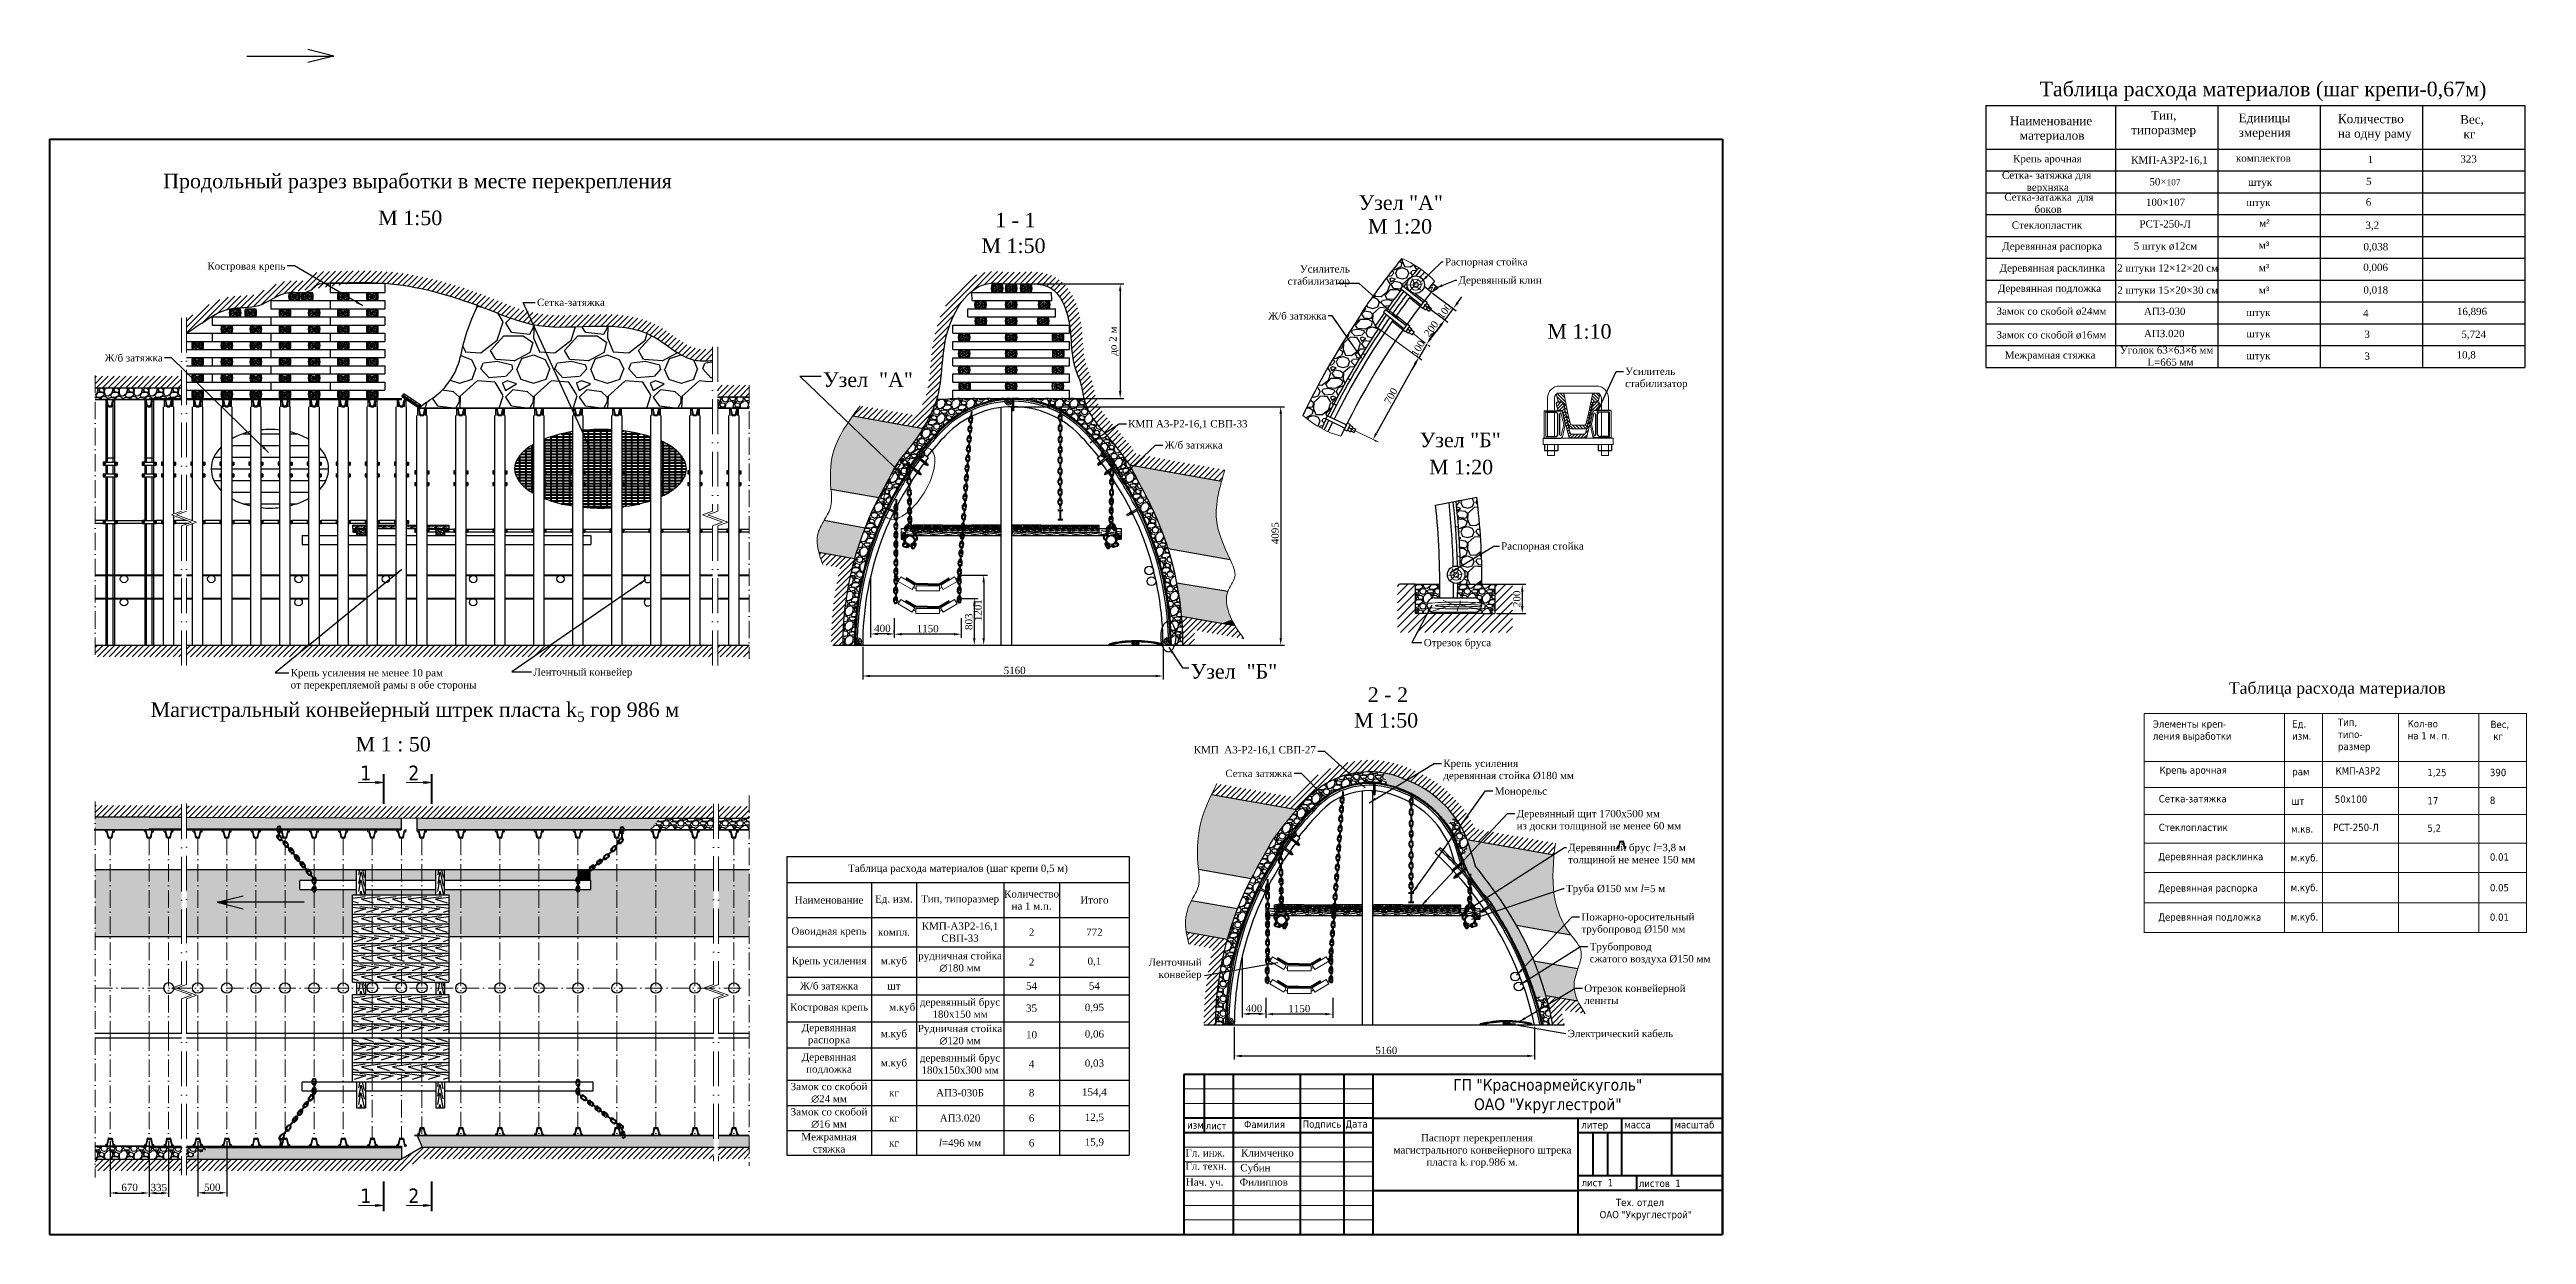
# Model space of a CAD drawing. Header units: millimetres. Extents: x -46762 to 161452, y -66984 to 31524.
# Drawn here: x -13385 to 29167, y 382 to 20736 of the extents above; entities that cross this region are included whole.
import ezdxf

# ---------------------------------------------------------------- set-up
doc = ezdxf.new("R2010")
doc.units = ezdxf.units.MM
doc.header["$LTSCALE"] = 0.5
doc.linetypes.add('ACAD_ISO10W100', pattern=[18, 12, -3, 0, -3])
doc.styles.get("Standard").update_dxf_attribs({"font": 'TIMES.TTF'})
doc.linetypes.add('BATTING', pattern='A,0.00254,-2.54,[134,ltypeshp.shx,S=2.54,R=0,X=-2.54,Y=0],-5.08,[134,ltypeshp.shx,S=2.54,R=180,X=2.54,Y=0],-2.54', length=10.16254)
doc.linetypes.add('FENCELINE1', pattern='A,6.35,-2.54,[133,ltypeshp.shx,S=2.54,R=0,X=-2.54,Y=0],-2.54,25.4', length=36.83)
doc.dimstyles.new('ISO-25', dxfattribs={"dimscale": 50, "dimtxt": 2.5, "dimasz": 2.5, "dimexe": 1.25, "dimexo": 0.625, "dimtad": 1, "dimdec": 0, "dimtxsty": 'Standard', "dimcen": 2.5, "dimadec": 0, "dimazin": 0, "dimtfac": 1, "dimtdec": 0, "dimtmove": 0, "dimatfit": 3, "dimfxl": 1, "dimarcsym": 0})
pattern_1 = [(228.0128, (21943.741, 26783.574), (-2032.001727, -2286.002809), [34.172, -3383.05]), (184.9697, (21920.881, 26758.174), (3048.0049306, 253.9982075), [58.6405, -5805.4]), (132.5104, (21862.461, 26753.094), (2539.998152, -2794.002729), [41.3482, -4093.47]), (267.2737, (21763.401, 26689.594), (253.998897, 5079.9983653), [53.4005, -5286.64]), (292.8337, (21760.861, 26636.254), (-1270.0036056, 3048.001733), [52.3634, -5183.98]), (357.2737, (21781.181, 26587.994), (-5079.9983653, 253.998897), [53.4005, -5286.64]), (37.6942, (21834.521, 26585.454), (-3302.002086, -2539.9977357), [70.6194, -6991.31]), (72.2553, (21890.401, 26628.634), (1778.0035565, 5588.0016206), [66.672, -6600.53]), (121.4296, (21910.721, 26692.134), (-2032.0005235, 3301.996116), [53.5813, -5304.55]), (175.2364, (21882.781, 26737.854), (2793.997805, -253.997616), [61.1713, -2997.39]), (222.3974, (21821.8214, 26742.934), (-3048.0000917, -2793.996365), [79.1078, -7831.68]), (138.8141, (22014.861, 26687.054), (-1777.998867, 1523.997656), [27.0005, -2673.06]), (171.4692, (21994.541, 26704.834), (3301.9949596, -508.00128), [51.3682, -5085.46]), (225, (21943.74, 26712.45), (-5e-14, -253.9998), [35.921, -323.289]), (203.1986, (21925.96, 26742.934), (1270.004283, 508.002227), [19.344, -1915.06]), (291.8014, (21908.18, 26735.314), (-254.00018, 762.00049), [27.3566, -1340.48]), (30.9638, (21918.34, 26709.914), (761.999195, 508.000396), [44.432, -1436.63]), (161.5651, (21956.44, 26732.774), (508.00023, -253.99962), [32.1287, -771.09]), (16.3895, (21760.861, 26735.314), (2540.0014014, 761.998415), [45.0088, -4455.88]), (70.3462, (21804.041, 26748.014), (-1015.997169, -2793.996049), [37.76, -3738.22]), (293.1986, (21956.44, 26783.574), (-508.002227, 1270.004283), [38.688, -1895.72]), (343.6105, (21971.681, 26748.014), (-2540.0014014, 761.998415), [45.0088, -4455.88]), (339.444, (21760.86, 26577.834), (-1270.001576, 507.999384), [43.4035, -2126.77]), (294.7751, (21801.501, 26562.594), (-1269.99704, 2793.998703), [36.3672, -3600.36]), (66.8014, (21958.98, 26529.574), (508.002227, 1270.004283), [38.688, -1895.72]), (17.354, (21974.221, 26565.134), (-3302.000178, -1015.9984676), [42.5783, -4215.24]), (69.444, (21834.52, 26529.574), (-507.999384, -1270.001576), [21.7018, -2148.48]), (101.3099, (21943.74, 26529.574), (-253.99875, 1015.99675), [12.9515, -1282.2]), (165.9638, (21941.2, 26542.274), (762.00054, -253.99956), [52.3634, -994.905]), (186.009, (21890.401, 26554.974), (2539.9962544, 253.999407), [48.5267, -4804.14]), (303.6901, (21918.34, 26687.054), (-254.00009, 507.99951), [36.6324, -879.178]), (353.1572, (21938.661, 26656.574), (4318.0017857, -508.002275), [63.9557, -6331.6]), (60.9454, (22002.161, 26648.954), (-1015.997637, -1777.99576), [26.1508, -2588.94]), (90, (22014.86, 26671.81), (-254, 254), [15.24, -238.76]), (120.2564, (21885.321, 26562.594), (1015.997847, -1777.999103), [35.2867, -3493.39]), (48.0128, (21867.541, 26593.074), (2032.001727, 2286.002809), [68.3443, -3348.88]), (0, (21913.26, 26643.87), (254, 254), [66.04, -187.96]), (325.3048, (21979.301, 26643.874), (-2539.995599, 1778.000169), [40.161, -3975.93]), (254.0546, (22012.32, 26621.014), (-254.00065, -1016.00242), [36.983, -1812.17]), (207.646, (22002.161, 26585.454), (-4825.998305, -2540.0015975), [60.2145, -5961.25]), (175.4261, (21948.821, 26557.514), (-3302.0007605, 253.998771), [63.7029, -6306.58]), (175.4261, (21948.821, 26557.514), (-3302.0007605, 253.998771), [63.7029, -6306.58])]
pattern_2 = [(228.0128, (2492.245, 33310.203), (-2032.001727, -2286.002809), [34.172, -3383.05]), (184.9697, (2469.385, 33284.803), (3048.0049306, 253.9982075), [58.6405, -5805.4]), (132.5104, (2410.965, 33279.723), (2539.998152, -2794.002729), [41.3482, -4093.47]), (267.2737, (2311.905, 33216.223), (253.998897, 5079.9983653), [53.4005, -5286.64]), (292.8337, (2309.365, 33162.883), (-1270.0036056, 3048.001733), [52.3634, -5183.98]), (357.2737, (2329.685, 33114.623), (-5079.9983653, 253.998897), [53.4005, -5286.64]), (37.6942, (2383.025, 33112.083), (-3302.002086, -2539.9977357), [70.6194, -6991.31]), (72.2553, (2438.905, 33155.263), (1778.0035565, 5588.0016206), [66.672, -6600.53]), (121.4296, (2459.225, 33218.763), (-2032.0005235, 3301.996116), [53.5813, -5304.55]), (175.2364, (2431.285, 33264.483), (2793.997805, -253.997616), [61.1713, -2997.39]), (222.3974, (2370.325, 33269.563), (-3048.0000917, -2793.996365), [79.1078, -7831.68]), (138.8141, (2563.365, 33213.683), (-1777.998867, 1523.997656), [27.0005, -2673.06]), (171.4692, (2543.045, 33231.463), (3301.9949596, -508.00128), [51.3682, -5085.46]), (225, (2492.24, 33239.08), (-5e-14, -253.9998), [35.921, -323.289]), (203.1986, (2474.465, 33269.563), (1270.004283, 508.002227), [19.344, -1915.06]), (291.8014, (2456.685, 33261.943), (-254.00018, 762.00049), [27.3566, -1340.48]), (30.9638, (2466.845, 33236.543), (761.999195, 508.000396), [44.432, -1436.63]), (161.5651, (2504.945, 33259.4), (508.00023, -253.99962), [32.1287, -771.09]), (16.3895, (2309.365, 33261.943), (2540.001401, 761.998415), [45.0088, -4455.88]), (70.3462, (2352.545, 33274.643), (-1015.997169, -2793.996049), [37.76, -3738.22]), (293.1986, (2504.945, 33310.203), (-508.002227, 1270.004283), [38.688, -1895.72]), (343.6105, (2520.185, 33274.643), (-2540.001401, 761.998415), [45.0088, -4455.88]), (339.444, (2309.365, 33104.463), (-1270.001576, 507.999384), [43.4035, -2126.77]), (294.7751, (2350.005, 33089.223), (-1269.99704, 2793.998703), [36.3672, -3600.36]), (66.8014, (2507.485, 33056.203), (508.002227, 1270.004283), [38.688, -1895.72]), (17.354, (2522.725, 33091.763), (-3302.000178, -1015.998468), [42.5783, -4215.24]), (69.444, (2383.025, 33056.203), (-507.999384, -1270.001576), [21.7018, -2148.48]), (101.3099, (2492.245, 33056.203), (-253.99875, 1015.99675), [12.9515, -1282.2]), (165.9638, (2489.705, 33068.9), (762.00054, -253.99956), [52.3634, -994.905]), (186.009, (2438.905, 33081.603), (2539.9962544, 253.999407), [48.5267, -4804.14]), (303.6901, (2466.845, 33213.68), (-254.00009, 507.9995), [36.6324, -879.178]), (353.1572, (2487.165, 33183.203), (4318.0017857, -508.002275), [63.9557, -6331.6]), (60.9454, (2550.665, 33175.583), (-1015.997637, -1777.99576), [26.1508, -2588.94]), (90, (2563.36, 33198.44), (-254, 254), [15.24, -238.76]), (120.2564, (2433.825, 33089.223), (1015.997847, -1777.999103), [35.2867, -3493.39]), (48.0128, (2416.045, 33119.703), (2032.001727, 2286.002809), [68.3443, -3348.88]), (0, (2461.76, 33170.5), (254, 254), [66.04, -187.96]), (325.3048, (2527.805, 33170.503), (-2539.995599, 1778.000169), [40.161, -3975.93]), (254.0546, (2560.825, 33147.643), (-254.00065, -1016.00242), [36.983, -1812.17]), (207.646, (2550.665, 33112.083), (-4825.998305, -2540.0015975), [60.2145, -5961.25]), (175.4261, (2497.325, 33084.143), (-3302.0007605, 253.998771), [63.703, -6306.58]), (175.4261, (2497.325, 33084.143), (-3302.0007605, 253.998771), [63.703, -6306.58])]
pattern_3 = [(228.0128, (-7867.962, 33310.203), (-2032.001727, -2286.002809), [34.172, -3383.05]), (184.9697, (-7890.822, 33284.803), (3048.0049306, 253.9982075), [58.6405, -5805.4]), (132.5104, (-7949.242, 33279.723), (2539.998152, -2794.002729), [41.3482, -4093.47]), (267.2737, (-8048.302, 33216.223), (253.998897, 5079.9983653), [53.4005, -5286.64]), (292.8337, (-8050.842, 33162.883), (-1270.0036056, 3048.001733), [52.3634, -5183.98]), (357.2737, (-8030.522, 33114.623), (-5079.9983653, 253.998897), [53.4005, -5286.64]), (37.6942, (-7977.1825, 33112.083), (-3302.002086, -2539.9977357), [70.6194, -6991.31]), (72.2553, (-7921.3025, 33155.263), (1778.0035565, 5588.0016206), [66.672, -6600.53]), (121.4296, (-7900.982, 33218.763), (-2032.0005235, 3301.996116), [53.5813, -5304.55]), (175.2364, (-7928.922, 33264.483), (2793.997805, -253.997616), [61.1713, -2997.39]), (222.3974, (-7989.8825, 33269.563), (-3048.0000917, -2793.996365), [79.1078, -7831.68]), (138.8141, (-7796.842, 33213.683), (-1777.998867, 1523.997656), [27.0005, -2673.06]), (171.4692, (-7817.162, 33231.463), (3301.9949596, -508.00128), [51.3682, -5085.46]), (225, (-7867.96, 33239.08), (-5e-14, -253.9998), [35.921, -323.289]), (203.1986, (-7885.742, 33269.563), (1270.004283, 508.002227), [19.344, -1915.06]), (291.8014, (-7903.522, 33261.943), (-254.00018, 762.00049), [27.3566, -1340.48]), (30.9638, (-7893.362, 33236.543), (761.999195, 508.000396), [44.432, -1436.63]), (161.5651, (-7855.26, 33259.4), (508.00023, -253.99962), [32.1287, -771.09]), (16.3895, (-8050.842, 33261.943), (2540.001401, 761.998415), [45.0088, -4455.88]), (70.3462, (-8007.662, 33274.643), (-1015.997169, -2793.996049), [37.76, -3738.22]), (293.1986, (-7855.262, 33310.203), (-508.002227, 1270.004283), [38.688, -1895.72]), (343.6105, (-7840.022, 33274.643), (-2540.001401, 761.998415), [45.0088, -4455.88]), (339.444, (-8050.842, 33104.463), (-1270.001576, 507.999384), [43.4035, -2126.77]), (294.7751, (-8010.202, 33089.223), (-1269.99704, 2793.998703), [36.3672, -3600.36]), (66.8014, (-7852.722, 33056.203), (508.002227, 1270.004283), [38.688, -1895.72]), (17.354, (-7837.482, 33091.763), (-3302.000178, -1015.998468), [42.5783, -4215.24]), (69.444, (-7977.182, 33056.203), (-507.999384, -1270.001576), [21.7018, -2148.48]), (101.3099, (-7867.962, 33056.203), (-253.99875, 1015.99675), [12.9515, -1282.2]), (165.9638, (-7870.5, 33068.9), (762.00054, -253.99956), [52.3634, -994.905]), (186.009, (-7921.302, 33081.603), (2539.9962544, 253.999407), [48.5267, -4804.14]), (303.6901, (-7893.36, 33213.68), (-254.00009, 507.9995), [36.6324, -879.178]), (353.1572, (-7873.042, 33183.203), (4318.0017857, -508.002275), [63.9557, -6331.6]), (60.9454, (-7809.542, 33175.583), (-1015.997637, -1777.99576), [26.1508, -2588.94]), (90, (-7796.84, 33198.44), (-254, 254), [15.24, -238.76]), (120.2564, (-7926.382, 33089.223), (1015.997847, -1777.999103), [35.2867, -3493.39]), (48.0128, (-7944.162, 33119.703), (2032.001727, 2286.002809), [68.3443, -3348.88]), (0, (-7898.44, 33170.5), (254, 254), [66.04, -187.96]), (325.3048, (-7832.402, 33170.503), (-2539.995599, 1778.000169), [40.161, -3975.93]), (254.0546, (-7799.382, 33147.643), (-254.00065, -1016.00242), [36.983, -1812.17]), (207.646, (-7809.542, 33112.083), (-4825.998305, -2540.0015975), [60.2145, -5961.25]), (175.4261, (-7862.882, 33084.143), (-3302.0007605, 253.998771), [63.703, -6306.58]), (175.4261, (-7862.882, 33084.143), (-3302.0007605, 253.998771), [63.703, -6306.58])]
pattern_4 = [(45, (21760.86, 26529.574), (-50, 50), [])]
pattern_5 = [(45, (-8067.316, 33056.2), (-50, 50), [])]
pattern_6 = [(228.0128, (18448.68, -2795.412), (-4064.00345, -4572.00562), [68.344, -6766.1]), (184.9697, (18402.96, -2846.212), (6096.00986, 507.996415), [117.281, -11610.8]), (132.5104, (18286.12, -2856.372), (5079.996304, -5588.00546), [82.696, -8186.94]), (267.2737, (18088, -2983.372), (507.997794, 10159.99673), [106.801, -10573.28]), (292.8337, (18082.92, -3090.052), (-2540.00721, 6096.003466), [104.727, -10367.96]), (357.2737, (18123.56, -3186.572), (-10159.99673, 507.997794), [106.801, -10573.28]), (37.6942, (18230.24, -3191.652), (-6604.004172, -5079.995471), [141.239, -13982.62]), (72.2553, (18342, -3105.292), (3556.007113, 11176.003241), [133.344, -13201.06]), (121.4296, (18382.64, -2978.292), (-4064.001047, 6603.992232), [107.163, -10609.1]), (175.2364, (18326.76, -2886.852), (5587.99561, -507.99523), [122.343, -5994.78]), (222.3974, (18204.84, -2876.692), (-6096.000183, -5587.99273), [158.2156, -15663.36]), (138.8141, (18590.92, -2988.45), (-3555.99773, 3047.99531), [54.001, -5346.12]), (171.4692, (18550.28, -2952.892), (6603.98992, -1016.00256), [102.736, -10170.92]), (225, (18448.68, -2937.65), (-1e-13, -508), [71.842, -646.578]), (203.1986, (18413.12, -2876.69), (2540.00857, 1016.00445), [38.688, -3830.12]), (291.8014, (18377.56, -2891.93), (-508.00036, 1524.001), [54.713, -2680.96]), (30.9638, (18397.88, -2942.73), (1523.9984, 1016.0008), [88.864, -2873.26]), (161.5651, (18474.08, -2897.01), (1016.0005, -507.9992), [64.257, -1542.18]), (16.3895, (18082.92, -2891.932), (5080.002803, 1523.99683), [90.018, -8911.76]), (70.3462, (18169.28, -2866.532), (-2031.99434, -5587.9921), [75.52, -7476.44]), (293.1986, (18474.08, -2795.41), (-1016.00445, 2540.00857), [77.376, -3791.44]), (343.6105, (18504.56, -2866.532), (-5080.002803, 1523.99683), [90.018, -8911.76]), (339.444, (18082.92, -3206.89), (-2540.00315, 1015.99877), [86.807, -4253.54]), (294.7751, (18164.2, -3237.372), (-2539.99408, 5587.997405), [72.734, -7200.72]), (66.8014, (18479.16, -3303.41), (1016.00445, 2540.00857), [77.376, -3791.44]), (17.354, (18509.64, -3232.292), (-6604.000356, -2031.996935), [85.157, -8430.48]), (69.444, (18230.24, -3303.41), (-1015.99877, -2540.00315), [43.404, -4296.96]), (101.3099, (18448.68, -3303.41), (-507.9975, 2031.9935), [25.903, -2564.4]), (165.9638, (18443.6, -3278.01), (1524.0011, -507.9991), [104.727, -1989.81]), (186.009, (18342, -3252.612), (5079.99251, 507.998814), [97.053, -9608.28]), (303.6901, (18397.88, -2988.45), (-508.0002, 1015.999), [73.265, -1758.356]), (353.1572, (18438.52, -3049.412), (8636.003571, -1016.00455), [127.911, -12663.2]), (60.9454, (18565.52, -3064.65), (-2031.99527, -3555.99152), [52.302, -5177.88]), (90, (18590.9, -3018.93), (-508, 508), [30.48, -477.52]), (120.2564, (18331.84, -3237.372), (2031.99569, -3555.99821), [70.573, -6986.78]), (48.0128, (18296.28, -3176.412), (4064.00345, 4572.00562), [136.689, -6697.76]), (0, (18387.7, -3074.8), (508, 508), [132.08, -375.92]), (325.3048, (18519.8, -3074.812), (-5079.9912, 3556.00034), [80.322, -7951.86]), (254.0546, (18585.84, -3120.53), (-508.0013, -2032.00484), [73.966, -3624.34]), (207.646, (18565.52, -3191.652), (-9651.99661, -5080.003195), [120.429, -11922.5]), (175.4261, (18458.84, -3247.532), (-6604.00152, 507.997542), [127.406, -12613.16]), (175.4261, (18458.84, -3247.532), (-6604.00152, 507.997542), [127.406, -12613.16])]
pattern_7 = [(228.0128, (182.88, -8811.351), (-2032.001727, -2286.002809), [34.172, -3383.05]), (184.9697, (160.02, -8836.751), (3048.0049306, 253.9982075), [58.6405, -5805.4]), (132.5104, (101.6, -8841.831), (2539.998152, -2794.002729), [41.3482, -4093.47]), (267.2737, (2.54, -8905.331), (253.998897, 5079.998365), [53.4005, -5286.64]), (292.8337, (-2e-12, -8958.671), (-1270.0036056, 3048.001733), [52.3634, -5183.98]), (357.2737, (20.32, -9006.931), (-5079.998365, 253.998897), [53.4005, -5286.64]), (37.6942, (73.66, -9009.471), (-3302.002086, -2539.9977357), [70.6194, -6991.31]), (72.2553, (129.54, -8966.291), (1778.0035565, 5588.0016206), [66.672, -6600.53]), (121.4296, (149.86, -8902.791), (-2032.0005235, 3301.996116), [53.5813, -5304.55]), (175.2364, (121.92, -8857.07), (2793.997805, -253.997616), [61.1713, -2997.39]), (222.3974, (60.96, -8851.991), (-3048.0000917, -2793.996365), [79.1078, -7831.68]), (138.8141, (254, -8907.87), (-1777.998867, 1523.997656), [27.0005, -2673.06]), (171.4692, (233.68, -8890.091), (3301.9949596, -508.00128), [51.3682, -5085.46]), (225, (182.88, -8882.47), (-5e-14, -253.9998), [35.921, -323.289]), (203.1986, (165.1, -8851.99), (1270.00428, 508.00223), [19.344, -1915.06]), (291.8014, (147.32, -8859.61), (-254.00018, 762.00049), [27.3566, -1340.48]), (30.9638, (157.48, -8885.01), (761.9992, 508.0004), [44.432, -1436.63]), (161.5651, (195.58, -8862.15), (508.00023, -253.99962), [32.1287, -771.09]), (16.3895, (-2e-12, -8859.611), (2540.001401, 761.998415), [45.0088, -4455.88]), (70.3462, (43.18, -8846.911), (-1015.997169, -2793.996049), [37.76, -3738.22]), (293.1986, (195.58, -8811.35), (-508.00223, 1270.00428), [38.688, -1895.72]), (343.6105, (210.82, -8846.911), (-2540.001401, 761.998415), [45.0088, -4455.88]), (339.444, (-2e-12, -9017.09), (-1270.001576, 507.999384), [43.4035, -2126.77]), (294.7751, (40.64, -9032.331), (-1269.99704, 2793.998703), [36.3672, -3600.36]), (66.8014, (198.12, -9065.35), (508.00223, 1270.00428), [38.688, -1895.72]), (17.354, (213.36, -9029.791), (-3302.000178, -1015.998468), [42.5783, -4215.24]), (69.444, (73.66, -9065.35), (-507.999384, -1270.001576), [21.7018, -2148.48]), (101.3099, (182.88, -9065.35), (-253.99875, 1015.99675), [12.9515, -1282.2]), (165.9638, (180.34, -9052.65), (762.00054, -253.99956), [52.3634, -994.905]), (186.009, (129.54, -9039.951), (2539.9962544, 253.999407), [48.5267, -4804.14]), (303.6901, (157.48, -8907.87), (-254.00009, 507.9995), [36.6324, -879.178]), (353.1572, (177.8, -8938.351), (4318.0017857, -508.002275), [63.9557, -6331.6]), (60.9454, (241.3, -8945.97), (-1015.997637, -1777.99576), [26.1508, -2588.94]), (90, (254, -8923.1), (-254, 254), [15.24, -238.76]), (120.2564, (124.46, -9032.331), (1015.997847, -1777.999103), [35.2867, -3493.39]), (48.0128, (106.68, -9001.851), (2032.001727, 2286.002809), [68.3443, -3348.88]), (0, (152.4, -8951.05), (254, 254), [66.04, -187.96]), (325.3048, (218.44, -8951.051), (-2539.995599, 1778.000169), [40.161, -3975.93]), (254.0546, (251.46, -8973.91), (-254.00065, -1016.00242), [36.983, -1812.17]), (207.646, (241.3, -9009.471), (-4825.998305, -2540.0015975), [60.2145, -5961.25]), (175.4261, (187.96, -9037.411), (-3302.0007605, 253.998771), [63.703, -6306.58]), (175.4261, (187.96, -9037.411), (-3302.0007605, 253.998771), [63.703, -6306.58])]
pattern_8 = [(45, (-2e-12, -9065.35), (-50, 50), [])]
pattern_9 = [(45, (2e-13, -631.31), (-50, 50), [])]
pattern_10 = [(228.0128, (914.4, 1270), (-10160.00863, -11430.01404), [170.86, -16915.25]), (184.9697, (800.1, 1143), (15240.02465, 1269.99104), [293.202, -29027]), (132.5104, (508, 1117.6), (12699.99076, -13970.01365), [206.74, -20467.35]), (267.2737, (12.7, 800.1), (1269.99449, 25399.99183), [267.002, -26433.2]), (292.8337, (0, 533.4), (-6350.01803, 15240.00867), [261.817, -25919.9]), (357.2737, (101.6, 292.1), (-25399.99183, 1269.99449), [267.002, -26433.2]), (37.6942, (368.3, 279.4), (-16510.01043, -12699.98868), [353.097, -34956.55]), (72.2553, (647.7, 495.3), (8890.01778, 27940.0081), [333.36, -33002.65]), (121.4296, (749.3, 812.8), (-10160.00262, 16509.98058), [267.906, -26522.75]), (175.2364, (609.6, 1041.4), (13969.989, -1269.9881), [305.856, -14986.95]), (222.3974, (304.8, 1066.8), (-15240.00046, -13969.98183), [395.54, -39158.4]), (138.8141, (1270, 787.4), (-8889.9943, 7619.9883), [135, -13365.3]), (171.4692, (1168.4, 876.3), (16509.9748, -2540.0064), [256.84, -25427.3]), (225, (914.4, 914.4), (-3e-13, -1270), [179.605, -1616.445]), (203.1986, (825.5, 1066.8), (6350.0214, 2540.0111), [96.72, -9575.3]), (291.8014, (736.6, 1028.7), (-1270.001, 3810.0025), [136.78, -6702.4]), (30.9638, (787.4, 901.7), (3809.996, 2540.002), [222.16, -7183.15]), (161.565, (977.9, 1016), (2540.001, -1269.998), [160.64, -3855.45]), (16.3895, (0, 1028.7), (12700.007, 3809.99207), [225.044, -22279.4]), (70.3462, (215.9, 1092.2), (-5079.98584, -13969.98024), [188.8, -18691.1]), (293.1986, (977.9, 1270), (-2540.0111, 6350.0214), [193.44, -9478.6]), (343.6105, (1054.1, 1092.2), (-12700.007, 3809.99207), [225.044, -22279.4]), (339.444, (0, 241.3), (-6350.0079, 2539.9969), [217.02, -10633.85]), (294.7751, (203.2, 165.1), (-6349.9852, 13969.9935), [181.836, -18001.8]), (66.8014, (990.6, 0), (2540.0111, 6350.0214), [193.44, -9478.6]), (17.354, (1066.8, 177.8), (-16510.0009, -5079.99234), [212.89, -21076.2]), (69.444, (368.3, 0), (-2539.9969, -6350.0079), [108.51, -10742.4]), (101.3099, (914.4, 0), (-1269.9937, 5079.9837), [64.76, -6411]), (165.9638, (901.7, 63.5), (3810.0027, -1269.998), [261.82, -4974.525]), (186.009, (647.7, 127), (12699.98127, 1269.99703), [242.633, -24020.7]), (303.69, (787.4, 787.4), (-1270.0004, 2539.9975), [183.16, -4395.89]), (353.1572, (889, 635), (21590.00893, -2540.01138), [319.78, -31658]), (60.9454, (1206.5, 596.9), (-5079.9882, -8889.9788), [130.754, -12944.7]), (90, (1270, 711.2), (-1270, 1270), [76.2, -1193.8]), (120.2564, (622.3, 165.1), (5079.98923, -8889.9955), [176.434, -17466.95]), (48.0128, (533.4, 317.5), (10160.00863, 11430.01404), [341.72, -16744.4]), (0, (762, 571.5), (1270, 1270), [330.2, -939.8]), (325.3048, (1092.2, 571.5), (-12699.978, 8890.00085), [200.805, -19879.65]), (254.0546, (1257.3, 457.2), (-1270.0032, -5080.0121), [184.915, -9060.85]), (207.646, (1206.5, 279.4), (-24129.99152, -12700.00799), [301.072, -29806.25]), (175.4261, (939.8, 139.7), (-16510.0038, 1269.99386), [318.514, -31532.9]), (175.4261, (939.8, 139.7), (-16510.0038, 1269.99386), [318.514, -31532.9])]
pattern_11 = [(228.0128, (182.88, 254), (-2032.001727, -2286.002809), [34.172, -3383.05]), (184.9697, (160.02, 228.6), (3048.0049306, 253.9982075), [58.6405, -5805.4]), (132.5104, (101.6, 223.52), (2539.998152, -2794.002729), [41.3482, -4093.47]), (267.2737, (2.54, 160.02), (253.998897, 5079.998365), [53.4005, -5286.64]), (292.8337, (0, 106.68), (-1270.0036056, 3048.001733), [52.3634, -5183.98]), (357.2737, (20.32, 58.42), (-5079.998365, 253.998897), [53.4005, -5286.64]), (37.6942, (73.66, 55.88), (-3302.002086, -2539.9977357), [70.6194, -6991.31]), (72.2553, (129.54, 99.06), (1778.0035565, 5588.0016206), [66.672, -6600.53]), (121.4296, (149.86, 162.56), (-2032.0005235, 3301.996116), [53.5813, -5304.55]), (175.2364, (121.92, 208.28), (2793.997805, -253.997616), [61.1713, -2997.39]), (222.3974, (60.96, 213.36), (-3048.0000917, -2793.996365), [79.1078, -7831.68]), (138.8141, (254, 157.48), (-1777.998867, 1523.997656), [27.0005, -2673.06]), (171.4692, (233.68, 175.26), (3301.9949596, -508.00128), [51.3682, -5085.46]), (225, (182.88, 182.88), (-5e-14, -253.9998), [35.921, -323.289]), (203.1986, (165.1, 213.36), (1270.00428, 508.00223), [19.344, -1915.06]), (291.8014, (147.32, 205.74), (-254.00018, 762.00049), [27.3566, -1340.48]), (30.9638, (157.48, 180.34), (761.9992, 508.0004), [44.432, -1436.63]), (161.5651, (195.58, 203.2), (508.00023, -253.99962), [32.1287, -771.09]), (16.3895, (0, 205.74), (2540.001401, 761.998415), [45.0088, -4455.88]), (70.3462, (43.18, 218.44), (-1015.997169, -2793.996049), [37.76, -3738.22]), (293.1986, (195.58, 254), (-508.00223, 1270.00428), [38.688, -1895.72]), (343.6105, (210.82, 218.44), (-2540.001401, 761.998415), [45.0088, -4455.88]), (339.444, (0, 48.26), (-1270.001576, 507.999384), [43.4035, -2126.77]), (294.7751, (40.64, 33.02), (-1269.99704, 2793.998703), [36.3672, -3600.36]), (66.8014, (198.12, 0), (508.00223, 1270.00428), [38.688, -1895.72]), (17.354, (213.36, 35.56), (-3302.000178, -1015.998468), [42.5783, -4215.24]), (69.444, (73.66, 0), (-507.999384, -1270.001576), [21.7018, -2148.48]), (101.3099, (182.88, 0), (-253.99875, 1015.99675), [12.9515, -1282.2]), (165.9638, (180.34, 12.7), (762.00054, -253.99956), [52.3634, -994.905]), (186.009, (129.54, 25.4), (2539.996254, 253.999407), [48.5267, -4804.14]), (303.6901, (157.48, 157.48), (-254.00009, 507.9995), [36.6324, -879.178]), (353.1572, (177.8, 127), (4318.0017857, -508.002275), [63.9557, -6331.6]), (60.9454, (241.3, 119.38), (-1015.997637, -1777.99576), [26.1508, -2588.94]), (90, (254, 142.24), (-254, 254), [15.24, -238.76]), (120.2564, (124.46, 33.02), (1015.997847, -1777.999103), [35.2867, -3493.39]), (48.0128, (106.68, 63.5), (2032.001727, 2286.002809), [68.3443, -3348.88]), (0, (152.4, 114.3), (254, 254), [66.04, -187.96]), (325.3048, (218.44, 114.3), (-2539.995599, 1778.000169), [40.161, -3975.93]), (254.0546, (251.46, 91.44), (-254.00065, -1016.00242), [36.983, -1812.17]), (207.646, (241.3, 55.88), (-4825.998305, -2540.0015975), [60.2145, -5961.25]), (175.4261, (187.96, 27.94), (-3302.0007605, 253.998771), [63.703, -6306.58]), (175.4261, (187.96, 27.94), (-3302.0007605, 253.998771), [63.703, -6306.58])]

msp = doc.modelspace()

# ---------------------------------------------------------------- texts
for s, insert, char_height, width, attachment_point in [('{\\fTimes New Roman|b0|i0|c204|p18;Таблица расхода материалов (шаг крепи-0,67м)}', (20801.61, 20182.92), 250, 8153.4235, 1), ('{\\fTimes New Roman|b0|i0|c204|p18;Наименование\\P   материалов}', (20292.18, 19586.01), 150, 7473.7874, 1), ('{\\fTimes New Roman|b0|i0|c204|p18;      Тип,\\Pтипоразмер}', (22376.44, 19681.24), 150, 1749.575, 1), ('{\\fTimes New Roman|b0|i0|c204|p18;Единицы \\Pзмерения}', (24222.21, 19636.7), 150, 1758, 1), ('{\\fTimes New Roman|b0|i0|c204|p18;Количество\\Pна одну раму}', (25926.83, 19620.8), 150, 1749.3951, 1), ('{\\fTimes New Roman|b0|i0|c204|p18;Вес,\\P кг}', (28027.44, 19610.25), 150, 1773.9654, 1), ('{\\fTimes New Roman|b0|i0|c204|p18;Крепь арочная}', (20348.31, 18923.91), 125, 5753.986, 1), ('{\\fTimes New Roman|b0|i0|c204|p18;КМП-А3Р2-16,1}', (22375.94, 18902.99), 125, 1779.2327, 1), ('{\\fTimes New Roman|b0|i0|c204|p18;комплектов}', (24176.72, 18933.67), 125, 1765.9548, 1), ('1', (26440.11, 18910.35), 125, 1242.4831, 1), ('323', (28031.63, 18918.15), 125, 1721.7526, 1), ('{\\fTimes New Roman|b0|i0|c204|p18;Сетка- затяжка для\\P         верхняка}', (20155.7, 18641.02), 125, 2144.5965, 1), ('{\\fTimes New Roman|b0|i0|c204|p18;50×\\H0.8438x;107}', (22688.85, 18528.19), 125, 5484.475, 1), ('{\\fTimes New Roman|b0|i0|c204|p18;штук}', (24383.9, 18519.03), 125, 2352.438, 1), ('{\\fTimes New Roman|b0|i0|c204|p18;5}', (26410.43, 18533.88), 125, 1460.8522, 1), ('{\\fTimes New Roman|b0|i0|c204|p18;1 - 1}', (2860.68, 17932.32), 250, 18457.166, 1), ('{\\fTimes New Roman|b0|i0|c204|p18;Узел "А"}', (9104.47, 18230.77), 250, 11392.8913, 1), ('{\\fTimes New Roman|b0|i0|c204|p18;Сетка-затажка  для \\P           боков}', (20196.87, 18264.06), 125, 7814.1229, 1), ('{\\fTimes New Roman|b0|i0|c204|p18;100×107}', (22629.77, 18174.79), 125, 2956.9548, 1), ('{\\fTimes New Roman|b0|i0|c204|p18;штук}', (24355.05, 18173.17), 125, 2352.438, 1), ('{\\fTimes New Roman|b0|i0|c204|p18;6}', (26406.31, 18178.02), 125, 2712.514, 1), ('{\\fTimes New Roman|b0|i0|c204|p18;М 1:50}', (2624.82, 17490.73), 250, 31183.03, 1), ('{\\fTimes New Roman|b0|i0|c204|p18;М 1:}2{\\fTimes New Roman|b0|i0|c204|p18;0}', (9264.65, 17823.28), 250, 10099.4702, 1), ('{\\fTimes New Roman|b0|i0|c204|p18;Стеклопластик}', (20324.81, 17782.04), 125, 4846.6742, 1), ('{\\fTimes New Roman|b0|i0|c204|p18;РСТ-250-Л}', (22518.11, 17803.42), 125, 2011.4233, 1), ('{\\fTimes New Roman|b0|i0|c204|p18;м\\fArial|b0|i0|c204|p32;²}', (24577.23, 17817.37), 125, 2415.6028, 1), ('{\\fTimes New Roman|b0|i0|c204|p18;3,2}', (26400.15, 17781.03), 125, 2765.7784, 1), ('{\\fTimes New Roman|b0|i0|c204|p18;штук}', (24355.05, 16282.84), 125, 2352.438, 1), ('{\\fTimes New Roman|b0|i0|c204|p18;М 1:10}', (12348.12, 16019.61), 250, 7214.0582, 1), ('{\\fTimes New Roman|b0|i0|c204|p18;штук}', (24355.05, 15918.21), 125, 2352.438, 1), ('{\\fTimes New Roman|b0|i0|c204|p18;Уголок 63×63×}6{\\fTimes New Roman|b0|i0|c204|p18; мм} \\P{\\fTimes New Roman|b0|i0|c204|p18;          }L=665{\\fTimes New Roman|b0|i0|c204|p18; мм}', (22182.96, 15636.45), 125, 3154.0618, 1), ('{\\fTimes New Roman|b0|i0|c204|p18;штук}', (24355.05, 15542.06), 125, 2352.438, 1), ('{\\fTimes New Roman|b0|i0|c204|p18;Узел "Б"}', (10153.47, 14153.76), 250, 11392.8913, 1), ('{\\fTimes New Roman|b0|i0|c204|p18;М 1:}2{\\fTimes New Roman|b0|i0|c204|p18;0}', (10313.65, 13688.65), 250, 10099.4702, 1), ('\\A1;{\\fTimes New Roman|b0|i0|c204|p18;Магистральный конвейерный штрек пласта }k{\\H0.6978x;\\S^ 5;} {\\fTimes New Roman|b0|i0|c204|p18;гор 986 м}', (-11648.59, 9521.88), 250, 25359.6028, 1), ('{\\fTimes New Roman|b0|i0|c204|p18;2 - 2}', (9261.16, 9780.42), 250, 18457.166, 1), ('{\\fTimes New Roman|b0|i0|c204|p18;М 1:50}', (9025.29, 9338.83), 250, 31183.03, 1), ('{\\fTimes New Roman|b0|i0|c204|p18;М 1 : 50}', (-6835.77, 8929.51), 250, 29076.9648, 3), ('{\\fTimes New Roman|b0|i0|c204|p18;Гл. инж.}', (6130.2, 1845.88), 125, 804.4514, 1), ('{\\fTimes New Roman|b0|i0|c204|p18;  Климченко}', (6989.5, 1845.88), 125, 1087.8376, 1), ('{\\fTimes New Roman|b0|i0|c204|p18;         \\P          Паспорт перекрепления        магистрального конвейерного штрека} \\P{\\fTimes New Roman|b0|i0|c204|p18;           } {\\fTimes New Roman|b0|i0|c204|p18;пласта }k{\\fTimes New Roman|b0|i0|c204|p18;\\H0.4286x;5\\H2.333x; гор.986 м.          \\P            }', (9703.12, 2314.03), 125, 3379.6266, 1), ('{\\fTimes New Roman|b0|i0|c204|p18;Гл. техн.}', (6130.2, 1617.53), 125, 804.4514, 1), ('{\\fTimes New Roman|b0|i0|c204|p18;Нач. уч.}', (6135.62, 1345.94), 125, 790.5609, 1), ('{\\fTimes New Roman|b0|i0|c204|p18;   Филиппов}', (6915.91, 1345.94), 125, 1057.5037, 1), ('{\\fTimes New Roman|b0|i0|c204|p18;       Субин}', (6741.37, 1592.15), 125, 1078.0377, 1)]:
    msp.add_mtext(s, dxfattribs=dict(insert=insert, char_height=char_height, width=width, attachment_point=attachment_point))
at = {"ltscale": 2, "char_height": 250, "attachment_point": 1}
for s, insert, width in [('{\\fTimes New Roman|b0|i0|c204|p18;Продольный разрез выработки в месте перекрепления}', (-11433.84, 18602.1), 35529.2956), ('{\\fTimes New Roman|b0|i0|c204|p18;М 1:50}', (-7739.73, 17969.65), 6038.1736)]:
    msp.add_mtext(s, dxfattribs=dict(at, insert=insert, width=width))
for s, insert, char_height, attachment_point in [('{\\fTimes New Roman|b0|i0|c204|p18;Костровая крепь}', (-9334.31, 17080.31), 125, 3), ('{\\fTimes New Roman|b0|i0|c204|p18;          Усилитель\\P        стабилизатор}', (8955.18, 16655.72), 125, 9), ('{\\fTimes New Roman|b0|i0|c204|p18;Распорная стойка}', (10587.55, 17151.57), 125, 1), ('{\\fTimes New Roman|b0|i0|c204|p18;Деревянный клин}', (10819.85, 16837.98), 125, 1), ('{\\fTimes New Roman|b0|i0|c204|p18;Сетка-затяжка}', (-5011, 16455.33), 125, 1), ('{\\fTimes New Roman|b0|i0|c204|p18;Ж/б затяжка}', (8550.72, 16096.6), 125, 9), ('{\\fTimes New Roman|b0|i0|c204|p18;Ж/б затяжка}', (-11440.31, 15375.19), 125, 9), ('{\\fTimes New Roman|b0|i0|c204|p18;Узел  "А"}', (-96.18, 15189.49), 250, 1), ('{\\fTimes New Roman|b0|i0|c204|p18;Усилитель\\Pстабилизатор}', (13683.48, 15270.61), 125, 1), ('{\\fTimes New Roman|b0|i0|c204|p18;КМП А3-Р2-16,1 СВП-33}', (5145.2, 14370.17), 125, 1), ('{\\fTimes New Roman|b0|i0|c204|p18;Ж/б затяжка}', (5771.42, 14004.77), 125, 1), ('{\\fTimes New Roman|b0|i0|c204|p18;Распорная стойка}', (11553.1, 12270.07), 125, 1), ('{\\fTimes New Roman|b0|i0|c204|p18;Отрезок бруса}', (10223.39, 10611.03), 125, 1), ('{\\fTimes New Roman|b0|i0|c204|p18;Крепь усиления не менее 10 рам \\Pот перекрепляемой рамы в обе стороны}', (-9243.01, 10093.32), 125, 1), ('{\\fTimes New Roman|b0|i0|c204|p18;Ленточный конвейер}', (-5074.01, 10106.69), 125, 1), ('{\\fTimes New Roman|b0|i0|c204|p18;Узел  "Б"}', (6218.75, 10178.47), 250, 1), ('{\\fTimes New Roman|b0|i0|c204|p18;КМП  А3-Р2-16,1 СВП-27}', (8369.48, 8616.56), 125, 9), ('{\\fTimes New Roman|b0|i0|c204|p18;Крепь усиления\\Pдеревянная стойка %%c180 мм}', (10558.69, 8537.05), 125, 1), ('{\\fTimes New Roman|b0|i0|c204|p18;Сетка затяжка}', (7963.81, 8237.7), 125, 9), ('{\\fTimes New Roman|b0|i0|c204|p18;Монорельс}', (11441.89, 8062.01), 125, 1), ('{\\fTimes New Roman|b0|i0|c204|p18;Деревянный щит 1700х500 мм\\Pиз доски толщиной не менее 60 мм}', (11818.98, 7673.57), 125, 1), ('{\\fTimes New Roman|b0|i0|c204|p18;Деревянный брус \\fTimes New Roman|b0|i1|c0|p18;l}=3{\\fTimes New Roman|b0|i0|c204|p18;,8 м\\Pтолщиной не менее 150 мм}', (12704.08, 7091.87), 125, 1), ('{\\fTimes New Roman|b0|i0|c204|p18;Труба %%c150 мм \\fTimes New Roman|b0|i1|c0|p18;l}=5 {\\fTimes New Roman|b0|i0|c204|p18;м}', (12666.66, 6387.06), 125, 1), ('{\\fTimes New Roman|b0|i0|c204|p18;Пожарно-оросительный\\Pтрубопровод} %%c150 {\\fTimes New Roman|b0|i0|c204|p18;мм}', (12931.68, 5900.14), 125, 1), ('{\\fTimes New Roman|b0|i0|c204|p18;Ленточный\\P конвейер}', (6407.23, 4747.24), 125, 9), ('{\\fTimes New Roman|b0|i0|c204|p18;Трубопровод\\Pсжатого воздуха %%c150 мм}', (13074.58, 5389.61), 125, 1), ('{\\fTimes New Roman|b0|i0|c204|p18;Отрезок конвейерной\\Pленнты}', (12980.01, 4673.51), 125, 1), ('{\\fTimes New Roman|b0|i0|c204|p18;Электрический кабель}', (12695.95, 3896.67), 125, 1)]:
    msp.add_mtext(s, dxfattribs=dict(insert=insert, char_height=char_height, attachment_point=attachment_point))
at = {"lineweight": 9, "char_height": 125, "attachment_point": 1}
for s, insert, width in [('{\\fTimes New Roman|b0|i0|c204|p18;Деревянная расклинка}', (20115.08, 17047.7), 9686.1941), ('{\\fTimes New Roman|b0|i0|c204|p18;Деревянная распорка}', (20161.15, 17422.67), 6433.5621), ('{\\fTimes New Roman|b0|i0|c204|p18;2 штуки 12×12×20 см}', (22136.33, 17045.3), 3133.8324), ('5 {\\fTimes New Roman|b0|i0|c204|p18;штук ø12см}', (22421.38, 17423.27), 2362.7404), ('{\\fTimes New Roman|b0|i0|c204|p18;м\\fArial|b0|i0|c204|p32;³}', (24569.71, 17438.16), 2206.9992), ('{\\fTimes New Roman|b0|i0|c204|p18;м\\fArial|b0|i0|c204|p32;³}', (24569.71, 17052.98), 2206.9992), ('{\\fTimes New Roman|b0|i0|c204|p18;0,006}', (26363.19, 17056.36), 3270.522), ('{\\fTimes New Roman|b0|i0|c204|p18;0,038}', (26367.28, 17411.29), 2326.7596), ('{\\fTimes New Roman|b0|i0|c204|p18;Деревянная подложка}', (20087.03, 16697.7), 4711.4284), ('{\\fTimes New Roman|b0|i0|c204|p18;2 штуки 15×20×30 см}', (22136.33, 16664.54), 3133.8324), ('{\\fTimes New Roman|b0|i0|c204|p18;м\\fArial|b0|i0|c204|p32;³}', (24569.71, 16664.45), 2206.9992), ('{\\fTimes New Roman|b0|i0|c204|p18;0,018}', (26366.25, 16668.89), 1526.4061), ('{\\fTimes New Roman|b0|i0|c204|p18;Замок со скобой ø24мм}', (20062.26, 16303.84), 3504.4544), ('{\\fTimes New Roman|b0|i0|c204|p18;АПЗ-030}', (22595.66, 16301.32), 2388.3637), ('{\\fTimes New Roman|b0|i0|c204|p18;4}', (26360.82, 16269.53), 2409.1682), ('{\\fTimes New Roman|b0|i0|c204|p18;16,896}', (27971.95, 16299.62), 3252.3771), ('{\\fTimes New Roman|b0|i0|c204|p18;Замок со скобой ø16мм}', (20062.26, 15897.61), 3504.4544), ('{\\fTimes New Roman|b0|i0|c204|p18;АПЗ.020}', (22595.66, 15920.32), 2388.3637), ('{\\fTimes New Roman|b0|i0|c204|p18;3}', (26381.79, 15907.59), 1603.0061), ('{\\fTimes New Roman|b0|i0|c204|p18;5,724}', (28048.12, 15907.07), 3566.0268), ('{\\fTimes New Roman|b0|i0|c204|p18;    Межрамная стяжка}', (20016.36, 15550.34), 4635.8349), ('{\\fTimes New Roman|b0|i0|c204|p18;3}', (26381.79, 15531.45), 1603.0061), ('{\\fTimes New Roman|b0|i0|c204|p18;10,8}', (27966.44, 15554.45), 3663.0924)]:
    msp.add_mtext(s, dxfattribs=dict(at, insert=insert, width=width))
at = {"lineweight": 5, "attachment_point": 1}
for s, insert, char_height, width in [('{\\fTimes New Roman|b0|i0|c204|p18;Таблица расхода материалов}', (24055.97, 9868.66), 200, 6219.04), ('{\\fTahoma|b0|i0|c204|p32;Элементы креп-\\Pления выработки}', (22748.19, 9212.15), 125, 2744.095), ('{\\fTahoma|b0|i0|c204|p32;Ед.\\Pизм.}', (25140.4, 9213.82), 125, 568.94), ('{\\fTahoma|b0|i0|c204|p32;Тип,\\Pтипо-\\Pразмер}', (25928.6, 9243.03), 125, 1185.38), ('{\\fTahoma|b0|i0|c204|p32;Кол-во\\Pна 1 м. п.}', (27126.59, 9217.83), 125, 1084.495), ('{\\fTahoma|b0|i0|c204|p32;Вес,\\P кг}', (28550.83, 9205.98), 125, 680.965), ('{\\fTahoma|b0|i0|c204|p32;Крепь арочная}', (22864.79, 8420.18), 125, 2244.085), ('{\\fTahoma|b0|i0|c204|p34;рам}', (25143.7, 8393), 125, 600.825), ('{\\fTahoma|b0|i0|c204|p34;КМП-А3Р2}', (25888.51, 8406.89), 125, 1172.71), ('{\\fTahoma|b0|i0|c204|p34;1,25}', (27465.61, 8379.96), 125, 930.08), ('{\\fTahoma|b0|i0|c0|p34;390}', (28538.6, 8379.96), 125, 930.08), ('{\\fTahoma|b0|i0|c204|p32;Сетка-затяжка}', (22850.31, 7928.36), 125, 2273.04), ('{\\fTahoma|b0|i0|c204|p34;шт}', (25129.67, 7885.88), 125, 441.735), ('{\\fTahoma|b0|i0|c204|p34;50х100}', (25875.03, 7922.06), 125, 970.52), ('{\\fTahoma|b0|i0|c204|p34;17}', (27465.61, 7895.12), 125, 930.08), ('{\\fTahoma|b0|i0|c0|p34;8}', (28538.6, 7902.4), 125, 930.08), ('{\\fTahoma|b0|i0|c204|p32;Стеклопластик}', (22850.31, 7436.54), 125, 2301.995), ('{\\fTahoma|b0|i0|c204|p34;м.кв.}', (25123.95, 7408.85), 125, 472.93), ('{\\fTahoma|b0|i0|c204|p34;РСТ-250-Л}', (25848.08, 7437.22), 125, 1024.435), ('{\\fTahoma|b0|i0|c204|p34;5,2}', (27465.61, 7423.76), 125, 930.08), ('{\\fTahoma|b0|i0|c204|p32;Деревянная расклинка}', (22841.44, 6935.22), 125, 2359.365), ('{\\fTahoma|b0|i0|c204|p34;м.куб.}', (25116.32, 6913.48), 125, 472.93), ('{\\fTahoma|b0|i0|c0|p34;0.01}', (28538.6, 6927.81), 125, 930.08), ('{\\fTahoma|b0|i0|c204|p32;Деревянная распорка}', (22841.44, 6393.48), 125, 2359.365), ('{\\fTahoma|b0|i0|c204|p34;м.куб.}', (25116.32, 6402.85), 125, 472.93), ('{\\fTahoma|b0|i0|c0|p34;0.0\\fTahoma|b0|i0|c204|p34;5\\fTahoma|b0|i0|c0|p34;}', (28538.6, 6401.53), 125, 930.08), ('{\\fTahoma|b0|i0|c204|p32;Деревянная подложка}', (22841.44, 5895.67), 125, 2359.365), ('{\\fTahoma|b0|i0|c204|p34;м.куб.}', (25116.32, 5899.85), 125, 472.93), ('{\\fTahoma|b0|i0|c0|p34;0.01}', (28538.6, 5894.74), 125, 930.08)]:
    msp.add_mtext(s, dxfattribs=dict(at, insert=insert, char_height=char_height, width=width))
at = {"lineweight": 20, "char_height": 250, "width": 446.3, "attachment_point": 1}
for s, insert in [('{\\fTahoma|b0|i0|c0|p34;1}', (-8047.1, 8434.93)), ('{\\fTahoma|b0|i0|c204|p34;2}', (-7221.77, 8434.93)), ('{\\fTahoma|b0|i0|c0|p34;1}', (-8047.1, 1170.38)), ('{\\fTahoma|b0|i0|c204|p34;2}', (-7221.77, 1170.38))]:
    msp.add_mtext(s, dxfattribs=dict(at, insert=insert))
at = {"lineweight": 40}
for s, insert, char_height, width, attachment_point in [('{\\fTahoma|b0|i0|c204|p34;ГП "Красноармейскуголь"\\PОАО "Укруглестрой"}', (12354.18, 2756.96), 200, 6000, 5), ('{\\fTahoma|b0|i0|c204|p32;      Тех. отдел\\PОАО "Укруглестрой"}', (13243.44, 994.03), 125, 1855.895, 1)]:
    msp.add_mtext(s, dxfattribs=dict(at, insert=insert, char_height=char_height, width=width, attachment_point=attachment_point))
at = {"linetype": 'Continuous', "lineweight": 30, "char_height": 125, "attachment_point": 1}
for s, insert, width in [('{\\fTahoma|b0|i0|c204|p32;изм}', (6157.14, 2323.21), 322.785), ('{\\fTahoma|b0|i0|c204|p32;лист}', (6475.27, 2311.6), 469.085), ('{\\fTahoma|b0|i0|c204|p32;Фамилия}', (7134.77, 2334.81), 1119.3), ('{\\fTahoma|b0|i0|c204|p32;Подпись}', (8142.85, 2339.45), 717.56), ('{\\fTahoma|b0|i0|c204|p32;Дата}', (8877.58, 2341.77), 469.085), ('{\\fTahoma|b0|i0|c204|p32;литер}', (12930.59, 2325.49), 679.365), ('{\\fTahoma|b0|i0|c204|p32;масса}', (13667.85, 2329.3), 774.78), ('{\\fTahoma|b0|i0|c204|p32;масштаб}', (14530.41, 2329.3), 801.495), ('{\\fTahoma|b0|i0|c204|p32;лист  1}', (12933.35, 1332.55), 685.245), ('{\\fTahoma|b0|i0|c204|p32;листов  1  }', (13917.71, 1321.68), 804.89)]:
    msp.add_mtext(s, dxfattribs=dict(at, insert=insert, width=width))

# ---------------------------------------------------------------- blocks, each defined once
blk = doc.blocks.new('*D2')
at = {"color": 0, "lineweight": -2}
for p, q in [((10339, 15779), (10403, 15886)), ((10073, 15332), (10009, 15225)), ((10275, 15672), (10137, 15440)), ((10158, 15427), (10190, 15408)), ((10297, 15659), (10329, 15640))]:
    blk.add_line(p, q, dxfattribs=at)
at = {"color": 0}
for points in [[(10321, 15790), (10357, 15768), (10275, 15672)], [(10055, 15343), (10091, 15322), (10137, 15440)]]:
    blk.add_solid(points, dxfattribs=at)
at = {"layer": 'Defpoints', "color": 0}
for p in [(10132, 15443), (10137, 15440), (10270, 15675)]:
    blk.add_point(p, dxfattribs=at)
at = {"color": 0, "lineweight": 15, "insert": (10125, 15604), "char_height": 125, "attachment_point": 5, "rotation": 59.165}
blk.add_mtext('100', dxfattribs=at)
blk = doc.blocks.new('*D3')
at = {"color": 0, "lineweight": -2}
for p, q in [((10507, 15992), (10345, 15775)), ((10559, 16109), (10532, 16130)), ((10247, 15692), (10220, 15712))]:
    blk.add_line(p, q, dxfattribs=at)
at = {"color": 0}
for points in [[(10328, 15787), (10361, 15762), (10270, 15675)], [(10490, 16005), (10524, 15980), (10582, 16092)]]:
    blk.add_solid(points, dxfattribs=at)
at = {"layer": 'Defpoints', "color": 0}
for p in [(10584, 16091), (10270, 15675), (10272, 15673)]:
    blk.add_point(p, dxfattribs=at)
at = {"color": 0, "lineweight": 15, "insert": (10350, 15940), "char_height": 125, "attachment_point": 5, "rotation": 53.2383}
blk.add_mtext('200', dxfattribs=at)
blk = doc.blocks.new('*D7')
at = {"color": 0, "lineweight": -2}
for p, q in [((10230, 16355), (10634, 16053)), ((10376, 16551), (10780, 16249)), ((10730, 16287), (10584, 16091)), ((10805, 16387), (10880, 16487)), ((10509, 15991), (10434, 15890))]:
    blk.add_line(p, q, dxfattribs=at)
at = {"color": 0}
for points in [[(10789, 16399), (10822, 16374), (10730, 16287)], [(10493, 16003), (10526, 15978), (10584, 16091)]]:
    blk.add_solid(points, dxfattribs=at)
at = {"layer": 'Defpoints', "color": 0}
for p in [(10205, 16374), (10351, 16570), (10584, 16091)]:
    blk.add_point(p, dxfattribs=at)
at = {"color": 0, "lineweight": 15, "insert": (10581, 16245), "char_height": 125, "attachment_point": 5, "rotation": 53.2383}
blk.add_mtext('100', dxfattribs=at)
blk = doc.blocks.new('*D4')
at = {"color": 0, "lineweight": -2}
for p, q in [((10071, 15334), (9411, 14145)), ((10154, 15430), (10186, 15412)), ((9372, 14024), (9405, 14006))]:
    blk.add_line(p, q, dxfattribs=at)
at = {"color": 0}
for points in [[(10053, 15344), (10089, 15323), (10132, 15443)], [(9392, 14156), (9429, 14135), (9350, 14036)]]:
    blk.add_solid(points, dxfattribs=at)
at = {"layer": 'Defpoints', "color": 0}
for p in [(10127, 15446), (9345, 14039), (9350, 14036)]:
    blk.add_point(p, dxfattribs=at)
at = {"color": 0, "lineweight": 15, "insert": (9658, 14786), "char_height": 125, "attachment_point": 5, "rotation": 60.9402}
blk.add_mtext('700', dxfattribs=at)
blk = doc.blocks.new('*D8')
at = {"color": 0, "lineweight": -2}
for p, q in [((11475, 11550), (11979, 11550)), ((11916, 11425), (11916, 11175)), ((11475, 11050), (11979, 11050))]:
    blk.add_line(p, q, dxfattribs=at)
at = {"color": 0}
for points in [[(11895, 11425), (11937, 11425), (11916, 11550)], [(11895, 11175), (11937, 11175), (11916, 11050)]]:
    blk.add_solid(points, dxfattribs=at)
at = {"layer": 'Defpoints', "color": 0}
for p in [(11444, 11550), (11444, 11050), (11916, 11050)]:
    blk.add_point(p, dxfattribs=at)
at = {"color": 0, "lineweight": 15, "insert": (11821, 11300), "char_height": 125, "attachment_point": 5, "rotation": 90}
blk.add_mtext('200', dxfattribs=at)
blk = doc.blocks.new('*D21')
at = {"color": 0, "lineweight": -2}
for p, q in [((7104, 5134), (7104, 4108)), ((7385, 4170), (7229, 4170)), ((7510, 4196), (7510, 4233))]:
    blk.add_line(p, q, dxfattribs=at)
at = {"color": 0}
for points in [[(7229, 4191), (7229, 4149), (7104, 4170)], [(7385, 4191), (7385, 4149), (7510, 4170)]]:
    blk.add_solid(points, dxfattribs=at)
at = {"layer": 'Defpoints', "color": 0}
for p in [(7104, 5165), (7104, 4170), (7510, 4164)]:
    blk.add_point(p, dxfattribs=at)
at = {"color": 0, "lineweight": 15, "insert": (7307, 4265), "char_height": 125, "attachment_point": 5}
blk.add_mtext('400', dxfattribs=at)
blk = doc.blocks.new('*D22')
at = {"color": 0, "lineweight": -2}
for p, q in [((7510, 4444), (7510, 4104)), ((8660, 4444), (8660, 4104)), ((8535, 4167), (7635, 4167))]:
    blk.add_line(p, q, dxfattribs=at)
at = {"color": 0}
for points in [[(7635, 4187), (7635, 4146), (7510, 4167)], [(8535, 4187), (8535, 4146), (8660, 4167)]]:
    blk.add_solid(points, dxfattribs=at)
at = {"layer": 'Defpoints', "color": 0}
for p in [(7510, 4475), (8660, 4475), (7510, 4167)]:
    blk.add_point(p, dxfattribs=at)
at = {"color": 0, "lineweight": 15, "insert": (8085, 4261), "char_height": 125, "attachment_point": 5}
blk.add_mtext('1150', dxfattribs=at)
blk = doc.blocks.new('*D23')
at = {"color": 0, "lineweight": -2}
for p, q in [((6968, 3947), (6968, 3386)), ((12128, 3947), (12128, 3386)), ((7093, 3448), (12003, 3448))]:
    blk.add_line(p, q, dxfattribs=at)
at = {"color": 0}
for points in [[(7093, 3469), (7093, 3427), (6968, 3448)], [(12003, 3469), (12003, 3427), (12128, 3448)]]:
    blk.add_solid(points, dxfattribs=at)
at = {"layer": 'Defpoints', "color": 0}
for p in [(6968, 3978), (12128, 3978), (12128, 3448)]:
    blk.add_point(p, dxfattribs=at)
at = {"color": 0, "lineweight": 15, "insert": (9579, 3543), "char_height": 125, "attachment_point": 5}
blk.add_mtext('5160', dxfattribs=at)
blk = doc.blocks.new('*D28')
at = {"color": 0, "lineweight": -2}
for p, q in [((720, 11660), (720, 10634)), ((1001, 10697), (845, 10697)), ((1126, 10722), (1126, 10759))]:
    blk.add_line(p, q, dxfattribs=at)
at = {"color": 0}
for points in [[(845, 10718), (845, 10676), (720, 10697)], [(1001, 10718), (1001, 10676), (1126, 10697)]]:
    blk.add_solid(points, dxfattribs=at)
at = {"layer": 'Defpoints', "color": 0}
for p in [(720, 11691), (720, 10697), (1126, 10691)]:
    blk.add_point(p, dxfattribs=at)
at = {"color": 0, "lineweight": 15, "insert": (923, 10792), "char_height": 125, "attachment_point": 5}
blk.add_mtext('400', dxfattribs=at)
blk = doc.blocks.new('*D29')
at = {"color": 0, "lineweight": -2}
for p, q in [((1126, 10970), (1126, 10631)), ((2151, 10693), (1251, 10693)), ((2276, 10970), (2276, 10631))]:
    blk.add_line(p, q, dxfattribs=at)
at = {"color": 0}
for points in [[(1251, 10714), (1251, 10672), (1126, 10693)], [(2151, 10714), (2151, 10672), (2276, 10693)]]:
    blk.add_solid(points, dxfattribs=at)
at = {"layer": 'Defpoints', "color": 0}
for p in [(1126, 11002), (1126, 10693), (2276, 11002)]:
    blk.add_point(p, dxfattribs=at)
at = {"color": 0, "lineweight": 15, "insert": (1701, 10788), "char_height": 125, "attachment_point": 5}
blk.add_mtext('1150', dxfattribs=at)
blk = doc.blocks.new('*D30')
at = {"color": 0, "lineweight": -2}
for p, q in [((3195, 14600), (7828, 14600)), ((7766, 14475), (7766, 10630)), ((74, 10505), (7828, 10505))]:
    blk.add_line(p, q, dxfattribs=at)
at = {"color": 0}
for points in [[(7745, 14475), (7787, 14475), (7766, 14600)], [(7745, 10630), (7787, 10630), (7766, 10505)]]:
    blk.add_solid(points, dxfattribs=at)
at = {"layer": 'Defpoints', "color": 0}
for p in [(3164, 14600), (43, 10505), (7766, 10505)]:
    blk.add_point(p, dxfattribs=at)
at = {"color": 0, "lineweight": 15, "insert": (7671, 12428), "char_height": 125, "attachment_point": 5, "rotation": 90}
blk.add_mtext('4095', dxfattribs=at)
blk = doc.blocks.new('*D31')
at = {"color": 0, "lineweight": -2}
for p, q in [((584, 10474), (584, 9912)), ((5744, 10474), (5744, 9912)), ((709, 9975), (5619, 9975))]:
    blk.add_line(p, q, dxfattribs=at)
at = {"color": 0}
for points in [[(709, 9996), (709, 9954), (584, 9975)], [(5619, 9996), (5619, 9954), (5744, 9975)]]:
    blk.add_solid(points, dxfattribs=at)
at = {"layer": 'Defpoints', "color": 0}
for p in [(584, 10505), (5744, 10505), (5744, 9975)]:
    blk.add_point(p, dxfattribs=at)
at = {"color": 0, "lineweight": 15, "insert": (3195, 10070), "char_height": 125, "attachment_point": 5}
blk.add_mtext('5160', dxfattribs=at)
blk = doc.blocks.new('A$C5DAE4609')
for p, q in [((10, 140), (190, 140)), ((10, 0), (190, 0))]:
    blk.add_line(p, q)
for centre, radius, start, end in [((240, 70), 240, 163.0505, 196.9495), ((-7, 70), 210, 340.4991, 19.5009)]:
    blk.add_arc(centre, radius, start, end)
blk = doc.blocks.new('A$C23342209')
at = {"linetype": 'Continuous', "lineweight": 50}
for p, q in [((8.11, 8.72), (6.26, 6.74)), ((1.84, 1.98), (0, 0)), ((3.87, 4.16), (2.03, 2.18))]:
    blk.add_line(p, q, dxfattribs=at)
at = {"lineweight": 50}
for p, q in [((7.68, 9.07), (8.4, 9.85)), ((8.47, 8.34), (9.19, 9.11)), ((1.38, 2.3), (2.1, 3.08)), ((2.18, 1.57), (2.9, 2.34)), ((3.44, 4.52), (4.16, 5.29)), ((6.07, 6.54), (4.05, 4.36)), ((4.23, 3.78), (4.95, 4.55)), ((5.62, 6.86), (6.34, 7.63)), ((6.41, 6.12), (7.13, 6.9))]:
    blk.add_line(p, q, dxfattribs=at)
at = {"linetype": 'Continuous', "lineweight": 50}
for centre, radius, start, end in [((8.07, 8.7), 0.541, 136.01622, 317.69896), ((8.79, 9.48), 0.54, 317.07457, 137.07457), ((1.76, 1.93), 0.533, 135.20462, 315.20462), ((2.49, 2.71), 0.54, 317.07457, 137.07457), ((3.82, 4.14), 0.533, 135.20462, 315.20462), ((4.55, 4.93), 0.54, 317.07457, 137.07457), ((6, 6.49), 0.533, 135.20462, 315.20462), ((6.73, 7.27), 0.54, 317.07457, 137.07457)]:
    blk.add_arc(centre, radius, start, end, dxfattribs=at)
blk = doc.blocks.new('A$C701B6C9D')
at = {"lineweight": 50}
for p, q in [((0.86, 8.34), (0.14, 9.11)), ((1.65, 9.07), (0.93, 9.85)), ((2.91, 6.12), (2.19, 6.9)), ((3.71, 6.86), (2.99, 7.63)), ((3.25, 6.54), (5.28, 4.36)), ((5.09, 3.78), (4.37, 4.55)), ((5.89, 4.52), (5.16, 5.29)), ((7.15, 1.57), (6.43, 2.34)), ((7.94, 2.3), (7.22, 3.08))]:
    blk.add_line(p, q, dxfattribs=at)
at = {"linetype": 'Continuous', "lineweight": 50}
for p, q in [((1.22, 8.72), (3.06, 6.74)), ((5.46, 4.16), (7.3, 2.18)), ((7.48, 1.98), (9.33, 0))]:
    blk.add_line(p, q, dxfattribs=at)
for centre, radius, start, end in [((0.54, 9.48), 0.54, 42.92543, 222.92543), ((1.26, 8.7), 0.541, 222.30104, 43.98378), ((2.6, 7.27), 0.54, 42.92543, 222.92543), ((3.33, 6.49), 0.533, 224.79538, 44.79538), ((4.77, 4.93), 0.54, 42.92543, 222.92543), ((5.5, 4.14), 0.533, 224.79538, 44.79538), ((6.83, 2.71), 0.54, 42.92543, 222.92543), ((7.56, 1.93), 0.533, 224.79538, 44.79538)]:
    blk.add_arc(centre, radius, start, end, dxfattribs=at)
blk = doc.blocks.new('*D37')
at = {"color": 0, "lineweight": -2}
for p, q in [((-11675, 1990), (-11675, 1030)), ((-11340, 1990), (-11340, 1030)), ((-11550, 1093), (-11465, 1093))]:
    blk.add_line(p, q, dxfattribs=at)
at = {"color": 0}
for points in [[(-11550, 1114), (-11550, 1072), (-11675, 1093)], [(-11465, 1114), (-11465, 1072), (-11340, 1093)]]:
    blk.add_solid(points, dxfattribs=at)
at = {"layer": 'Defpoints', "color": 0}
for p in [(-11675, 2022), (-11340, 2022), (-11340, 1093)]:
    blk.add_point(p, dxfattribs=at)
at = {"color": 0, "lineweight": 15, "insert": (-11508, 1188), "char_height": 125, "attachment_point": 5}
blk.add_mtext('335', dxfattribs=at)
blk = doc.blocks.new('*D38')
at = {"color": 0, "lineweight": -2}
for p, q in [((-12345, 1990), (-12345, 1031)), ((-11675, 1990), (-11675, 1031)), ((-12220, 1094), (-11800, 1094))]:
    blk.add_line(p, q, dxfattribs=at)
at = {"color": 0}
for points in [[(-12220, 1115), (-12220, 1073), (-12345, 1094)], [(-11800, 1115), (-11800, 1073), (-11675, 1094)]]:
    blk.add_solid(points, dxfattribs=at)
at = {"layer": 'Defpoints', "color": 0}
for p in [(-12345, 2022), (-11675, 2022), (-11675, 1094)]:
    blk.add_point(p, dxfattribs=at)
at = {"color": 0, "lineweight": 15, "insert": (-12010, 1189), "char_height": 125, "attachment_point": 5}
blk.add_mtext('670', dxfattribs=at)
blk = doc.blocks.new('*D44')
at = {"color": 0, "lineweight": -2}
for p, q in [((2278, 11706), (2726, 11706)), ((2663, 11581), (2663, 10630)), ((2278, 10505), (2726, 10505))]:
    blk.add_line(p, q, dxfattribs=at)
at = {"color": 0}
for points in [[(2642, 11581), (2684, 11581), (2663, 11706)], [(2642, 10630), (2684, 10630), (2663, 10505)]]:
    blk.add_solid(points, dxfattribs=at)
at = {"layer": 'Defpoints', "color": 0}
for p in [(2247, 11706), (2247, 10505), (2663, 10505)]:
    blk.add_point(p, dxfattribs=at)
at = {"color": 0, "insert": (2568, 11105), "char_height": 125, "attachment_point": 5, "rotation": 90}
blk.add_mtext('1201', dxfattribs=at)
blk = doc.blocks.new('*D45')
at = {"color": 0, "lineweight": -2}
for p, q in [((2277, 11308), (2564, 11308)), ((2502, 11183), (2502, 10630)), ((2278, 10505), (2564, 10505))]:
    blk.add_line(p, q, dxfattribs=at)
at = {"color": 0}
for points in [[(2481, 11183), (2523, 11183), (2502, 11308)], [(2481, 10630), (2523, 10630), (2502, 10505)]]:
    blk.add_solid(points, dxfattribs=at)
at = {"layer": 'Defpoints', "color": 0}
for p in [(2246, 11308), (2247, 10505), (2502, 10505)]:
    blk.add_point(p, dxfattribs=at)
at = {"color": 0, "insert": (2407, 10907), "char_height": 125, "attachment_point": 5, "rotation": 90}
blk.add_mtext('803', dxfattribs=at)
blk = doc.blocks.new('*D47')
at = {"color": 0, "lineweight": -2}
for p, q in [((-10840, 1990), (-10840, 1034)), ((-10340, 1990), (-10340, 1034)), ((-10715, 1097), (-10465, 1097))]:
    blk.add_line(p, q, dxfattribs=at)
at = {"color": 0}
for points in [[(-10715, 1118), (-10715, 1076), (-10840, 1097)], [(-10465, 1118), (-10465, 1076), (-10340, 1097)]]:
    blk.add_solid(points, dxfattribs=at)
at = {"layer": 'Defpoints', "color": 0}
for p in [(-10840, 2022), (-10340, 2022), (-10340, 1097)]:
    blk.add_point(p, dxfattribs=at)
at = {"color": 0, "insert": (-10590, 1192), "char_height": 125, "attachment_point": 5}
blk.add_mtext('500', dxfattribs=at)
blk = doc.blocks.new('*D48')
at = {"color": 0, "lineweight": -2}
for p, q in [((3175, 16712), (5071, 16712)), ((5008, 16587), (5008, 14868)), ((3175, 14743), (5071, 14743))]:
    blk.add_line(p, q, dxfattribs=at)
at = {"color": 0}
for points in [[(4987, 16587), (5029, 16587), (5008, 16712)], [(4987, 14868), (5029, 14868), (5008, 14743)]]:
    blk.add_solid(points, dxfattribs=at)
at = {"layer": 'Defpoints', "color": 0}
for p in [(3143, 16712), (3143, 14743), (5008, 14743)]:
    blk.add_point(p, dxfattribs=at)
at = {"color": 0, "lineweight": 15, "insert": (4903, 15727), "char_height": 125, "attachment_point": 5, "rotation": 90}
blk.add_mtext('до 2 м', dxfattribs=at)
blk = doc.blocks.new('*T49')
at = {"color": 0, "lineweight": -2}
for p, q in [((0, 0), (1455, 0)), ((0, 0), (0, -443)), ((1455, 0), (2229, 0)), ((2229, 0), (3728, 0)), ((3728, 0), (4686, 0)), ((4686, 0), (5886, 0)), ((5886, 0), (5886, -443)), ((1455, -443), (1455, -1048)), ((2229, -443), (2229, -1048)), ((3728, -443), (3728, -1048)), ((4686, -443), (4686, -1048)), ((0, -1048), (0, -1548)), ((1455, -1048), (1455, -1548)), ((2229, -1048), (2229, -1548)), ((3728, -1048), (3728, -1548)), ((4686, -1048), (4686, -1548)), ((5886, -1048), (5886, -1548)), ((0, -1548), (1455, -1548)), ((0, -1548), (0, -2073)), ((1455, -1548), (2229, -1548)), ((1455, -1548), (1455, -2073)), ((2229, -1548), (3728, -1548)), ((2229, -1548), (2229, -2073)), ((3728, -1548), (4686, -1548)), ((3728, -1548), (3728, -2073)), ((4686, -1548), (5886, -1548)), ((4686, -1548), (4686, -2073)), ((5886, -1548), (5886, -2073)), ((0, -2073), (1455, -2073)), ((0, -2073), (0, -2372)), ((1455, -2073), (2229, -2073)), ((1455, -2073), (1455, -2372)), ((2229, -2073), (3728, -2073)), ((2229, -2073), (2229, -2372)), ((3728, -2073), (4686, -2073)), ((3728, -2073), (3728, -2372)), ((4686, -2073), (5886, -2073)), ((4686, -2073), (4686, -2372)), ((5886, -2073), (5886, -2372)), ((0, -2372), (1455, -2372)), ((0, -2372), (0, -2837)), ((1455, -2372), (2229, -2372)), ((1455, -2372), (1455, -2837)), ((2229, -2372), (3728, -2372)), ((2229, -2372), (2229, -2837)), ((3728, -2372), (4686, -2372)), ((3728, -2372), (3728, -2837)), ((4686, -2372), (5886, -2372)), ((4686, -2372), (4686, -2837)), ((5886, -2372), (5886, -2837)), ((0, -2837), (1455, -2837)), ((0, -2837), (0, -3285)), ((1455, -2837), (2229, -2837)), ((1455, -2837), (1455, -3285)), ((2229, -2837), (3728, -2837)), ((2229, -2837), (2229, -3285)), ((3728, -2837), (4686, -2837)), ((3728, -2837), (3728, -3285)), ((4686, -2837), (5886, -2837)), ((4686, -2837), (4686, -3285)), ((5886, -2837), (5886, -3285)), ((0, -3285), (1455, -3285)), ((0, -3285), (0, -3840)), ((1455, -3285), (2229, -3285)), ((1455, -3285), (1455, -3840)), ((2229, -3285), (3728, -3285)), ((2229, -3285), (2229, -3840)), ((3728, -3285), (4686, -3285)), ((3728, -3285), (3728, -3840)), ((4686, -3285), (5886, -3285)), ((4686, -3285), (4686, -3840)), ((5886, -3285), (5886, -3840)), ((0, -3840), (1455, -3840)), ((0, -3840), (0, -4275)), ((1455, -3840), (2229, -3840)), ((1455, -3840), (1455, -4275)), ((2229, -3840), (3728, -3840)), ((2229, -3840), (2229, -4275)), ((3728, -3840), (4686, -3840)), ((3728, -3840), (3728, -4275)), ((4686, -3840), (5886, -3840)), ((4686, -3840), (4686, -4275)), ((5886, -3840), (5886, -4275)), ((0, -4275), (1455, -4275)), ((0, -4275), (0, -4708)), ((1455, -4275), (2229, -4275)), ((1455, -4275), (1455, -4708)), ((2229, -4275), (3728, -4275)), ((2229, -4275), (2229, -4708)), ((3728, -4275), (4686, -4275)), ((3728, -4275), (3728, -4708)), ((4686, -4275), (5886, -4275)), ((4686, -4275), (4686, -4708)), ((5886, -4275), (5886, -4708)), ((0, -4708), (1455, -4708)), ((0, -4708), (0, -5127)), ((1455, -4708), (2229, -4708)), ((1455, -4708), (1455, -5127)), ((2229, -4708), (3728, -4708)), ((2229, -4708), (2229, -5127)), ((3728, -4708), (4686, -4708)), ((3728, -4708), (3728, -5127)), ((4686, -4708), (5886, -4708)), ((4686, -4708), (4686, -5127)), ((5886, -4708), (5886, -5127)), ((0, -5127), (1455, -5127)), ((1455, -5127), (2229, -5127)), ((2229, -5127), (3728, -5127)), ((3728, -5127), (4686, -5127)), ((4686, -5127), (5886, -5127))]:
    blk.add_line(p, q, dxfattribs=at)
at = {"lineweight": -2}
for p, q in [((0, -443), (1455, -443)), ((0, -443), (0, -1048)), ((1455, -443), (2229, -443)), ((2229, -443), (3728, -443)), ((3728, -443), (4686, -443)), ((4686, -443), (5886, -443)), ((5886, -443), (5886, -1048)), ((0, -1048), (1455, -1048)), ((1455, -1048), (2229, -1048)), ((2229, -1048), (3728, -1048)), ((3728, -1048), (4686, -1048)), ((4686, -1048), (5886, -1048))]:
    blk.add_line(p, q, dxfattribs=at)
at = {"color": 0, "char_height": 125, "attachment_point": 5}
for s, insert, width in [('{\\fTimes New Roman|b0|i0|c204|p18;Таблица расхода материалов (шаг крепи 0,5 м) }', (2943, -221), 5883.01), ('{\\fTimes New Roman|b0|i0|c204|p18;Наименование}', (727, -746), 1451.65), ('{\\fTimes New Roman|b0|i0|c204|p18;Ед. изм.}', (1842, -746), 770.9), ('{\\fTimes New Roman|b0|i0|c204|p18;Тип, типоразмер}', (2978, -746), 1496.19), ('{\\fTimes New Roman|b0|i0|c204|p18;Количество на 1 м.п.}', (4207, -746), 955.26), ('{\\fTimes New Roman|b0|i0|c204|p18;Итого}', (5286, -746), 1197), ('{\\fTimes New Roman|b0|i0|c204|p18;Овоидная крепь}', (727, -1298), 1451.65), ('{\\fTimes New Roman|b0|i0|c204|p18;компл.}', (1842, -1298), 770.9), ('{\\fTimes New Roman|b0|i0|c204|p18;КМП-А3Р2-16,1 СВП-33}', (2978, -1298), 1496.19), ('2', (4207, -1298), 955.26), ('772', (5286, -1298), 1197), ('{\\fTimes New Roman|b0|i0|c204|p18;рудничная стойка ∅180 мм}', (2978, -1811), 1496.19), ('{\\fTimes New Roman|b0|i0|c204|p18;Крепь усиления}', (727, -1811), 1451.65), ('{\\fTimes New Roman|b0|i0|c204|p18;м.куб}', (1842, -1811), 770.9), ('2', (4207, -1811), 955.26), ('0,1', (5286, -1811), 1197), ('{\\fTimes New Roman|b0|i0|c204|p18;Костровая крепь}', (727, -2604), 1451.65), ('{\\fTimes New Roman|b0|i0|c204|p18;Ж/б затяжка}', (727, -2222), 1451.65), ('{\\fTimes New Roman|b0|i0|c204|p18;шт}', (1842, -2222), 770.9), ('{\\fTimes New Roman|b0|i0|c204|p18;      м.куб         }', (1842, -2604), 770.9), ('{\\fTimes New Roman|b0|i0|c204|p18;деревянный брус 180х150 мм }', (2978, -2604), 1496.19), ('35', (4207, -2604), 955.26), ('54', (4207, -2222), 955.26), ('0,95', (5286, -2604), 1197), ('54', (5286, -2222), 1197), ('{\\fTimes New Roman|b0|i0|c204|p18;Деревянная распорка}', (727, -3061), 1451.65), ('{\\fTimes New Roman|b0|i0|c204|p18;м.куб}', (1842, -3061), 770.9), ('{\\fTimes New Roman|b0|i0|c204|p18;Рудничная стойка ∅120 мм }', (2978, -3061), 1496.19), ('{\\fTimes New Roman|b0|i0|c204|p18;Деревянная подложка}', (727, -3563), 1451.65), ('{\\fTimes New Roman|b0|i0|c204|p18;деревянный брус 180х150х300 мм}', (2978, -3563), 1496.19), ('10', (4207, -3061), 955.26), ('0,06', (5286, -3061), 1197), ('{\\fTimes New Roman|b0|i0|c204|p18;м.куб}', (1842, -3563), 770.9), ('4', (4207, -3563), 955.26), ('0,03', (5286, -3563), 1197), ('{\\fTimes New Roman|b0|i0|c204|p18;Замок со скобой ∅24 мм}', (727, -4058), 1451.65), ('{\\fTimes New Roman|b0|i0|c204|p18;кг}', (1842, -4058), 770.9), ('{\\fTimes New Roman|b0|i0|c204|p18;АП3-030Б}', (2978, -4058), 1496.19), ('8', (4207, -4058), 955.26), ('154,4', (5286, -4058), 1197), ('{\\fTimes New Roman|b0|i0|c204|p18;Замок со скобой ∅16 мм}', (727, -4492), 1451.65), ('{\\fTimes New Roman|b0|i0|c204|p18;кг}', (1842, -4492), 770.9), ('{\\fTimes New Roman|b0|i0|c204|p18;АП3.020}', (2978, -4492), 1496.19), ('6', (4207, -4492), 955.26), ('12,5', (5286, -4492), 1197), ('{\\fTimes New Roman|b0|i0|c204|p18;Межрамная стяжка}', (727, -4918), 1451.65), ('{\\fTimes New Roman|b0|i0|c204|p18;кг}', (1842, -4918), 770.9), ('{\\fTimes New Roman|b0|i1|c204|p18;l\\fTimes New Roman|b0|i0|c204|p18;=496 мм}', (2978, -4918), 1496.19), ('6', (4207, -4918), 955.26), ('15,9', (5286, -4918), 1197)]:
    blk.add_mtext(s, dxfattribs=dict(at, insert=insert, width=width))
blk = doc.blocks.new('СВП27')
at = {"color": 1, "lineweight": 30}
for p, q in [((7632.82, 617.23), (7632.87, 617.59)), ((7632.94, 617.1), (7633.2, 617.1)), ((7632.97, 617.68), (7633.16, 617.68)), ((7633.79, 619.56), (7634.8, 619.56)), ((7633.94, 619.3), (7634.65, 619.3)), ((7635.39, 617.1), (7635.65, 617.1)), ((7635.43, 617.68), (7635.62, 617.68)), ((7635.77, 617.23), (7635.72, 617.59))]:
    blk.add_line(p, q, dxfattribs=at)
for centre, radius, start, end in [((7632.94, 617.22), 0.12, 169.98289, 270.59405), ((7632.97, 617.58), 0.1, 89.56275, 172.64118), ((7633.16, 617.78), 0.1, 270, 348.24688), ((7633.2, 617.22), 0.12, 270, 351.81077), ((7671.48, 609.41), 39.12, 165.10157, 167.68365), ((7647.95, 615), 14.8, 163.67871, 171.43963), ((7633.79, 619.44), 0.12, 88.60642, 165.23932), ((7633.94, 619.1), 0.2, 86.3514, 163.46478), ((7634.65, 619.1), 0.2, 16.53522, 93.6486), ((7634.8, 619.44), 0.12, 14.76068, 91.39358), ((7620.64, 615), 14.8, 8.56037, 16.32129), ((7597.11, 609.41), 39.12, 12.31635, 14.89843), ((7635.39, 617.22), 0.12, 188.18923, 270), ((7635.43, 617.78), 0.1, 191.75312, 270), ((7635.62, 617.58), 0.1, 7.35882, 90.43725), ((7635.65, 617.22), 0.12, 269.40595, 10.01711)]:
    blk.add_arc(centre, radius, start, end, dxfattribs=at)

# ---------------------------------------------------------------- dimensions: what is measured, and where the dimension line sits
at = {"lineweight": 15}
for base, p1, p2, text, picture, middle in [((5008.09, 14742.79), (3143.28, 16711.6), (3143.28, 14742.79), 'до 2 м', '*D48', (4902.89, 15727.2)), ((11916.1, 11049.51), (11443.96, 11549.51), (11443.96, 11049.51), '200', '*D8', (11821.27, 11299.51))]:
    dim = msp.add_linear_dim(base=base, p1=p1, p2=p2, angle=90, text=text, dimstyle='ISO-25', dxfattribs=at)
    dim.commit()
    dim.dimension.update_dxf_attribs({"geometry": picture, "text_midpoint": middle})
for base, p1, p2, angle, picture, middle in [((10584.12, 16090.7), (10351.36, 16569.73), (10205.05, 16373.88), 233.238301, '*D7', (10657.27, 16188.62)), ((10136.82, 15439.73), (10269.99, 15674.69), (10131.59, 15442.85), 239.165001, '*D2', (10206.01, 15555.65))]:
    dim = msp.add_linear_dim(base=base, p1=p1, p2=p2, angle=angle, text='100', dimstyle='ISO-25', dxfattribs=at)
    dim.commit()
    dim.dimension.update_dxf_attribs({"geometry": picture, "text_midpoint": middle, "dimtype": 161})
for p1, p2, distance, text, picture, middle in [((10584.12, 16090.7), (10272.14, 15673.08), -2.69, '200', '*D3', (10350, 15940.25)), ((10126.78, 15445.53), (9345.12, 14038.83), 5.5, '700', '*D4', (9657.71, 14785.65))]:
    dim = msp.add_aligned_dim(p1=p1, p2=p2, distance=distance, text=text, dimstyle='ISO-25', dxfattribs=at)
    dim.commit()
    dim.dimension.update_dxf_attribs({"geometry": picture, "text_midpoint": middle})
dim = msp.add_linear_dim(base=(7765.93, 10504.95), p1=(3163.87, 14599.96), p2=(42.68, 10504.95), angle=90, dimstyle='ISO-25', dxfattribs=at)
dim.commit()
dim.dimension.update_dxf_attribs({"geometry": '*D30', "text_midpoint": (7765.93, 12427.92), "dimtype": 160})
for base, p1, p2, picture, middle in [((719.94, 10696.89), (1126.1, 10691.12), (719.94, 11691.4), '*D28', (923.02, 10791.72)), ((7103.95, 4170.26), (7510.11, 4164.49), (7103.95, 5164.77), '*D21', (7307.03, 4265.09))]:
    dim = msp.add_linear_dim(base=base, p1=p1, p2=p2, text='400', dimstyle='ISO-25', dxfattribs=at)
    dim.commit()
    dim.dimension.update_dxf_attribs({"geometry": picture, "text_midpoint": middle})
for base, p1, picture, middle in [((2663.25, 10504.95), (2246.62, 11705.71), '*D44', (2568.41, 11105.33)), ((2501.81, 10504.95), (2245.72, 11308.42), '*D45', (2406.98, 10906.69))]:
    dim = msp.add_linear_dim(base=base, p1=p1, p2=(2246.62, 10504.95), angle=90, dimstyle='ISO-25')
    dim.commit()
    dim.dimension.update_dxf_attribs({"geometry": picture, "text_midpoint": middle})
for base, p1, p2, picture, middle in [((1126.38, 10693.16), (2276.38, 11001.53), (1126.38, 11001.53), '*D29', (1701.38, 10788)), ((7510.39, 4166.54), (8660.39, 4474.9), (7510.39, 4474.9), '*D22', (8085.39, 4261.37))]:
    dim = msp.add_linear_dim(base=base, p1=p1, p2=p2, angle=180, dimstyle='ISO-25', dxfattribs=at)
    dim.commit()
    dim.dimension.update_dxf_attribs({"geometry": picture, "text_midpoint": middle})
for base, p1, p2, picture, middle in [((5743.87, 9974.68), (583.87, 10504.96), (5743.87, 10504.96), '*D31', (3195.07, 9974.68)), ((12127.88, 3448.05), (6967.88, 3978.33), (12127.88, 3978.33), '*D23', (9579.08, 3448.05))]:
    dim = msp.add_linear_dim(base=base, p1=p1, p2=p2, dimstyle='ISO-25', dxfattribs=at)
    dim.commit()
    dim.dimension.update_dxf_attribs({"geometry": picture, "text_midpoint": middle, "dimtype": 160})
for base, p1, p2, picture, middle in [((-11675.09, 1093.73), (-12345.09, 2021.59), (-11675.09, 2021.59), '*D38', (-12010.09, 1188.74)), ((-11340.09, 1092.72), (-11675.09, 2021.59), (-11340.09, 2021.59), '*D37', (-11507.59, 1187.56))]:
    dim = msp.add_linear_dim(base=base, p1=p1, p2=p2, dimstyle='ISO-25', dxfattribs=at)
    dim.commit()
    dim.dimension.update_dxf_attribs({"geometry": picture, "text_midpoint": middle})
dim = msp.add_linear_dim(base=(-10340.09, 1096.94), p1=(-10840.09, 2021.59), p2=(-10340.09, 2021.59), dimstyle='ISO-25')
dim.commit()
dim.dimension.update_dxf_attribs({"geometry": '*D47', "text_midpoint": (-10590.09, 1191.77)})

# ---------------------------------------------------------------- hatches: boundary and pattern name
h = msp.add_hatch()
h.set_pattern_fill('GRAVEL', color=256, scale=20, style=0)
h.set_pattern_definition([(228.0128, (20883.048, 1140.94), (-4064.00345, -4572.00562), [68.344, -6766.1]), (184.9697, (20837.328, 1090.14), (6096.009861, 507.996415), [117.281, -11610.8]), (132.5104, (20720.488, 1079.98), (5079.996304, -5588.00546), [82.696, -8186.94]), (267.2737, (20522.368, 952.98), (507.997794, 10159.99673), [106.801, -10573.28]), (292.8337, (20517.288, 846.3), (-2540.00721, 6096.003466), [104.727, -10367.96]), (357.2737, (20557.928, 749.78), (-10159.99673, 507.997794), [106.801, -10573.28]), (37.6942, (20664.608, 744.701), (-6604.004172, -5079.995471), [141.239, -13982.62]), (72.2553, (20776.368, 831.061), (3556.007113, 11176.003241), [133.344, -13201.06]), (121.4296, (20817.008, 958.06), (-4064.001047, 6603.992232), [107.163, -10609.1]), (175.2364, (20761.128, 1049.5), (5587.99561, -507.99523), [122.343, -5994.78]), (222.3974, (20639.208, 1059.661), (-6096.000183, -5587.99273), [158.2156, -15663.36]), (138.8141, (21025.29, 947.9), (-3555.99773, 3047.99531), [54.001, -5346.12]), (171.4692, (20984.648, 983.46), (6603.98992, -1016.00256), [102.736, -10170.92]), (225, (20883.05, 998.7), (-1e-13, -507.9997), [71.842, -646.578]), (203.1986, (20847.49, 1059.66), (2540.00857, 1016.00445), [38.688, -3830.12]), (291.8014, (20811.93, 1044.42), (-508.00036, 1524.001), [54.713, -2680.96]), (30.9638, (20832.25, 993.62), (1523.9984, 1016.0008), [88.864, -2873.26]), (161.5651, (20908.45, 1039.34), (1016.0005, -507.9992), [64.257, -1542.18]), (16.3895, (20517.288, 1044.42), (5080.002803, 1523.99683), [90.018, -8911.76]), (70.3462, (20603.648, 1069.82), (-2031.99434, -5587.9921), [75.52, -7476.44]), (293.1986, (20908.45, 1140.94), (-1016.00445, 2540.00857), [77.376, -3791.44]), (343.6105, (20938.928, 1069.82), (-5080.002803, 1523.99683), [90.018, -8911.76]), (339.444, (20517.29, 729.46), (-2540.00315, 1015.99877), [86.807, -4253.54]), (294.7751, (20598.568, 698.98), (-2539.99408, 5587.997405), [72.734, -7200.72]), (66.8014, (20913.53, 632.94), (1016.00445, 2540.00857), [77.376, -3791.44]), (17.354, (20944.008, 704.06), (-6604.000356, -2031.996935), [85.157, -8430.48]), (69.444, (20664.61, 632.94), (-1015.99877, -2540.00315), [43.404, -4296.96]), (101.3099, (20883.05, 632.94), (-507.9975, 2031.9935), [25.903, -2564.4]), (165.9638, (20877.97, 658.34), (1524.0011, -507.9991), [104.727, -1989.81]), (186.009, (20776.368, 683.74), (5079.99251, 507.998814), [97.053, -9608.28]), (303.6901, (20832.25, 947.9), (-508.0002, 1015.999), [73.265, -1758.356]), (353.1572, (20872.888, 886.941), (8636.003571, -1016.00455), [127.9114, -12663.2]), (60.9454, (20999.89, 871.7), (-2031.99527, -3555.99152), [52.302, -5177.88]), (90, (21025.3, 917.4), (-508, 508), [30.48, -477.52]), (120.2564, (20766.208, 698.98), (2031.995693, -3555.998206), [70.573, -6986.78]), (48.0128, (20730.648, 759.94), (4064.00345, 4572.00562), [136.689, -6697.76]), (0, (20822.1, 861.54), (508, 508), [132.08, -375.92]), (325.3048, (20954.168, 861.54), (-5079.9912, 3556.00034), [80.322, -7951.86]), (254.0546, (21020.21, 815.82), (-508.0013, -2032.00484), [73.966, -3624.34]), (207.646, (20999.888, 744.7), (-9651.99661, -5080.003195), [120.429, -11922.5]), (175.4261, (20893.208, 688.821), (-6604.00152, 507.997542), [127.406, -12613.16]), (175.4261, (20893.208, 688.821), (-6604.00152, 507.997542), [127.406, -12613.16])])
h.paths.add_polyline_path([(8633.83, 14563.39), (8216.04, 14595.38, 0.00072326), (8198.54, 14560, 0.00219701), (8146, 14452.21, 0.06098687), (8467.62, 14226.68, -0.00337966), (8545.76, 14387.98), (8538.08, 14391.61), (8567.59, 14444.03), (8572.41, 14441.74, -0.00256974)])
h.paths.add_polyline_path([(9135.6, 15457.56), (8832.19, 15703.86, 0.02324843), (8216.04, 14595.38), (8633.83, 14563.39, -0.01934228)])
h.paths.add_polyline_path([(9445.78, 15939.71), (9487.09, 15911.86, -0.00006124), (9488.9, 15914.54), (9430.24, 15957.55), (9388.95, 15985.41, -0.00173899), (9436.12, 16054.86), (9106.23, 16129.19, 0.00927095), (8832.19, 15703.86), (9135.6, 15457.56, -0.01081227)])
h.paths.add_polyline_path([(9840.69, 16614.44), (9567.32, 16791.97, 0.00877947), (9280.46, 16400.35, 0.04040137), (9124.5, 16156.36, 0.0006), (9106.23, 16129.19), (9436.12, 16054.86, -0.00397439), (9545.74, 16212.33), (9529.46, 16225.21), (9566.68, 16272.27), (9580.37, 16261.44, -0.00822634)])
h.paths.add_polyline_path([(10001.38, 16820.79, -0.00405725), (10137.34, 16989.06, 0.05133232), (9846.1, 17146.31, 0.00774883), (9583.81, 16813.63, 0.00049235), (9567.32, 16791.97), (9823.77, 16625.43), (9863.57, 16675.75), (9878.59, 16663.87, -0.00203008), (9945.01, 16749.35, -0.15533781)])
h = msp.add_hatch()
h.set_pattern_fill('JIS_WOOD', color=256, scale=100, style=0)
edge = h.paths.add_edge_path()
edge.add_line((-9302.69, 16557.64), (-9409.3, 16737.18))
edge.add_spline(control_points=[(-9409.3, 16737.18), (-9412.15, 16736.33), (-9414.99, 16735.47), (-9436.49, 16728.78), (-9454.5, 16722.4), (-9489.24, 16708.88), (-9505.96, 16701.74), (-9538.25, 16687.06), (-9553.81, 16679.51), (-9583.9, 16664.3), (-9598.43, 16656.64), (-9626.55, 16641.45), (-9640.15, 16633.93), (-9666.51, 16619.23), (-9679.27, 16612.05), (-9704.01, 16598.26), (-9715.99, 16591.64), (-9737.83, 16579.86), (-9747.78, 16574.61), (-9757.43, 16569.69)], knot_values=[1491.88723974, 1491.88723974, 1491.88723974, 1491.88723974, 1498.41490801, 1498.41490801, 1541.66899397, 1541.66899397, 1584.92307993, 1584.92307993, 1628.17716588, 1628.17716588, 1671.43125184, 1671.43125184, 1714.6853378, 1714.6853378, 1757.93942375, 1757.93942375, 1801.19350971, 1801.19350971, 1839.3834716, 1839.3834716, 1839.3834716, 1839.3834716], degree=3, periodic=0)
edge.add_line((-9757.43, 16569.69), (-9816.55, 16332.5))
edge.add_spline(control_points=[(-9816.55, 16332.5), (-9808.08, 16334.64), (-9630.61, 16383.67), (-9479.47, 16523.99), (-9302.69, 16557.64)], knot_values=[1329.04952573, 1329.04952573, 1329.04952573, 1329.04952573, 1355.66398198, 1890.09668002, 1890.09668002, 1890.09668002, 1890.09668002], degree=3, periodic=0)
edge = h.paths.add_edge_path()
edge.add_spline(control_points=[(-9302.69, 16557.64), (-9290.99, 16559.87), (-9154.4, 16580.5), (-8943.16, 16520.73), (-8787.66, 16721.63), (-8501.92, 16725.48), (-8276.8, 16732.26), (-8117.1, 16733.63)], knot_values=[1890.09668002, 1890.09668002, 1890.09668002, 1890.09668002, 1925.47009193, 2297.98368329, 2435.8162175, 2621.39212993, 3103.56429106, 3103.56429106, 3103.56429106, 3103.56429106], degree=3, periodic=0)
edge.add_line((-8117.1, 16733.63), (-8023.03, 16933.99))
edge.add_spline(control_points=[(-8023.03, 16933.99), (-8064.54, 16934.05), (-8106.04, 16933.8), (-8221.06, 16932.53), (-8294.68, 16931.06), (-8409.85, 16928.55), (-8451.09, 16927.61), (-8513.25, 16926.25), (-8534.02, 16925.81), (-8565.26, 16925.18), (-8575.69, 16924.97), (-8591.36, 16924.68), (-8596.58, 16924.58), (-8604.43, 16924.43), (-8607.04, 16924.39), (-8610.97, 16924.32), (-8612.27, 16924.29), (-8621.66, 16924.12), (-8630.23, 16923.97), (-8648.3, 16923.52), (-8657.82, 16923.21), (-8677.78, 16922.26), (-8688.23, 16921.62), (-8706.69, 16920.04), (-8714.45, 16919.26), (-8730.43, 16917.32), (-8738.65, 16916.16), (-8755.54, 16913.34), (-8764.21, 16911.69), (-8781.98, 16907.75), (-8791.08, 16905.47), (-8809.66, 16900.12), (-8819.14, 16897.05), (-8838.37, 16889.99), (-8848.12, 16886), (-8864.21, 16878.57), (-8870.5, 16875.46), (-8879.94, 16870.45), (-8883.08, 16868.72), (-8887.79, 16866.04), (-8889.36, 16865.13), (-8892.49, 16863.28), (-8894.07, 16862.34), (-8897.23, 16860.41), (-8898.83, 16859.42), (-8908.53, 16853.31), (-8916, 16848.17), (-8929.82, 16838.08), (-8936.17, 16833.13), (-8947.9, 16823.58), (-8953.29, 16818.99), (-8963.23, 16810.27), (-8967.79, 16806.14), (-8976.18, 16798.44), (-8980.01, 16794.87), (-8986.99, 16788.35), (-8990.14, 16785.4), (-8995.78, 16780.2), (-8998.26, 16777.94), (-9002.51, 16774.16), (-9004.29, 16772.64), (-9007.04, 16770.36), (-9008.01, 16769.6), (-9008.53, 16769.21)], knot_values=[2308.27949044, 2308.27949044, 2308.27949044, 2308.27949044, 2431.40073338, 2431.40073338, 2649.1713122, 2649.1713122, 2769.99583916, 2769.99583916, 2830.40810264, 2830.40810264, 2860.61423438, 2860.61423438, 2875.71730025, 2875.71730025, 2883.26883319, 2883.26883319, 2887.04459965, 2887.04459965, 2910.08776265, 2910.08776265, 2933.13092565, 2933.13092565, 2956.17408864, 2956.17408864, 2972.07011198, 2972.07011198, 2987.96613531, 2987.96613531, 3003.86215865, 3003.86215865, 3019.75818199, 3019.75818199, 3035.65420532, 3035.65420532, 3051.55022866, 3051.55022866, 3061.70334339, 3061.70334339, 3066.77990076, 3066.77990076, 3069.31817944, 3069.31817944, 3071.85645812, 3071.85645812, 3074.52228345, 3074.52228345, 3088.27158744, 3088.27158744, 3102.02089142, 3102.02089142, 3115.7701954, 3115.7701954, 3129.51949939, 3129.51949939, 3143.26880337, 3143.26880337, 3157.01810736, 3157.01810736, 3170.76741134, 3170.76741134, 3184.51671533, 3184.51671533, 3198.26601931, 3198.26601931, 3198.26601931, 3198.26601931], degree=3, periodic=0)
edge.add_spline(control_points=[(-9008.53, 16769.21), (-9008.69, 16769.15), (-9008.91, 16769.06), (-9009.87, 16768.69), (-9010.91, 16768.34), (-9013.91, 16767.5), (-9015.87, 16767.02), (-9020.76, 16766.07), (-9023.69, 16765.58), (-9031.47, 16764.58), (-9036.63, 16764.09), (-9048.42, 16763.35), (-9055.04, 16763.11), (-9069.58, 16762.91), (-9077.5, 16762.94), (-9094.5, 16763.23), (-9103.58, 16763.49), (-9122.8, 16764.11), (-9132.94, 16764.48), (-9154.19, 16765.19), (-9165.31, 16765.52), (-9188.49, 16765.97), (-9200.56, 16766.08), (-9225.64, 16765.83), (-9238.65, 16765.47), (-9258.86, 16764.37), (-9265.7, 16763.9), (-9276.13, 16763.03), (-9279.64, 16762.71), (-9286.72, 16762.01), (-9290.29, 16761.62), (-9298.8, 16760.63), (-9303.72, 16760), (-9326.08, 16756.87), (-9343.13, 16753.74), (-9376.74, 16746.3), (-9393.26, 16741.96), (-9409.3, 16737.18)], knot_values=[1839.3834716, 1839.3834716, 1839.3834716, 1839.3834716, 1849.41361617, 1849.41361617, 1871.85498987, 1871.85498987, 1894.29636357, 1894.29636357, 1916.73773728, 1916.73773728, 1945.58622275, 1945.58622275, 1974.43470823, 1974.43470823, 2003.28319371, 2003.28319371, 2032.13167919, 2032.13167919, 2060.98016466, 2060.98016466, 2089.82865014, 2089.82865014, 2118.67713562, 2118.67713562, 2147.5256211, 2147.5256211, 2161.90092995, 2161.90092995, 2169.08858438, 2169.08858438, 2176.27623881, 2176.27623881, 2186.30117887, 2186.30117887, 2222.13123537, 2222.13123537, 2258.85765306, 2258.85765306, 2258.85765306, 2258.85765306], degree=3, periodic=0)
edge.add_line((-9409.3, 16737.18), (-9302.69, 16557.64))
edge.add_spline(control_points=[(-9302.69, 16557.64), (-9290.99, 16559.87), (-9154.4, 16580.5), (-8943.16, 16520.73), (-8787.66, 16721.63), (-8501.92, 16725.48), (-8276.8, 16732.26), (-8117.1, 16733.63)], knot_values=[1890.09668002, 1890.09668002, 1890.09668002, 1890.09668002, 1925.47009193, 2297.98368329, 2435.8162175, 2621.39212993, 3103.56429106, 3103.56429106, 3103.56429106, 3103.56429106], degree=3, periodic=0)
edge.add_arc((-9037.45, 16492.95), 240.11, 163.050487, 163.087721, ccw=False)
edge.add_line((-9267.14, 16562.95), (-9265.44, 16562.95))
edge = h.paths.add_edge_path()
edge.add_spline(control_points=[(-7696.13, 16925.49), (-7699.42, 16925.68), (-7702.71, 16925.86), (-7780.09, 16930.01), (-7853.75, 16932.24), (-7959.2, 16933.72), (-7991.12, 16933.95), (-8023.03, 16933.99)], knot_values=[3198.26601931, 3198.26601931, 3198.26601931, 3198.26601931, 3207.94125811, 3207.94125811, 3425.71183694, 3425.71183694, 3520.36117283, 3520.36117283, 3520.36117283, 3520.36117283], degree=3, periodic=0)
edge.add_line((-8023.03, 16933.99), (-8117.1, 16733.63))
edge.add_spline(control_points=[(-8117.1, 16733.63), (-7951.32, 16735.06), (-7788.61, 16732.68), (-7625.33, 16720.47)], knot_values=[3103.56429106, 3103.56429106, 3103.56429106, 3103.56429106, 3604.10233209, 3604.10233209, 3604.10233209, 3604.10233209], degree=3, periodic=0)
edge.add_spline(control_points=[(-7625.33, 16720.47), (-7571.15, 16716.42), (-7516.9, 16711.28), (-7462.62, 16705.12)], knot_values=[3604.10233209, 3604.10233209, 3604.10233209, 3604.10233209, 3770.19227627, 3770.19227627, 3770.19227627, 3770.19227627], degree=3, periodic=0)
edge.add_line((-7462.62, 16705.12), (-7696.13, 16925.49))
edge = h.paths.add_edge_path()
edge.add_spline(control_points=[(-6272.79, 16637.91), (-6290.8, 16643.83), (-6308.83, 16649.69), (-6460.12, 16698.21), (-6594.68, 16737.22), (-6865.69, 16806), (-7002.14, 16835.78), (-7219.46, 16874.21), (-7299.95, 16886.5), (-7420.86, 16901.8), (-7461.19, 16906.38), (-7521.73, 16912.42), (-7541.91, 16914.29), (-7572.19, 16916.9), (-7582.29, 16917.73), (-7602.48, 16919.32), (-7612.58, 16920.09), (-7647.21, 16922.58), (-7671.69, 16924.13), (-7696.13, 16925.49)], knot_values=[3520.36117283, 3520.36117283, 3520.36117283, 3520.36117283, 3574.98495101, 3574.98495101, 3978.06954377, 3978.06954377, 4381.15413653, 4381.15413653, 4617.28919244, 4617.28919244, 4735.3567204, 4735.3567204, 4794.39048438, 4794.39048438, 4823.90736637, 4823.90736637, 4853.42424836, 4853.42424836, 4925.21601726, 4925.21601726, 4925.21601726, 4925.21601726], degree=3, periodic=0)
edge.add_line((-7696.13, 16925.49), (-7462.62, 16705.12))
edge.add_spline(control_points=[(-7462.62, 16705.12), (-7157.23, 16670.46), (-6850.77, 16603.38), (-6548.51, 16514.42)], knot_values=[3770.19227627, 3770.19227627, 3770.19227627, 3770.19227627, 4704.69086735, 4704.69086735, 4704.69086735, 4704.69086735], degree=3, periodic=0)
edge.add_line((-6548.51, 16514.42), (-6272.79, 16637.91))
edge = h.paths.add_edge_path()
edge.add_spline(control_points=[(-5500.7, 16349.42), (-5522.99, 16357.79), (-5545.37, 16366.33), (-5619.81, 16395.06), (-5672.28, 16415.82), (-5754.84, 16448.45), (-5784.48, 16460.16), (-5829.27, 16477.71), (-5844.25, 16483.55), (-5866.82, 16492.3), (-5874.35, 16495.21), (-5889.45, 16501.02), (-5897.02, 16503.93), (-5913.55, 16510.24), (-5922.51, 16513.64), (-6044.07, 16559.64), (-6157.92, 16600.12), (-6272.79, 16637.91)], knot_values=[4925.21601726, 4925.21601726, 4925.21601726, 4925.21601726, 4998.49482951, 4998.49482951, 5167.98464418, 5167.98464418, 5261.93215794, 5261.93215794, 5308.90591482, 5308.90591482, 5332.39279326, 5332.39279326, 5355.8796717, 5355.8796717, 5383.6266499, 5383.6266499, 5732.08746448, 5732.08746448, 5732.08746448, 5732.08746448], degree=3, periodic=0)
edge.add_line((-6272.79, 16637.91), (-6548.51, 16514.42))
edge.add_spline(control_points=[(-6548.51, 16514.42), (-6374.38, 16463.17), (-6201.64, 16404.66), (-6031.3, 16340.91)], knot_values=[4704.69086735, 4704.69086735, 4704.69086735, 4704.69086735, 5243.0458074, 5243.0458074, 5243.0458074, 5243.0458074], degree=3, periodic=0)
edge.add_spline(control_points=[(-6031.3, 16340.91), (-6010.35, 16333.07), (-5809.44, 16256.99), (-5612.06, 16173.93), (-5432.53, 16112.2)], knot_values=[5243.0458074, 5243.0458074, 5243.0458074, 5243.0458074, 5309.24512672, 5879.09818917, 5879.09818917, 5879.09818917, 5879.09818917], degree=3, periodic=0)
edge.add_line((-5432.53, 16112.2), (-5500.7, 16349.42))
edge = h.paths.add_edge_path()
edge.add_spline(control_points=[(-4799.52, 16176.79), (-4816.16, 16178.02), (-4832.69, 16179.42), (-4872.76, 16183.3), (-4896.17, 16185.96), (-4930.87, 16190.59), (-4942.37, 16192.23), (-4965.23, 16195.74), (-4976.65, 16197.61), (-5028.89, 16206.7), (-5069.69, 16215.26), (-5160.59, 16237.14), (-5210.73, 16251.1), (-5311.56, 16282.12), (-5362.25, 16299.18), (-5442.32, 16327.72), (-5471.44, 16338.43), (-5500.7, 16349.42)], knot_values=[5732.08746448, 5732.08746448, 5732.08746448, 5732.08746448, 5785.8639203, 5785.8639203, 5863.45570853, 5863.45570853, 5902.25160264, 5902.25160264, 5941.04749675, 5941.04749675, 6079.63221893, 6079.63221893, 6249.12203359, 6249.12203359, 6418.61184826, 6418.61184826, 6514.82285067, 6514.82285067, 6514.82285067, 6514.82285067], degree=3, periodic=0)
edge.add_line((-5500.7, 16349.42), (-5432.53, 16112.2))
edge.add_spline(control_points=[(-5432.53, 16112.2), (-5291.58, 16063.74), (-5148.97, 16023.1), (-5002.03, 15999.14)], knot_values=[5879.09818917, 5879.09818917, 5879.09818917, 5879.09818917, 6326.50855122, 6326.50855122, 6326.50855122, 6326.50855122], degree=3, periodic=0)
edge.add_line((-5002.03, 15999.14), (-4799.52, 16176.79))
edge = h.paths.add_edge_path()
edge.add_spline(control_points=[(-4272.41, 16175.94), (-4276.2, 16175.8), (-4279.99, 16175.66), (-4333.29, 16173.77), (-4382.36, 16172.13), (-4479.37, 16169.79), (-4527.31, 16169.08), (-4621.83, 16169.19), (-4668.42, 16170.03), (-4742.97, 16173.1), (-4771.41, 16174.7), (-4799.52, 16176.79)], knot_values=[6514.82285067, 6514.82285067, 6514.82285067, 6514.82285067, 6525.86898821, 6525.86898821, 6670.45035632, 6670.45035632, 6815.03172444, 6815.03172444, 6959.61309255, 6959.61309255, 7050.41800483, 7050.41800483, 7050.41800483, 7050.41800483], degree=3, periodic=0)
edge.add_line((-4799.52, 16176.79), (-5002.03, 15999.14))
edge.add_spline(control_points=[(-5002.03, 15999.14), (-4996.25, 15998.19), (-4729.64, 15955.95), (-4448.5, 15969.61), (-4175.36, 15979.31)], knot_values=[6326.50855122, 6326.50855122, 6326.50855122, 6326.50855122, 6344.13586176, 7137.3790092, 7137.3790092, 7137.3790092, 7137.3790092], degree=3, periodic=0)
edge.add_line((-4175.36, 15979.31), (-4272.41, 16175.94))
edge = h.paths.add_edge_path()
edge.add_spline(control_points=[(-3416.53, 16151.37), (-3450.02, 16157.08), (-3483.53, 16161.9), (-3569.07, 16172.28), (-3621.08, 16176.75), (-3724.81, 16182.91), (-3776.53, 16184.59), (-3879.54, 16185.99), (-3930.83, 16185.71), (-4032.84, 16183.98), (-4083.56, 16182.53), (-4180.41, 16179.31), (-4226.6, 16177.58), (-4272.41, 16175.94)], knot_values=[7050.41800483, 7050.41800483, 7050.41800483, 7050.41800483, 7143.41261506, 7143.41261506, 7287.99398317, 7287.99398317, 7432.57535129, 7432.57535129, 7577.1567194, 7577.1567194, 7721.73808751, 7721.73808751, 7855.27331808, 7855.27331808, 7855.27331808, 7855.27331808], degree=3, periodic=0)
edge.add_line((-4272.41, 16175.94), (-4175.36, 15979.31))
edge.add_spline(control_points=[(-4175.36, 15979.31), (-3987.29, 15985.98), (-3800.13, 15990.92), (-3619.02, 15975.44)], knot_values=[7137.3790092, 7137.3790092, 7137.3790092, 7137.3790092, 7683.55240093, 7683.55240093, 7683.55240093, 7683.55240093], degree=3, periodic=0)
edge.add_line((-3619.02, 15975.44), (-3416.53, 16151.37))
edge = h.paths.add_edge_path()
edge.add_spline(control_points=[(-2961.3, 16004.6), (-2972.91, 16010.53), (-2984.57, 16016.28), (-3035.91, 16040.74), (-3075.99, 16057.54), (-3156.71, 16087.36), (-3197.35, 16100.38), (-3278.9, 16123.08), (-3319.83, 16132.77), (-3379.37, 16144.75), (-3397.95, 16148.2), (-3416.53, 16151.37)], knot_values=[7855.27331808, 7855.27331808, 7855.27331808, 7855.27331808, 7888.84092404, 7888.84092404, 8002.69725204, 8002.69725204, 8116.55358004, 8116.55358004, 8230.40990804, 8230.40990804, 8281.99666592, 8281.99666592, 8281.99666592, 8281.99666592], degree=3, periodic=0)
edge.add_line((-3416.53, 16151.37), (-3619.02, 15975.44))
edge.add_spline(control_points=[(-3619.02, 15975.44), (-3412.33, 15957.78), (-3167.91, 15903.38), (-2947.01, 15766.85), (-2906.21, 15739.88)], knot_values=[7683.55240093, 7683.55240093, 7683.55240093, 7683.55240093, 8306.86749403, 8449.96412674, 8449.96412674, 8449.96412674, 8449.96412674], degree=3, periodic=0)
edge.add_line((-2906.21, 15739.88), (-2961.3, 16004.6))
edge = h.paths.add_edge_path()
edge.add_spline(control_points=[(-2371.29, 15632.09), (-2382.62, 15637.17), (-2394.13, 15642.7), (-2423.98, 15657.9), (-2442.56, 15668.19), (-2480.49, 15690.6), (-2499.85, 15702.71), (-2539.3, 15728.43), (-2559.4, 15742.03), (-2600.36, 15770.36), (-2621.22, 15785.08), (-2663.77, 15815.24), (-2685.46, 15830.67), (-2729.79, 15861.83), (-2752.43, 15877.54), (-2798.86, 15908.82), (-2822.64, 15924.38), (-2862.34, 15949.1), (-2877.84, 15958.46), (-2901.53, 15972.22), (-2909.5, 15976.76), (-2921.57, 15983.48), (-2925.62, 15985.71), (-2933.75, 15990.13), (-2937.84, 15992.33), (-2947, 15997.2), (-2952.09, 15999.86), (-2958.56, 16003.2), (-2959.93, 16003.9), (-2961.3, 16004.6)], knot_values=[8281.99666592, 8281.99666592, 8281.99666592, 8281.99666592, 8331.06167745, 8331.06167745, 8407.36128143, 8407.36128143, 8483.6608854, 8483.6608854, 8559.96048938, 8559.96048938, 8636.26009335, 8636.26009335, 8712.55969733, 8712.55969733, 8788.8593013, 8788.8593013, 8865.15890528, 8865.15890528, 8912.65414581, 8912.65414581, 8936.40176607, 8936.40176607, 8948.27557621, 8948.27557621, 8960.14938634, 8960.14938634, 8974.89474782, 8974.89474782, 8978.86197146, 8978.86197146, 8978.86197146, 8978.86197146], degree=3, periodic=0)
edge.add_line((-2961.3, 16004.6), (-2906.21, 15739.88))
edge.add_spline(control_points=[(-2906.21, 15739.88), (-2783.49, 15658.73), (-2664.78, 15564.16), (-2539.87, 15493.69)], knot_values=[8449.96412674, 8449.96412674, 8449.96412674, 8449.96412674, 8880.40664634, 8880.40664634, 8880.40664634, 8880.40664634], degree=3, periodic=0)
edge.add_line((-2539.87, 15493.69), (-2371.29, 15632.09))
h = msp.add_hatch()
h.set_pattern_fill('JIS_WOOD', color=256, scale=100, style=0)
h.set_pattern_definition(pattern_5)
edge = h.paths.add_edge_path()
edge.add_line((743.82, 14582.56), (632.36, 14602.2))
edge.add_line((632.36, 14602.2), (502.98, 14566.69))
edge.add_spline(control_points=[(502.98, 14566.69), (472.64, 14525.74), (442.48, 14484.74), (412.95, 14443.54)], knot_values=[62.04155669, 62.04155669, 62.04155669, 62.04155669, 209.7473024, 209.7473024, 209.7473024, 209.7473024], degree=3, periodic=0)
edge.add_line((412.95, 14443.54), (664.52, 14397.99))
edge.add_line((664.52, 14397.99), (743.82, 14582.56))
h.paths.add_polyline_path([(966.29, 14543.33), (743.82, 14582.56), (664.52, 14397.99), (1012.24, 14335.04)])
h.paths.add_polyline_path([(1154.55, 14510.14), (966.29, 14543.33), (1012.24, 14335.04), (1123.98, 14314.81)])
edge = h.paths.add_edge_path()
edge.add_spline(control_points=[(1620.94, 14224.83), (1653.67, 14280.51), (1694.77, 14354.77), (1734.51, 14430.06), (1743.75, 14447.94)], knot_values=[639.63063285, 639.63063285, 639.63063285, 639.63063285, 832.87959218, 892.80069297, 892.80069297, 892.80069297, 892.80069297], degree=3, periodic=0)
edge.add_line((1743.75, 14447.94), (1600.4, 14608.68))
edge.add_spline(control_points=[(1600.4, 14608.68), (1591.57, 14590.13), (1582.22, 14571.3), (1566.96, 14541.42), (1561.32, 14530.54), (1552.7, 14514.11), (1549.8, 14508.61), (1545.41, 14500.34), (1543.94, 14497.57), (1540.99, 14492.04), (1539.51, 14489.26), (1532.61, 14476.35), (1527.18, 14466.25), (1519.95, 14452.91), (1518.17, 14449.63), (1516.38, 14446.35)], knot_values=[783.49329246, 783.49329246, 783.49329246, 783.49329246, 851.79043506, 851.79043506, 890.43542947, 890.43542947, 909.75792668, 909.75792668, 919.41917529, 919.41917529, 929.08042389, 929.08042389, 964.39951579, 964.39951579, 975.94063036, 975.94063036, 975.94063036, 975.94063036], degree=3, periodic=0)
edge.add_line((1516.38, 14446.35), (1154.55, 14510.14))
edge.add_line((1154.55, 14510.14), (1123.98, 14314.81))
edge.add_line((1123.98, 14314.81), (1620.94, 14224.83))
edge = h.paths.add_edge_path()
edge.add_spline(control_points=[(1743.75, 14447.94), (1774.22, 14506.91), (1853.26, 14671.48), (1893.14, 14842.14), (1910.81, 14953.17)], knot_values=[892.80069297, 892.80069297, 892.80069297, 892.80069297, 1090.40569178, 1438.12900808, 1438.12900808, 1438.12900808, 1438.12900808], degree=3, periodic=0)
edge.add_line((1910.81, 14953.17), (1696.74, 14894.4))
edge.add_spline(control_points=[(1696.74, 14894.4), (1694.47, 14883.61), (1692.1, 14872.91), (1683.17, 14834.62), (1675.99, 14807.5), (1663.49, 14766.11), (1658.77, 14751.51), (1651.25, 14729.8), (1648.67, 14722.6), (1644.69, 14711.85), (1643.34, 14708.27), (1640.61, 14701.13), (1639.23, 14697.57), (1636.35, 14690.3), (1634.86, 14686.6), (1624.81, 14661.93), (1615.35, 14640.53), (1603.58, 14615.4), (1602, 14612.04), (1600.4, 14608.68)], knot_values=[975.94063036, 975.94063036, 975.94063036, 975.94063036, 1014.4271456, 1014.4271456, 1114.65292309, 1114.65292309, 1170.18565139, 1170.18565139, 1197.95201555, 1197.95201555, 1211.83519762, 1211.83519762, 1225.7183797, 1225.7183797, 1240.05320723, 1240.05320723, 1320.72693222, 1320.72693222, 1333.10351462, 1333.10351462, 1333.10351462, 1333.10351462], degree=3, periodic=0)
edge.add_line((1600.4, 14608.68), (1743.75, 14447.94))
edge = h.paths.add_edge_path()
edge.add_spline(control_points=[(1910.81, 14953.17), (1940.37, 15138.98), (1948.17, 15330.98), (1972.4, 15527.91)], knot_values=[1438.12900808, 1438.12900808, 1438.12900808, 1438.12900808, 2020.10396443, 2020.10396443, 2020.10396443, 2020.10396443], degree=3, periodic=0)
edge.add_line((1972.4, 15527.91), (1783.73, 15626.04))
edge.add_spline(control_points=[(1783.73, 15626.04), (1778.9, 15592.57), (1774.66, 15559.5), (1766.71, 15491.38), (1763.06, 15456.41), (1756.36, 15387.52), (1753.29, 15353.6), (1747.33, 15286.85), (1744.43, 15254.03), (1738.42, 15189.51), (1735.31, 15157.81), (1728.54, 15095.58), (1724.86, 15065.04), (1716.64, 15005.13), (1712.09, 14975.75), (1703.78, 14929.22), (1700.39, 14911.71), (1696.74, 14894.4)], knot_values=[1333.10351462, 1333.10351462, 1333.10351462, 1333.10351462, 1425.30510229, 1425.30510229, 1525.53087977, 1525.53087977, 1625.75665726, 1625.75665726, 1725.98243474, 1725.98243474, 1826.20821223, 1826.20821223, 1926.43398971, 1926.43398971, 2026.65976719, 2026.65976719, 2088.39902943, 2088.39902943, 2088.39902943, 2088.39902943], degree=3, periodic=0)
edge.add_line((1696.74, 14894.4), (1910.81, 14953.17))
edge = h.paths.add_edge_path()
edge.add_spline(control_points=[(1972.4, 15527.91), (1985.36, 15633.21), (2003.02, 15739.93), (2031.22, 15847.86)], knot_values=[2020.10396443, 2020.10396443, 2020.10396443, 2020.10396443, 2331.30311923, 2331.30311923, 2331.30311923, 2331.30311923], degree=3, periodic=0)
edge.add_line((2031.22, 15847.86), (1831.13, 15872.55))
edge.add_spline(control_points=[(1831.13, 15872.55), (1830.01, 15868.01), (1828.9, 15863.46), (1818.6, 15820.73), (1810.59, 15782.93), (1796.48, 15708.18), (1790.38, 15671.25), (1784.58, 15631.87), (1784.15, 15628.95), (1783.73, 15626.04)], knot_values=[2088.39902943, 2088.39902943, 2088.39902943, 2088.39902943, 2100.30998859, 2100.30998859, 2200.53576608, 2200.53576608, 2300.76154356, 2300.76154356, 2308.78573338, 2308.78573338, 2308.78573338, 2308.78573338], degree=3, periodic=0)
edge.add_line((1783.73, 15626.04), (1972.4, 15527.91))
edge = h.paths.add_edge_path()
edge.add_spline(control_points=[(2031.22, 15847.86), (2034.79, 15861.51), (2137.87, 16238.82), (2385.01, 16641.48), (2716.02, 16709.46), (2725.28, 16711.13)], knot_values=[2331.30311923, 2331.30311923, 2331.30311923, 2331.30311923, 2370.66304495, 3417.63461394, 3447.55636588, 3447.55636588, 3447.55636588, 3447.55636588], degree=3, periodic=0)
edge.add_line((2725.28, 16711.13), (2663.41, 16902.72))
edge.add_spline(control_points=[(2663.41, 16902.72), (2659.53, 16901.88), (2655.64, 16901), (2645.41, 16898.6), (2639.1, 16897.03), (2624.91, 16893.29), (2617.05, 16891.07), (2585.21, 16881.51), (2561.73, 16873.1), (2515.99, 16854.17), (2493.73, 16843.64), (2445.23, 16817.97), (2419.32, 16802.33), (2369.43, 16768.64), (2345.44, 16750.6), (2299.29, 16712.51), (2277.12, 16692.45), (2229.5, 16645.73), (2204.5, 16618.62), (2156.9, 16562.29), (2134.3, 16533.06), (2091.36, 16472.87), (2071.01, 16441.92), (2032.45, 16378.65), (2014.24, 16346.34), (1979.88, 16280.68), (1963.73, 16247.34), (1933.45, 16179.96), (1919.32, 16145.93), (1893.07, 16077.47), (1880.95, 16043.05), (1864.28, 15991.37), (1858.98, 15974.13), (1851.46, 15948.5), (1849.05, 15940.09), (1843.8, 15921.3), (1841, 15910.93), (1835.82, 15891.22), (1833.44, 15881.88), (1831.13, 15872.55)], knot_values=[2308.78573338, 2308.78573338, 2308.78573338, 2308.78573338, 2317.9741784, 2317.9741784, 2332.91530684, 2332.91530684, 2351.80622126, 2351.80622126, 2409.92962743, 2409.92962743, 2468.05303361, 2468.05303361, 2540.27049963, 2540.27049963, 2612.48796566, 2612.48796566, 2684.70543168, 2684.70543168, 2773.86540682, 2773.86540682, 2863.02538196, 2863.02538196, 2952.18535709, 2952.18535709, 3041.34533223, 3041.34533223, 3130.50530737, 3130.50530737, 3219.66528251, 3219.66528251, 3308.82525764, 3308.82525764, 3353.40524521, 3353.40524521, 3375.16029082, 3375.16029082, 3402.12990697, 3402.12990697, 3426.53334648, 3426.53334648, 3426.53334648, 3426.53334648], degree=3, periodic=0)
edge.add_line((1831.13, 15872.55), (2031.22, 15847.86))
edge = h.paths.add_edge_path()
edge.add_spline(control_points=[(2924.29, 16921.15), (2912.53, 16921.52), (2900.64, 16921.8), (2868.69, 16922.22), (2848.4, 16922.14), (2813.73, 16921.12), (2799.55, 16920.46), (2770.86, 16918.51), (2756.34, 16917.22), (2726.97, 16913.86), (2712.12, 16911.78), (2689.62, 16907.96), (2682.09, 16906.57), (2670.83, 16904.3), (2667.12, 16903.53), (2663.41, 16902.72)], knot_values=[3426.53334648, 3426.53334648, 3426.53334648, 3426.53334648, 3458.5234333, 3458.5234333, 3511.5819374, 3511.5819374, 3547.53418444, 3547.53418444, 3583.48643147, 3583.48643147, 3619.43867851, 3619.43867851, 3637.41480202, 3637.41480202, 3646.20248052, 3646.20248052, 3646.20248052, 3646.20248052], degree=3, periodic=0)
edge.add_line((2663.41, 16902.72), (2725.28, 16711.13))
edge.add_spline(control_points=[(2725.28, 16711.13), (2840.59, 16731.84), (2966.52, 16717.76), (3097.61, 16712.86)], knot_values=[3447.55636588, 3447.55636588, 3447.55636588, 3447.55636588, 3819.8982086, 3819.8982086, 3819.8982086, 3819.8982086], degree=3, periodic=0)
edge.add_line((3097.61, 16712.86), (2924.29, 16921.15))
edge = h.paths.add_edge_path()
edge.add_spline(control_points=[(4324.56, 16094.89), (4319.68, 16122.38), (4314.13, 16150.16), (4302.88, 16199.44), (4297.54, 16220.85), (4285.75, 16263.89), (4279.3, 16285.53), (4268.69, 16318.1), (4265, 16328.96), (4252.13, 16365.34), (4242.24, 16390.84), (4220.6, 16441.54), (4208.86, 16466.73), (4187.66, 16508.06), (4178.78, 16524.35), (4160.06, 16556.59), (4150.21, 16572.52), (4129.47, 16603.93), (4118.58, 16619.4), (4095.62, 16649.74), (4083.57, 16664.62), (4058.18, 16693.64), (4044.84, 16707.78), (4016.77, 16735.12), (4002.03, 16748.32), (3978.72, 16767.3), (3970.7, 16773.51), (3958.39, 16782.58), (3954.24, 16785.56), (3947.93, 16789.96), (3945.81, 16791.41), (3941.56, 16794.3), (3939.42, 16795.73), (3934.64, 16798.89), (3931.99, 16800.61), (3911.68, 16813.55), (3893.68, 16823.71), (3857.3, 16841.98), (3838.93, 16850.08), (3802.1, 16864.46), (3783.63, 16870.73), (3746.78, 16881.7), (3728.39, 16886.39), (3688.27, 16895.23), (3666.57, 16899.11), (3623.53, 16905.39), (3602.19, 16907.79), (3554.69, 16911.94), (3528.64, 16913.37), (3477.19, 16915.1), (3451.79, 16915.39), (3401.69, 16915.3), (3376.99, 16914.92), (3328.4, 16913.94), (3304.5, 16913.32), (3257.65, 16912.22), (3234.7, 16911.74), (3200.2, 16911.35), (3188.24, 16911.28), (3170.59, 16911.32), (3164.75, 16911.35), (3153.17, 16911.47), (3147.43, 16911.55), (3137.26, 16911.75), (3132.75, 16911.85), (3122.68, 16912.12), (3117.1, 16912.3), (3094.24, 16913.09), (3076.66, 16913.89), (3040.85, 16915.69), (3022.62, 16916.69), (2985.49, 16918.62), (2966.6, 16919.56), (2939.73, 16920.63), (2932.04, 16920.91), (2924.29, 16921.15)], knot_values=[3646.20248052, 3646.20248052, 3646.20248052, 3646.20248052, 3719.68225569, 3719.68225569, 3775.466791, 3775.466791, 3831.2513263, 3831.2513263, 3859.14359395, 3859.14359395, 3924.63289768, 3924.63289768, 3990.12220142, 3990.12220142, 4033.35411733, 4033.35411733, 4076.58603323, 4076.58603323, 4119.81794914, 4119.81794914, 4163.04986505, 4163.04986505, 4206.28178096, 4206.28178096, 4249.51369687, 4249.51369687, 4271.32927973, 4271.32927973, 4282.23707116, 4282.23707116, 4287.69096688, 4287.69096688, 4293.14486259, 4293.14486259, 4299.83129729, 4299.83129729, 4344.36616506, 4344.36616506, 4388.90103283, 4388.90103283, 4433.4359006, 4433.4359006, 4477.97076836, 4477.97076836, 4531.10518117, 4531.10518117, 4584.23959397, 4584.23959397, 4650.44756445, 4650.44756445, 4716.65553493, 4716.65553493, 4782.86350541, 4782.86350541, 4849.07147589, 4849.07147589, 4915.27944637, 4915.27944637, 4951.13872767, 4951.13872767, 4969.06836832, 4969.06836832, 4986.99800897, 4986.99800897, 5001.11020562, 5001.11020562, 5018.38743789, 5018.38743789, 5071.44594199, 5071.44594199, 5124.50444609, 5124.50444609, 5177.56295019, 5177.56295019, 5198.63136748, 5198.63136748, 5198.63136748, 5198.63136748], degree=3, periodic=0)
edge.add_line((2924.29, 16921.15), (3097.61, 16712.86))
edge.add_spline(control_points=[(3097.61, 16712.86), (3111.05, 16712.36), (3370.17, 16704.56), (3821.66, 16778.27), (4082.89, 16307), (4129.78, 16059.86), (4141.63, 15967.59)], knot_values=[3819.8982086, 3819.8982086, 3819.8982086, 3819.8982086, 3858.08076036, 4552.91177933, 5014.89009268, 5290.63194579, 5290.63194579, 5290.63194579, 5290.63194579], degree=3, periodic=0)
edge.add_line((4141.63, 15967.59), (4324.56, 16094.89))
edge = h.paths.add_edge_path()
edge.add_spline(control_points=[(4380.76, 15548.76), (4378.44, 15568.47), (4376.34, 15588.54), (4371.72, 15637.11), (4369.33, 15665.92), (4364.73, 15724.76), (4362.51, 15754.8), (4357.78, 15816.04), (4355.27, 15847.23), (4349.46, 15910.72), (4346.15, 15943.01), (4338.17, 16008.6), (4333.51, 16041.9), (4326.8, 16082.05), (4325.7, 16088.46), (4324.56, 16094.89)], knot_values=[5198.63136748, 5198.63136748, 5198.63136748, 5198.63136748, 5264.31886539, 5264.31886539, 5354.99145235, 5354.99145235, 5445.6640393, 5445.6640393, 5536.33662626, 5536.33662626, 5627.00921322, 5627.00921322, 5717.68180017, 5717.68180017, 5734.87461196, 5734.87461196, 5734.87461196, 5734.87461196], degree=3, periodic=0)
edge.add_line((4324.56, 16094.89), (4141.63, 15967.59))
edge.add_spline(control_points=[(4141.63, 15967.59), (4171.46, 15735.28), (4165.29, 15503.61), (4227.88, 15284.1)], knot_values=[5290.63194579, 5290.63194579, 5290.63194579, 5290.63194579, 5984.84937695, 5984.84937695, 5984.84937695, 5984.84937695], degree=3, periodic=0)
edge.add_line((4227.88, 15284.1), (4380.76, 15548.76))
edge = h.paths.add_edge_path()
edge.add_spline(control_points=[(4546.72, 14952.79), (4546.13, 14955.59), (4545.54, 14958.4), (4542.32, 14973.44), (4539.5, 14985.93), (4534.87, 15005.07), (4533.25, 15011.52), (4530.71, 15021.28), (4529.84, 15024.56), (4528.51, 15029.48), (4528.06, 15031.13), (4527.15, 15034.43), (4526.69, 15036.09), (4523, 15049.2), (4519.63, 15060.4), (4514.44, 15076.82), (4512.69, 15082.23), (4505.06, 15105.27), (4499.01, 15122.29), (4486.9, 15155.13), (4480.84, 15170.94), (4469.03, 15201.44), (4463.28, 15216.13), (4452.36, 15244.43), (4447.19, 15258.05), (4439.83, 15278.22), (4437.36, 15285.15), (4433.86, 15295.32), (4432.72, 15298.67), (4431.07, 15303.63), (4430.52, 15305.28), (4429.46, 15308.55), (4428.93, 15310.18), (4427.62, 15314.28), (4426.84, 15316.75), (4422.41, 15331.03), (4418.98, 15342.99), (4414.14, 15361.16), (4412.58, 15367.26), (4405.13, 15397.58), (4399.95, 15422.4), (4390.86, 15473.4), (4386.94, 15499.57), (4382.55, 15533.81), (4381.64, 15541.26), (4380.76, 15548.76)], knot_values=[5734.87461196, 5734.87461196, 5734.87461196, 5734.87461196, 5742.54572911, 5742.54572911, 5775.67578787, 5775.67578787, 5792.24081725, 5792.24081725, 5800.52333194, 5800.52333194, 5804.66458928, 5804.66458928, 5808.80584663, 5808.80584663, 5837.48152816, 5837.48152816, 5851.81936893, 5851.81936893, 5899.21645284, 5899.21645284, 5946.61353675, 5946.61353675, 5994.01062066, 5994.01062066, 6041.40770456, 6041.40770456, 6067.09852869, 6067.09852869, 6079.94394075, 6079.94394075, 6086.36664678, 6086.36664678, 6092.78935281, 6092.78935281, 6102.43903933, 6102.43903933, 6148.50755383, 6148.50755383, 6171.54181108, 6171.54181108, 6262.21439804, 6262.21439804, 6352.886985, 6352.886985, 6377.87207404, 6377.87207404, 6377.87207404, 6377.87207404], degree=3, periodic=0)
edge.add_line((4380.76, 15548.76), (4227.88, 15284.1))
edge.add_spline(control_points=[(4227.88, 15284.1), (4231.55, 15271.23), (4262.25, 15170.39), (4313.38, 15062.76), (4339.3, 14962.83), (4341.75, 14952.79)], knot_values=[5984.84937695, 5984.84937695, 5984.84937695, 5984.84937695, 6025.56177044, 6304.79166263, 6335.84471562, 6335.84471562, 6335.84471562, 6335.84471562], degree=3, periodic=0)
edge.add_line((4341.75, 14952.79), (4546.72, 14952.79))
h = msp.add_hatch()
h.set_pattern_fill('JIS_WOOD', color=256, scale=100, style=0)
edge = h.paths.add_edge_path()
edge.add_spline(control_points=[(-11031.8, 15862.95), (-10945.51, 15920.96), (-10793.66, 16023.04), (-10636.95, 16128.93), (-10567.16, 16169.14)], knot_values=[0, 0, 0, 0, 313.91009054, 552.40982627, 552.40982627, 552.40982627, 552.40982627], degree=3, periodic=0)
edge.add_line((-10567.16, 16169.14), (-10685.51, 16331.64))
edge.add_spline(control_points=[(-10685.51, 16331.64), (-10695.58, 16325.69), (-10705.53, 16319.69), (-10740.52, 16298.25), (-10764.95, 16282.63), (-10806.26, 16255.62), (-10823.41, 16244.21), (-10848.67, 16227.28), (-10857.01, 16221.66), (-10869.42, 16213.31), (-10873.53, 16210.53), (-10881.72, 16205.01), (-10885.8, 16202.26), (-10946.81, 16161.13), (-11003.13, 16123.24), (-11003.13, 16123.24), (-11001.52, 16124.32), (-11031.8, 16103.96)], knot_values=[0, 0, 0, 0, 31.15279432, 31.15279432, 110.72796339, 110.72796339, 169.13903946, 169.13903946, 198.3445775, 198.3445775, 212.94734651, 212.94734651, 227.55011553, 227.55011553, 431.48773561, 431.48773561, 533.45654565, 533.45654565, 533.45654565, 533.45654565], degree=3, periodic=0)
edge.add_line((-11031.8, 16103.96), (-11031.8, 15862.95))
edge = h.paths.add_edge_path()
edge.add_spline(control_points=[(-10567.16, 16169.14), (-10478.54, 16220.21), (-10242.47, 16328.38), (-9967.37, 16294.4), (-9816.55, 16332.5)], knot_values=[552.40982627, 552.40982627, 552.40982627, 552.40982627, 855.26599116, 1329.04952573, 1329.04952573, 1329.04952573, 1329.04952573], degree=3, periodic=0)
edge.add_line((-9816.55, 16332.5), (-9757.43, 16569.69))
edge.add_spline(control_points=[(-9757.43, 16569.69), (-9758.71, 16569.04), (-9759.99, 16568.39), (-9772.1, 16562.29), (-9782.56, 16557.25), (-9802.72, 16548.12), (-9812.4, 16544.04), (-9826.78, 16538.49), (-9831.74, 16536.68), (-9839.01, 16534.18), (-9841.41, 16533.39), (-9844.96, 16532.25), (-9846.13, 16531.87), (-9848.47, 16531.15), (-9849.63, 16530.8), (-9853.38, 16529.68), (-9856.01, 16528.93), (-9868.75, 16525.46), (-9879.48, 16523), (-9902.29, 16518.64), (-9914.37, 16516.73), (-9939.86, 16513.43), (-9953.26, 16512.03), (-9981.28, 16509.64), (-9995.91, 16508.64), (-10026.29, 16506.89), (-10042.04, 16506.14), (-10074.58, 16504.67), (-10091.37, 16503.95), (-10125.93, 16502.28), (-10143.69, 16501.34), (-10180.14, 16498.91), (-10198.83, 16497.43), (-10237.07, 16493.59), (-10256.63, 16491.22), (-10285.6, 16486.84), (-10294.69, 16485.34), (-10308.43, 16482.87), (-10313.03, 16482.01), (-10319.96, 16480.65), (-10322.28, 16480.19), (-10326.91, 16479.25), (-10329.24, 16478.76), (-10336.38, 16477.25), (-10341.17, 16476.19), (-10350.67, 16474), (-10355.38, 16472.88), (-10365.97, 16470.27), (-10371.84, 16468.75), (-10387.75, 16464.48), (-10397.73, 16461.62), (-10433.58, 16450.72), (-10458.83, 16441.84), (-10507.98, 16422.56), (-10531.87, 16412.16), (-10583.56, 16387.85), (-10611.04, 16373.65), (-10653.94, 16350.01), (-10669.86, 16340.89), (-10685.51, 16331.64)], knot_values=[533.45654565, 533.45654565, 533.45654565, 533.45654565, 538.52066972, 538.52066972, 581.77475567, 581.77475567, 625.02884163, 625.02884163, 648.65592348, 648.65592348, 660.4694644, 660.4694644, 666.37623487, 666.37623487, 672.28300533, 672.28300533, 685.32135266, 685.32135266, 734.43625614, 734.43625614, 783.55115961, 783.55115961, 832.66606308, 832.66606308, 881.78096655, 881.78096655, 930.89587003, 930.89587003, 980.0107735, 980.0107735, 1029.12567697, 1029.12567697, 1078.24058044, 1078.24058044, 1127.35548392, 1127.35548392, 1149.50805242, 1149.50805242, 1160.58433667, 1160.58433667, 1166.1224788, 1166.1224788, 1171.66062093, 1171.66062093, 1183.14092634, 1183.14092634, 1194.52015801, 1194.52015801, 1208.8601236, 1208.8601236, 1233.62883085, 1233.62883085, 1298.75926339, 1298.75926339, 1363.88969593, 1363.88969593, 1443.464865, 1443.464865, 1491.88723974, 1491.88723974, 1491.88723974, 1491.88723974], degree=3, periodic=0)
edge.add_line((-10685.51, 16331.64), (-10567.16, 16169.14))
edge.add_spline(control_points=[(-10567.16, 16169.14), (-10478.54, 16220.21), (-10242.47, 16328.38), (-9967.37, 16294.4), (-9816.55, 16332.5)], knot_values=[552.40982627, 552.40982627, 552.40982627, 552.40982627, 855.26599116, 1329.04952573, 1329.04952573, 1329.04952573, 1329.04952573], degree=3, periodic=0)
edge.add_arc((-10058.81, 16212.95), 240.11, 163.050487, 163.080222, ccw=False)
edge.add_line((-10288.49, 16282.95), (-10287.94, 16282.95))
h = msp.add_hatch()
h.set_pattern_fill('GRAVEL', color=256, scale=50, style=0)
h.set_pattern_definition(pattern_10)
edge = h.paths.add_edge_path()
edge.add_spline(control_points=[(-6496.48, 15061.9), (-6498.09, 15059.46), (-6556.24, 14972.13), (-6705.25, 14795.76), (-6921.88, 14677.56), (-7029.42, 14585.09), (-7043.54, 14572.95)], knot_values=[0, 0, 0, 0, 8.72012328, 312.79277779, 682.29080705, 738.14059096, 738.14059096, 738.14059096, 738.14059096], degree=3, periodic=0)
edge.add_line((-7043.54, 14572.95), (-6168.54, 14572.95))
edge.add_line((-6168.54, 14572.95), (-6496.48, 15061.9))
edge = h.paths.add_edge_path()
edge.add_spline(control_points=[(-5308.04, 16071.81), (-5530.78, 16139.37), (-5768, 16241.29), (-6010.35, 16333.07), (-6031.3, 16340.91)], knot_values=[5243.0458074, 5243.0458074, 5243.0458074, 5243.0458074, 5944.09448673, 6010.29380605, 6010.29380605, 6010.29380605, 6010.29380605], degree=3, periodic=0)
edge.add_spline(control_points=[(-6031.3, 16340.91), (-6119.08, 16137.27), (-6266.56, 15795.17), (-6338.85, 15339.91), (-6450.11, 15132.03), (-6496.48, 15061.9)], knot_values=[738.14059096, 738.14059096, 738.14059096, 738.14059096, 1401.4342718, 1852.43252722, 2103.10640251, 2103.10640251, 2103.10640251, 2103.10640251], degree=3, periodic=0)
edge.add_line((-6496.48, 15061.9), (-6168.54, 14572.95))
edge.add_line((-6168.54, 14572.95), (-5830.84, 14572.95))
edge.add_line((-5830.84, 14572.95), (-5308.04, 16071.81))
edge = h.paths.add_edge_path()
edge.add_spline(control_points=[(-5049.68, 16007.51), (-5137.05, 16023.95), (-5222.98, 16046.02), (-5308.04, 16071.81)], knot_values=[6010.29380605, 6010.29380605, 6010.29380605, 6010.29380605, 6277.99657457, 6277.99657457, 6277.99657457, 6277.99657457], degree=3, periodic=0)
edge.add_line((-5308.04, 16071.81), (-5830.84, 14572.95))
edge.add_line((-5830.84, 14572.95), (-4742.91, 14572.95))
edge.add_line((-4742.91, 14572.95), (-5049.68, 16007.51))
edge = h.paths.add_edge_path()
edge.add_spline(control_points=[(-3654.78, 15978.23), (-4088.87, 16008.96), (-4579.23, 15926.44), (-5028.09, 16003.45), (-5049.68, 16007.51)], knot_values=[6277.99657457, 6277.99657457, 6277.99657457, 6277.99657457, 7581.54443209, 7647.68371928, 7647.68371928, 7647.68371928, 7647.68371928], degree=3, periodic=0)
edge.add_line((-5049.68, 16007.51), (-4742.91, 14572.95))
edge.add_line((-4742.91, 14572.95), (-4405.3, 14572.95))
edge.add_line((-4405.3, 14572.95), (-3654.78, 15978.23))
edge = h.paths.add_edge_path()
edge.add_spline(control_points=[(-3431.53, 15950.93), (-3504.72, 15964.23), (-3579.25, 15972.89), (-3654.78, 15978.23)], knot_values=[7647.68371928, 7647.68371928, 7647.68371928, 7647.68371928, 7874.47915163, 7874.47915163, 7874.47915163, 7874.47915163], degree=3, periodic=0)
edge.add_line((-3654.78, 15978.23), (-4405.3, 14572.95))
edge.add_line((-4405.3, 14572.95), (-3274.25, 14572.95))
edge.add_line((-3274.25, 14572.95), (-3431.53, 15950.93))
edge = h.paths.add_edge_path()
edge.add_spline(control_points=[(-2496.68, 15470.48), (-2679.68, 15563.74), (-2963.54, 15822.51), (-3292.01, 15925.58), (-3431.53, 15950.93)], knot_values=[7874.47915163, 7874.47915163, 7874.47915163, 7874.47915163, 8497.32672645, 8929.71506885, 8929.71506885, 8929.71506885, 8929.71506885], degree=3, periodic=0)
edge.add_line((-3431.53, 15950.93), (-3274.25, 14572.95))
edge.add_line((-3274.25, 14572.95), (-3106.66, 14572.95))
edge.add_line((-3106.66, 14572.95), (-2496.68, 15470.48))
edge = h.paths.add_edge_path()
edge.add_spline(control_points=[(-2211.07, 15389.07), (-2234.05, 15390.32), (-2333.83, 15400.14), (-2426.98, 15434.96), (-2496.68, 15470.48)], knot_values=[8929.71506885, 8929.71506885, 8929.71506885, 8929.71506885, 8999.65428693, 9236.87379581, 9236.87379581, 9236.87379581, 9236.87379581], degree=3, periodic=0)
edge.add_line((-2496.68, 15470.48), (-3106.66, 14572.95))
edge.add_line((-3106.66, 14572.95), (-1998.24, 14572.95))
edge.add_line((-1998.24, 14572.95), (-2211.07, 15389.07))
h = msp.add_hatch()
h.set_pattern_fill('JIS_WOOD', color=256, scale=100, style=0)
edge = h.paths.add_edge_path()
edge.add_spline(control_points=[(-1993.21, 15595.54), (-2008.35, 15595.52), (-2008.68, 15595.49), (-2025.35, 15594.26), (-2041.27, 15593.08), (-2072.25, 15590.98), (-2087.29, 15590.05), (-2116.41, 15588.63), (-2130.49, 15588.13), (-2157.57, 15587.67), (-2170.57, 15587.71), (-2195.4, 15588.41), (-2207.24, 15589.08), (-2223.83, 15590.54), (-2229.07, 15591.09), (-2236.72, 15592.03), (-2239.24, 15592.36), (-2242.95, 15592.89), (-2244.18, 15593.07), (-2246.62, 15593.43), (-2247.83, 15593.62), (-2256.1, 15594.95), (-2263.19, 15596.3), (-2273.91, 15598.63), (-2277.49, 15599.47), (-2294.21, 15603.58), (-2307.53, 15607.52), (-2334.69, 15616.83), (-2348.53, 15622.21), (-2365.51, 15629.53), (-2368.4, 15630.8), (-2371.29, 15632.09)], knot_values=[8978.86197146, 8978.86197146, 8978.86197146, 8978.86197146, 8979.82610339, 8979.82610339, 9027.91902241, 9027.91902241, 9076.01194143, 9076.01194143, 9124.10486044, 9124.10486044, 9172.19777946, 9172.19777946, 9220.29069848, 9220.29069848, 9243.40292233, 9243.40292233, 9254.95903425, 9254.95903425, 9260.73709021, 9260.73709021, 9266.51514617, 9266.51514617, 9300.2864417, 9300.2864417, 9317.17208947, 9317.17208947, 9378.75977956, 9378.75977956, 9440.34746966, 9440.34746966, 9452.87014822, 9452.87014822, 9452.87014822, 9452.87014822], degree=3, periodic=0)
edge.add_line((-2371.29, 15632.09), (-2539.87, 15493.69))
edge.add_spline(control_points=[(-2539.87, 15493.69), (-2456.72, 15446.79), (-2285.1, 15374.41), (-2090.44, 15388.87), (-1993.21, 15396.09)], knot_values=[8880.40664634, 8880.40664634, 8880.40664634, 8880.40664634, 9166.93457773, 9452.87014822, 9452.87014822, 9452.87014822, 9452.87014822], degree=3, periodic=0)
edge.add_line((-1993.21, 15396.09), (-1993.21, 15595.54))
h = msp.add_hatch()
h.set_pattern_fill('GRAVEL', color=256, scale=50, style=0)
h.set_pattern_definition(pattern_10)
edge = h.paths.add_edge_path()
edge.add_spline(control_points=[(-1993.21, 15396.09), (-2066.66, 15390.64), (-2140.1, 15385.18), (-2211.07, 15389.07)], knot_values=[9236.87379581, 9236.87379581, 9236.87379581, 9236.87379581, 9452.87014822, 9452.87014822, 9452.87014822, 9452.87014822], degree=3, periodic=0)
edge.add_line((-2211.07, 15389.07), (-1998.24, 14572.95))
edge.add_line((-1998.24, 14572.95), (-1993.21, 14572.95))
edge.add_line((-1993.21, 14572.95), (-1993.21, 15396.09))
h = msp.add_hatch()
h.set_pattern_fill('JIS_WOOD', color=256, scale=100, style=0)
h.paths.add_polyline_path([(-11117.99, 15122.95), (-12603.82, 15122.95), (-12603.82, 14922.95), (-11117.99, 14922.95)])
h = msp.add_hatch()
h.set_pattern_fill('GRAVEL', color=256, scale=10, style=0)
h.set_pattern_definition(pattern_11)
h.paths.add_polyline_path([(-11117.99, 14922.95), (-12603.82, 14922.95), (-12603.82, 14722.95), (-11675.09, 14722.95), (-11675.09, 14742.95), (-11117.99, 14742.95)])
h = msp.add_hatch()
h.set_pattern_fill('JIS_WOOD', color=256, scale=100, style=0)
h.paths.add_polyline_path([(-1364.97, 14972.95), (-1907.02, 14972.95), (-1907.02, 14772.95), (-1364.97, 14772.95)])
h = msp.add_hatch()
h.set_pattern_fill('JIS_WOOD', color=256, scale=100, style=0)
h.set_pattern_definition(pattern_5)
edge = h.paths.add_edge_path()
edge.add_spline(control_points=[(4782.57, 14408.1), (4780.8, 14410.48), (4777.04, 14415.54), (4759.62, 14439.03), (4746.36, 14457.07), (4721, 14492.48), (4708.91, 14509.85), (4689.62, 14538.83), (4682.06, 14550.57), (4667.7, 14573.84), (4660.9, 14585.35), (4651.31, 14602.48), (4648.22, 14608.17), (4643.73, 14616.67), (4642.26, 14619.5), (4639.37, 14625.15), (4637.96, 14627.96), (4632.65, 14638.7), (4628.87, 14646.73), (4616.04, 14675.32), (4607.72, 14696.42), (4596.62, 14728.74), (4593.15, 14739.62), (4588.31, 14756.08), (4586.75, 14761.59), (4584.5, 14769.88), (4583.77, 14772.65), (4582.69, 14776.81), (4582.34, 14778.2), (4581.63, 14780.98), (4581.28, 14782.36), (4580.43, 14785.83), (4579.92, 14787.92), (4576.57, 14801.9), (4573.84, 14814.39), (4568.46, 14840.6), (4565.8, 14854.32), (4560.38, 14882.92), (4557.6, 14897.81), (4552.16, 14926.06), (4549.55, 14939.24), (4546.72, 14952.79)], knot_values=[6377.87207404, 6377.87207404, 6377.87207404, 6377.87207404, 6396.99735141, 6396.99735141, 6467.17611941, 6467.17611941, 6537.3548874, 6537.3548874, 6586.13012901, 6586.13012901, 6634.90537062, 6634.90537062, 6659.29299143, 6659.29299143, 6671.48680183, 6671.48680183, 6683.68061224, 6683.68061224, 6717.75701867, 6717.75701867, 6803.67824294, 6803.67824294, 6846.63885508, 6846.63885508, 6868.11916114, 6868.11916114, 6878.85931418, 6878.85931418, 6884.22939069, 6884.22939069, 6889.59946721, 6889.59946721, 6897.57369765, 6897.57369765, 6942.40735575, 6942.40735575, 6987.24101386, 6987.24101386, 7032.07467197, 7032.07467197, 7069.23721292, 7069.23721292, 7069.23721292, 7069.23721292], degree=3, periodic=0)
edge.add_line((4546.72, 14952.79), (4341.75, 14952.79))
edge.add_spline(control_points=[(4341.75, 14952.79), (4359.31, 14880.65), (4369.16, 14806.38), (4387.25, 14733.88), (4387.29, 14733.71)], knot_values=[6335.84471562, 6335.84471562, 6335.84471562, 6335.84471562, 6558.98913687, 6559.52087142, 6559.52087142, 6559.52087142, 6559.52087142], degree=3, periodic=0)
edge.add_spline(control_points=[(4387.29, 14733.71), (4404.25, 14665.83), (4464.75, 14500.03), (4569.59, 14359.24), (4632.5, 14274.77)], knot_values=[6559.52087142, 6559.52087142, 6559.52087142, 6559.52087142, 6768.95458703, 7083.15071344, 7083.15071344, 7083.15071344, 7083.15071344], degree=3, periodic=0)
edge.add_arc((625.14, 10538.89), 5478.66, 42.13104, 42.992031, ccw=False)
edge.add_line((4688.19, 14214.13), (4840.73, 14344.21))
edge.add_arc((384.65, 10345.79), 5986.99, 41.901458, 42.728327)
edge.add_spline(control_points=[(4782.57, 14408.1), (4783.85, 14406.37), (4784.07, 14406.07), (4782.46, 14408.22)], knot_values=[7069.23721292, 7069.23721292, 7069.23721292, 7069.23721292, 7083.15071344, 7083.15071344, 7083.15071344, 7083.15071344], degree=3, periodic=0)
edge.add_arc((384.65, 10345.79), 5986.99, 42.728327, 42.72984, ccw=False)
h.paths.add_polyline_path([(4840.73, 14344.21), (4688.19, 14214.13, -0.01953245), (4962.61, 13885.84), (5193.37, 13912.18, 0.00407261), (5139.37, 13984.02, 0.01954534)])
h.paths.add_polyline_path([(5285.18, 13784.29, 0.00152847), (5266.84, 13810.35, 0.00569087), (5193.37, 13912.18), (4962.61, 13885.84, -0.0013317), (4980.38, 13862.68, -0.00978336), (5103.48, 13694.97, -0.0056351), (5167.74, 13602.05), (5713.71, 13505.51), (5799.55, 13692.74)])
edge = h.paths.add_edge_path()
edge.add_line((5799.55, 13692.74), (5713.71, 13505.51))
edge.add_line((5713.71, 13505.51), (6749.69, 13322.32))
edge.add_spline(control_points=[(6749.69, 13322.32), (6767.06, 13386.08), (6785.63, 13450), (6804.19, 13513.92)], knot_values=[0, 0, 0, 0, 191.02609753, 191.02609753, 191.02609753, 191.02609753], degree=3, periodic=0)
edge.add_line((6804.19, 13513.92), (5799.55, 13692.74))
h = msp.add_hatch()
h.set_pattern_fill('GRAVEL', color=256, scale=10, style=0)
h.set_pattern_definition(pattern_11)
h.paths.add_polyline_path([(-1364.97, 14772.95), (-1907.02, 14772.95), (-1907.02, 14572.95), (-1364.97, 14572.95)])
h = msp.add_hatch()
h.set_pattern_fill('JIS_WOOD', color=256, scale=100, style=0)
h.set_pattern_definition(pattern_5)
edge = h.paths.add_edge_path()
edge.add_line((632.36, 14602.2), (541.28, 14618.26))
edge.add_spline(control_points=[(541.28, 14618.26), (528.5, 14601.07), (515.73, 14583.89), (502.98, 14566.69)], knot_values=[0, 0, 0, 0, 62.04155669, 62.04155669, 62.04155669, 62.04155669], degree=3, periodic=0)
edge.add_line((502.98, 14566.69), (632.36, 14602.2))
h = msp.add_hatch()
h.set_pattern_fill('GRAVEL', color=256, scale=10, style=0)
h.set_pattern_definition(pattern_3)
edge = h.paths.add_edge_path()
edge.add_line((2067.62, 14354.79), (1770.81, 14501.65))
edge.add_spline(control_points=[(1770.81, 14501.65), (1757.89, 14475.24), (1744.41, 14448.97), (1730.66, 14422.83)], knot_values=[864.70687965, 864.70687965, 864.70687965, 864.70687965, 952.58677237, 952.58677237, 952.58677237, 952.58677237], degree=3, periodic=0)
edge.add_line((1730.66, 14422.83), (1906.4, 14206.41))
edge.add_arc((3163.22, 13002.56), 1740.37, 129.015013, 136.233102, ccw=False)
h.paths.add_polyline_path([(2307.9, 14742.79), (2233.34, 14742.79), (2284.97, 14505.07, -0.03021552), (2472.48, 14599.97)])
h.paths.add_polyline_path([(2775.16, 14699.11), (2782.48, 14742.79), (2307.9, 14742.79), (2472.48, 14599.97, -0.04584855)])
h.paths.add_polyline_path([(2837.97, 14742.79), (2782.48, 14742.79), (2775.16, 14699.11, -0.01248556), (2860.33, 14716.36)])
h.paths.add_polyline_path([(3056.19, 14739.63, -0.02593516), (3061.55, 14742.79), (2837.97, 14742.79), (2860.33, 14716.36, -0.02835493)])
h = msp.add_hatch()
h.set_pattern_fill('GRAVEL', color=256, scale=10, style=0)
h.set_pattern_definition(pattern_3)
edge = h.paths.add_edge_path()
edge.add_line((2233.34, 14742.79), (2134.47, 14742.79))
edge.add_line((2134.47, 14742.79), (1774.59, 14509.41))
edge.add_spline(control_points=[(1774.59, 14509.41), (1773.34, 14506.82), (1772.08, 14504.23), (1770.81, 14501.65)], knot_values=[952.58677237, 952.58677237, 952.58677237, 952.58677237, 961.18912029, 961.18912029, 961.18912029, 961.18912029], degree=3, periodic=0)
edge.add_line((1770.81, 14501.65), (1946.4, 14414.76))
edge.add_line((1946.4, 14414.76), (2151.78, 14418.84))
edge.add_arc((3163.22, 13002.56), 1740.37, 120.306962, 125.532641, ccw=False)
edge.add_line((2284.97, 14505.07), (2233.34, 14742.79))
h.paths.add_polyline_path([(2151.78, 14418.84), (1946.4, 14414.76), (2067.62, 14354.79, -0.01519589)])
h = msp.add_hatch()
h.set_pattern_fill('GRAVEL', color=256, scale=10, style=0)
h.set_pattern_definition(pattern_3)
edge = h.paths.add_edge_path()
edge.add_spline(control_points=[(2134.47, 14742.79), (2077.9, 14733.47), (1986.46, 14718.4), (1894.81, 14721.56), (1859.83, 14724.47)], knot_values=[0, 0, 0, 0, 171.0668475, 276.54161056, 276.54161056, 276.54161056, 276.54161056], degree=3, periodic=0)
edge.add_spline(control_points=[(1859.83, 14724.47), (1849.99, 14691.75), (1825.34, 14619.45), (1793.43, 14548.28), (1774.59, 14509.41)], knot_values=[961.18912029, 961.18912029, 961.18912029, 961.18912029, 1066.71022835, 1195.92679984, 1195.92679984, 1195.92679984, 1195.92679984], degree=3, periodic=0)
edge.add_line((1774.59, 14509.41), (2134.47, 14742.79))
h = msp.add_hatch()
h.set_pattern_fill('GRAVEL', color=256, scale=10, style=0)
h.set_pattern_definition(pattern_3)
h.paths.add_polyline_path([(3413.28, 14742.79), (3187.83, 14742.79, -0.03022995), (3397.83, 14727.18)])
h.paths.add_polyline_path([(3506.63, 14742.79), (3413.28, 14742.79), (3397.83, 14727.18, -0.01676196), (3513.01, 14707.63)])
h.paths.add_polyline_path([(3953.99, 14742.79), (3506.63, 14742.79), (3513.01, 14707.63, -0.0502592), (3846.7, 14603.64)])
h.paths.add_polyline_path([(3987.42, 14742.79), (3953.99, 14742.79), (3846.7, 14603.64, -0.01688785), (3953.39, 14553.89)])
h = msp.add_hatch()
h.set_pattern_fill('GRAVEL', color=256, scale=10, style=0)
h.set_pattern_definition(pattern_3)
edge = h.paths.add_edge_path()
edge.add_spline(control_points=[(4297.65, 14725.73), (4275.27, 14730.73), (4221.35, 14750.22), (4166.45, 14745.53), (4134.47, 14742.79)], knot_values=[0, 0, 0, 0, 68.51795328, 164.133994, 164.133994, 164.133994, 164.133994], degree=3, periodic=0)
edge.add_line((4134.47, 14742.79), (3987.42, 14742.79))
edge.add_line((3987.42, 14742.79), (3953.39, 14553.89))
edge.add_arc((3163.87, 12999.96), 1743, 58.081146, 63.066121, ccw=False)
edge.add_line((4085.43, 14479.41), (4297.65, 14725.73))
edge = h.paths.add_edge_path()
edge.add_spline(control_points=[(4312.33, 14722.96), (4307.44, 14723.68), (4302.55, 14724.63), (4297.65, 14725.73)], knot_values=[164.133994, 164.133994, 164.133994, 164.133994, 179.14159166, 179.14159166, 179.14159166, 179.14159166], degree=3, periodic=0)
edge.add_line((4297.65, 14725.73), (4085.43, 14479.41))
edge.add_arc((3163.87, 12999.96), 1743, 52.546786, 58.081146, ccw=False)
edge.add_line((4223.81, 14383.64), (4312.33, 14722.96))
edge = h.paths.add_edge_path()
edge.add_spline(control_points=[(4590.67, 14331.27), (4542.38, 14397.29), (4456.67, 14522.17), (4404.25, 14665.83), (4387.29, 14733.71)], knot_values=[6559.52087142, 6559.52087142, 6559.52087142, 6559.52087142, 6803.78869099, 7013.2224066, 7013.2224066, 7013.2224066, 7013.2224066], degree=3, periodic=0)
edge.add_spline(control_points=[(4387.29, 14733.71), (4371.46, 14728.42), (4346.54, 14720.11), (4321.48, 14721.62), (4312.33, 14722.96)], knot_values=[179.14159166, 179.14159166, 179.14159166, 179.14159166, 228.17515596, 256.2763399, 256.2763399, 256.2763399, 256.2763399], degree=3, periodic=0)
edge.add_line((4312.33, 14722.96), (4223.81, 14383.64))
edge.add_arc((3163.87, 12999.96), 1743, 45.189874, 52.546786, ccw=False)
edge.add_line((4392.27, 14236.52), (4590.67, 14331.27))
at = {"linetype": 'Continuous', "lineweight": 5}
h = msp.add_hatch(dxfattribs=at)
h.set_pattern_fill('ANSI31', color=0, scale=12.5, style=0)
h.set_pattern_definition([(45, (7374.373, 8854.92), (-28.0633, 28.0633), [])])
h.paths.add_polyline_path([(13199.32, 14534.45, 0.2478896), (13217.92, 14555.43), (13241.74, 14652.95, 0.48625039), (13222.31, 14677.71), (13145.33, 14677.71, 0.06183946), (13137.99, 14676.8, 0.10051474), (13133.81, 14667.76), (13085.05, 14452.69), (13032.23, 14240.67, -0.15607924), (13022.78, 14225.01), (13001, 14147.65, -0.35022101), (12976.61, 14128.18), (12763.94, 14128.18, -0.35259441), (12739.5, 14147.86), (12695.76, 14298.24), (12664.01, 14467.55), (12618.62, 14667.76, 0.04606503), (12617.14, 14672.12, 0.15626658), (12599.7, 14677.71), (12516.85, 14677.71, 0.48625039), (12497.42, 14652.95), (12521.24, 14555.43, 0.34566828), (12550.39, 14532.53), (12587.65, 14532.53, -0.35327754), (12612.1, 14512.8), (12660.75, 14298.24), (12713.71, 14085.59, 0.34142161), (12742.76, 14063.14), (12996.4, 14063.14, 0.34142161), (13025.45, 14085.59), (13078.41, 14298.24), (13127.06, 14512.8, -0.28734662), (13145.58, 14531.82, -0.10581331), (13157.86, 14534.45)])
h = msp.add_hatch(dxfattribs=at)
h.set_pattern_fill('ANSI31', color=0, scale=12.5, angle=90, style=0)
h.set_pattern_definition([(135, (7374.373, 8854.92), (-28.0633, -28.0633), [])])
h.paths.add_polyline_path([(13224.56, 14709.88), (13248.38, 14807.4, 0.04858621), (13248.93, 14811.24, 0.12537428), (13212.53, 14832.16), (13151.97, 14832.16, 0.35022101), (13122.7, 14808.79), (13050.03, 14452.69), (13007.63, 14302.1, -0.35022101), (12983.24, 14282.63), (12770.57, 14282.63, -0.35259441), (12746.13, 14302.31), (12702.39, 14452.69), (12635.66, 14808.55, 0.35259441), (12606.34, 14832.16), (12531.68, 14832.16, 0.08856487), (12504.76, 14819.19, 0.15092627), (12504.05, 14807.4), (12527.87, 14709.88, 0.34566828), (12557.02, 14686.99), (12594.28, 14686.99, -0.29655571), (12617.14, 14672.12, -0.20137041), (12629.35, 14652.35), (12664.01, 14467.55), (12667.38, 14452.69), (12720.35, 14240.05, 0.34142161), (12749.39, 14217.6), (13003.03, 14217.6, 0.18144925), (13022.78, 14225.01), (13043.4, 14298.24), (13115.8, 14653.05, -0.2941898), (13137.99, 14676.8, -0.23852319), (13158.14, 14686.99), (13195.4, 14686.99, 0.34566828)])
h = msp.add_hatch(color=253)
h.paths.add_polyline_path([(952.67, 13206.83), (478.75, 13106.15), (861.87, 13038.59, 0.00197156)])
edge = h.paths.add_edge_path()
edge.add_arc((5746.98, 10502.8), 5535.85, 145.22721, 146.00724, ccw=False)
edge.add_line((1199.72, 13660.03), (239.8, 14180.84))
edge.add_spline(control_points=[(239.8, 14180.84), (166.6, 14055.73), (23.18, 13745.49), (21.68, 13391.01), (39.21, 13183.65)], knot_values=[519.08026022, 519.08026022, 519.08026022, 519.08026022, 952.58360949, 1559.26463139, 1559.26463139, 1559.26463139, 1559.26463139], degree=3, periodic=0)
edge.add_line((39.21, 13183.65), (478.75, 13106.15))
edge.add_line((478.75, 13106.15), (952.67, 13206.83))
edge.add_arc((-20426.07, 24636.67), 24242.36, 331.869455, 332.912331)
edge = h.paths.add_edge_path()
edge.add_spline(control_points=[(1238.08, 13714.57), (1303.9, 13788.16), (1446.32, 13947.41), (1562.67, 14125.72), (1620.94, 14224.83)], knot_values=[0, 0, 0, 0, 295.59651647, 639.63063285, 639.63063285, 639.63063285, 639.63063285], degree=3, periodic=0)
edge.add_line((1620.94, 14224.83), (412.95, 14443.54))
edge.add_spline(control_points=[(412.95, 14443.54), (351.11, 14357.26), (292.04, 14270.12), (239.8, 14180.84)], knot_values=[209.7473024, 209.7473024, 209.7473024, 209.7473024, 519.08026022, 519.08026022, 519.08026022, 519.08026022], degree=3, periodic=0)
edge.add_line((239.8, 14180.84), (1199.72, 13660.03))
edge.add_arc((5746.98, 10502.8), 5535.85, 144.537042, 145.22721, ccw=False)
h = msp.add_hatch()
h.set_pattern_fill('GRAVEL', color=256, scale=10, style=0)
h.set_pattern_definition(pattern_3)
h.paths.add_polyline_path([(1445.92, 13660.68), (1208.9, 13673.21, 0.00092394), (1197.22, 13656.42), (1372.37, 13557.94, -0.00132173), (1387.13, 13578.89), (1380.61, 13584.04), (1395.5, 13602.87), (1400.98, 13598.54, -0.00359603)])
edge = h.paths.add_edge_path()
edge.add_spline(control_points=[(1318.86, 13805.61), (1292.19, 13775.07), (1265.14, 13744.82), (1238.08, 13714.57)], knot_values=[0, 0, 0, 0, 121.50476853, 121.50476853, 121.50476853, 121.50476853], degree=3, periodic=0)
edge.add_arc((5746.98, 10502.8), 5535.85, 144.537042, 145.060936)
edge.add_line((1208.9, 13673.21), (1445.92, 13660.68))
edge.add_arc((5743.87, 10504.96), 5332.07, 143.397905, 143.712384, ccw=False)
edge.add_line((1463.31, 13684.22), (1318.86, 13805.61))
edge = h.paths.add_edge_path()
edge.add_arc((1588.07, 13785.28), 60, 89.362959, 180, ccw=False)
edge.add_line((1588.74, 13845.28), (1593.51, 13851.44))
edge.add_line((1593.51, 13851.44), (1593.18, 13851.65))
edge.add_arc((5605.06, 10629.03), 5145.92, 141.011809, 141.226149, ccw=False)
edge.add_line((1605.27, 13866.64), (1379.79, 13877))
edge.add_spline(control_points=[(1379.79, 13877), (1359.83, 13852.94), (1339.46, 13829.19), (1318.86, 13805.61)], knot_values=[121.50476853, 121.50476853, 121.50476853, 121.50476853, 215.35949045, 215.35949045, 215.35949045, 215.35949045], degree=3, periodic=0)
edge.add_line((1318.86, 13805.61), (1463.31, 13684.22))
edge.add_arc((5743.87, 10504.96), 5332.07, 142.641415, 143.397905, ccw=False)
edge.add_line((1505.66, 13740.46), (1499.37, 13745.44))
edge.add_line((1499.37, 13745.44), (1514.26, 13764.26))
edge.add_line((1514.26, 13764.26), (1521.58, 13758.47))
edge.add_line((1521.58, 13758.47), (1530.17, 13769.57))
edge.add_arc((1588.07, 13785.28), 60, 180, 195.18078, ccw=False)
edge = h.paths.add_edge_path()
edge.add_spline(control_points=[(1466.78, 13988.29), (1454.74, 13971.83), (1426.43, 13934.23), (1396.85, 13897.56), (1379.79, 13877)], knot_values=[215.35949045, 215.35949045, 215.35949045, 215.35949045, 276.70844904, 356.94547506, 356.94547506, 356.94547506, 356.94547506], degree=3, periodic=0)
edge.add_line((1379.79, 13877), (1605.27, 13866.64))
edge.add_line((1605.27, 13866.64), (1466.78, 13988.29))
edge = h.paths.add_edge_path()
edge.add_line((1733.8, 14019.29), (1519.35, 14063.11))
edge.add_spline(control_points=[(1519.35, 14063.11), (1502.28, 14037.84), (1484.78, 14012.88), (1466.78, 13988.29)], knot_values=[356.94547506, 356.94547506, 356.94547506, 356.94547506, 448.62434608, 448.62434608, 448.62434608, 448.62434608], degree=3, periodic=0)
edge.add_line((1466.78, 13988.29), (1605.27, 13866.64))
edge.add_arc((5605.06, 10629.03), 5145.92, 138.789722, 141.011809, ccw=False)
edge = h.paths.add_edge_path()
edge.add_line((1918.86, 14191.06), (1730.66, 14422.83))
edge.add_spline(control_points=[(1730.66, 14422.83), (1725.68, 14413.36), (1660.11, 14289.81), (1590.89, 14169.04), (1519.35, 14063.11)], knot_values=[448.62434608, 448.62434608, 448.62434608, 448.62434608, 480.45163354, 864.70687965, 864.70687965, 864.70687965, 864.70687965], degree=3, periodic=0)
edge.add_line((1519.35, 14063.11), (1756.39, 14014.67))
edge.add_arc((5743.87, 10504.96), 5312.07, 136.059475, 138.646303, ccw=False)
h = msp.add_hatch()
h.set_pattern_fill('GRAVEL', color=256, scale=10, style=0)
h.set_pattern_definition(pattern_3)
edge = h.paths.add_edge_path()
edge.add_arc((625.14, 10538.89), 5478.66, 42.490006, 42.992031)
edge.add_spline(control_points=[(4632.5, 14274.77), (4618.5, 14293.57), (4604.5, 14312.37), (4590.67, 14331.27)], knot_values=[7013.2224066, 7013.2224066, 7013.2224066, 7013.2224066, 7083.15071344, 7083.15071344, 7083.15071344, 7083.15071344], degree=3, periodic=0)
edge.add_line((4590.67, 14331.27), (4392.27, 14236.52))
edge.add_arc((3163.87, 12999.96), 1743, 44.095202, 45.189874, ccw=False)
edge.add_arc((947.82, 10855.93), 4826.46, 42.851011, 44.068577, ccw=False)
edge.add_arc((632.94, 10545.9), 5268.17, 42.179126, 42.994006, ccw=False)
edge.add_line((4536.92, 14083.22), (4665.08, 14239.51))
h.paths.add_polyline_path([(4665.08, 14239.51), (4536.92, 14083.22, -0.01445202), (4734.75, 13851.77), (4721.28, 13843.35, -0.51544831), (4800.88, 13786.65, -0.10630855), (4795.58, 13761.98), (5103.48, 13694.97, 0.00978336), (4980.38, 13862.68, 0.02243171)])
h = msp.add_hatch()
h.set_pattern_fill('GRAVEL', color=256, scale=10, style=0)
h.set_pattern_definition(pattern_2)
h.paths.add_polyline_path([(987.97, 12850.84), (985.01, 12852.29), (995.87, 12871.57), (997.79, 12870.66, -0.00405549), (1036.79, 12947.33), (870.32, 13054.11, -0.00110751), (818.8, 12959.88, 0.01818127), (653.46, 12595.57), (885.42, 12630.33, -0.0114662)])
h.paths.add_polyline_path([(1347.14, 13469.85), (1339.62, 13474.92), (1323.04, 13486.1, -0.00581647), (1387.13, 13578.89), (1380.61, 13584.04), (1382.96, 13587.02), (1172.77, 13620.85, 0.00125616), (1157.16, 13597.83, -0.00633984), (870.32, 13054.11), (1036.79, 12947.33, -0.02867384)])
h = msp.add_hatch()
h.set_pattern_fill('GRAVEL', color=256, scale=10, style=0)
h.set_pattern_definition(pattern_3)
h.paths.add_polyline_path([(5103.48, 13694.97), (4823.26, 13755.96), (4829.79, 13747.92), (4821.5, 13741.2, -0.00870197), (4926.38, 13598.98), (4931.37, 13602.94), (4946.3, 13584.16), (4940.28, 13579.37, -0.00588953), (5004.7, 13486.1), (4988.12, 13474.92), (4980.6, 13469.85, -0.0036448), (5023.34, 13405.47)])
h = msp.add_hatch()
h.set_pattern_fill('GRAVEL', color=256, scale=10, style=0)
h.set_pattern_definition(pattern_2)
h.paths.add_polyline_path([(5170.59, 13597.82, 0.00593576), (5102.95, 13695.72), (5024.32, 13403.96, -0.02176061), (5259.35, 13007.27), (5425.52, 13112.18, -0.00381252)])
h.paths.add_polyline_path([(5524.51, 12928.35, -0.00145132), (5425.52, 13112.18), (5259.35, 13007.27, -0.00772037), (5334.33, 12861.8), (5345.31, 12867.68), (5356.63, 12846.51), (5344.95, 12840.26, -0.02323951), (5541.13, 12388.37), (5676.38, 12590.44, 0.01683642)])
h.paths.add_polyline_path([(5676.38, 12590.44), (5541.13, 12388.37, -0.027852), (5719.75, 11825.77), (5934.33, 11791.66, 0.03819311)])
h.paths.add_polyline_path([(5934.33, 11791.66), (5719.75, 11825.77, -0.02338301), (5820.64, 11340.46), (6011.62, 11411.96, 0.01761068)])
h.paths.add_polyline_path([(6011.62, 11411.96), (5820.64, 11340.46, -0.02166301), (5873.29, 10884.24), (6079.11, 10797.2, 0.0281211)])
h = msp.add_hatch(color=253)
h.paths.add_polyline_path([(5713.71, 13505.51), (5168.48, 13601.92, 0.00469966), (5483.72, 13003.8)])
edge = h.paths.add_edge_path()
edge.add_spline(control_points=[(6679.64, 13013.17), (6696.37, 13115.33), (6721.44, 13218.61), (6749.69, 13322.32)], knot_values=[191.02609753, 191.02609753, 191.02609753, 191.02609753, 501.73409038, 501.73409038, 501.73409038, 501.73409038], degree=3, periodic=0)
edge.add_line((6749.69, 13322.32), (5713.71, 13505.51))
edge.add_line((5713.71, 13505.51), (5483.72, 13003.8))
edge.add_arc((37142.59, 30071.71), 35966.62, 208.32996, 208.466605)
edge.add_arc((584.4, 10505.02), 5502.47, 22.176476, 26.129798, ccw=False)
edge.add_line((5679.83, 12581.99), (6679.64, 13013.17))
edge = h.paths.add_edge_path()
edge.add_spline(control_points=[(6658.14, 12774.65), (6658.48, 12853.24), (6666.48, 12932.86), (6679.64, 13013.17)], knot_values=[501.73409038, 501.73409038, 501.73409038, 501.73409038, 746.01830242, 746.01830242, 746.01830242, 746.01830242], degree=3, periodic=0)
edge.add_line((6679.64, 13013.17), (5679.83, 12581.99))
edge.add_arc((584.4, 10505.02), 5502.47, 17.529351, 22.176476, ccw=False)
edge.add_line((5831.35, 12162.34), (6147.13, 12106.66))
edge.add_line((6147.13, 12106.66), (6658.14, 12774.65))
edge = h.paths.add_edge_path()
edge.add_spline(control_points=[(6899.16, 11974.05), (6787.11, 12211.16), (6669.52, 12466.89), (6657.98, 12736.93), (6658.14, 12774.65)], knot_values=[746.01830242, 746.01830242, 746.01830242, 746.01830242, 1473.54419676, 1590.77860187, 1590.77860187, 1590.77860187, 1590.77860187], degree=3, periodic=0)
edge.add_line((6658.14, 12774.65), (6147.13, 12106.66))
edge.add_line((6147.13, 12106.66), (6899.16, 11974.05))
edge = h.paths.add_edge_path()
edge.add_spline(control_points=[(6851.87, 11138.76), (6828.54, 11232.85), (6820.91, 11335.99), (6856.28, 11427.7), (6857.12, 11429.83)], knot_values=[2173.14568365, 2173.14568365, 2173.14568365, 2173.14568365, 2457.68566371, 2464.47673495, 2464.47673495, 2464.47673495, 2464.47673495], degree=3, periodic=0)
edge.add_line((6857.12, 11429.83), (5981.36, 11577.4))
edge.add_arc((584.4, 10505.02), 5502.47, 6.613582, 11.238306, ccw=False)
edge.add_line((6050.26, 11138.76), (6851.87, 11138.76))
edge = h.paths.add_edge_path()
edge.add_spline(control_points=[(6923.67, 10944.85), (6895.23, 11003.18), (6870.1, 11067.23), (6852.77, 11135.11), (6851.87, 11138.76)], knot_values=[2464.47673495, 2464.47673495, 2464.47673495, 2464.47673495, 2659.29821875, 2670.32050196, 2670.32050196, 2670.32050196, 2670.32050196], degree=3, periodic=0)
edge.add_line((6851.87, 11138.76), (6050.26, 11138.76))
edge.add_arc((584.4, 10505.02), 5502.47, 5.206145, 6.613582, ccw=False)
edge.add_line((6064.17, 11004.32), (6761.78, 10881.31))
edge.add_line((6761.78, 10881.31), (6923.67, 10944.85))
h = msp.add_hatch()
h.set_pattern_fill('GRAVEL', color=256, scale=20, style=0)
h.set_pattern_definition(pattern_6)
h.paths.add_polyline_path([(11134, 13044.94), (10778.04, 12977.83, -0.00243539), (10791.38, 12850.49), (11159.17, 12824.36, 0.00468233)])
h.paths.add_polyline_path([(11159.17, 12824.36), (10791.38, 12850.49, -0.00505946), (10815.14, 12585.57), (11173.78, 12675.7, 0.00315055)])
h.paths.add_polyline_path([(11173.78, 12675.7), (10815.14, 12585.57, -0.00492447), (10833.1, 12327.31), (11203.4, 12281.56, 0.0083365)])
h.paths.add_polyline_path([(11203.4, 12281.56), (10833.1, 12327.31, -0.00567486), (10847.49, 12029.32), (11210.9, 12138.24, 0.00302667)])
h = msp.add_hatch(color=253)
edge = h.paths.add_edge_path()
edge.add_line((565.05, 12365.81), (113.04, 12614.57))
edge.add_line((113.04, 12614.57), (-78.63, 12649.08))
edge.add_spline(control_points=[(-78.63, 12649.08), (-127.01, 12566.88), (-223.26, 12391.93), (-198.46, 12203.24), (-171.89, 12103.47)], knot_values=[2120.40991988, 2120.40991988, 2120.40991988, 2120.40991988, 2397.54050871, 2698.46008559, 2698.46008559, 2698.46008559, 2698.46008559], degree=3, periodic=0)
edge.add_line((-171.89, 12103.47), (446.41, 11994.88))
edge.add_arc((5743.87, 10504.96), 5503, 160.235682, 164.291251, ccw=False)
h.paths.add_polyline_path([(624.08, 12522.56), (113.04, 12614.57), (565.05, 12365.81, -0.00760983)])
h = msp.add_hatch()
h.set_pattern_fill('GRAVEL', color=256, scale=10, style=0)
h.set_pattern_definition(pattern_2)
h.paths.add_polyline_path([(447.82, 10776.38), (242.7, 10646.65, 0.00643774), (240.87, 10504.96), (440.87, 10504.96, -0.01280197)])
h.paths.add_polyline_path([(473.56, 11092.88), (272.37, 11092.88, 0.02032529), (242.7, 10646.65), (447.82, 10776.38, -0.01497333)])
h.paths.add_polyline_path([(572.66, 11679.85), (352.4, 11607.25, 0.02366245), (272.37, 11092.88), (473.56, 11092.88, -0.02808547)])
h.paths.add_polyline_path([(632.08, 11916.12), (440.97, 11975.41, 0.01720779), (352.4, 11607.25), (572.66, 11679.85, -0.01148684)])
h.paths.add_polyline_path([(885.42, 12630.33), (653.46, 12595.57, 0.02980782), (440.97, 11975.41), (632.08, 11916.12, -0.03577143)])
h = msp.add_hatch()
h.set_pattern_fill('JIS_WOOD', color=256, scale=100, style=0)
h.set_pattern_definition(pattern_5)
h.paths.add_polyline_path([(264.62, 11015.61), (63.78, 11015.61, 0.02241901), (40.87, 10504.96), (240.87, 10504.96, -0.0232364)])
h.paths.add_polyline_path([(301.57, 11320.02), (112.7, 11407.24, 0.01730627), (63.78, 11015.61), (264.62, 11015.61, -0.01393374)])
h.paths.add_polyline_path([(420.9, 11901.02), (154.55, 11843.26), (198.27, 11835.55, 0.01915372), (112.7, 11407.24), (301.57, 11320.02, -0.02696503)])
edge = h.paths.add_edge_path()
edge.add_line((446.41, 11994.88), (-171.89, 12103.47))
edge.add_spline(control_points=[(-171.89, 12103.47), (-152.94, 12032.28), (-127.03, 11960.31), (-101.12, 11888.34)], knot_values=[2698.46008559, 2698.46008559, 2698.46008559, 2698.46008559, 2913.15161636, 2913.15161636, 2913.15161636, 2913.15161636], degree=3, periodic=0)
edge.add_line((-101.12, 11888.34), (154.55, 11843.26))
edge.add_line((154.55, 11843.26), (420.9, 11901.02))
edge.add_arc((5743.87, 10504.96), 5503, 164.291251, 165.303963, ccw=False)
h = msp.add_hatch()
h.set_pattern_fill('GRAVEL', color=256, scale=20, style=0)
h.set_pattern_definition(pattern_6)
h.paths.add_polyline_path([(11222.98, 11707.45), (10924.52, 11751.21, -0.06252179), (10929.18, 11714.14, -0.26320125), (10856.47, 11585.59, -0.00067829), (10856.55, 11549.52), (11223.48, 11549.52, 0.00333099)])
h.paths.add_polyline_path([(11210.9, 12138.24), (10847.49, 12029.32, -0.00351316), (10853.01, 11844.71, -0.20437477), (10924.52, 11751.21), (11222.98, 11707.45, 0.00908985)])
h = msp.add_hatch()
h.set_pattern_fill('ANSI31', color=256, scale=31.25, style=0)
h.set_pattern_definition([(45, (-383594.66, -3138.765), (-70.15825, 70.15825), [])])
h.paths.add_polyline_path([(11748.52, 11549.51), (11443.96, 11549.51), (11443.96, 11049.51), (11242.24, 11049.51), (10078.03, 11049.53), (10078.03, 11549.53), (9772.43, 11549.54), (9772.43, 10723.03), (11748.52, 10723.03)])
h = msp.add_hatch()
h.set_pattern_fill('GRAVEL', color=256, scale=10, style=0)
h.set_pattern_definition([(228.0128, (18265.8, -3049.412), (-2032.001727, -2286.00281), [34.172, -3383.05]), (184.9697, (18242.941, -3074.812), (3048.0049306, 253.9982075), [58.6405, -5805.4]), (132.5104, (18184.521, -3079.892), (2539.998152, -2794.002729), [41.3482, -4093.47]), (267.2737, (18085.461, -3143.392), (253.998897, 5079.998365), [53.4005, -5286.64]), (292.8337, (18082.921, -3196.732), (-1270.003606, 3048.001733), [52.3634, -5183.98]), (357.2737, (18103.241, -3244.992), (-5079.998365, 253.998897), [53.4005, -5286.64]), (37.6942, (18156.581, -3247.532), (-3302.002086, -2539.9977357), [70.6194, -6991.31]), (72.2553, (18212.461, -3204.352), (1778.0035565, 5588.0016206), [66.672, -6600.53]), (121.4296, (18232.781, -3140.852), (-2032.0005235, 3301.996116), [53.5813, -5304.55]), (175.2364, (18204.84, -3095.132), (2793.997805, -253.997616), [61.1713, -2997.39]), (222.3974, (18143.881, -3090.052), (-3048.0000917, -2793.996365), [79.1078, -7831.68]), (138.8141, (18336.92, -3145.932), (-1777.998867, 1523.997656), [27.0005, -2673.06]), (171.4692, (18316.601, -3128.152), (3301.99496, -508.00128), [51.3682, -5085.46]), (225, (18265.8, -3120.53), (-5e-14, -253.9998), [35.921, -323.289]), (203.1986, (18248.02, -3090.052), (1270.00428, 508.00223), [19.344, -1915.06]), (291.8014, (18230.24, -3097.67), (-254.00018, 762.00049), [27.3566, -1340.48]), (30.9638, (18240.4, -3123.072), (761.9992, 508.0004), [44.432, -1436.63]), (161.5651, (18278.5, -3100.21), (508.00023, -253.99962), [32.1287, -771.09]), (16.3895, (18082.921, -3097.672), (2540.001401, 761.998415), [45.0088, -4455.88]), (70.3462, (18126.1, -3084.972), (-1015.997169, -2793.996049), [37.76, -3738.22]), (293.1986, (18278.5, -3049.412), (-508.00223, 1270.00428), [38.688, -1895.72]), (343.6105, (18293.741, -3084.972), (-2540.001401, 761.998415), [45.0088, -4455.88]), (339.444, (18082.92, -3255.152), (-1270.001576, 507.999384), [43.4035, -2126.77]), (294.7751, (18123.56, -3270.392), (-1269.99704, 2793.998703), [36.3672, -3600.36]), (66.8014, (18281.04, -3303.412), (508.00223, 1270.00428), [38.688, -1895.72]), (17.354, (18296.281, -3267.852), (-3302.000178, -1015.998468), [42.5783, -4215.24]), (69.444, (18156.58, -3303.412), (-507.999384, -1270.001576), [21.7018, -2148.48]), (101.3099, (18265.8, -3303.41), (-253.99875, 1015.99675), [12.9515, -1282.2]), (165.9638, (18263.26, -3290.71), (762.00054, -253.99956), [52.3634, -994.905]), (186.009, (18212.461, -3278.012), (2539.996254, 253.999407), [48.5267, -4804.14]), (303.6901, (18240.4, -3145.93), (-254.0001, 507.9995), [36.6324, -879.178]), (353.1572, (18260.721, -3176.412), (4318.0017857, -508.002275), [63.9557, -6331.6]), (60.9454, (18324.22, -3184.032), (-1015.997637, -1777.99576), [26.1508, -2588.94]), (90, (18336.92, -3161.17), (-254, 254), [15.24, -238.76]), (120.2564, (18207.38, -3270.392), (1015.997847, -1777.999103), [35.2867, -3493.39]), (48.0128, (18189.6, -3239.912), (2032.001727, 2286.00281), [68.3443, -3348.88]), (0, (18235.32, -3189.1), (254, 254), [66.04, -187.96]), (325.3048, (18301.36, -3189.112), (-2539.995599, 1778.000169), [40.161, -3975.93]), (254.0546, (18334.38, -3211.972), (-254.00065, -1016.00242), [36.983, -1812.17]), (207.646, (18324.221, -3247.532), (-4825.998305, -2540.0015975), [60.2145, -5961.25]), (175.4261, (18270.881, -3275.472), (-3302.0007605, 253.998771), [63.703, -6306.58]), (175.4261, (18270.881, -3275.472), (-3302.0007605, 253.998771), [63.703, -6306.58])])
h.paths.add_polyline_path([(10388.23, 11317.6), (10388.63, 11318.09), (10253.1, 11549.53), (10078.03, 11549.53), (10078.03, 11049.53), (10170.21, 11049.53), (10278.53, 11182.72, -0.40464435)])
h.paths.add_polyline_path([(10499.16, 11549.53), (10253.1, 11549.53), (10388.63, 11318.09), (10498.87, 11453.63, 0.00185595)])
h.paths.add_polyline_path([(10498.87, 11453.63), (10388.63, 11318.09), (10388.87, 11317.67, -0.02846766), (10403.07, 11318.48), (10497.24, 11318.48, 0.00261598)])
h.paths.add_polyline_path([(10319.91, 11100.16, -0.19146571), (10278.53, 11182.72), (10170.21, 11049.53), (10298.32, 11049.53)])
h.paths.add_polyline_path([(10534.78, 11068.48), (10403.07, 11068.48, -0.18400566), (10319.91, 11100.16), (10298.32, 11049.53), (10545.88, 11049.53)])
h.paths.add_polyline_path([(11400.85, 11549.51), (10806.55, 11549.52, -0.00436191), (10804.74, 11318.48), (11093.74, 11318.48, -1), (11093.74, 11068.48), (10534.78, 11068.48), (10545.88, 11049.53), (11242.23, 11049.51), (11302.81, 11049.51)])
h.paths.add_polyline_path([(11443.96, 11549.51), (11400.85, 11549.51), (11302.81, 11049.51), (11443.96, 11049.51)])
h = msp.add_hatch()
h.set_pattern_fill('GRAVEL', color=256, scale=10, style=0)
h.set_pattern_definition(pattern_2)
h.paths.add_polyline_path([(6079.11, 10797.2), (5873.29, 10884.24, -0.01264951), (5885.7, 10616.27, -0.00524819), (5886.87, 10504.96), (6086.87, 10504.96, 0.00524814), (6085.66, 10620.47, 0.00803553)])
h = msp.add_hatch()
h.set_pattern_fill('JIS_WOOD', color=256, scale=100, style=0)
h.set_pattern_definition(pattern_5)
h.paths.add_polyline_path([(6283.75, 10693.68), (6085.75, 10615.96, -0.00504394), (6086.87, 10504.96), (6286.87, 10504.96, 0.00827542)])
h.paths.add_polyline_path([(6761.78, 10881.31), (6064.17, 11004.32, -0.01767717), (6085.75, 10615.96), (6283.75, 10693.68, 0.0030411), (6281.03, 10762.99), (6404.76, 10741.18)])
edge = h.paths.add_edge_path()
edge.add_spline(control_points=[(7131.8, 10612.98), (7078.65, 10688.6), (7025.5, 10764.22), (6978.84, 10843.03)], knot_values=[2786.11001012, 2786.11001012, 2786.11001012, 2786.11001012, 3060.22605354, 3060.22605354, 3060.22605354, 3060.22605354], degree=3, periodic=0)
edge.add_line((6978.84, 10843.03), (6761.78, 10881.31))
edge.add_line((6761.78, 10881.31), (6404.76, 10741.18))
edge.add_line((6404.76, 10741.18), (7131.8, 10612.98))
h = msp.add_hatch(color=253)
edge = h.paths.add_edge_path()
edge.add_spline(control_points=[(6978.84, 10843.03), (6959.13, 10876.32), (6940.58, 10910.18), (6923.67, 10944.85)], knot_values=[2670.32050196, 2670.32050196, 2670.32050196, 2670.32050196, 2786.11001012, 2786.11001012, 2786.11001012, 2786.11001012], degree=3, periodic=0)
edge.add_line((6923.67, 10944.85), (6761.78, 10881.31))
edge.add_line((6761.78, 10881.31), (6978.84, 10843.03))
h = msp.add_hatch()
h.set_pattern_fill('JIS_WOOD', color=256, scale=100, style=0)
h.set_pattern_definition(pattern_9)
h.paths.add_polyline_path([(-12212.61, 10504.95), (-12603.82, 10504.95), (-12603.82, 10304.95), (-12403.26, 10304.95)])
h = msp.add_hatch()
h.set_pattern_fill('JIS_WOOD', color=256, scale=100, style=0)
h.set_pattern_definition(pattern_9)
h.paths.add_polyline_path([(-3144.75, 10504.95), (-3954.71, 10504.95), (-4445.72, 10304.95), (-2921.91, 10304.95)])
h.paths.add_polyline_path([(-3954.71, 10504.95), (-5754.5, 10504.95), (-5481.18, 10304.95), (-4445.72, 10304.95)])
h.paths.add_polyline_path([(-5754.5, 10504.95), (-6422.92, 10504.95), (-6774.99, 10304.95), (-5481.18, 10304.95)])
h.paths.add_polyline_path([(-6422.92, 10504.95), (-7676.87, 10504.95), (-7344.65, 10304.95), (-6774.99, 10304.95)])
h.paths.add_polyline_path([(-7676.87, 10504.95), (-8657.97, 10504.95), (-9103.27, 10304.95), (-7344.65, 10304.95)])
h.paths.add_polyline_path([(-8657.97, 10504.95), (-9944.25, 10504.95), (-9734.68, 10304.95), (-9103.27, 10304.95)])
h.paths.add_polyline_path([(-9944.25, 10504.95), (-10640.88, 10504.95), (-10908.66, 10304.95), (-9734.68, 10304.95)])
h.paths.add_polyline_path([(-11693.88, 10504.95), (-12212.61, 10504.95), (-12403.26, 10304.95), (-11425.56, 10304.95)])
h.paths.add_polyline_path([(-11117.99, 10304.95), (-11117.99, 10504.95), (-11693.88, 10504.95), (-11425.56, 10304.95)])
h.paths.add_polyline_path([(-11031.8, 10504.95), (-11031.8, 10304.95), (-10908.66, 10304.95), (-10640.88, 10504.95)])
h.paths.add_polyline_path([(-1907.02, 10504.95), (-1907.02, 10430.62), (-1773.39, 10504.95)])
h.paths.add_polyline_path([(-1993.21, 10382.67), (-1993.21, 10504.95), (-3144.75, 10504.95), (-2921.91, 10304.95), (-2132.93, 10304.95)])
h.paths.add_polyline_path([(-1907.02, 10430.62), (-1907.02, 10304.95), (-1364.97, 10304.95), (-1364.97, 10504.95), (-1773.39, 10504.95)])
h.paths.add_polyline_path([(-1993.21, 10304.95), (-1993.21, 10382.67), (-2132.93, 10304.95)])
at = {"lineweight": 15, "ltscale": 0.05}
for points in [[(5264.34, 10533.3, 1), (5214.34, 10533.3, 1)], [(5325.6, 10533.79, 1), (5275.6, 10533.79, 1)], [(11638.86, 4006.67, 1), (11588.86, 4006.67, 1)], [(11700.12, 4007.16, 1), (11650.12, 4007.16, 1)]]:
    msp.add_hatch(color=256, dxfattribs=at).paths.add_polyline_path(points)
h = msp.add_hatch()
h.set_pattern_fill('JIS_WOOD', color=256, scale=100, style=0)
h.set_pattern_definition(pattern_4)
edge = h.paths.add_edge_path()
edge.add_line((8215.14, 7865.99), (8134.01, 8067.48))
edge.add_arc((9291.7, 6843.68), 1684.61, 133.409909, 141.368903)
edge.add_line((7975.71, 7895.39), (6669.65, 8125.69))
edge.add_spline(control_points=[(6669.65, 8125.69), (6639.06, 8063.4), (6608.48, 8001.11), (6579, 7938.59)], knot_values=[0, 0, 0, 0, 204.99348716, 204.99348716, 204.99348716, 204.99348716], degree=3, periodic=0)
edge.add_line((6579, 7938.59), (8044.18, 7680.23))
edge.add_arc((11860.47, 4198.03), 5166.22, 135.898299, 137.620872, ccw=False)
edge.add_arc((9291.7, 6843.68), 1484.61, 136.480635, 140.231099, ccw=False)
h.paths.add_polyline_path([(8499.04, 8098.98), (8350.12, 8240.59, 0.0411615), (8134.01, 8067.48), (8215.14, 7865.99, -0.06208311)])
h.paths.add_polyline_path([(9368.17, 8326.32, -0.06984894), (9773.44, 8247.96), (9870.87, 8425.33, 0.07567808), (9378.47, 8526.06, 0.16256583), (8350.12, 8240.59), (8499.04, 8098.98, -0.15491097)])
h.paths.add_polyline_path([(10093.8, 8335.5, 0.01667558), (9968.37, 8385.9, 0.01575129), (9870.87, 8425.33), (9773.44, 8247.96, -0.02293473), (9900.04, 8197.93, -0.03395809), (10126.73, 8097.63)])
h = msp.add_hatch()
h.set_pattern_fill('GRAVEL', color=256, scale=10, style=0)
h.set_pattern_definition(pattern_1)
h.paths.add_polyline_path([(8209.12, 7601.54), (8192.17, 7618.77), (8234.4, 7663.95), (8268.32, 7628.24, -0.00265609), (8307.32, 7669.04, -0.01789722), (8368.87, 7737.33), (8286.42, 7936.15, 0.03322276), (8150.58, 7793.38, 0.03004718), (7746.38, 7322.78, 0.00400529), (7693.36, 7252.15), (7890.46, 7227.76), (7898.26, 7237.63), (7900.35, 7235.98, -0.00092904), (7912.49, 7251.67, -0.02915938), (7912.08, 7258.65, -0.38012182), (7965.03, 7318.23, -0.01752228)])
edge = h.paths.add_edge_path()
edge.add_spline(control_points=[(8360.99, 7756.32), (8379.78, 7773.97), (8423.4, 7812.82), (8500.88, 7874.06), (8594.64, 7941.45), (8669.34, 7986.51), (8711.18, 8006.89), (8714.85, 8008.64)], knot_values=[152.78228219, 152.78228219, 152.78228219, 152.78228219, 230.09241848, 327.88629517, 448.92701309, 576.46076682, 588.65719883, 588.65719883, 588.65719883, 588.65719883], degree=3, periodic=0)
edge.add_line((8714.85, 8008.64), (8538.24, 8122.89))
edge.add_arc((9291.7, 6843.68), 1484.61, 120.498397, 132.619801)
edge.add_line((8286.42, 7936.15), (8360.99, 7756.32))
edge = h.paths.add_edge_path()
edge.add_arc((9291.7, 6843.68), 1484.61, 87.498762, 120.498397)
edge.add_line((8538.24, 8122.89), (8714.85, 8008.64))
edge.add_spline(control_points=[(8714.85, 8008.64), (8750.11, 8025.49), (8842.13, 8061.85), (8979.96, 8110.87), (9118.97, 8135.16), (9239.21, 8145.51), (9314.26, 8152.97), (9355.31, 8151.24), (9356.49, 8151.18)], knot_values=[588.65719883, 588.65719883, 588.65719883, 588.65719883, 705.98739246, 884.99339612, 1026.56626481, 1127.51427834, 1247.67598879, 1251.22014764, 1251.22014764, 1251.22014764, 1251.22014764], degree=3, periodic=0)
edge.add_line((9356.49, 8151.18), (9356.49, 8326.88))
edge = h.paths.add_edge_path()
edge.add_arc((9291.7, 6843.68), 1484.61, 80.686652, 87.047466)
edge.add_arc((9291.7, 6843.68), 1484.61, 87.047466, 87.498762)
edge.add_line((9356.49, 8326.88), (9356.49, 8151.18))
edge.add_spline(control_points=[(9356.49, 8151.18), (9362.13, 8150.92), (9367.77, 8150.55), (9373.41, 8150.09)], knot_values=[1251.22014764, 1251.22014764, 1251.22014764, 1251.22014764, 1268.2346403, 1268.2346403, 1268.2346403, 1268.2346403], degree=3, periodic=0)
edge.add_line((9373.41, 8150.09), (9381.68, 8150.2))
edge.add_line((9381.68, 8150.2), (9381.69, 8149.33))
edge.add_spline(control_points=[(9381.69, 8149.33), (9422.09, 8145.32), (9493.93, 8129.72), (9564.8, 8112.41), (9595.9, 8104.29)], knot_values=[1276.57313977, 1276.57313977, 1276.57313977, 1276.57313977, 1398.68533261, 1495.16737861, 1495.16737861, 1495.16737861, 1495.16737861], degree=3, periodic=0)
edge.add_line((9595.9, 8104.29), (9531.96, 8308.72))
h = msp.add_hatch()
h.set_pattern_fill('GRAVEL', color=256, scale=10, style=0)
h.set_pattern_definition(pattern_1)
edge = h.paths.add_edge_path()
edge.add_arc((9291.7, 6843.68), 1484.61, 65.809894, 80.686652)
edge.add_line((9531.96, 8308.72), (9595.9, 8104.29))
edge.add_spline(control_points=[(9595.9, 8104.29), (9631.88, 8094.89), (9753.99, 8060.56), (9913.7, 8000.9), (10031.76, 7940.64), (10068.97, 7919.88)], knot_values=[1495.16737861, 1495.16737861, 1495.16737861, 1495.16737861, 1606.76737378, 1876.44328467, 2004.18133108, 2004.18133108, 2004.18133108, 2004.18133108], degree=3, periodic=0)
edge.add_line((10068.97, 7919.88), (10151.77, 8084.2))
edge.add_arc((9275.78, 6480.83), 1827.06, 61.350356, 70.021033)
edge = h.paths.add_edge_path()
edge.add_line((10151.77, 8084.2), (10068.97, 7919.88))
edge.add_spline(control_points=[(10068.97, 7919.88), (10091.62, 7907.24), (10190.34, 7849.22), (10292.88, 7774.44), (10366.78, 7707.36), (10375.25, 7699.49)], knot_values=[2004.18133108, 2004.18133108, 2004.18133108, 2004.18133108, 2081.97882826, 2347.3164751, 2382.09681233, 2382.09681233, 2382.09681233, 2382.09681233], degree=3, periodic=0)
edge.add_line((10375.25, 7699.49), (10397.62, 7922.92))
edge.add_arc((9275.78, 6480.83), 1827.06, 52.119797, 61.350356)
edge = h.paths.add_edge_path()
edge.add_line((10397.62, 7922.92), (10375.25, 7699.49))
edge.add_spline(control_points=[(10375.25, 7699.49), (10441.01, 7638.42), (10528.34, 7541.37), (10612.19, 7439), (10636.83, 7406.28)], knot_values=[2382.09681233, 2382.09681233, 2382.09681233, 2382.09681233, 2652.03406127, 2773.85650475, 2773.85650475, 2773.85650475, 2773.85650475], degree=3, periodic=0)
edge.add_line((10636.83, 7406.28), (10755.96, 7551.91))
edge.add_arc((9275.78, 6480.83), 1827.06, 35.89005, 52.119797)
edge = h.paths.add_edge_path()
edge.add_line((11070.06, 6834.4), (10996.52, 7068.3))
edge.add_line((10996.52, 7068.3), (10886.53, 6834.36))
edge.add_spline(control_points=[(10886.53, 6834.36), (10892.68, 6818.41), (10898.73, 6802.41), (10904.6, 6786.32)], knot_values=[3401.37253166, 3401.37253166, 3401.37253166, 3401.37253166, 3452.62061699, 3452.62061699, 3452.62061699, 3452.62061699], degree=3, periodic=0)
edge.add_line((10904.6, 6786.32), (10915.16, 6773.29))
edge.add_line((10915.16, 6773.29), (10910.62, 6769.61))
edge.add_spline(control_points=[(10910.62, 6769.61), (10927.84, 6721.39), (10951.1, 6652.01), (10986.12, 6588.61), (10997.32, 6570.05)], knot_values=[3470.33163112, 3470.33163112, 3470.33163112, 3470.33163112, 3623.42477444, 3688.66077607, 3688.66077607, 3688.66077607, 3688.66077607], degree=3, periodic=0)
edge.add_line((10997.32, 6570.05), (11142.96, 6668.92))
edge.add_arc((-2508.46, -3915.61), 17274.08, 37.787935, 37.980516)
edge.add_line((11107.31, 6714.75), (11070.06, 6834.4))
edge = h.paths.add_edge_path()
edge.add_line((11142.96, 6668.92), (10997.32, 6570.05))
edge.add_spline(control_points=[(10997.32, 6570.05), (11032.12, 6512.34), (11105.92, 6417.13), (11222.68, 6243.9), (11336.38, 6141.35), (11390.23, 6059.35), (11394.73, 6052.22)], knot_values=[3688.66077607, 3688.66077607, 3688.66077607, 3688.66077607, 3891.43521764, 4045.79453436, 4316.2262423, 4341.63937425, 4341.63937425, 4341.63937425, 4341.63937425], degree=3, periodic=0)
edge.add_line((11394.73, 6052.22), (11404.12, 6038.75))
edge.add_line((11404.12, 6038.75), (11403.35, 6038.21))
edge.add_spline(control_points=[(11403.35, 6038.21), (11429.55, 5994.58), (11474.06, 5902.07), (11527.73, 5815.48), (11554.64, 5772.43)], knot_values=[4358.14857748, 4358.14857748, 4358.14857748, 4358.14857748, 4511.30803968, 4663.64179185, 4663.64179185, 4663.64179185, 4663.64179185], degree=3, periodic=0)
edge.add_line((11554.64, 5772.43), (11673.59, 5934.1))
edge.add_arc((6914.31, 2931.6), 5627.23, 32.246716, 34.671463)
edge.add_arc((-2508.46, -3915.61), 17274.08, 35.570366, 37.787935)
edge = h.paths.add_edge_path()
edge.add_line((11673.59, 5934.1), (11554.64, 5772.43))
edge.add_spline(control_points=[(11554.64, 5772.43), (11577.67, 5735.57), (11640.41, 5635.84), (11697.77, 5523.18), (11735.48, 5449.44), (11739.27, 5442.03)], knot_values=[4663.64179185, 4663.64179185, 4663.64179185, 4663.64179185, 4794.05701807, 5017.41209955, 5042.37541054, 5042.37541054, 5042.37541054, 5042.37541054], degree=3, periodic=0)
edge.add_line((11739.27, 5442.03), (11935.59, 5471.77))
edge.add_arc((6914.31, 2931.6), 5627.23, 26.834018, 32.246716)
edge = h.paths.add_edge_path()
edge.add_line((11935.59, 5471.77), (11739.27, 5442.03))
edge.add_spline(control_points=[(11739.27, 5442.03), (11777.75, 5366.79), (11853.05, 5219.35), (11938.91, 5029.08), (11984.16, 4913.51), (11999.39, 4873.34)], knot_values=[5042.37541054, 5042.37541054, 5042.37541054, 5042.37541054, 5295.78817874, 5539.22619523, 5668.09588371, 5668.09588371, 5668.09588371, 5668.09588371], degree=3, periodic=0)
edge.add_line((11999.39, 4873.34), (12165.21, 4954.92))
edge.add_arc((6914.31, 2931.6), 5627.23, 21.073149, 26.834018)
edge = h.paths.add_edge_path()
edge.add_line((12165.21, 4954.92), (11999.39, 4873.34))
edge.add_spline(control_points=[(11999.39, 4873.34), (12008.46, 4849.44), (12046.4, 4747.46), (12093.19, 4615.09), (12128.65, 4505.83), (12138.07, 4475.66)], knot_values=[5668.09588371, 5668.09588371, 5668.09588371, 5668.09588371, 5744.78647966, 5994.46038844, 6089.2822643, 6089.2822643, 6089.2822643, 6089.2822643], degree=3, periodic=0)
edge.add_line((12138.07, 4475.66), (12337.48, 4433.24))
edge.add_arc((6914.31, 2931.6), 5627.23, 15.477086, 21.073149)
h = msp.add_hatch()
h.set_pattern_fill('JIS_WOOD', color=256, scale=100, style=0)
h.set_pattern_definition(pattern_4)
h.paths.add_polyline_path([(10093.8, 8335.5), (10126.73, 8097.63, -0.13205711), (10822.67, 7453.08), (10999.65, 7547.23, 0.15149574)])
h.paths.add_polyline_path([(10999.65, 7547.23), (10822.67, 7453.08, -0.03885559), (10954.47, 7202.04), (10964.94, 7168.74), (11097.51, 7145.15), (11216.38, 7327.13), (11108.8, 7346.28, 0.02822573)])
h = msp.add_hatch()
h.set_pattern_fill('JIS_WOOD', color=256, scale=100, style=0)
h.set_pattern_definition(pattern_8)
h.paths.add_polyline_path([(-12080.2, 7749.72), (-12603.82, 7751.59), (-12603.82, 7549.34), (-12260.22, 7550.17)])
h.paths.add_polyline_path([(-11943.16, 7749.24), (-12080.2, 7749.72), (-12260.22, 7550.17), (-11910.3, 7551.02)])
h.paths.add_polyline_path([(-10034.09, 7742.44), (-10820.37, 7745.24), (-10761.56, 7547.7), (-10181.18, 7545.22)])
h.paths.add_polyline_path([(-9699.44, 7741.25), (-10034.09, 7742.44), (-10181.18, 7545.22), (-9660.93, 7543.01)])
h.paths.add_polyline_path([(-8942.11, 7738.56), (-9699.44, 7741.25), (-9660.93, 7543.01), (-9135.04, 7540.76)])
h.paths.add_polyline_path([(-8476.12, 7736.9), (-8942.11, 7738.56), (-9135.04, 7540.76), (-8342.56, 7537.39)])
h.paths.add_polyline_path([(-7806.66, 7734.52), (-8476.12, 7736.9), (-8342.56, 7537.39), (-7886.05, 7535.44)])
h.paths.add_polyline_path([(-7692.15, 7734.11), (-7806.66, 7734.52), (-7886.05, 7535.44), (-7599.67, 7534.22)])
h.paths.add_polyline_path([(-11117.99, 7670.77), (-11117.99, 7746.3), (-11943.16, 7749.24), (-11910.3, 7551.02), (-11674, 7551.59), (-11234.02, 7549.71)])
h.paths.add_polyline_path([(-11031.8, 7745.99), (-11031.8, 7548.85), (-10761.56, 7547.7), (-10820.37, 7745.24)])
h.paths.add_polyline_path([(-11117.99, 7549.22), (-11117.99, 7670.77), (-11234.02, 7549.71)])
h = msp.add_hatch()
h.set_pattern_fill('JIS_WOOD', color=256, scale=100, style=0)
h.set_pattern_definition(pattern_8)
h.paths.add_polyline_path([(-6529.69, 7731.59), (-6982.35, 7731.59), (-7692.15, 7734.11), (-7599.67, 7534.22), (-6982.35, 7531.59), (-6743.38, 7531.59)])
h.paths.add_polyline_path([(-6181.5, 7731.59), (-6529.69, 7731.59), (-6743.38, 7531.59), (-6084.96, 7531.59)])
h.paths.add_polyline_path([(-5273.47, 7731.59), (-6181.5, 7731.59), (-6084.96, 7531.59), (-5460.4, 7531.59)])
h.paths.add_polyline_path([(-5019.11, 7731.59), (-5273.47, 7731.59), (-5460.4, 7531.59), (-4897.08, 7531.59)])
h.paths.add_polyline_path([(-3987.09, 7731.59), (-5019.11, 7731.59), (-4897.08, 7531.59), (-4159.98, 7531.59)])
h.paths.add_polyline_path([(-3620.79, 7731.59), (-3987.09, 7731.59), (-4159.98, 7531.59), (-3491.18, 7531.59)])
h.paths.add_polyline_path([(-2708.93, 7731.59), (-3620.79, 7731.59), (-3491.18, 7531.59), (-2893.27, 7531.59)])
h.paths.add_polyline_path([(-2353.81, 7731.59), (-2708.93, 7731.59), (-2893.27, 7531.59), (-2244.87, 7531.59)])
h.paths.add_polyline_path([(-1458, 7731.59), (-1611.84, 7731.59), (-1739.1, 7531.59), (-1431.97, 7531.59)])
h.paths.add_polyline_path([(-1976.9, 7531.59), (-1976.9, 7731.59), (-2353.81, 7731.59), (-2244.87, 7531.59)])
h.paths.add_polyline_path([(-1890.7, 7731.59), (-1890.7, 7531.59), (-1739.1, 7531.59), (-1611.84, 7731.59)])
h = msp.add_hatch()
h.set_pattern_fill('JIS_WOOD', color=256, scale=100, style=0)
h.set_pattern_definition(pattern_8)
h.paths.add_polyline_path([(-1364.97, 7731.59), (-1458, 7731.59), (-1431.97, 7531.59), (-1364.97, 7531.59)])
h = msp.add_hatch(color=253)
edge = h.paths.add_edge_path()
edge.add_arc((11860.47, 4198.03), 5166.22, 142.054246, 142.782533, ccw=False)
edge.add_line((7786.43, 7374.82), (6464.14, 7672.64))
edge.add_spline(control_points=[(6464.14, 7672.64), (6431.69, 7587.35), (6401.77, 7494.15), (6380.44, 7399.05), (6378.91, 7392.02)], knot_values=[493.33053396, 493.33053396, 493.33053396, 493.33053396, 767.84749553, 789.74280942, 789.74280942, 789.74280942, 789.74280942], degree=3, periodic=0)
edge.add_line((6378.91, 7392.02), (7412.07, 6777.91))
edge.add_arc((24623.95, -2733.78), 19665.23, 150.160791, 151.07393, ccw=False)
edge.add_arc((7849.09, 6962.51), 296.76, 139.525286, 162.651594, ccw=False)
edge.add_arc((12127.88, 3978.33), 5512.07, 142.645117, 144.806598, ccw=False)
edge = h.paths.add_edge_path()
edge.add_spline(control_points=[(6579, 7938.59), (6537.52, 7850.64), (6498.22, 7762.21), (6464.14, 7672.64)], knot_values=[204.99348716, 204.99348716, 204.99348716, 204.99348716, 493.33053396, 493.33053396, 493.33053396, 493.33053396], degree=3, periodic=0)
edge.add_line((6464.14, 7672.64), (7786.43, 7374.82))
edge.add_arc((11860.47, 4198.03), 5166.22, 137.620872, 142.054246, ccw=False)
edge.add_line((8044.18, 7680.23), (6579, 7938.59))
h.paths.add_polyline_path([(11097.51, 7145.15), (10964.94, 7168.74), (11013.02, 7015.81)])
h = msp.add_hatch()
h.set_pattern_fill('GRAVEL', color=256, scale=10, style=0)
h.set_pattern_definition(pattern_7)
h.paths.add_polyline_path([(-12260.22, 7550.17), (-12603.82, 7549.34), (-12603.82, 7331.59), (-12457.41, 7331.59)])
h.paths.add_polyline_path([(-11910.3, 7551.02), (-12260.22, 7550.17), (-12457.41, 7331.59), (-11873.93, 7331.59)])
h.paths.add_polyline_path([(-11234.02, 7549.71), (-11674, 7551.59), (-11910.3, 7551.02), (-11873.93, 7331.59), (-11674, 7331.59), (-11674, 7351.59), (-11423.91, 7351.59)])
h.paths.add_polyline_path([(-10181.18, 7545.22), (-10761.56, 7547.7), (-10703.17, 7351.59), (-10325.6, 7351.59)])
h.paths.add_polyline_path([(-9660.93, 7543.01), (-10181.18, 7545.22), (-10325.6, 7351.59), (-9623.73, 7351.59)])
h.paths.add_polyline_path([(-9135.04, 7540.76), (-9660.93, 7543.01), (-9623.73, 7351.59), (-9319.56, 7351.59)])
h.paths.add_polyline_path([(-8342.56, 7537.39), (-9135.04, 7540.76), (-9319.56, 7351.59), (-8218.18, 7351.59)])
h.paths.add_polyline_path([(-7886.05, 7535.44), (-8342.56, 7537.39), (-8218.18, 7351.59), (-7959.37, 7351.59)])
h.paths.add_polyline_path([(-7599.67, 7534.22), (-7886.05, 7535.44), (-7959.37, 7351.59), (-7515.18, 7351.59)])
h.paths.add_polyline_path([(-11117.99, 7351.59), (-11117.99, 7549.22), (-11234.02, 7549.71), (-11423.91, 7351.59)])
h.paths.add_polyline_path([(-11031.8, 7548.85), (-11031.8, 7351.59), (-10703.17, 7351.59), (-10761.56, 7547.7)])
h = msp.add_hatch()
h.set_pattern_fill('GRAVEL', color=256, scale=10, style=0)
h.set_pattern_definition(pattern_7)
h.paths.add_polyline_path([(-7339.32, 7533.11), (-7599.67, 7534.22), (-7515.18, 7351.59), (-7340.09, 7351.59)])
h.paths.add_polyline_path([(-6743.38, 7531.59), (-6982.35, 7531.59), (-7070.79, 7531.96), (-7070.79, 7331.78), (-7070.75, 7331.59), (-6957.07, 7331.59)])
h.paths.add_polyline_path([(-6084.96, 7531.59), (-6743.38, 7531.59), (-6957.07, 7331.59), (-5988.42, 7331.59)])
h.paths.add_polyline_path([(-5460.4, 7531.59), (-6084.96, 7531.59), (-5988.42, 7331.59), (-5647.34, 7331.59)])
h.paths.add_polyline_path([(-4897.08, 7531.59), (-5460.4, 7531.59), (-5647.34, 7331.59), (-4775.06, 7331.59)])
h.paths.add_polyline_path([(-4159.98, 7531.59), (-4897.08, 7531.59), (-4775.06, 7331.59), (-4332.88, 7331.59)])
h.paths.add_polyline_path([(-3491.18, 7531.59), (-4159.98, 7531.59), (-4332.88, 7331.59), (-3361.56, 7331.59)])
h.paths.add_polyline_path([(-2893.27, 7531.59), (-3491.18, 7531.59), (-3361.56, 7331.59), (-3077.61, 7331.59)])
h = msp.add_hatch()
h.set_pattern_fill('GRAVEL', color=256, scale=10, style=0)
h.set_pattern_definition(pattern_7)
h.paths.add_polyline_path([(-2244.87, 7531.59), (-2893.27, 7531.59), (-3077.61, 7331.59), (-3050.75, 7331.59), (-2135.93, 7331.59)])
h.paths.add_polyline_path([(-1431.97, 7531.59), (-1739.1, 7531.59), (-1866.36, 7331.59), (-1405.94, 7331.59)])
h.paths.add_polyline_path([(-1364.97, 7531.59), (-1431.97, 7531.59), (-1405.94, 7331.59), (-1364.97, 7331.59)])
h.paths.add_polyline_path([(-1976.9, 7331.59), (-1976.9, 7531.59), (-2244.87, 7531.59), (-2135.93, 7331.59)])
h.paths.add_polyline_path([(-1890.7, 7531.59), (-1890.7, 7331.59), (-1866.36, 7331.59), (-1739.1, 7531.59)])
h = msp.add_hatch(color=253)
edge = h.paths.add_edge_path()
edge.add_spline(control_points=[(6129.52, 5737.32), (6129.36, 5684.44), (6134.87, 5631.42), (6143.6, 5578.33)], knot_values=[2487.36057586, 2487.36057586, 2487.36057586, 2487.36057586, 2648.1353206, 2648.1353206, 2648.1353206, 2648.1353206], degree=3, periodic=0)
edge.add_line((6143.6, 5578.33), (6322.31, 5546.82))
edge.add_line((6322.31, 5546.82), (6129.52, 5737.32))
edge = h.paths.add_edge_path()
edge.add_line((7023.94, 5981.59), (6246.39, 6118.69))
edge.add_line((6246.39, 6118.69), (6231.71, 6117.38))
edge.add_spline(control_points=[(6231.71, 6117.38), (6176.33, 6010.98), (6133.79, 5881.89), (6129.56, 5751.91), (6129.52, 5737.32)], knot_values=[2091.89991086, 2091.89991086, 2091.89991086, 2091.89991086, 2443.00097196, 2487.36057586, 2487.36057586, 2487.36057586, 2487.36057586], degree=3, periodic=0)
edge.add_line((6129.52, 5737.32), (6322.31, 5546.82))
edge.add_line((6322.31, 5546.82), (6847.26, 5454.26))
edge.add_arc((12127.88, 3978.33), 5483, 158.570315, 164.384327, ccw=False)
edge = h.paths.add_edge_path()
edge.add_spline(control_points=[(6378.91, 7392.02), (6327.68, 7156.4), (6328.2, 6909.43), (6352.69, 6658.44)], knot_values=[789.74280942, 789.74280942, 789.74280942, 789.74280942, 1523.13993253, 1523.13993253, 1523.13993253, 1523.13993253], degree=3, periodic=0)
edge.add_line((6352.69, 6658.44), (7260.52, 6498.36))
edge.add_arc((24623.95, -2733.78), 19665.23, 151.07393, 152.000414, ccw=False)
edge.add_line((7412.07, 6777.91), (6378.91, 7392.02))
h = msp.add_hatch()
h.set_pattern_fill('GRAVEL', color=256, scale=10, style=0)
h.set_pattern_definition(pattern_1)
h.paths.add_polyline_path([(7577.43, 6711.14), (7432.14, 6814.15, 0.00594916), (7209.83, 6402.38, 0.01265105), (7093.51, 6150.53), (7295.97, 6175.48, -0.00779344), (7366.8, 6325.02, -0.02072498)])
h.paths.add_polyline_path([(7727, 6946.01), (7699.9, 6964.29, -0.00236543), (7766.26, 7056.12), (7764.62, 7057.42), (7779.51, 7076.24), (7780.44, 7075.5, -0.0036815), (7885.73, 7216.95), (7883.38, 7218.81), (7890.46, 7227.76), (7693.36, 7252.15, 0.00542602), (7623.35, 7155.14, 0.10125145), (7565.84, 7051, 0.00345764), (7432.14, 6814.15), (7577.43, 6711.14, -0.01311689)])
h = msp.add_hatch()
h.set_pattern_fill('GRAVEL', color=256, scale=10, style=0)
h.set_pattern_definition(pattern_1)
edge = h.paths.add_edge_path()
edge.add_line((10755.96, 7551.91), (10636.83, 7406.28))
edge.add_spline(control_points=[(10636.83, 7406.28), (10680.6, 7348.15), (10758.24, 7227.53), (10810.42, 7022.73), (10862.64, 6896.33), (10886.53, 6834.36)], knot_values=[2773.85650475, 2773.85650475, 2773.85650475, 2773.85650475, 2990.27256376, 3202.25523539, 3401.37253166, 3401.37253166, 3401.37253166, 3401.37253166], degree=3, periodic=0)
edge.add_line((10886.53, 6834.36), (10996.52, 7068.3))
edge.add_line((10996.52, 7068.3), (10954.47, 7202.04))
edge.add_arc((9275.78, 6480.83), 1827.06, 23.249688, 35.89005)
h = msp.add_hatch()
h.set_pattern_fill('JIS_WOOD', color=256, scale=100, style=0)
h.set_pattern_definition(pattern_4)
h.paths.add_polyline_path([(11244.1, 7322.2), (11216.38, 7327.13), (11097.51, 7145.15), (11372.06, 7096.28)])
h.paths.add_polyline_path([(11883.69, 7208.36), (11244.1, 7322.2), (11372.06, 7096.28), (11772.55, 7025)])
h.paths.add_polyline_path([(12138.71, 7162.97), (11883.69, 7208.36), (11772.55, 7025), (12163.05, 6955.49)])
h = msp.add_hatch(color=253)
edge = h.paths.add_edge_path()
edge.add_spline(control_points=[(12442.88, 6594.55), (12447.25, 6762.28), (12465.49, 6931.92), (12483.74, 7101.56)], knot_values=[0, 0, 0, 0, 502.9907417, 502.9907417, 502.9907417, 502.9907417], degree=3, periodic=0)
edge.add_line((12463.21, 6902.07), (11097.51, 7145.15))
edge.add_line((11097.51, 7145.15), (11013.02, 7015.81))
edge.add_line((11013.02, 7015.81), (11070.06, 6834.4))
edge.add_line((11070.06, 6834.4), (11107.31, 6714.75))
edge.add_arc((-2508.46, -3915.61), 17274.08, 36.655487, 37.980516, ccw=False)
edge.add_line((11349.49, 6397.05), (12442.88, 6594.55))
edge = h.paths.add_edge_path()
edge.add_spline(control_points=[(12491.85, 6070.62), (12480.79, 6115.41), (12446.29, 6287.59), (12439.46, 6463.58), (12442.88, 6594.55)], knot_values=[502.9907417, 502.9907417, 502.9907417, 502.9907417, 642.68586722, 1035.43621208, 1035.43621208, 1035.43621208, 1035.43621208], degree=3, periodic=0)
edge.add_line((12442.88, 6594.55), (11349.49, 6397.05))
edge.add_arc((-2508.46, -3915.61), 17274.08, 35.570366, 36.655487, ccw=False)
edge.add_arc((6914.31, 2931.6), 5627.23, 29.412079, 34.671463, ccw=False)
edge.add_line((11816.25, 5695.06), (11937.94, 5673.61))
edge.add_line((11937.94, 5673.61), (12491.85, 6070.62))
edge = h.paths.add_edge_path()
edge.add_spline(control_points=[(12749.06, 5530.58), (12621.95, 5697.21), (12538.81, 5880.43), (12491.85, 6070.62)], knot_values=[1035.43621208, 1035.43621208, 1035.43621208, 1035.43621208, 1628.63823859, 1628.63823859, 1628.63823859, 1628.63823859], degree=3, periodic=0)
edge.add_line((12491.85, 6070.62), (11937.94, 5673.61))
edge.add_line((11937.94, 5673.61), (12749.06, 5530.58))
h = msp.add_hatch()
h.set_pattern_fill('JIS_WOOD', color=256, scale=100, style=0)
h.set_pattern_definition(pattern_4)
edge = h.paths.add_edge_path()
edge.add_spline(control_points=[(12463.11, 6902.09), (12469.43, 6968.5), (12476.58, 7035.03), (12483.74, 7101.56)], knot_values=[0, 0, 0, 0, 197.26501896, 197.26501896, 197.26501896, 197.26501896], degree=3, periodic=0)
edge.add_line((12483.74, 7101.56), (12138.71, 7162.97))
edge.add_line((12138.71, 7162.97), (12163.05, 6955.49))
edge.add_line((12163.05, 6955.49), (12463.11, 6902.09))
at = {"lineweight": 0}
h = msp.add_hatch(dxfattribs=at)
h.set_pattern_fill('LINE', color=5, scale=0.5, angle=55, style=0)
h.set_pattern_definition([(55, (-368092.7636, -23838.6694), (-1.30040387, 0.910552593), [])])
edge = h.paths.add_edge_path()
edge.add_line((13554.21, 7016.17), (13567.07, 7016.17))
edge = h.paths.add_edge_path()
edge.add_line((13676.93, 7016.17), (13689.79, 7016.17))
edge = h.paths.add_edge_path()
edge.add_line((13555.9, 7045.17), (13565.45, 7045.17))
edge = h.paths.add_edge_path()
edge.add_line((13678.55, 7045.17), (13688.1, 7045.17))
edge = h.paths.add_edge_path()
edge.add_line((13596.86, 7139.17), (13647.14, 7139.17))
edge = h.paths.add_edge_path()
edge.add_line((13604.15, 7126.17), (13639.85, 7126.17))
edge = h.paths.add_edge_path()
edge.add_arc((14304.53, 6911.12), 739.78, 163.678715, 171.439635)
edge = h.paths.add_edge_path()
edge.add_arc((12939.47, 6911.12), 739.78, 8.560365, 16.321285)
edge = h.paths.add_edge_path()
edge.add_arc((15481.4, 6631.8), 1956.09, 165.101568, 167.683649)
edge = h.paths.add_edge_path()
edge.add_arc((11762.6, 6631.8), 1956.09, 12.316351, 14.898432)
edge = h.paths.add_edge_path()
edge.add_line((13548.26, 7022.9), (13550.97, 7041.01))
edge = h.paths.add_edge_path()
edge.add_line((13695.74, 7022.9), (13693.03, 7041.01))
edge = h.paths.add_edge_path()
edge.add_arc((13596.86, 7133.17), 6, 88.60642, 165.239319)
edge = h.paths.add_edge_path()
edge.add_arc((13647.14, 7133.17), 6, 14.760681, 91.39358)
edge = h.paths.add_edge_path()
edge.add_arc((13604.15, 7116.17), 10, 86.351397, 163.464782)
edge = h.paths.add_edge_path()
edge.add_arc((13639.85, 7116.17), 10, 16.535218, 93.648603)
edge = h.paths.add_edge_path()
edge.add_arc((13565.45, 7050.17), 5, 270, 348.246878)
edge = h.paths.add_edge_path()
edge.add_arc((13678.55, 7050.17), 5, 191.753122, 270)
edge = h.paths.add_edge_path()
edge.add_arc((13567.07, 7022.17), 6, 270, 351.810768)
edge = h.paths.add_edge_path()
edge.add_arc((13554.21, 7022.17), 6, 169.982885, 270.594053)
edge = h.paths.add_edge_path()
edge.add_arc((13555.9, 7040.17), 5, 89.562747, 172.641177)
edge = h.paths.add_edge_path()
edge.add_arc((13676.93, 7022.17), 6, 188.189232, 270)
edge = h.paths.add_edge_path()
edge.add_arc((13689.79, 7022.17), 6, 269.405947, 370.017115)
edge = h.paths.add_edge_path()
edge.add_arc((13688.1, 7040.17), 5, 7.358823, 90.437253)
h = msp.add_hatch(color=253)
h.paths.add_polyline_path([(-12345.09, 6650.59), (-12603.82, 6650.59), (-12603.82, 5500.59), (-12345.09, 5500.59)])
h.paths.add_polyline_path([(-11675.09, 6650.59), (-12345.09, 6650.59), (-12345.09, 5500.59), (-11675.09, 5500.59)])
h.paths.add_polyline_path([(-11340.09, 6650.59), (-11675.09, 6650.59), (-11675.09, 5500.59), (-11340.09, 5500.59)])
h.paths.add_polyline_path([(-10340.09, 6046.94), (-10504.3, 6087.95), (-10340.09, 6128.97), (-10340.09, 6650.59), (-10840.09, 6650.59), (-10840.09, 5500.59), (-10340.09, 5500.59)])
h.paths.add_polyline_path([(-9840.09, 6087.95), (-10340.09, 6087.95), (-10340.09, 5500.59), (-9840.09, 5500.59)])
h.paths.add_polyline_path([(-9840.09, 6650.59), (-10340.09, 6650.59), (-10340.09, 6087.95), (-9840.09, 6087.95)])
h.paths.add_polyline_path([(-9340.09, 6650.59), (-9840.09, 6650.59), (-9840.09, 6087.95), (-9340.09, 6087.95)])
h.paths.add_polyline_path([(-9340.09, 6087.95), (-9840.09, 6087.95), (-9840.09, 5500.59), (-9340.09, 5500.59)])
h.paths.add_polyline_path([(-8840.09, 6261.74, -0.42137892), (-8865.03, 6291.59), (-8865.03, 6309.59), (-9086.24, 6309.59), (-9086.24, 6459.59), (-8840.09, 6459.59), (-8840.09, 6489.74), (-8898.17, 6560.69, 0.40930554), (-8892.46, 6597.65), (-8894.56, 6600.21, -0.44604), (-8898.17, 6560.69), (-8855.07, 6508.04, -0.15400308), (-8840.09, 6514.3), (-8840.09, 6650.59), (-9340.09, 6650.59), (-9340.09, 5500.59), (-8840.09, 5500.59)])
h.paths.add_polyline_path([(-8340.09, 6309.59), (-8810.96, 6309.59), (-8810.96, 6291.59, -0.46753874), (-8840.09, 6261.74), (-8840.09, 5500.59), (-8340.09, 5500.59)])
h.paths.add_polyline_path([(-8340.09, 6650.59), (-8840.09, 6650.59), (-8840.09, 6459.59), (-8340.09, 6459.59)])
h.paths.add_polyline_path([(-8109.34, 6645.59), (-7959.34, 6645.59), (-7959.34, 6459.59), (-7840.09, 6459.59), (-7840.09, 6650.59), (-8340.09, 6650.59), (-8340.09, 6459.59), (-8109.34, 6459.59)])
h.paths.add_polyline_path([(-8109.34, 6309.59), (-8340.09, 6309.59), (-8340.09, 5500.59), (-8181.72, 5500.59), (-8181.72, 6216.35), (-8109.34, 6216.35)])
h.paths.add_polyline_path([(-7840.09, 6309.59), (-7959.34, 6309.59), (-7959.34, 6216.35), (-7840.09, 6216.35)])
h.paths.add_polyline_path([(-7340.09, 6309.59), (-7840.09, 6309.59), (-7840.09, 6216.35), (-7340.09, 6216.35)])
h.paths.add_polyline_path([(-7340.09, 6650.59), (-7840.09, 6650.59), (-7840.09, 6459.59), (-7340.09, 6459.59)])
h.paths.add_polyline_path([(-6987.79, 6650.59), (-7340.09, 6650.59), (-7340.09, 6459.59), (-6987.79, 6459.59)])
h.paths.add_polyline_path([(-6987.79, 6309.59), (-7340.09, 6309.59), (-7340.09, 6216.35), (-6987.79, 6216.35)])
h.paths.add_polyline_path([(-6748.17, 6309.59), (-6987.79, 6309.59), (-6987.79, 6216.35), (-6748.17, 6216.35)])
h.paths.add_polyline_path([(-11117.99, 5500.59), (-11117.99, 6650.59), (-11340.09, 6650.59), (-11340.09, 5500.59)])
h.paths.add_polyline_path([(-11031.8, 6650.59), (-11031.8, 5500.59), (-10840.09, 5500.59), (-10840.09, 6650.59)])
h = msp.add_hatch(color=253)
h.paths.add_polyline_path([(-6748.17, 6645.59), (-6598.17, 6645.59), (-6598.17, 6459.59), (-6317.79, 6459.59), (-6317.79, 6650.59), (-6987.79, 6650.59), (-6987.79, 6459.59), (-6748.17, 6459.59)])
h.paths.add_polyline_path([(-6317.79, 6309.59), (-6598.17, 6309.59), (-6598.17, 6216.35), (-6525.79, 6216.35), (-6525.79, 5500.59), (-6317.79, 5500.59)])
h.paths.add_polyline_path([(-5647.79, 6309.59), (-6317.79, 6309.59), (-6317.79, 5500.59), (-5647.79, 5500.59)])
h.paths.add_polyline_path([(-5647.79, 6650.59), (-6317.79, 6650.59), (-6317.79, 6459.59), (-5647.79, 6459.59)])
h.paths.add_polyline_path([(-4977.79, 6650.59), (-5647.79, 6650.59), (-5647.79, 6459.59), (-4977.79, 6459.59)])
h.paths.add_polyline_path([(-4977.79, 6309.59), (-5647.79, 6309.59), (-5647.79, 5500.59), (-4977.79, 5500.59)])
h = msp.add_hatch(color=253)
h.paths.add_polyline_path([(-4307.79, 6650.59), (-4977.79, 6650.59), (-4977.79, 6459.59), (-4307.79, 6459.59)])
h.paths.add_polyline_path([(-4307.79, 6265.02, -0.40983446), (-4333.97, 6292.5), (-4333.97, 6309.59), (-4977.79, 6309.59), (-4977.79, 5500.59), (-4307.79, 5500.59)])
h.paths.add_polyline_path([(-3637.79, 6650.59), (-4099.55, 6650.59), (-4140.22, 6618.84, 0.38499345), (-4175.57, 6626.55), (-4222.06, 6590.26, 0.40930554), (-4224.63, 6552.94), (-4285.12, 6505.73, -0.20068991), (-4279.9, 6485.58), (-4279.9, 6459.59), (-4086.24, 6459.59), (-4086.24, 6309.59), (-4279.9, 6309.59), (-4279.9, 6292.5, -0.42850384), (-4307.79, 6265.02), (-4307.79, 5500.59), (-3637.79, 5500.59)])
h.paths.add_polyline_path([(-2967.79, 6650.59), (-3637.79, 6650.59), (-3637.79, 5500.59), (-2967.79, 5500.59)])
h.paths.add_polyline_path([(-2297.79, 6650.59), (-2967.79, 6650.59), (-2967.79, 5500.59), (-2297.79, 5500.59)])
h.paths.add_polyline_path([(-1364.97, 6650.59), (-1627.79, 6650.59), (-1627.79, 5500.59), (-1364.97, 5500.59)])
h.paths.add_polyline_path([(-1976.9, 5500.59), (-1976.9, 6650.59), (-2297.79, 6650.59), (-2297.79, 5500.59)])
h.paths.add_polyline_path([(-1890.7, 6650.59), (-1890.7, 5500.59), (-1627.79, 5500.59), (-1627.79, 6650.59)])
msp.add_hatch(color=253).paths.add_polyline_path([(-4108.8, 6650.59), (-4307.79, 6650.59), (-4307.79, 6459.59), (-4086.24, 6459.59), (-4086.24, 6636.58, -0.26658485)])
h = msp.add_hatch(color=253)
h.paths.add_polyline_path([(-10340.09, 6128.97), (-10504.3, 6087.95), (-10340.09, 6087.95)])
h.paths.add_polyline_path([(-10340.09, 6087.95), (-10504.3, 6087.95), (-10340.09, 6046.94)])
h = msp.add_hatch()
h.set_pattern_fill('GRAVEL', color=256, scale=10, style=0)
h.set_pattern_definition(pattern_1)
h.paths.add_polyline_path([(6828.94, 4288.42), (6649.46, 4202.35, 0.01021744), (6644.88, 3978.33), (6819.88, 3978.33, -0.01461439)])
h.paths.add_polyline_path([(6855.63, 4593.31), (6682.92, 4623.12, 0.01925327), (6649.46, 4202.35), (6828.94, 4288.42, -0.01441785)])
h.paths.add_polyline_path([(6944.31, 5120.88), (6756.62, 5079.63, 0.02109344), (6682.92, 4623.12), (6855.63, 4593.31, -0.02521246)])
h.paths.add_polyline_path([(7001.53, 5355.05), (6836.2, 5414.1, 0.01567991), (6756.62, 5079.63), (6944.31, 5120.88, -0.0113552)])
h.paths.add_polyline_path([(7295.97, 6175.48), (7093.51, 6150.53, 0.03561357), (6836.2, 5414.1), (7001.53, 5355.05, -0.04112365)])
h = msp.add_hatch()
h.set_pattern_fill('JIS_WOOD', color=256, scale=100, style=0)
h.set_pattern_definition(pattern_4)
h.paths.add_polyline_path([(6676.42, 4565.6), (6475.3, 4565.6, 0.02588679), (6444.88, 3978.33), (6644.88, 3978.33, -0.02683507)])
h.paths.add_polyline_path([(6763.19, 5111.18), (6595.28, 5277.09, 0.03177295), (6475.3, 4565.6), (6676.42, 4565.6, -0.02520436)])
h.paths.add_polyline_path([(6847.26, 5454.26), (6322.31, 5546.82), (6572.47, 5299.63), (6599.48, 5294.86, 0.00080329), (6595.28, 5277.09), (6763.19, 5111.18, -0.01610997)])
edge = h.paths.add_edge_path()
edge.add_line((6322.31, 5546.82), (6143.6, 5578.33))
edge.add_spline(control_points=[(6143.6, 5578.33), (6155.17, 5508.02), (6172.39, 5437.58), (6189.62, 5367.13)], knot_values=[2648.1353206, 2648.1353206, 2648.1353206, 2648.1353206, 2861.05754338, 2861.05754338, 2861.05754338, 2861.05754338], degree=3, periodic=0)
edge.add_line((6189.62, 5367.13), (6572.47, 5299.63))
edge.add_line((6572.47, 5299.63), (6322.31, 5546.82))
h = msp.add_hatch(color=253)
edge = h.paths.add_edge_path()
edge.add_arc((6914.31, 2931.6), 5627.23, 21.579346, 22.490139, ccw=False)
edge.add_line((12147.13, 5001.23), (12859.58, 4915.09))
edge.add_spline(control_points=[(12859.58, 4915.09), (12863.49, 4926.86), (12867.49, 4938.67), (12871.53, 4950.5)], knot_values=[2264.19286051, 2264.19286051, 2264.19286051, 2264.19286051, 2299.59741775, 2299.59741775, 2299.59741775, 2299.59741775], degree=3, periodic=0)
edge.add_line((12871.53, 4950.5), (12113.57, 5084.15))
edge = h.paths.add_edge_path()
edge.add_spline(control_points=[(12860.35, 4415.66), (12828.48, 4488.83), (12781.27, 4651.22), (12828.24, 4820.69), (12859.58, 4915.09)], knot_values=[2299.59741775, 2299.59741775, 2299.59741775, 2299.59741775, 2536.95680572, 2820.87345567, 2820.87345567, 2820.87345567, 2820.87345567], degree=3, periodic=0)
edge.add_line((12859.58, 4915.09), (12147.13, 5001.23))
edge.add_arc((6914.31, 2931.6), 5627.23, 16.062203, 21.579346, ccw=False)
edge.add_line((12321.87, 4488.55), (12825.74, 4401.55))
edge.add_line((12825.74, 4401.55), (12860.35, 4415.66))
h = msp.add_hatch()
h.set_pattern_fill('GRAVEL', color=256, scale=10, style=0)
h.set_pattern_definition(pattern_1)
edge = h.paths.add_edge_path()
edge.add_line((12337.48, 4433.24), (12138.07, 4475.66))
edge.add_spline(control_points=[(12138.07, 4475.66), (12148.11, 4443.5), (12182.5, 4328.57), (12222.06, 4161.37), (12258.62, 4028.26), (12272.33, 3978.33)], knot_values=[6089.2822643, 6089.2822643, 6089.2822643, 6089.2822643, 6190.33766525, 6449.13586354, 6604.46845645, 6604.46845645, 6604.46845645, 6604.46845645], degree=3, periodic=0)
edge.add_line((12272.33, 3978.33), (12443.33, 3978.33))
edge.add_arc((6914.31, 2931.6), 5627.23, 10.720103, 15.477086)
h = msp.add_hatch()
h.set_pattern_fill('JIS_WOOD', color=256, scale=100, style=0)
h.set_pattern_definition(pattern_4)
edge = h.paths.add_edge_path()
edge.add_line((12587.92, 4239.65), (12995, 4169.37))
edge.add_spline(control_points=[(12995, 4169.37), (12950.05, 4243.92), (12905.1, 4318.46), (12870.2, 4393.76)], knot_values=[2844.58189027, 2844.58189027, 2844.58189027, 2844.58189027, 3089.36048351, 3089.36048351, 3089.36048351, 3089.36048351], degree=3, periodic=0)
edge.add_line((12870.2, 4393.76), (12825.55, 4401.48))
edge.add_line((12825.55, 4401.48), (12391.04, 4224.35))
edge.add_arc((6914.31, 2931.6), 5627.23, 10.720103, 13.281249, ccw=False)
edge.add_line((12443.33, 3978.33), (12639.84, 3978.33))
edge.add_arc((7043.03, 3002.02), 5681.33, 9.895093, 12.582319)
h.paths.add_polyline_path([(12825.55, 4401.48), (12321.87, 4488.55, -0.0121348), (12391.04, 4224.35)])
h = msp.add_hatch(color=253)
edge = h.paths.add_edge_path()
edge.add_spline(control_points=[(12870.2, 4393.76), (12866.82, 4401.05), (12863.53, 4408.35), (12860.35, 4415.66)], knot_values=[2820.87345567, 2820.87345567, 2820.87345567, 2820.87345567, 2844.58189027, 2844.58189027, 2844.58189027, 2844.58189027], degree=3, periodic=0)
edge.add_line((12860.35, 4415.66), (12825.55, 4401.48))
edge.add_line((12825.55, 4401.48), (12870.2, 4393.76))
h = msp.add_hatch()
h.set_pattern_fill('GRAVEL', color=256, scale=10, style=0)
h.set_pattern_definition(pattern_7)
h.paths.add_polyline_path([(-11860.05, 1897.59), (-12069.01, 1897.59), (-12274.81, 1677.59), (-11710.79, 1677.59)])
h.paths.add_polyline_path([(-12069.01, 1897.59), (-12603.82, 1897.59), (-12603.82, 1677.59), (-12274.81, 1677.59)])
h.paths.add_polyline_path([(-11117.99, 1677.59), (-11117.99, 1877.59), (-11675.09, 1877.59), (-11675.09, 1897.59), (-11860.05, 1897.59), (-11710.79, 1677.59)])
h.paths.add_polyline_path([(-11031.8, 1877.59), (-11031.8, 1677.59), (-11012.98, 1677.59), (-10625.88, 1877.59)])
h = msp.add_hatch()
h.set_pattern_fill('JIS_WOOD', color=256, scale=100, style=0)
h.set_pattern_definition(pattern_8)
h.paths.add_polyline_path([(-6521.71, 1880.6), (-6983.34, 1880.6), (-7340.09, 1677.59), (-7650.49, 1677.59), (-7932.3, 1477.59), (-7340.09, 1477.59), (-6983.34, 1680.6), (-6353.65, 1680.6)])
h.paths.add_polyline_path([(-7650.49, 1677.59), (-8304.13, 1677.59), (-8117.03, 1477.59), (-7932.3, 1477.59)])
h.paths.add_polyline_path([(-8304.13, 1677.59), (-9253.78, 1677.59), (-9602.95, 1477.59), (-8117.03, 1477.59)])
h.paths.add_polyline_path([(-9253.78, 1677.59), (-9957.98, 1677.59), (-9816.88, 1477.59), (-9602.95, 1477.59)])
h.paths.add_polyline_path([(-11710.79, 1677.59), (-12274.81, 1677.59), (-12461.91, 1477.59), (-11575.1, 1477.59)])
h.paths.add_polyline_path([(-11031.8, 1677.59), (-11031.8, 1667.87), (-11012.98, 1677.59)])
h.paths.add_polyline_path([(-11117.99, 1623.34), (-11117.99, 1677.59), (-11710.79, 1677.59), (-11575.1, 1477.59), (-11400.09, 1477.59)])
h.paths.add_polyline_path([(-11117.99, 1477.59), (-11117.99, 1623.34), (-11400.09, 1477.59)])
h.paths.add_polyline_path([(-11031.8, 1667.87), (-11031.8, 1477.59), (-9816.88, 1477.59), (-9957.98, 1677.59), (-11012.98, 1677.59)])
h = msp.add_hatch()
h.set_pattern_fill('GRAVEL', color=256, scale=10, style=0)
h.set_pattern_definition(pattern_7)
h.paths.add_polyline_path([(-6689.76, 2080.6), (-7070.75, 2080.6), (-6983.34, 1880.6), (-6521.71, 1880.6)])
h.paths.add_polyline_path([(-7340.09, 1877.59), (-7368.68, 1877.59), (-7650.49, 1677.59), (-7340.09, 1677.59)])
h.paths.add_polyline_path([(-7368.68, 1877.59), (-8491.22, 1877.59), (-8304.13, 1677.59), (-7650.49, 1677.59)])
h.paths.add_polyline_path([(-8491.22, 1877.59), (-8904.62, 1877.59), (-9253.78, 1677.59), (-8304.13, 1677.59)])
h.paths.add_polyline_path([(-8904.62, 1877.59), (-10099.07, 1877.59), (-9957.98, 1677.59), (-9253.78, 1677.59)])
h.paths.add_polyline_path([(-10099.07, 1877.59), (-10625.88, 1877.59), (-11012.98, 1677.59), (-9957.98, 1677.59)])
h = msp.add_hatch()
h.set_pattern_fill('GRAVEL', color=256, scale=10, style=0)
h.set_pattern_definition(pattern_7)
h.paths.add_polyline_path([(-1364.97, 2080.6), (-1409.58, 2080.6), (-1647.11, 1880.6), (-1364.97, 1880.6)])
h.paths.add_polyline_path([(-2436.79, 2080.6), (-2746, 2080.6), (-2965.64, 1880.6), (-2285.47, 1880.6)])
h.paths.add_polyline_path([(-2746, 2080.6), (-3050.75, 2080.6), (-3050.79, 2080.6), (-3733.93, 2080.6), (-3551.42, 1880.6), (-2965.64, 1880.6)])
h.paths.add_polyline_path([(-3733.93, 2080.6), (-4164.53, 2080.6), (-4388.26, 1880.6), (-3551.42, 1880.6)])
h.paths.add_polyline_path([(-4164.53, 2080.6), (-5295.41, 2080.6), (-5058.79, 1880.6), (-4388.26, 1880.6)])
h.paths.add_polyline_path([(-5295.41, 2080.6), (-5750.97, 2080.6), (-5961.81, 1880.6), (-5058.79, 1880.6)])
h.paths.add_polyline_path([(-5750.97, 2080.6), (-6689.76, 2080.6), (-6521.71, 1880.6), (-5961.81, 1880.6)])
h.paths.add_polyline_path([(-1976.9, 1880.6), (-1976.9, 2080.6), (-2436.79, 2080.6), (-2285.47, 1880.6)])
h.paths.add_polyline_path([(-1890.7, 2080.6), (-1890.7, 1880.6), (-1647.11, 1880.6), (-1409.58, 2080.6)])
h = msp.add_hatch()
h.set_pattern_fill('JIS_WOOD', color=256, scale=100, style=0)
h.set_pattern_definition(pattern_8)
h.paths.add_polyline_path([(-1364.97, 1880.6), (-1647.11, 1880.6), (-1884.64, 1680.6), (-1364.97, 1680.6)])
h.paths.add_polyline_path([(-2285.47, 1880.6), (-2965.64, 1880.6), (-3185.29, 1680.6), (-2134.14, 1680.6)])
h.paths.add_polyline_path([(-2965.64, 1880.6), (-3551.42, 1880.6), (-3368.9, 1680.6), (-3185.29, 1680.6)])
h.paths.add_polyline_path([(-3551.42, 1880.6), (-4388.26, 1880.6), (-4611.99, 1680.6), (-3368.9, 1680.6)])
h.paths.add_polyline_path([(-4388.26, 1880.6), (-5058.79, 1880.6), (-4822.17, 1680.6), (-4611.99, 1680.6)])
h.paths.add_polyline_path([(-5058.79, 1880.6), (-5961.81, 1880.6), (-6172.65, 1680.6), (-4822.17, 1680.6)])
h.paths.add_polyline_path([(-5961.81, 1880.6), (-6521.71, 1880.6), (-6353.65, 1680.6), (-6172.65, 1680.6)])
h.paths.add_polyline_path([(-1890.7, 1880.6), (-1890.7, 1680.6), (-1884.64, 1680.6), (-1647.11, 1880.6)])
h.paths.add_polyline_path([(-1976.9, 1680.6), (-1976.9, 1880.6), (-2285.47, 1880.6), (-2134.14, 1680.6)])
h = msp.add_hatch()
h.set_pattern_fill('JIS_WOOD', color=256, scale=100, style=0)
h.set_pattern_definition(pattern_8)
h.paths.add_polyline_path([(-12274.81, 1677.59), (-12603.82, 1677.59), (-12603.82, 1477.59), (-12461.91, 1477.59)])

# ---------------------------------------------------------------- linework, layer by layer
at = {"ltscale": 2}
for p, q in [((-9993.82, 20624.08), (-8502.23, 20624.08)), ((-8502.23, 20624.08), (-8948.69, 20735.6)), ((-8502.23, 20624.08), (-8948.69, 20512.56)), ((1244.31, 12507.93), (1589.34, 12507.93)), ((1244.31, 12385.63), (1606.39, 12385.63)), ((1332.33, 12500.01), (1295.08, 12384.59)), ((1409.97, 12507.93), (2959.3, 12507.93)), ((1453.11, 12385.63), (2959.3, 12385.63)), ((2648.72, 12507.93), (2959.3, 12507.93)), ((2648.72, 12385.63), (2959.3, 12385.63)), ((3139.3, 12507.93), (4780.92, 12507.93)), ((3139.3, 12507.93), (3322.11, 12507.93)), ((3139.3, 12385.63), (4738.46, 12385.63)), ((3139.3, 12385.63), (3322.11, 12385.63)), ((3899.44, 12507.93), (4780.92, 12507.93)), ((3899.44, 12385.63), (4738.46, 12385.63)), ((3900.02, 12507.93), (5025.43, 12507.93)), ((3900.02, 12385.63), (5025.43, 12385.63)), ((4916.32, 12502.1), (4953.57, 12386.68)), ((5025.43, 12507.93), (5025.43, 12385.63)), ((-10504.3, 6087.95), (-10057.84, 6199.47)), ((-9012.71, 6087.95), (-10504.3, 6087.95)), ((-10504.3, 6087.95), (-10057.84, 5976.44)), ((7507.78, 5981.3), (7919.25, 5981.3)), ((7716.15, 5973.38), (7678.9, 5857.96)), ((7850.85, 5981.3), (9164.85, 5981.3)), ((9344.85, 5981.3), (10206.86, 5981.3)), ((10206.86, 5981.3), (11186.26, 5981.3)), ((11077.72, 5975.47), (11114.97, 5860.05)), ((11186.26, 5981.3), (11186.26, 5859)), ((7507.78, 5859), (7910.23, 5859)), ((7893.31, 5859), (9164.85, 5859)), ((9344.85, 5859), (10196.04, 5859)), ((10196.04, 5859), (11186.26, 5859))]:
    msp.add_line(p, q, dxfattribs=at)
at = {"lineweight": 30}
for p, q in [((19882.02, 19776.12), (29141.22, 19776.12)), ((19882.02, 19776.12), (19882.02, 15276.12)), ((22108.99, 19776.12), (22108.99, 19026.12)), ((23866.99, 19776.12), (23866.99, 19026.12)), ((25624.99, 19776.12), (25624.99, 19026.12)), ((27382.99, 19776.12), (27382.99, 19026.12)), ((29141.22, 19776.12), (29141.22, 15276.12)), ((19882.02, 19026.12), (29141.22, 19026.12)), ((19882.02, 15276.12), (29141.22, 15276.12))]:
    msp.add_line(p, q, dxfattribs=at)
for p, q in [((22108.99, 19776.12), (22108.99, 15276.12)), ((23866.99, 19776.12), (23866.99, 15276.12)), ((25624.99, 19776.12), (25624.99, 15276.12)), ((27382.99, 19776.12), (27382.99, 15276.12)), ((19882.02, 18651.12), (29141.22, 18651.12)), ((19882.02, 18276.12), (29141.22, 18276.12)), ((19882.02, 17901.12), (29141.22, 17901.12)), ((19882.02, 17526.12), (29141.22, 17526.12)), ((19882.02, 17151.12), (29141.22, 17151.12)), ((-8565.44, 16720.47), (-8565.44, 16562.95)), ((-8565.44, 16720.47), (-7625.33, 16720.47)), ((-8074.08, 16825.94), (-8162.8, 16733.15)), ((-7625.33, 16720.47), (-7625.33, 16562.95)), ((2887.89, 16627.86), (2822.62, 16619.92)), ((2839.83, 16683.8), (2887.1, 16633.86)), ((2893.98, 16623.51), (2851.91, 16568.92)), ((2898.48, 16624.24), (2933.72, 16567.94)), ((2934.59, 16693.84), (2898.62, 16637.33)), ((2970.76, 16643.77), (2902.39, 16631.47)), ((3127.86, 16627.86), (3062.58, 16619.92)), ((3079.79, 16683.8), (3127.06, 16633.86)), ((3133.94, 16623.51), (3091.87, 16568.92)), ((3138.45, 16624.24), (3173.69, 16567.94)), ((3174.56, 16693.84), (3138.58, 16637.33)), ((3210.73, 16643.77), (3142.36, 16631.47)), ((3385.66, 16627.86), (3320.39, 16619.92)), ((3337.6, 16683.8), (3384.87, 16633.86)), ((3391.75, 16623.51), (3349.68, 16568.92)), ((3396.25, 16624.24), (3431.49, 16567.94)), ((3432.36, 16693.84), (3396.39, 16637.33)), ((3468.54, 16643.77), (3400.16, 16631.47)), ((9863.57, 16675.75), (9826.35, 16628.69)), ((9826.35, 16628.69), (10179.52, 16349.36)), ((9863.57, 16675.75), (10216.02, 16396.99)), ((10351.36, 16569.73), (10232.02, 16664.88)), ((10351.36, 16569.73), (10470.05, 16639.59)), ((10470.05, 16639.59), (10372.68, 16712.08)), ((19882.02, 16776.12), (29141.22, 16776.12)), ((-10203.48, 16208.03), (-10268.76, 16200.08)), ((-10251.55, 16263.96), (-10204.28, 16214.02)), ((-10197.4, 16203.67), (-10239.47, 16149.08)), ((-10192.89, 16204.4), (-10157.65, 16148.1)), ((-10156.79, 16274), (-10192.76, 16217.5)), ((-10120.61, 16223.93), (-10188.98, 16211.63)), ((-9936.24, 16208.03), (-10001.52, 16200.08)), ((-9984.31, 16263.96), (-9937.03, 16214.02)), ((-9930.15, 16203.67), (-9972.23, 16149.08)), ((-9925.65, 16204.4), (-9890.41, 16148.1)), ((-9889.54, 16274), (-9925.52, 16217.5)), ((-9853.37, 16223.93), (-9921.74, 16211.63)), ((-9585.09, 16422.95), (-7931.25, 16422.95)), ((-9585.09, 16422.95), (-9585.09, 16282.95)), ((-9585.09, 16282.95), (-8931.25, 16282.95)), ((-9345.08, 16208.03), (-9410.36, 16200.08)), ((-9393.15, 16263.96), (-9345.87, 16214.02)), ((-9338.99, 16203.67), (-9381.07, 16149.08)), ((-9334.49, 16204.4), (-9299.25, 16148.1)), ((-9298.38, 16274), (-9334.36, 16217.5)), ((-9262.21, 16223.93), (-9330.58, 16211.63)), ((-9182.13, 16488.03), (-9247.4, 16480.08)), ((-9230.19, 16543.96), (-9182.92, 16494.02)), ((-9176.04, 16483.67), (-9218.11, 16429.08)), ((-9171.54, 16484.4), (-9136.3, 16428.1)), ((-9135.43, 16554), (-9171.4, 16497.5)), ((-9099.26, 16503.93), (-9167.63, 16491.63)), ((-8962.37, 16488.03), (-9027.65, 16480.08)), ((-9010.44, 16543.96), (-8963.17, 16494.02)), ((-8956.29, 16483.67), (-8998.36, 16429.08)), ((-8951.79, 16484.4), (-8916.55, 16428.1)), ((-8915.68, 16554), (-8951.65, 16497.5)), ((-8879.5, 16503.93), (-8947.88, 16491.63)), ((-8931.25, 16422.95), (-7625.33, 16422.95)), ((-8931.25, 16282.95), (-7625.33, 16282.95)), ((-8846.24, 16208.03), (-8911.52, 16200.08)), ((-8894.31, 16263.96), (-8847.03, 16214.02)), ((-8840.15, 16203.67), (-8882.23, 16149.08)), ((-8835.65, 16204.4), (-8800.41, 16148.1)), ((-8799.54, 16274), (-8835.52, 16217.5)), ((-8763.37, 16223.93), (-8831.74, 16211.63)), ((-8565.44, 16562.95), (-7625.33, 16562.95)), ((-8565.44, 16562.95), (-7931.25, 16562.95)), ((-8565.44, 16422.95), (-8565.44, 16282.95)), ((-8345.08, 16488.03), (-8410.36, 16480.08)), ((-8345.08, 16208.03), (-8410.36, 16200.08)), ((-8393.15, 16543.96), (-8345.87, 16494.02)), ((-8393.15, 16263.96), (-8345.87, 16214.02)), ((-8338.99, 16483.67), (-8381.07, 16429.08)), ((-8338.99, 16203.67), (-8381.07, 16149.08)), ((-8334.49, 16484.4), (-8299.25, 16428.1)), ((-8334.49, 16204.4), (-8299.25, 16148.1)), ((-8298.38, 16554), (-8334.36, 16497.5)), ((-8298.38, 16274), (-8334.36, 16217.5)), ((-8262.21, 16503.93), (-8330.58, 16491.63)), ((-8262.21, 16223.93), (-8330.58, 16211.63)), ((-7846.24, 16488.03), (-7911.52, 16480.08)), ((-7846.24, 16208.03), (-7911.52, 16200.08)), ((-7894.31, 16543.96), (-7847.03, 16494.02)), ((-7894.31, 16263.96), (-7847.03, 16214.02)), ((-7840.15, 16483.67), (-7882.23, 16429.08)), ((-7840.15, 16203.67), (-7882.23, 16149.08)), ((-7835.65, 16484.4), (-7800.41, 16428.1)), ((-7835.65, 16204.4), (-7800.41, 16148.1)), ((-7799.54, 16554), (-7835.52, 16497.5)), ((-7799.54, 16274), (-7835.52, 16217.5)), ((-7763.37, 16503.93), (-7831.74, 16491.63)), ((-7763.37, 16223.93), (-7831.74, 16211.63)), ((-7625.33, 16422.95), (-7625.33, 16282.95)), ((2389.36, 16282.79), (3897.29, 16282.79)), ((2389.36, 16142.79), (2389.36, 16282.79)), ((2461.87, 16562.79), (3827.03, 16562.79)), ((2464.7, 16422.79), (2461.87, 16562.79)), ((2464.7, 16422.79), (3833.33, 16422.79)), ((2601.68, 16347.86), (2536.4, 16339.92)), ((2553.61, 16403.8), (2600.88, 16353.86)), ((2607.76, 16343.51), (2565.69, 16288.92)), ((2612.27, 16344.24), (2647.51, 16287.94)), ((2648.38, 16413.84), (2612.4, 16357.33)), ((2684.55, 16363.77), (2616.18, 16351.47)), ((3127.86, 16347.86), (3062.58, 16339.92)), ((3079.79, 16403.8), (3127.06, 16353.86)), ((3133.94, 16343.51), (3091.87, 16288.92)), ((3138.45, 16344.24), (3173.69, 16287.94)), ((3174.56, 16413.84), (3138.58, 16357.33)), ((3210.73, 16363.77), (3142.36, 16351.47)), ((3694.73, 16347.86), (3629.45, 16339.92)), ((3646.66, 16403.8), (3693.94, 16353.86)), ((3700.82, 16343.51), (3658.74, 16288.92)), ((3705.32, 16344.24), (3740.56, 16287.94)), ((3741.43, 16413.84), (3705.45, 16357.33)), ((3777.6, 16363.77), (3709.23, 16351.47)), ((3833.33, 16422.79), (3827.03, 16562.79)), ((3897.29, 16142.79), (3897.29, 16282.79)), ((9566.68, 16272.27), (9529.46, 16225.21)), ((9529.46, 16225.21), (9882.63, 15945.88)), ((9566.68, 16272.27), (9918.21, 15994.23)), ((10160.11, 16323.83), (9977.29, 16468.25)), ((10078.31, 16546.69), (10235.52, 16422.26)), ((10202.99, 16289.36), (10159.17, 16322.59)), ((10211.81, 16301.51), (10255.21, 16267.18)), ((10279.02, 16388.6), (10235.52, 16422.26)), ((10284.03, 16304.95), (10240.36, 16338.39)), ((10265.81, 16281.11), (10316.55, 16240.97)), ((10270.01, 16376.59), (10312.98, 16342.61)), ((10302.3, 16328.75), (10353.77, 16288.03)), ((10353.77, 16288.03), (10316.55, 16240.97)), ((19882.02, 16401.12), (29141.22, 16401.12)), ((-11031.8, 15862.95), (-9931.25, 15862.95)), ((-10931.25, 15862.95), (-8931.25, 15862.95)), ((-10591.91, 16142.95), (-8931.25, 16142.95)), ((-10591.91, 16142.95), (-9931.25, 16142.95)), ((-10591.91, 16142.95), (-10591.91, 16002.95)), ((-10591.91, 16002.95), (-8931.25, 16002.95)), ((-10591.91, 16002.95), (-9931.25, 16002.95)), ((-10591.91, 15862.95), (-10591.91, 15722.95)), ((-10345.08, 15928.03), (-10410.36, 15920.08)), ((-10393.15, 15983.96), (-10345.87, 15934.02)), ((-10338.99, 15923.67), (-10381.07, 15869.08)), ((-10334.49, 15924.4), (-10299.25, 15868.1)), ((-10298.38, 15994), (-10334.36, 15937.5)), ((-10262.21, 15943.93), (-10330.58, 15931.63)), ((-9931.25, 16142.95), (-7931.25, 16142.95)), ((-9931.25, 16002.95), (-7931.25, 16002.95)), ((-9931.25, 15862.95), (-7931.25, 15862.95)), ((-9846.24, 15928.03), (-9911.52, 15920.08)), ((-9894.31, 15983.96), (-9847.03, 15934.02)), ((-9840.15, 15923.67), (-9882.23, 15869.08)), ((-9835.65, 15924.4), (-9800.41, 15868.1)), ((-9799.54, 15994), (-9835.52, 15937.5)), ((-9763.37, 15943.93), (-9831.74, 15931.63)), ((-9585.09, 16142.95), (-9585.09, 16002.95)), ((-9585.09, 15862.95), (-9585.09, 15722.95)), ((-9345.08, 15928.03), (-9410.36, 15920.08)), ((-9393.15, 15983.96), (-9345.87, 15934.02)), ((-9338.99, 15923.67), (-9381.07, 15869.08)), ((-9334.49, 15924.4), (-9299.25, 15868.1)), ((-9298.38, 15994), (-9334.36, 15937.5)), ((-9262.21, 15943.93), (-9330.58, 15931.63)), ((-8931.25, 16142.95), (-7625.33, 16142.95)), ((-8931.25, 16002.95), (-7625.33, 16002.95)), ((-8931.25, 15862.95), (-7625.33, 15862.95)), ((-8846.24, 15928.03), (-8911.52, 15920.08)), ((-8894.31, 15983.96), (-8847.03, 15934.02)), ((-8840.15, 15923.67), (-8882.23, 15869.08)), ((-8835.65, 15924.4), (-8800.41, 15868.1)), ((-8799.54, 15994), (-8835.52, 15937.5)), ((-8763.37, 15943.93), (-8831.74, 15931.63)), ((-8565.44, 16142.95), (-8565.44, 16002.95)), ((-8565.44, 15862.95), (-8565.44, 15722.95)), ((-8345.08, 15928.03), (-8410.36, 15920.08)), ((-8393.15, 15983.96), (-8345.87, 15934.02)), ((-8338.99, 15923.67), (-8381.07, 15869.08)), ((-8334.49, 15924.4), (-8299.25, 15868.1)), ((-8298.38, 15994), (-8334.36, 15937.5)), ((-8262.21, 15943.93), (-8330.58, 15931.63)), ((-7846.24, 15928.03), (-7911.52, 15920.08)), ((-7894.31, 15983.96), (-7847.03, 15934.02)), ((-7840.15, 15923.67), (-7882.23, 15869.08)), ((-7835.65, 15924.4), (-7800.41, 15868.1)), ((-7799.54, 15994), (-7835.52, 15937.5)), ((-7763.37, 15943.93), (-7831.74, 15931.63)), ((-7625.33, 16142.95), (-7625.33, 16002.95)), ((-7625.33, 15862.95), (-7625.33, 15722.95)), ((2134.47, 16002.79), (4134.47, 16002.79)), ((2134.47, 15862.79), (2134.47, 16002.79)), ((2134.47, 15862.79), (4134.47, 15862.79)), ((2318.66, 15787.86), (2253.39, 15779.92)), ((2270.6, 15843.8), (2317.87, 15793.86)), ((2324.75, 15783.51), (2282.68, 15728.92)), ((2329.25, 15784.24), (2364.49, 15727.94)), ((2365.36, 15853.84), (2329.39, 15797.33)), ((2401.54, 15803.77), (2333.16, 15791.47)), ((2389.36, 16142.79), (3897.29, 16142.79)), ((2607.13, 16067.86), (2541.85, 16059.92)), ((2559.06, 16123.8), (2606.34, 16073.86)), ((2613.22, 16063.51), (2571.15, 16008.92)), ((2617.72, 16064.24), (2652.96, 16007.94)), ((2653.83, 16133.84), (2617.86, 16077.33)), ((2690, 16083.77), (2621.63, 16071.47)), ((3127.86, 16067.86), (3062.58, 16059.92)), ((3127.86, 15787.86), (3062.58, 15779.92)), ((3079.79, 16123.8), (3127.06, 16073.86)), ((3079.79, 15843.8), (3127.06, 15793.86)), ((3133.94, 16063.51), (3091.87, 16008.92)), ((3133.94, 15783.51), (3091.87, 15728.92)), ((3138.45, 16064.24), (3173.69, 16007.94)), ((3138.45, 15784.24), (3173.69, 15727.94)), ((3174.56, 16133.84), (3138.58, 16077.33)), ((3174.56, 15853.84), (3138.58, 15797.33)), ((3210.73, 16083.77), (3142.36, 16071.47)), ((3210.73, 15803.77), (3142.36, 15791.47)), ((3677.67, 16067.86), (3612.4, 16059.92)), ((3629.61, 16123.8), (3676.88, 16073.86)), ((3683.76, 16063.51), (3641.69, 16008.92)), ((3688.26, 16064.24), (3723.5, 16007.94)), ((3724.37, 16133.84), (3688.4, 16077.33)), ((3760.54, 16083.77), (3692.17, 16071.47)), ((3931.43, 15787.86), (3866.16, 15779.92)), ((3883.37, 15843.8), (3930.64, 15793.86)), ((3937.52, 15783.51), (3895.45, 15728.92)), ((3942.02, 15784.24), (3977.26, 15727.94)), ((3978.13, 15853.84), (3942.16, 15797.33)), ((4014.3, 15803.77), (3945.93, 15791.47)), ((4134.47, 15862.79), (4134.47, 16002.79)), ((9388.95, 15985.41), (9430.24, 15957.55)), ((9445.78, 15939.71), (9487.09, 15911.86)), ((9865.14, 15918.89), (9680.39, 16064.77)), ((9752.25, 16166.29), (9936.74, 16020.27)), ((9906.1, 15885.88), (9864.24, 15917.62)), ((9914.92, 15898.03), (9958.32, 15863.7)), ((9982.12, 15985.12), (9936.76, 16020.29)), ((9987.13, 15901.47), (9943.47, 15934.91)), ((9969.51, 15878.41), (10019.66, 15837.49)), ((9973.12, 15973.11), (10016.09, 15939.13)), ((10005.41, 15925.26), (10056.88, 15884.55)), ((10056.88, 15884.55), (10019.66, 15837.49)), ((19882.02, 16026.12), (29141.22, 16026.12)), ((-11031.8, 15722.95), (-9931.25, 15722.95)), ((-11031.8, 15582.95), (-9931.25, 15582.95)), ((-11031.8, 15442.95), (-9931.25, 15442.95)), ((-10931.25, 15722.95), (-8931.25, 15722.95)), ((-10931.25, 15582.95), (-8931.25, 15582.95)), ((-10931.25, 15442.95), (-8931.25, 15442.95)), ((-10846.24, 15648.03), (-10911.52, 15640.08)), ((-10846.24, 15368.03), (-10911.52, 15360.08)), ((-10894.31, 15703.96), (-10847.03, 15654.02)), ((-10894.31, 15423.96), (-10847.03, 15374.02)), ((-10840.15, 15643.67), (-10882.23, 15589.08)), ((-10840.15, 15363.67), (-10882.23, 15309.08)), ((-10835.65, 15644.4), (-10800.41, 15588.1)), ((-10835.65, 15364.4), (-10800.41, 15308.1)), ((-10799.54, 15714), (-10835.52, 15657.5)), ((-10799.54, 15434), (-10835.52, 15377.5)), ((-10763.37, 15663.93), (-10831.74, 15651.63)), ((-10763.37, 15383.93), (-10831.74, 15371.63)), ((-10591.91, 15442.95), (-10591.91, 15302.95)), ((-10345.08, 15648.03), (-10410.36, 15640.08)), ((-10345.08, 15368.03), (-10410.36, 15360.08)), ((-10393.15, 15703.96), (-10345.87, 15654.02)), ((-10393.15, 15423.96), (-10345.87, 15374.02)), ((-10338.99, 15643.67), (-10381.07, 15589.08)), ((-10338.99, 15363.67), (-10381.07, 15309.08)), ((-10334.49, 15644.4), (-10299.25, 15588.1)), ((-10334.49, 15364.4), (-10299.25, 15308.1)), ((-10298.38, 15714), (-10334.36, 15657.5)), ((-10298.38, 15434), (-10334.36, 15377.5)), ((-10262.21, 15663.93), (-10330.58, 15651.63)), ((-10262.21, 15383.93), (-10330.58, 15371.63)), ((-9931.25, 15722.95), (-7931.25, 15722.95)), ((-9931.25, 15582.95), (-7931.25, 15582.95)), ((-9931.25, 15442.95), (-7931.25, 15442.95)), ((-9846.24, 15648.03), (-9911.52, 15640.08)), ((-9846.24, 15368.03), (-9911.52, 15360.08)), ((-9894.31, 15703.96), (-9847.03, 15654.02)), ((-9894.31, 15423.96), (-9847.03, 15374.02)), ((-9840.15, 15643.67), (-9882.23, 15589.08)), ((-9840.15, 15363.67), (-9882.23, 15309.08)), ((-9835.65, 15644.4), (-9800.41, 15588.1)), ((-9835.65, 15364.4), (-9800.41, 15308.1)), ((-9799.54, 15714), (-9835.52, 15657.5)), ((-9799.54, 15434), (-9835.52, 15377.5)), ((-9763.37, 15663.93), (-9831.74, 15651.63)), ((-9763.37, 15383.93), (-9831.74, 15371.63)), ((-9585.09, 15582.95), (-9585.09, 15442.95)), ((-9345.08, 15648.03), (-9410.36, 15640.08)), ((-9345.08, 15368.03), (-9410.36, 15360.08)), ((-9393.15, 15703.96), (-9345.87, 15654.02)), ((-9393.15, 15423.96), (-9345.87, 15374.02)), ((-9338.99, 15643.67), (-9381.07, 15589.08)), ((-9338.99, 15363.67), (-9381.07, 15309.08)), ((-9334.49, 15644.4), (-9299.25, 15588.1)), ((-9334.49, 15364.4), (-9299.25, 15308.1)), ((-9298.38, 15714), (-9334.36, 15657.5)), ((-9298.38, 15434), (-9334.36, 15377.5)), ((-9262.21, 15663.93), (-9330.58, 15651.63)), ((-9262.21, 15383.93), (-9330.58, 15371.63)), ((-8931.25, 15722.95), (-7625.33, 15722.95)), ((-8931.25, 15582.95), (-7625.33, 15582.95)), ((-8931.25, 15442.95), (-7625.33, 15442.95)), ((-8846.24, 15648.03), (-8911.52, 15640.08)), ((-8846.24, 15368.03), (-8911.52, 15360.08)), ((-8894.31, 15703.96), (-8847.03, 15654.02)), ((-8894.31, 15423.96), (-8847.03, 15374.02)), ((-8840.15, 15643.67), (-8882.23, 15589.08)), ((-8840.15, 15363.67), (-8882.23, 15309.08)), ((-8835.65, 15644.4), (-8800.41, 15588.1)), ((-8835.65, 15364.4), (-8800.41, 15308.1)), ((-8799.54, 15714), (-8835.52, 15657.5)), ((-8799.54, 15434), (-8835.52, 15377.5)), ((-8763.37, 15663.93), (-8831.74, 15651.63)), ((-8763.37, 15383.93), (-8831.74, 15371.63)), ((-8565.44, 15582.95), (-8565.44, 15442.95)), ((-8345.08, 15648.03), (-8410.36, 15640.08)), ((-8345.08, 15368.03), (-8410.36, 15360.08)), ((-8393.15, 15703.96), (-8345.87, 15654.02)), ((-8393.15, 15423.96), (-8345.87, 15374.02)), ((-8338.99, 15643.67), (-8381.07, 15589.08)), ((-8338.99, 15363.67), (-8381.07, 15309.08)), ((-8334.49, 15644.4), (-8299.25, 15588.1)), ((-8334.49, 15364.4), (-8299.25, 15308.1)), ((-8298.38, 15714), (-8334.36, 15657.5)), ((-8298.38, 15434), (-8334.36, 15377.5)), ((-8262.21, 15663.93), (-8330.58, 15651.63)), ((-8262.21, 15383.93), (-8330.58, 15371.63)), ((-7846.24, 15648.03), (-7911.52, 15640.08)), ((-7846.24, 15368.03), (-7911.52, 15360.08)), ((-7894.31, 15703.96), (-7847.03, 15654.02)), ((-7894.31, 15423.96), (-7847.03, 15374.02)), ((-7840.15, 15643.67), (-7882.23, 15589.08)), ((-7840.15, 15363.67), (-7882.23, 15309.08)), ((-7835.65, 15644.4), (-7800.41, 15588.1)), ((-7835.65, 15364.4), (-7800.41, 15308.1)), ((-7799.54, 15714), (-7835.52, 15657.5)), ((-7799.54, 15434), (-7835.52, 15377.5)), ((-7763.37, 15663.93), (-7831.74, 15651.63)), ((-7763.37, 15383.93), (-7831.74, 15371.63)), ((-7625.33, 15582.95), (-7625.33, 15442.95)), ((2134.47, 15722.79), (4134.47, 15722.79)), ((2134.47, 15582.79), (2134.47, 15722.79)), ((2134.47, 15582.79), (4134.47, 15582.79)), ((2134.47, 15442.79), (4134.47, 15442.79)), ((2134.47, 15302.79), (2134.47, 15442.79)), ((2318.66, 15507.86), (2253.39, 15499.92)), ((2270.6, 15563.8), (2317.87, 15513.86)), ((2324.75, 15503.51), (2282.68, 15448.92)), ((2329.25, 15504.24), (2364.49, 15447.94)), ((2365.36, 15573.84), (2329.39, 15517.33)), ((2401.54, 15523.77), (2333.16, 15511.47)), ((3127.86, 15507.86), (3062.58, 15499.92)), ((3079.79, 15563.8), (3127.06, 15513.86)), ((3133.94, 15503.51), (3091.87, 15448.92)), ((3138.45, 15504.24), (3173.69, 15447.94)), ((3174.56, 15573.84), (3138.58, 15517.33)), ((3210.73, 15523.77), (3142.36, 15511.47)), ((3936.63, 15507.86), (3871.35, 15499.92)), ((3888.56, 15563.8), (3935.83, 15513.86)), ((3942.71, 15503.51), (3900.64, 15448.92)), ((3947.22, 15504.24), (3982.46, 15447.94)), ((3983.32, 15573.84), (3947.35, 15517.33)), ((4019.5, 15523.77), (3951.13, 15511.47)), ((4134.47, 15582.79), (4134.47, 15722.79)), ((4134.47, 15302.79), (4134.47, 15442.79)), ((9174.08, 15519.94), (9215.73, 15492.22)), ((19882.02, 15651.12), (29141.22, 15651.12)), ((-12603.82, 14922.95), (-11117.99, 14922.95)), ((-11031.8, 15302.95), (-9931.25, 15302.95)), ((-11031.8, 15162.95), (-9931.25, 15162.95)), ((-11031.8, 15022.95), (-9931.25, 15022.95)), ((-10931.25, 15302.95), (-8931.25, 15302.95)), ((-10931.25, 15162.95), (-8931.25, 15162.95)), ((-10931.25, 15022.95), (-8931.25, 15022.95)), ((-10846.24, 15088.03), (-10911.52, 15080.08)), ((-10894.31, 15143.96), (-10847.03, 15094.02)), ((-10840.15, 15083.67), (-10882.23, 15029.08)), ((-10835.65, 15084.4), (-10800.41, 15028.1)), ((-10799.54, 15154), (-10835.52, 15097.5)), ((-10763.37, 15103.93), (-10831.74, 15091.63)), ((-10591.91, 15162.95), (-10591.91, 15022.95)), ((-10345.08, 15088.03), (-10410.36, 15080.08)), ((-10393.15, 15143.96), (-10345.87, 15094.02)), ((-10338.99, 15083.67), (-10381.07, 15029.08)), ((-10334.49, 15084.4), (-10299.25, 15028.1)), ((-10298.38, 15154), (-10334.36, 15097.5)), ((-10262.21, 15103.93), (-10330.58, 15091.63)), ((-9931.25, 15302.95), (-7931.25, 15302.95)), ((-9931.25, 15162.95), (-7931.25, 15162.95)), ((-9931.25, 15022.95), (-7931.25, 15022.95)), ((-9846.24, 15088.03), (-9911.52, 15080.08)), ((-9894.31, 15143.96), (-9847.03, 15094.02)), ((-9840.15, 15083.67), (-9882.23, 15029.08)), ((-9835.65, 15084.4), (-9800.41, 15028.1)), ((-9799.54, 15154), (-9835.52, 15097.5)), ((-9763.37, 15103.93), (-9831.74, 15091.63)), ((-9585.09, 15302.95), (-9585.09, 15162.95)), ((-9585.09, 15022.95), (-9585.09, 14882.95)), ((-9345.08, 15088.03), (-9410.36, 15080.08)), ((-9393.15, 15143.96), (-9345.87, 15094.02)), ((-9338.99, 15083.67), (-9381.07, 15029.08)), ((-9334.49, 15084.4), (-9299.25, 15028.1)), ((-9298.38, 15154), (-9334.36, 15097.5)), ((-9262.21, 15103.93), (-9330.58, 15091.63)), ((-8931.25, 15302.95), (-7625.33, 15302.95)), ((-8931.25, 15162.95), (-7625.33, 15162.95)), ((-8931.25, 15022.95), (-7625.33, 15022.95)), ((-8846.24, 15088.03), (-8911.52, 15080.08)), ((-8894.31, 15143.96), (-8847.03, 15094.02)), ((-8840.15, 15083.67), (-8882.23, 15029.08)), ((-8835.65, 15084.4), (-8800.41, 15028.1)), ((-8799.54, 15154), (-8835.52, 15097.5)), ((-8763.37, 15103.93), (-8831.74, 15091.63)), ((-8565.44, 15302.95), (-8565.44, 15162.95)), ((-8565.44, 15022.95), (-8565.44, 14882.95)), ((-8345.08, 15088.03), (-8410.36, 15080.08)), ((-8393.15, 15143.96), (-8345.87, 15094.02)), ((-8338.99, 15083.67), (-8381.07, 15029.08)), ((-8334.49, 15084.4), (-8299.25, 15028.1)), ((-8298.38, 15154), (-8334.36, 15097.5)), ((-8262.21, 15103.93), (-8330.58, 15091.63)), ((-7846.24, 15088.03), (-7911.52, 15080.08)), ((-7894.31, 15143.96), (-7847.03, 15094.02)), ((-7840.15, 15083.67), (-7882.23, 15029.08)), ((-7835.65, 15084.4), (-7800.41, 15028.1)), ((-7799.54, 15154), (-7835.52, 15097.5)), ((-7763.37, 15103.93), (-7831.74, 15091.63)), ((-7625.33, 15302.95), (-7625.33, 15162.95)), ((-7625.33, 15022.95), (-7625.33, 14882.95)), ((2134.47, 15302.79), (4134.47, 15302.79)), ((2134.47, 15162.79), (4134.47, 15162.79)), ((2134.47, 15022.79), (2134.47, 15162.79)), ((2134.47, 15022.79), (4134.47, 15022.79)), ((2318.66, 15227.86), (2253.39, 15219.92)), ((2329.48, 14947.86), (2264.2, 14939.92)), ((2270.6, 15283.8), (2317.87, 15233.86)), ((2281.41, 15003.8), (2328.68, 14953.86)), ((2324.75, 15223.51), (2282.68, 15168.92)), ((2335.56, 14943.51), (2293.49, 14888.92)), ((2329.25, 15224.24), (2364.49, 15167.94)), ((2365.36, 15293.84), (2329.39, 15237.33)), ((2401.54, 15243.77), (2333.16, 15231.47)), ((2340.06, 14944.24), (2375.3, 14887.94)), ((2376.17, 15013.84), (2340.2, 14957.33)), ((2412.35, 14963.77), (2343.97, 14951.47)), ((3127.86, 15227.86), (3062.58, 15219.92)), ((3127.86, 14947.86), (3062.58, 14939.92)), ((3079.79, 15283.8), (3127.06, 15233.86)), ((3079.79, 15003.8), (3127.06, 14953.86)), ((3133.94, 15223.51), (3091.87, 15168.92)), ((3133.94, 14943.51), (3091.87, 14888.92)), ((3138.45, 15224.24), (3173.69, 15167.94)), ((3138.45, 14944.24), (3173.69, 14887.94)), ((3174.56, 15293.84), (3138.58, 15237.33)), ((3174.56, 15013.84), (3138.58, 14957.33)), ((3210.73, 15243.77), (3142.36, 15231.47)), ((3210.73, 14963.77), (3142.36, 14951.47)), ((3931.43, 15227.86), (3866.16, 15219.92)), ((3932.07, 14947.86), (3866.79, 14939.92)), ((3883.37, 15283.8), (3930.64, 15233.86)), ((3884, 15003.8), (3931.27, 14953.86)), ((3937.52, 15223.51), (3895.45, 15168.92)), ((3938.15, 14943.51), (3896.08, 14888.92)), ((3942.02, 15224.24), (3977.26, 15167.94)), ((3978.13, 15293.84), (3942.16, 15237.33)), ((3942.66, 14944.24), (3977.9, 14887.94)), ((3978.76, 15013.84), (3942.79, 14957.33)), ((4014.3, 15243.77), (3945.93, 15231.47)), ((4014.94, 14963.77), (3946.57, 14951.47)), ((4134.47, 15022.79), (4134.47, 15162.79)), ((8918.61, 15090.57), (8961, 15063.96)), ((-12419.84, 14722.95), (-12419.84, 14693.95)), ((-12419.84, 14722.95), (-12400.84, 14722.95)), ((-12419.84, 14693.95), (-12399.84, 14693.95)), ((-12419.84, 14693.95), (-12419.84, 13646.85)), ((-12370.39, 14612.95), (-12395, 14718.32)), ((-12394.84, 14688.95), (-12394.84, 13646.85)), ((-12374.84, 14605.95), (-12394.84, 14688.95)), ((-12370.39, 14612.95), (-12319.79, 14612.95)), ((-12368.84, 14599.95), (-12321.34, 14599.95)), ((-12319.79, 14612.95), (-12295.18, 14718.32)), ((-12315.34, 14605.95), (-12295.34, 14688.95)), ((-12295.34, 14688.95), (-12295.34, 13646.85)), ((-12290.34, 14693.95), (-12270.34, 14693.95)), ((-12289.34, 14722.95), (-12270.34, 14722.95)), ((-12270.34, 14722.95), (-12270.34, 14693.95)), ((-12270.34, 14693.95), (-12270.34, 13646.85)), ((-11749.84, 14722.95), (-11749.84, 14693.95)), ((-11749.84, 14722.95), (-11730.84, 14722.95)), ((-11749.84, 14693.95), (-11729.84, 14693.95)), ((-11749.84, 14693.95), (-11749.84, 13646.85)), ((-11700.39, 14612.95), (-11725, 14718.32)), ((-11724.84, 14688.95), (-11724.84, 13646.85)), ((-11704.84, 14605.95), (-11724.84, 14688.95)), ((-11700.39, 14612.95), (-11649.79, 14612.95)), ((-11698.84, 14599.95), (-11651.34, 14599.95)), ((-11675.09, 14742.95), (-11117.99, 14742.95)), ((-11675.09, 14742.95), (-11675.09, 14722.95)), ((-11675.09, 14722.95), (-11117.99, 14722.95)), ((-11649.79, 14612.95), (-11625.18, 14718.32)), ((-11645.34, 14605.95), (-11625.34, 14688.95)), ((-11625.34, 14688.95), (-11625.34, 13646.85)), ((-11620.34, 14693.95), (-11600.34, 14693.95)), ((-11619.34, 14722.95), (-11600.34, 14722.95)), ((-11600.34, 14722.95), (-11600.34, 14693.95)), ((-11600.34, 14693.95), (-11600.34, 13646.85)), ((-11430.09, 10504.95), (-11430.09, 14599.95)), ((-11414.84, 14722.95), (-11414.84, 14693.95)), ((-11414.84, 14722.95), (-11395.84, 14722.95)), ((-11414.84, 14693.95), (-11394.84, 14693.95)), ((-11414.84, 14693.95), (-11414.84, 14599.95)), ((-11365.39, 14612.95), (-11390, 14718.32)), ((-11389.84, 14688.95), (-11389.84, 14599.95)), ((-11369.84, 14605.95), (-11389.84, 14688.95)), ((-11365.39, 14612.95), (-11314.79, 14612.95)), ((-11363.84, 14599.95), (-11316.34, 14599.95)), ((-11340.09, 14722.95), (-11340.09, 14742.95)), ((-11314.79, 14612.95), (-11290.18, 14718.32)), ((-11310.34, 14605.95), (-11290.34, 14688.95)), ((-11290.34, 14688.95), (-11290.34, 14599.95)), ((-11285.34, 14693.95), (-11265.34, 14693.95)), ((-11284.34, 14722.95), (-11265.34, 14722.95)), ((-11265.34, 14722.95), (-11265.34, 14693.95)), ((-11265.34, 14693.95), (-11265.34, 14599.95)), ((-11250.09, 12755.63), (-11250.09, 14599.95)), ((-11031.8, 14882.95), (-9931.25, 14882.95)), ((-11031.8, 14742.95), (-7340.09, 14742.95)), ((-11031.8, 14722.95), (-7340.09, 14722.95)), ((-10931.25, 14882.95), (-8931.25, 14882.95)), ((-10930.09, 12641.69), (-10930.09, 14599.95)), ((-10914.84, 14722.95), (-10914.84, 14693.95)), ((-10914.84, 14722.95), (-10895.84, 14722.95)), ((-10914.84, 14693.95), (-10894.84, 14693.95)), ((-10914.84, 14693.95), (-10914.84, 14599.95)), ((-10846.24, 14808.03), (-10911.52, 14800.08)), ((-10894.31, 14863.96), (-10847.03, 14814.02)), ((-10865.39, 14612.95), (-10890, 14718.32)), ((-10889.84, 14688.95), (-10889.84, 14599.95)), ((-10869.84, 14605.95), (-10889.84, 14688.95)), ((-10840.15, 14803.67), (-10882.23, 14749.08)), ((-10865.39, 14612.95), (-10814.79, 14612.95)), ((-10863.84, 14599.95), (-10816.34, 14599.95)), ((-10835.65, 14804.4), (-10800.41, 14748.1)), ((-10799.54, 14874), (-10835.52, 14817.5)), ((-10763.37, 14823.93), (-10831.74, 14811.63)), ((-10814.79, 14612.95), (-10790.18, 14718.32)), ((-10810.34, 14605.95), (-10790.34, 14688.95)), ((-10790.34, 14688.95), (-10790.34, 14599.95)), ((-10785.34, 14693.95), (-10765.34, 14693.95)), ((-10784.34, 14722.95), (-10765.34, 14722.95)), ((-10765.34, 14722.95), (-10765.34, 14693.95)), ((-10765.34, 14693.95), (-10765.34, 14599.95)), ((-10750.09, 10504.95), (-10750.09, 14599.95)), ((-10430.09, 10504.95), (-10430.09, 14599.95)), ((-10414.84, 14722.95), (-10414.84, 14693.95)), ((-10414.84, 14722.95), (-10395.84, 14722.95)), ((-10414.84, 14693.95), (-10394.84, 14693.95)), ((-10414.84, 14693.95), (-10414.84, 14599.95)), ((-10345.08, 14808.03), (-10410.36, 14800.08)), ((-10393.15, 14863.96), (-10345.87, 14814.02)), ((-10365.39, 14612.95), (-10390, 14718.32)), ((-10389.84, 14688.95), (-10389.84, 14599.95)), ((-10369.84, 14605.95), (-10389.84, 14688.95)), ((-10338.99, 14803.67), (-10381.07, 14749.08)), ((-10365.39, 14612.95), (-10314.79, 14612.95)), ((-10363.84, 14599.95), (-10316.34, 14599.95)), ((-10340.09, 14722.95), (-10340.09, 14742.95)), ((-10334.49, 14804.4), (-10299.25, 14748.1)), ((-10298.38, 14874), (-10334.36, 14817.5)), ((-10262.21, 14823.93), (-10330.58, 14811.63)), ((-10314.79, 14612.95), (-10290.18, 14718.32)), ((-10310.34, 14605.95), (-10290.34, 14688.95)), ((-10290.34, 14688.95), (-10290.34, 14599.95)), ((-10285.34, 14693.95), (-10265.34, 14693.95)), ((-10284.34, 14722.95), (-10265.34, 14722.95)), ((-10265.34, 14722.95), (-10265.34, 14693.95)), ((-10265.34, 14693.95), (-10265.34, 14599.95)), ((-10250.09, 10504.95), (-10250.09, 14599.95)), ((-9931.25, 14882.95), (-7931.25, 14882.95)), ((-9930.09, 10504.95), (-9930.09, 14599.95)), ((-9914.84, 14722.95), (-9914.84, 14693.95)), ((-9914.84, 14722.95), (-9895.84, 14722.95)), ((-9914.84, 14693.95), (-9894.84, 14693.95)), ((-9914.84, 14693.95), (-9914.84, 14599.95)), ((-9846.24, 14808.03), (-9911.52, 14800.08)), ((-9894.31, 14863.96), (-9847.03, 14814.02)), ((-9865.39, 14612.95), (-9890, 14718.32)), ((-9889.84, 14688.95), (-9889.84, 14599.95)), ((-9869.84, 14605.95), (-9889.84, 14688.95)), ((-9840.15, 14803.67), (-9882.23, 14749.08)), ((-9865.39, 14612.95), (-9814.79, 14612.95)), ((-9863.84, 14599.95), (-9816.34, 14599.95)), ((-9835.65, 14804.4), (-9800.41, 14748.1)), ((-9799.54, 14874), (-9835.52, 14817.5)), ((-9763.37, 14823.93), (-9831.74, 14811.63)), ((-9814.79, 14612.95), (-9790.18, 14718.32)), ((-9810.34, 14605.95), (-9790.34, 14688.95)), ((-9790.34, 14688.95), (-9790.34, 14599.95)), ((-9785.34, 14693.95), (-9765.34, 14693.95)), ((-9784.34, 14722.95), (-9765.34, 14722.95)), ((-9765.34, 14722.95), (-9765.34, 14693.95)), ((-9765.34, 14693.95), (-9765.34, 14599.95)), ((-9750.09, 10504.95), (-9750.09, 14599.95)), ((-9430.09, 10504.95), (-9430.09, 14599.95)), ((-9414.84, 14722.95), (-9414.84, 14693.95)), ((-9414.84, 14722.95), (-9395.84, 14722.95)), ((-9414.84, 14693.95), (-9394.84, 14693.95)), ((-9414.84, 14693.95), (-9414.84, 14599.95)), ((-9345.08, 14808.03), (-9410.36, 14800.08)), ((-9393.15, 14863.96), (-9345.87, 14814.02)), ((-9365.39, 14612.95), (-9390, 14718.32)), ((-9389.84, 14688.95), (-9389.84, 14599.95)), ((-9369.84, 14605.95), (-9389.84, 14688.95)), ((-9338.99, 14803.67), (-9381.07, 14749.08)), ((-9365.39, 14612.95), (-9314.79, 14612.95)), ((-9363.84, 14599.95), (-9316.34, 14599.95)), ((-9340.09, 14722.95), (-9340.09, 14742.95)), ((-9334.49, 14804.4), (-9299.25, 14748.1)), ((-9298.38, 14874), (-9334.36, 14817.5)), ((-9262.21, 14823.93), (-9330.58, 14811.63)), ((-9314.79, 14612.95), (-9290.18, 14718.32)), ((-9310.34, 14605.95), (-9290.34, 14688.95)), ((-9290.34, 14688.95), (-9290.34, 14599.95)), ((-9285.34, 14693.95), (-9265.34, 14693.95)), ((-9284.34, 14722.95), (-9265.34, 14722.95)), ((-9265.34, 14722.95), (-9265.34, 14693.95)), ((-9265.34, 14693.95), (-9265.34, 14599.95)), ((-9250.09, 10504.95), (-9250.09, 14599.95)), ((-8931.25, 14882.95), (-7625.33, 14882.95)), ((-8930.09, 10504.95), (-8930.09, 14599.95)), ((-8914.84, 14722.95), (-8914.84, 14693.95)), ((-8914.84, 14722.95), (-8895.84, 14722.95)), ((-8914.84, 14693.95), (-8894.84, 14693.95)), ((-8914.84, 14693.95), (-8914.84, 14599.95)), ((-8846.24, 14808.03), (-8911.52, 14800.08)), ((-8894.31, 14863.96), (-8847.03, 14814.02)), ((-8865.39, 14612.95), (-8890, 14718.32)), ((-8889.84, 14688.95), (-8889.84, 14599.95)), ((-8869.84, 14605.95), (-8889.84, 14688.95)), ((-8840.15, 14803.67), (-8882.23, 14749.08)), ((-8865.39, 14612.95), (-8814.79, 14612.95)), ((-8863.84, 14599.95), (-8816.34, 14599.95)), ((-8835.65, 14804.4), (-8800.41, 14748.1)), ((-8799.54, 14874), (-8835.52, 14817.5)), ((-8763.37, 14823.93), (-8831.74, 14811.63)), ((-8814.79, 14612.95), (-8790.18, 14718.32)), ((-8810.34, 14605.95), (-8790.34, 14688.95)), ((-8790.34, 14688.95), (-8790.34, 14599.95)), ((-8785.34, 14693.95), (-8765.34, 14693.95)), ((-8784.34, 14722.95), (-8765.34, 14722.95)), ((-8765.34, 14722.95), (-8765.34, 14693.95)), ((-8765.34, 14693.95), (-8765.34, 14599.95)), ((-8750.09, 10504.95), (-8750.09, 14599.95)), ((-8430.09, 10504.95), (-8430.09, 14599.95)), ((-8414.84, 14722.95), (-8414.84, 14693.95)), ((-8414.84, 14722.95), (-8395.84, 14722.95)), ((-8414.84, 14693.95), (-8394.84, 14693.95)), ((-8414.84, 14693.95), (-8414.84, 14599.95)), ((-8345.08, 14808.03), (-8410.36, 14800.08)), ((-8393.15, 14863.96), (-8345.87, 14814.02)), ((-8365.39, 14612.95), (-8390, 14718.32)), ((-8389.84, 14688.95), (-8389.84, 14599.95)), ((-8369.84, 14605.95), (-8389.84, 14688.95)), ((-8338.99, 14803.67), (-8381.07, 14749.08)), ((-8365.39, 14612.95), (-8314.79, 14612.95)), ((-8363.84, 14599.95), (-8316.34, 14599.95)), ((-8340.09, 14722.95), (-8340.09, 14742.95)), ((-8334.49, 14804.4), (-8299.25, 14748.1)), ((-8298.38, 14874), (-8334.36, 14817.5)), ((-8262.21, 14823.93), (-8330.58, 14811.63)), ((-8314.79, 14612.95), (-8290.18, 14718.32)), ((-8310.34, 14605.95), (-8290.34, 14688.95)), ((-8290.34, 14688.95), (-8290.34, 14599.95)), ((-8285.34, 14693.95), (-8265.34, 14693.95)), ((-8284.34, 14722.95), (-8265.34, 14722.95)), ((-8265.34, 14722.95), (-8265.34, 14693.95)), ((-8265.34, 14693.95), (-8265.34, 14599.95)), ((-8250.09, 10504.95), (-8250.09, 14599.95)), ((-7930.09, 10504.95), (-7930.09, 14599.95)), ((-7914.84, 14722.95), (-7914.84, 14693.95)), ((-7914.84, 14722.95), (-7895.84, 14722.95)), ((-7914.84, 14693.95), (-7894.84, 14693.95)), ((-7914.84, 14693.95), (-7914.84, 14599.95)), ((-7846.24, 14808.03), (-7911.52, 14800.08)), ((-7894.31, 14863.96), (-7847.03, 14814.02)), ((-7865.39, 14612.95), (-7890, 14718.32)), ((-7889.84, 14688.95), (-7889.84, 14599.95)), ((-7869.84, 14605.95), (-7889.84, 14688.95)), ((-7840.15, 14803.67), (-7882.23, 14749.08)), ((-7865.39, 14612.95), (-7814.79, 14612.95)), ((-7863.84, 14599.95), (-7816.34, 14599.95)), ((-7835.65, 14804.4), (-7800.41, 14748.1)), ((-7799.54, 14874), (-7835.52, 14817.5)), ((-7763.37, 14823.93), (-7831.74, 14811.63)), ((-7814.79, 14612.95), (-7790.18, 14718.32)), ((-7810.34, 14605.95), (-7790.34, 14688.95)), ((-7790.34, 14688.95), (-7790.34, 14599.95)), ((-7785.34, 14693.95), (-7765.34, 14693.95)), ((-7784.34, 14722.95), (-7765.34, 14722.95)), ((-7765.34, 14722.95), (-7765.34, 14693.95)), ((-7765.34, 14693.95), (-7765.34, 14599.95)), ((-7750.09, 10504.95), (-7750.09, 14599.95)), ((-7430.09, 10504.95), (-7430.09, 14599.95)), ((-7414.84, 14722.95), (-7414.84, 14693.95)), ((-7414.84, 14722.95), (-7395.84, 14722.95)), ((-7414.84, 14693.95), (-7394.84, 14693.95)), ((-7414.84, 14693.95), (-7414.84, 14599.95)), ((-7365.39, 14612.95), (-7390, 14718.32)), ((-7389.84, 14688.95), (-7389.84, 14599.95)), ((-7369.84, 14605.95), (-7389.84, 14688.95)), ((-7365.39, 14612.95), (-7314.79, 14612.95)), ((-7363.84, 14599.95), (-7316.34, 14599.95)), ((-7340.09, 14722.95), (-7340.09, 14742.95)), ((-7334.06, 14770.63), (-7301.02, 14820.71)), ((-7039.58, 14576.36), (-7334.06, 14770.63)), ((-7235.91, 14741.26), (-7328.85, 14778.53)), ((-7293.77, 14778.54), (-7321.5, 14789.66)), ((-7315.44, 14798.85), (-7293.77, 14778.54)), ((-7314.79, 14612.95), (-7290.18, 14718.32)), ((-7310.34, 14605.95), (-7290.34, 14688.95)), ((-7006.54, 14626.45), (-7301.02, 14820.71)), ((-7297.58, 14799.07), (-7235.91, 14741.26)), ((-7290.34, 14688.95), (-7290.34, 14599.95)), ((-7285.34, 14693.95), (-7265.34, 14693.95)), ((-7284.34, 14722.95), (-7265.34, 14722.95)), ((-7183.37, 14707.79), (-7276.31, 14745.06)), ((-7265.34, 14722.95), (-7265.34, 14693.95)), ((-7265.34, 14693.95), (-7265.34, 14599.95)), ((-7250.09, 10504.95), (-7250.09, 14599.95)), ((-7245.04, 14765.6), (-7183.37, 14707.79)), ((-7123.23, 14668.24), (-7216.17, 14705.5)), ((-7184.9, 14726.05), (-7123.23, 14668.24)), ((-7056.23, 14623.36), (-7149.17, 14660.62)), ((-7117.9, 14681.17), (-7056.23, 14623.36)), ((-7026.59, 14596.04), (-7085.21, 14619.55)), ((-7062.54, 14572.95), (-7062.54, 14543.95)), ((-7062.54, 14572.95), (-7043.54, 14572.95)), ((-7062.54, 14543.95), (-7042.54, 14543.95)), ((-7062.54, 14543.95), (-7062.54, 14449.95)), ((-7053.94, 14640.09), (-7019.09, 14607.42)), ((-7039.58, 14576.36), (-7006.54, 14626.45)), ((-7013.09, 14462.95), (-7037.7, 14568.32)), ((-7037.54, 14538.95), (-7037.54, 14449.95)), ((-7017.54, 14455.95), (-7037.54, 14538.95)), ((-6962.49, 14462.95), (-6937.89, 14568.32)), ((-6958.04, 14455.95), (-6938.04, 14538.95)), ((-6938.04, 14538.95), (-6938.04, 14449.95)), ((-6933.04, 14543.95), (-6913.04, 14543.95)), ((-6932.04, 14572.95), (-6913.04, 14572.95)), ((-6913.04, 14572.95), (-6913.04, 14543.95)), ((-6913.04, 14543.95), (-6913.04, 14449.95)), ((-6392.54, 14572.95), (-6392.54, 14543.95)), ((-6392.54, 14572.95), (-6373.54, 14572.95)), ((-6392.54, 14543.95), (-6372.54, 14543.95)), ((-6392.54, 14543.95), (-6392.54, 14449.95)), ((-6343.09, 14462.95), (-6367.7, 14568.32)), ((-6367.54, 14538.95), (-6367.54, 14449.95)), ((-6347.54, 14455.95), (-6367.54, 14538.95)), ((-6292.49, 14462.95), (-6267.89, 14568.32)), ((-6288.04, 14455.95), (-6268.04, 14538.95)), ((-6268.04, 14538.95), (-6268.04, 14449.95)), ((-6263.04, 14543.95), (-6243.04, 14543.95)), ((-6262.04, 14572.95), (-6243.04, 14572.95)), ((-6243.04, 14572.95), (-6243.04, 14543.95)), ((-6243.04, 14543.95), (-6243.04, 14449.95)), ((-5722.54, 14572.95), (-5722.54, 14543.95)), ((-5722.54, 14572.95), (-5703.54, 14572.95)), ((-5722.54, 14543.95), (-5702.54, 14543.95)), ((-5722.54, 14543.95), (-5722.54, 14449.95)), ((-5673.09, 14462.95), (-5697.7, 14568.32)), ((-5697.54, 14538.95), (-5697.54, 14449.95)), ((-5677.54, 14455.95), (-5697.54, 14538.95)), ((-5622.49, 14462.95), (-5597.89, 14568.32)), ((-5618.04, 14455.95), (-5598.04, 14538.95)), ((-5598.04, 14538.95), (-5598.04, 14449.95)), ((-5593.04, 14543.95), (-5573.04, 14543.95)), ((-5592.04, 14572.95), (-5573.04, 14572.95)), ((-5573.04, 14572.95), (-5573.04, 14543.95)), ((-5573.04, 14543.95), (-5573.04, 14449.95)), ((-5052.54, 14572.95), (-5052.54, 14543.95)), ((-5052.54, 14572.95), (-5033.54, 14572.95)), ((-5052.54, 14543.95), (-5032.54, 14543.95)), ((-5052.54, 14543.95), (-5052.54, 14449.95)), ((-5003.09, 14462.95), (-5027.7, 14568.32)), ((-5027.54, 14538.95), (-5027.54, 14449.95)), ((-5007.54, 14455.95), (-5027.54, 14538.95)), ((-4952.49, 14462.95), (-4927.89, 14568.32)), ((-4948.04, 14455.95), (-4928.04, 14538.95)), ((-4928.04, 14538.95), (-4928.04, 14449.95)), ((-4923.04, 14543.95), (-4903.04, 14543.95)), ((-4922.04, 14572.95), (-4903.04, 14572.95)), ((-4903.04, 14572.95), (-4903.04, 14543.95)), ((-4903.04, 14543.95), (-4903.04, 14449.95)), ((-4382.54, 14572.95), (-4382.54, 14543.95)), ((-4382.54, 14572.95), (-4363.54, 14572.95)), ((-4382.54, 14543.95), (-4362.54, 14543.95)), ((-4382.54, 14543.95), (-4382.54, 14449.95)), ((-4333.09, 14462.95), (-4357.7, 14568.32)), ((-4357.54, 14538.95), (-4357.54, 14449.95)), ((-4337.54, 14455.95), (-4357.54, 14538.95)), ((-4282.49, 14462.95), (-4257.89, 14568.32)), ((-4278.04, 14455.95), (-4258.04, 14538.95)), ((-4258.04, 14538.95), (-4258.04, 14449.95)), ((-4253.04, 14543.95), (-4233.04, 14543.95)), ((-4252.04, 14572.95), (-4233.04, 14572.95)), ((-4233.04, 14572.95), (-4233.04, 14543.95)), ((-4233.04, 14543.95), (-4233.04, 14449.95)), ((-3712.54, 14572.95), (-3712.54, 14543.95)), ((-3712.54, 14572.95), (-3693.54, 14572.95)), ((-3712.54, 14543.95), (-3692.54, 14543.95)), ((-3712.54, 14543.95), (-3712.54, 14449.95)), ((-3663.09, 14462.95), (-3687.7, 14568.32)), ((-3687.54, 14538.95), (-3687.54, 14449.95)), ((-3667.54, 14455.95), (-3687.54, 14538.95)), ((-3612.49, 14462.95), (-3587.89, 14568.32)), ((-3608.04, 14455.95), (-3588.04, 14538.95)), ((-3588.04, 14538.95), (-3588.04, 14449.95)), ((-3583.04, 14543.95), (-3563.04, 14543.95)), ((-3582.04, 14572.95), (-3563.04, 14572.95)), ((-3563.04, 14572.95), (-3563.04, 14543.95)), ((-3563.04, 14543.95), (-3563.04, 14449.95)), ((-3042.54, 14572.95), (-3042.54, 14543.95)), ((-3042.54, 14572.95), (-3023.54, 14572.95)), ((-3042.54, 14543.95), (-3022.54, 14543.95)), ((-3042.54, 14543.95), (-3042.54, 14449.95)), ((-2993.09, 14462.95), (-3017.7, 14568.32)), ((-3017.54, 14538.95), (-3017.54, 14449.95)), ((-2997.54, 14455.95), (-3017.54, 14538.95)), ((-2942.49, 14462.95), (-2917.89, 14568.32)), ((-2938.04, 14455.95), (-2918.04, 14538.95)), ((-2918.04, 14538.95), (-2918.04, 14449.95)), ((-2913.04, 14543.95), (-2893.04, 14543.95)), ((-2912.04, 14572.95), (-2893.04, 14572.95)), ((-2893.04, 14572.95), (-2893.04, 14543.95)), ((-2893.04, 14543.95), (-2893.04, 14449.95)), ((-2372.54, 14572.95), (-2372.54, 14543.95)), ((-2372.54, 14572.95), (-2353.54, 14572.95)), ((-2372.54, 14543.95), (-2352.54, 14543.95)), ((-2372.54, 14543.95), (-2372.54, 14449.95)), ((-2323.09, 14462.95), (-2347.7, 14568.32)), ((-2347.54, 14538.95), (-2347.54, 14449.95)), ((-2327.54, 14455.95), (-2347.54, 14538.95)), ((-2272.49, 14462.95), (-2247.89, 14568.32)), ((-2268.04, 14455.95), (-2248.04, 14538.95)), ((-2248.04, 14538.95), (-2248.04, 14449.95)), ((-2243.04, 14543.95), (-2223.04, 14543.95)), ((-2242.04, 14572.95), (-2223.04, 14572.95)), ((-2223.04, 14572.95), (-2223.04, 14543.95)), ((-2223.04, 14543.95), (-2223.04, 14449.95)), ((-1702.54, 14572.95), (-1702.54, 14543.95)), ((-1702.54, 14572.95), (-1683.54, 14572.95)), ((-1702.54, 14543.95), (-1682.54, 14543.95)), ((-1702.54, 14543.95), (-1702.54, 14449.95)), ((-1653.09, 14462.95), (-1677.7, 14568.32)), ((-1677.54, 14538.95), (-1677.54, 14449.95)), ((-1657.54, 14455.95), (-1677.54, 14538.95)), ((-1602.49, 14462.95), (-1577.89, 14568.32)), ((-1598.04, 14455.95), (-1578.04, 14538.95)), ((-1578.04, 14538.95), (-1578.04, 14449.95)), ((-1573.04, 14543.95), (-1553.04, 14543.95)), ((-1572.04, 14572.95), (-1553.04, 14572.95)), ((-1553.04, 14572.95), (-1553.04, 14543.95)), ((-1553.04, 14543.95), (-1553.04, 14449.95)), ((2134.47, 14742.79), (2134.47, 14882.79)), ((2134.47, 14882.79), (4134.47, 14882.79)), ((2134.47, 14742.79), (4134.47, 14742.79)), ((2343.72, 14537.9), (2354.23, 14520.88)), ((2526.13, 14622.12), (2532.56, 14603.13)), ((2716.04, 14684.49), (2722.48, 14665.46)), ((2918.06, 14725.57), (2920.16, 14705.63)), ((2959.3, 14577.84), (2959.3, 10504.95)), ((3139.3, 14577.59), (3138.76, 14599.59)), ((3188.97, 14600.57), (3138.77, 14599.34)), ((3139.3, 14577.84), (3139.3, 10504.95)), ((3145.55, 14577.72), (3145.55, 14559.97)), ((3145.55, 14559.97), (3183.05, 14559.97)), ((3151.7, 14747.33), (3175.6, 14747.33)), ((3151.7, 14747.33), (3152.21, 14599.9)), ((3151.89, 14693.91), (3151.89, 14693.91)), ((3152.3, 14559.97), (3152.5, 14530.01)), ((3176.5, 14530.11), (3152.5, 14530.01)), ((3164.3, 14578.14), (3164.3, 14559.97)), ((3175.6, 14747.33), (3176.21, 14600.37)), ((3176.38, 14559.97), (3176.5, 14530.11)), ((3183.05, 14559.97), (3183.05, 14578.55)), ((3188.97, 14600.57), (3189.3, 14578.57)), ((3409.69, 14725.57), (3407.58, 14705.63)), ((3611.71, 14684.49), (3605.27, 14665.46)), ((3801.61, 14622.12), (3795.18, 14603.13)), ((3984.05, 14537.93), (3973.52, 14520.88)), ((4134.47, 14742.79), (4134.47, 14882.79)), ((8680.52, 14653.85), (8723.9, 14628.9)), ((-10062.1, 14133.99), (-9930.09, 14133.99)), ((-9750.09, 14133.99), (-9430.09, 14133.99)), ((-9250.09, 14133.99), (-9137.07, 14133.99)), ((-7077.79, 10504.95), (-7077.79, 14449.95)), ((-7013.09, 14462.95), (-6962.49, 14462.95)), ((-7011.54, 14449.95), (-6964.04, 14449.95)), ((-6897.79, 10504.95), (-6897.79, 14449.95)), ((-6407.79, 10504.95), (-6407.79, 14449.95)), ((-6343.09, 14462.95), (-6292.49, 14462.95)), ((-6341.54, 14449.95), (-6294.04, 14449.95)), ((-6227.79, 10504.95), (-6227.79, 14449.95)), ((-5737.79, 10504.95), (-5737.79, 14449.95)), ((-5673.09, 14462.95), (-5622.49, 14462.95)), ((-5671.54, 14449.95), (-5624.04, 14449.95)), ((-5557.79, 10504.95), (-5557.79, 14449.95)), ((-5067.79, 10504.95), (-5067.79, 14449.95)), ((-5003.09, 14462.95), (-4952.49, 14462.95)), ((-5001.54, 14449.95), (-4954.04, 14449.95)), ((-4887.79, 10504.95), (-4887.79, 14449.95)), ((-4397.79, 10504.95), (-4397.79, 14449.95)), ((-4333.09, 14462.95), (-4282.49, 14462.95)), ((-4331.54, 14449.95), (-4284.04, 14449.95)), ((-4217.79, 10504.95), (-4217.79, 14449.95)), ((-3727.79, 10504.95), (-3727.79, 14449.95)), ((-3663.09, 14462.95), (-3612.49, 14462.95)), ((-3661.54, 14449.95), (-3614.04, 14449.95)), ((-3547.79, 10504.95), (-3547.79, 14449.95)), ((-3057.79, 10504.95), (-3057.79, 14449.95)), ((-2993.09, 14462.95), (-2942.49, 14462.95)), ((-2991.54, 14449.95), (-2944.04, 14449.95)), ((-2877.79, 10504.95), (-2877.79, 14449.95)), ((-2387.79, 10504.95), (-2387.79, 14449.95)), ((-2323.09, 14462.95), (-2272.49, 14462.95)), ((-2321.54, 14449.95), (-2274.04, 14449.95)), ((-2207.79, 10504.95), (-2207.79, 14449.95)), ((-1717.79, 10504.95), (-1717.79, 14449.95)), ((-1653.09, 14462.95), (-1602.49, 14462.95)), ((-1651.54, 14449.95), (-1604.04, 14449.95)), ((-1537.79, 10504.95), (-1537.79, 14449.95)), ((412.9, 14443.55), (1620.94, 14224.83)), ((1635.82, 14222.21), (1699.26, 14211.03)), ((1871.26, 14168.62), (1884.31, 14154.87)), ((2013.71, 14309.27), (2027.22, 14294.85)), ((2172.99, 14433.75), (2183.62, 14416.93)), ((4154.83, 14433.85), (4144.13, 14416.93)), ((4314.21, 14309.45), (4300.52, 14294.85)), ((4444.78, 14153.44), (4458.81, 14167.67)), ((8538.08, 14391.61), (8567.59, 14444.03)), ((8538.08, 14391.61), (8870.16, 14234.4)), ((8567.59, 14444.03), (8895, 14289.03)), ((8856.36, 14203.74), (8908.87, 14317.78)), ((8906.54, 14181.23), (8856.36, 14203.74)), ((8958.27, 14295.03), (8908.87, 14317.78)), ((8912.39, 14195.05), (8962.41, 14171.37)), ((8981.98, 14214.66), (8931.91, 14237.42)), ((8952.2, 14281.31), (9001.72, 14257.87)), ((8969.6, 14187.33), (9028.08, 14159.65)), ((8994.43, 14241.96), (9053.75, 14213.88)), ((9028.08, 14159.65), (9053.75, 14213.88)), ((-12419.84, 13646.85), (-12465.34, 13646.85)), ((-12465.34, 13646.85), (-12465.34, 13596.85)), ((-12419.84, 13721.85), (-12270.34, 13721.85)), ((-12419.84, 13646.85), (-12270.34, 13646.85)), ((-12270.34, 13646.85), (-12224.84, 13646.85)), ((-12224.84, 13646.85), (-12224.84, 13596.85)), ((-11749.84, 13646.85), (-11795.34, 13646.85)), ((-11795.34, 13646.85), (-11795.34, 13596.85)), ((-11749.84, 13721.85), (-11600.34, 13721.85)), ((-11749.84, 13646.85), (-11600.34, 13646.85)), ((-11600.34, 13646.85), (-11554.84, 13646.85)), ((-11554.84, 13646.85), (-11554.84, 13596.85)), ((-11430.09, 13646.85), (-11460.34, 13646.85)), ((-11460.34, 13646.85), (-11460.34, 13596.85)), ((-11250.09, 13646.85), (-11219.84, 13646.85)), ((-11219.84, 13646.85), (-11219.84, 13596.85)), ((-10930.09, 13646.85), (-10960.34, 13646.85)), ((-10960.34, 13646.85), (-10960.34, 13596.85)), ((-10750.09, 13646.85), (-10719.84, 13646.85)), ((-10719.84, 13646.85), (-10719.84, 13596.85)), ((-10563.08, 13733.99), (-10430.09, 13733.99)), ((-10430.09, 13646.85), (-10460.34, 13646.85)), ((-10460.34, 13646.85), (-10460.34, 13596.85)), ((-10250.09, 13933.99), (-9930.09, 13933.99)), ((-10250.09, 13733.99), (-9930.09, 13733.99)), ((-10250.09, 13646.85), (-10219.84, 13646.85)), ((-10219.84, 13646.85), (-10219.84, 13596.85)), ((-9930.09, 13646.85), (-9960.34, 13646.85)), ((-9960.34, 13646.85), (-9960.34, 13596.85)), ((-9750.09, 13933.99), (-9430.09, 13933.99)), ((-9750.09, 13733.99), (-9430.09, 13733.99)), ((-9750.09, 13646.85), (-9719.84, 13646.85)), ((-9719.84, 13646.85), (-9719.84, 13596.85)), ((-9430.09, 13646.85), (-9460.34, 13646.85)), ((-9460.34, 13646.85), (-9460.34, 13596.85)), ((-9250.09, 13933.99), (-8930.09, 13933.99)), ((-9250.09, 13733.99), (-8930.09, 13733.99)), ((-9250.09, 13646.85), (-9219.84, 13646.85)), ((-9219.84, 13646.85), (-9219.84, 13596.85)), ((-8930.09, 13646.85), (-8960.34, 13646.85)), ((-8960.34, 13646.85), (-8960.34, 13596.85)), ((-8750.09, 13733.99), (-8636.1, 13733.99)), ((-8750.09, 13646.85), (-8719.84, 13646.85)), ((-8719.84, 13646.85), (-8719.84, 13596.85)), ((-8430.09, 13646.85), (-8460.34, 13646.85)), ((-8460.34, 13646.85), (-8460.34, 13596.85)), ((-8250.09, 13646.85), (-8219.84, 13646.85)), ((-8219.84, 13646.85), (-8219.84, 13596.85)), ((-7930.09, 13646.85), (-7960.34, 13646.85)), ((-7960.34, 13646.85), (-7960.34, 13596.85)), ((-7750.09, 13646.85), (-7719.84, 13646.85)), ((-7719.84, 13646.85), (-7719.84, 13596.85)), ((-7430.09, 13646.85), (-7460.34, 13646.85)), ((-7460.34, 13646.85), (-7460.34, 13596.85)), ((-7250.09, 13646.85), (-7219.84, 13646.85)), ((-7219.84, 13646.85), (-7219.84, 13596.85)), ((1514.26, 13764.26), (1499.37, 13745.44)), ((1499.37, 13745.44), (1640.64, 13633.7)), ((1514.26, 13764.26), (1655.24, 13652.76)), ((1610.08, 13841.1), (1593.18, 13851.65)), ((1625.54, 13788.69), (1625.08, 13789.06)), ((1650.03, 13609.7), (1632.5, 13623)), ((1709.37, 13721.85), (1646.57, 13771.93)), ((1657.9, 13620.05), (1695.45, 13590.35)), ((1680.44, 13649.4), (1663.04, 13662.86)), ((1672.49, 13639.11), (1710.34, 13609.17)), ((1676.75, 13644.29), (1692.42, 13632.2)), ((1736.98, 13992.49), (1721.02, 14004.63)), ((4590.77, 13992.49), (4606.73, 14004.63)), ((4618.37, 13721.85), (4682.47, 13772.96)), ((4655.39, 13637.36), (4620.51, 13609.07)), ((4650.72, 13642.64), (4634.94, 13630.71)), ((4670.61, 13618.81), (4635.63, 13590.43)), ((4647.1, 13647.38), (4664.04, 13661.42)), ((4695.9, 13622.6), (4663.85, 13661.27)), ((4814.67, 13766.56), (4672.3, 13651.07)), ((4678.82, 13608.73), (4695.9, 13622.6)), ((4829.79, 13747.92), (4687.61, 13632.6)), ((4721.28, 13843.35), (4734.75, 13851.77)), ((4829.79, 13747.92), (4814.67, 13766.56)), ((-12465.34, 13596.85), (-12224.84, 13596.85)), ((-12465.34, 13446.85), (-12224.84, 13446.85)), ((-12465.34, 13446.85), (-12465.34, 13396.85)), ((-12465.34, 13396.85), (-12224.84, 13396.85)), ((-12419.84, 13596.85), (-12419.84, 13446.85)), ((-12419.84, 13396.85), (-12419.84, 12646.85)), ((-12394.84, 13596.85), (-12394.84, 13446.85)), ((-12394.84, 13396.85), (-12394.84, 12646.85)), ((-12295.34, 13596.85), (-12295.34, 13446.85)), ((-12295.34, 13396.85), (-12295.34, 12646.85)), ((-12270.34, 13596.85), (-12270.34, 13446.85)), ((-12270.34, 13396.85), (-12270.34, 12646.85)), ((-12224.84, 13446.85), (-12224.84, 13396.85)), ((-11795.34, 13596.85), (-11554.84, 13596.85)), ((-11795.34, 13446.85), (-11554.84, 13446.85)), ((-11795.34, 13446.85), (-11795.34, 13396.85)), ((-11795.34, 13396.85), (-11554.84, 13396.85)), ((-11749.84, 13596.85), (-11749.84, 13446.85)), ((-11749.84, 13396.85), (-11749.84, 12646.85)), ((-11724.84, 13596.85), (-11724.84, 13446.85)), ((-11724.84, 13396.85), (-11724.84, 12646.85)), ((-11625.34, 13596.85), (-11625.34, 13446.85)), ((-11625.34, 13396.85), (-11625.34, 12646.85)), ((-11600.34, 13596.85), (-11600.34, 13446.85)), ((-11600.34, 13396.85), (-11600.34, 12646.85)), ((-11554.84, 13446.85), (-11554.84, 13396.85)), ((-11460.34, 13596.85), (-11430.09, 13596.85)), ((-11460.34, 13446.85), (-11430.09, 13446.85)), ((-11460.34, 13446.85), (-11460.34, 13396.85)), ((-11460.34, 13396.85), (-11430.09, 13396.85)), ((-11250.09, 13596.85), (-11219.84, 13596.85)), ((-11250.09, 13446.85), (-11219.84, 13446.85)), ((-11250.09, 13396.85), (-11219.84, 13396.85)), ((-11219.84, 13446.85), (-11219.84, 13396.85)), ((-10960.34, 13596.85), (-10930.09, 13596.85)), ((-10960.34, 13446.85), (-10930.09, 13446.85)), ((-10960.34, 13446.85), (-10960.34, 13396.85)), ((-10960.34, 13396.85), (-10930.09, 13396.85)), ((-10750.09, 13596.85), (-10719.84, 13596.85)), ((-10750.09, 13446.85), (-10719.84, 13446.85)), ((-10750.09, 13396.85), (-10719.84, 13396.85)), ((-10719.84, 13446.85), (-10719.84, 13396.85)), ((-10608.36, 13533.99), (-10430.09, 13533.99)), ((-10563.08, 13333.99), (-10430.09, 13333.99)), ((-10460.34, 13596.85), (-10430.09, 13596.85)), ((-10460.34, 13446.85), (-10430.09, 13446.85)), ((-10460.34, 13446.85), (-10460.34, 13396.85)), ((-10460.34, 13396.85), (-10430.09, 13396.85)), ((-10250.09, 13596.85), (-10219.84, 13596.85)), ((-10250.09, 13533.99), (-9930.09, 13533.99)), ((-10250.09, 13446.85), (-10219.84, 13446.85)), ((-10250.09, 13396.85), (-10219.84, 13396.85)), ((-10250.09, 13333.99), (-9930.09, 13333.99)), ((-10219.84, 13446.85), (-10219.84, 13396.85)), ((-9960.34, 13596.85), (-9930.09, 13596.85)), ((-9960.34, 13446.85), (-9930.09, 13446.85)), ((-9960.34, 13446.85), (-9960.34, 13396.85)), ((-9960.34, 13396.85), (-9930.09, 13396.85)), ((-9750.09, 13596.85), (-9719.84, 13596.85)), ((-9750.09, 13533.99), (-9430.09, 13533.99)), ((-9750.09, 13446.85), (-9719.84, 13446.85)), ((-9750.09, 13396.85), (-9719.84, 13396.85)), ((-9750.09, 13333.99), (-9430.09, 13333.99)), ((-9719.84, 13446.85), (-9719.84, 13396.85)), ((-9460.34, 13596.85), (-9430.09, 13596.85)), ((-9460.34, 13446.85), (-9430.09, 13446.85)), ((-9460.34, 13446.85), (-9460.34, 13396.85)), ((-9460.34, 13396.85), (-9430.09, 13396.85)), ((-9250.09, 13596.85), (-9219.84, 13596.85)), ((-9250.09, 13533.99), (-8930.09, 13533.99)), ((-9250.09, 13446.85), (-9219.84, 13446.85)), ((-9250.09, 13396.85), (-9219.84, 13396.85)), ((-9250.09, 13333.99), (-8930.09, 13333.99)), ((-9219.84, 13446.85), (-9219.84, 13396.85)), ((-8960.34, 13596.85), (-8930.09, 13596.85)), ((-8960.34, 13446.85), (-8930.09, 13446.85)), ((-8960.34, 13446.85), (-8960.34, 13396.85)), ((-8960.34, 13396.85), (-8930.09, 13396.85)), ((-8750.09, 13596.85), (-8719.84, 13596.85)), ((-8750.09, 13533.99), (-8590.82, 13533.99)), ((-8750.09, 13446.85), (-8719.84, 13446.85)), ((-8750.09, 13396.85), (-8719.84, 13396.85)), ((-8750.09, 13333.99), (-8636.1, 13333.99)), ((-8719.84, 13446.85), (-8719.84, 13396.85)), ((-8460.34, 13596.85), (-8430.09, 13596.85)), ((-8460.34, 13446.85), (-8430.09, 13446.85)), ((-8460.34, 13446.85), (-8460.34, 13396.85)), ((-8460.34, 13396.85), (-8430.09, 13396.85)), ((-8250.09, 13596.85), (-8219.84, 13596.85)), ((-8250.09, 13446.85), (-8219.84, 13446.85)), ((-8250.09, 13396.85), (-8219.84, 13396.85)), ((-8219.84, 13446.85), (-8219.84, 13396.85)), ((-7960.34, 13596.85), (-7930.09, 13596.85)), ((-7960.34, 13446.85), (-7930.09, 13446.85)), ((-7960.34, 13446.85), (-7960.34, 13396.85)), ((-7960.34, 13396.85), (-7930.09, 13396.85)), ((-7750.09, 13596.85), (-7719.84, 13596.85)), ((-7750.09, 13446.85), (-7719.84, 13446.85)), ((-7750.09, 13396.85), (-7719.84, 13396.85)), ((-7719.84, 13446.85), (-7719.84, 13396.85)), ((-7460.34, 13596.85), (-7430.09, 13596.85)), ((-7460.34, 13446.85), (-7430.09, 13446.85)), ((-7460.34, 13446.85), (-7460.34, 13396.85)), ((-7460.34, 13396.85), (-7430.09, 13396.85)), ((-7250.09, 13596.85), (-7219.84, 13596.85)), ((-7250.09, 13446.85), (-7219.84, 13446.85)), ((-7250.09, 13396.85), (-7219.84, 13396.85)), ((-7219.84, 13446.85), (-7219.84, 13396.85)), ((-7077.79, 13496.85), (-7108.04, 13496.85)), ((-7108.04, 13496.85), (-7108.04, 13446.85)), ((-7108.04, 13446.85), (-7077.79, 13446.85)), ((-7108.04, 13296.85), (-7077.79, 13296.85)), ((-7108.04, 13296.85), (-7108.04, 13246.85)), ((-7108.04, 13246.85), (-7077.79, 13246.85)), ((-6897.79, 13496.85), (-6867.54, 13496.85)), ((-6897.79, 13446.85), (-6867.54, 13446.85)), ((-6897.79, 13296.85), (-6867.54, 13296.85)), ((-6897.79, 13246.85), (-6867.54, 13246.85)), ((-6867.54, 13496.85), (-6867.54, 13446.85)), ((-6867.54, 13296.85), (-6867.54, 13246.85)), ((-6407.79, 13496.85), (-6438.04, 13496.85)), ((-6438.04, 13496.85), (-6438.04, 13446.85)), ((-6438.04, 13446.85), (-6407.79, 13446.85)), ((-6438.04, 13296.85), (-6407.79, 13296.85)), ((-6438.04, 13296.85), (-6438.04, 13246.85)), ((-6438.04, 13246.85), (-6407.79, 13246.85)), ((-6227.79, 13496.85), (-6197.54, 13496.85)), ((-6227.79, 13446.85), (-6197.54, 13446.85)), ((-6227.79, 13296.85), (-6197.54, 13296.85)), ((-6227.79, 13246.85), (-6197.54, 13246.85)), ((-6197.54, 13496.85), (-6197.54, 13446.85)), ((-6197.54, 13296.85), (-6197.54, 13246.85)), ((-5737.79, 13496.85), (-5768.04, 13496.85)), ((-5768.04, 13496.85), (-5768.04, 13446.85)), ((-5768.04, 13446.85), (-5737.79, 13446.85)), ((-5768.04, 13296.85), (-5737.79, 13296.85)), ((-5768.04, 13296.85), (-5768.04, 13246.85)), ((-5768.04, 13246.85), (-5737.79, 13246.85)), ((-5557.79, 13496.85), (-5527.54, 13496.85)), ((-5557.79, 13446.85), (-5527.54, 13446.85)), ((-5557.79, 13296.85), (-5527.54, 13296.85)), ((-5557.79, 13246.85), (-5527.54, 13246.85)), ((-5527.54, 13496.85), (-5527.54, 13446.85)), ((-5527.54, 13296.85), (-5527.54, 13246.85)), ((-5067.79, 13496.85), (-5098.04, 13496.85)), ((-5098.04, 13496.85), (-5098.04, 13446.85)), ((-5098.04, 13446.85), (-5067.79, 13446.85)), ((-5098.04, 13296.85), (-5067.79, 13296.85)), ((-5098.04, 13296.85), (-5098.04, 13246.85)), ((-5098.04, 13246.85), (-5067.79, 13246.85)), ((-4887.79, 13496.85), (-4857.54, 13496.85)), ((-4887.79, 13446.85), (-4857.54, 13446.85)), ((-4887.79, 13296.85), (-4857.54, 13296.85)), ((-4887.79, 13246.85), (-4857.54, 13246.85)), ((-4857.54, 13496.85), (-4857.54, 13446.85)), ((-4857.54, 13296.85), (-4857.54, 13246.85)), ((-4397.79, 13496.85), (-4428.04, 13496.85)), ((-4428.04, 13496.85), (-4428.04, 13446.85)), ((-4428.04, 13446.85), (-4397.79, 13446.85)), ((-4428.04, 13296.85), (-4397.79, 13296.85)), ((-4428.04, 13296.85), (-4428.04, 13246.85)), ((-4428.04, 13246.85), (-4397.79, 13246.85)), ((-4217.79, 13496.85), (-4187.54, 13496.85)), ((-4217.79, 13446.85), (-4187.54, 13446.85)), ((-4217.79, 13296.85), (-4187.54, 13296.85)), ((-4217.79, 13246.85), (-4187.54, 13246.85)), ((-4187.54, 13496.85), (-4187.54, 13446.85)), ((-4187.54, 13296.85), (-4187.54, 13246.85)), ((-3727.79, 13496.85), (-3758.04, 13496.85)), ((-3758.04, 13496.85), (-3758.04, 13446.85)), ((-3758.04, 13446.85), (-3727.79, 13446.85)), ((-3758.04, 13296.85), (-3727.79, 13296.85)), ((-3758.04, 13296.85), (-3758.04, 13246.85)), ((-3758.04, 13246.85), (-3727.79, 13246.85)), ((-3547.79, 13496.85), (-3517.54, 13496.85)), ((-3547.79, 13446.85), (-3517.54, 13446.85)), ((-3547.79, 13296.85), (-3517.54, 13296.85)), ((-3547.79, 13246.85), (-3517.54, 13246.85)), ((-3517.54, 13496.85), (-3517.54, 13446.85)), ((-3517.54, 13296.85), (-3517.54, 13246.85)), ((-3057.79, 13496.85), (-3088.04, 13496.85)), ((-3088.04, 13496.85), (-3088.04, 13446.85)), ((-3088.04, 13446.85), (-3057.79, 13446.85)), ((-3088.04, 13296.85), (-3057.79, 13296.85)), ((-3088.04, 13296.85), (-3088.04, 13246.85)), ((-3088.04, 13246.85), (-3057.79, 13246.85)), ((-2877.79, 13496.85), (-2847.54, 13496.85)), ((-2877.79, 13446.85), (-2847.54, 13446.85)), ((-2877.79, 13296.85), (-2847.54, 13296.85)), ((-2877.79, 13246.85), (-2847.54, 13246.85)), ((-2847.54, 13496.85), (-2847.54, 13446.85)), ((-2847.54, 13296.85), (-2847.54, 13246.85)), ((-2387.79, 13496.85), (-2418.04, 13496.85)), ((-2418.04, 13496.85), (-2418.04, 13446.85)), ((-2418.04, 13446.85), (-2387.79, 13446.85)), ((-2418.04, 13296.85), (-2387.79, 13296.85)), ((-2418.04, 13296.85), (-2418.04, 13246.85)), ((-2418.04, 13246.85), (-2387.79, 13246.85)), ((-2207.79, 13496.85), (-2177.54, 13496.85)), ((-2207.79, 13446.85), (-2177.54, 13446.85)), ((-2207.79, 13296.85), (-2177.54, 13296.85)), ((-2207.79, 13246.85), (-2177.54, 13246.85)), ((-2177.54, 13496.85), (-2177.54, 13446.85)), ((-2177.54, 13296.85), (-2177.54, 13246.85)), ((-1717.79, 13496.85), (-1748.04, 13496.85)), ((-1748.04, 13496.85), (-1748.04, 13446.85)), ((-1748.04, 13446.85), (-1717.79, 13446.85)), ((-1748.04, 13296.85), (-1717.79, 13296.85)), ((-1748.04, 13296.85), (-1748.04, 13246.85)), ((-1748.04, 13246.85), (-1717.79, 13246.85)), ((-1537.79, 13496.85), (-1507.54, 13496.85)), ((-1537.79, 13446.85), (-1507.54, 13446.85)), ((-1537.79, 13296.85), (-1507.54, 13296.85)), ((-1537.79, 13246.85), (-1507.54, 13246.85)), ((-1507.54, 13496.85), (-1507.54, 13446.85)), ((-1507.54, 13296.85), (-1507.54, 13246.85)), ((1189.34, 13221.22), (1206.97, 13211.73)), ((1294.04, 13389.54), (1311.26, 13379.33)), ((1323.04, 13486.1), (1339.62, 13474.92)), ((1339.62, 13474.92), (1363.67, 13458.7)), ((1395.5, 13602.87), (1380.61, 13584.04)), ((1380.61, 13584.04), (1521.88, 13472.31)), ((1395.5, 13602.87), (1536.48, 13491.36)), ((1531.27, 13448.31), (1513.74, 13461.6)), ((1534.9, 13453.14), (1550.7, 13440.82)), ((1539.14, 13458.66), (1576.69, 13428.96)), ((1561.68, 13488.01), (1544.28, 13501.47)), ((1553.74, 13477.71), (1591.58, 13447.78)), ((1557.98, 13483.29), (1573.83, 13471.02)), ((1591.58, 13447.78), (1576.69, 13428.96)), ((1653.39, 13614.33), (1669.17, 13601.84)), ((1710.34, 13609.17), (1695.45, 13590.35)), ((4635.63, 13590.43), (4620.51, 13609.07)), ((4674.37, 13613.97), (4658.69, 13601.78)), ((4773.16, 13477.15), (4735.69, 13447.35)), ((4750.62, 13428.56), (4735.69, 13447.35)), ((4788.39, 13458.6), (4750.62, 13428.56)), ((4768.63, 13482.5), (4752.79, 13470.41)), ((4764.88, 13487.17), (4781.82, 13501.21)), ((4792.28, 13453.89), (4776.56, 13441.46)), ((4813.68, 13462.39), (4781.63, 13501.05)), ((4931.37, 13602.94), (4790.39, 13490.84)), ((4796.6, 13448.52), (4813.68, 13462.39)), ((4798.5, 13481.96), (4797.87, 13481.46)), ((4901.91, 13548.86), (4805.61, 13472.29)), ((4901.86, 13548.82), (4924.65, 13566.94)), ((4946.3, 13584.16), (4924.65, 13566.94)), ((4946.3, 13584.16), (4931.37, 13602.94)), ((4988.12, 13474.92), (4964.02, 13458.66)), ((5004.7, 13486.1), (4988.12, 13474.92)), ((5033.71, 13389.54), (5016.48, 13379.33)), ((5138.4, 13221.22), (5120.77, 13211.73)), ((5167.74, 13602.05), (6749.69, 13322.32)), ((-10250.09, 13133.99), (-9930.09, 13133.99)), ((-10062.1, 12933.99), (-9930.09, 12933.99)), ((-9750.09, 13133.99), (-9430.09, 13133.99)), ((-9750.09, 12933.99), (-9430.09, 12933.99)), ((-9250.09, 13133.99), (-8930.09, 13133.99)), ((-9250.09, 12933.99), (-9137.07, 12933.99)), ((39.21, 13183.65), (861.87, 13038.59)), ((905.25, 13030.94), (919.77, 13028.38)), ((985.01, 12852.29), (995.87, 12871.57)), ((985.01, 12852.29), (1116.89, 12787.72)), ((995.87, 12871.57), (1126.83, 12809.57)), ((997.79, 12870.66), (1015.87, 12862.1)), ((1090.39, 13047.96), (1108.34, 13039.1)), ((1111.37, 12775.46), (1132.38, 12821.07)), ((1131.44, 12766.45), (1111.37, 12775.46)), ((1152.14, 12811.97), (1132.16, 12821.18)), ((1133.58, 12771.69), (1151.99, 12763.39)), ((1136.78, 12778.31), (1180.06, 12757.82)), ((1146.72, 12800.16), (1190.33, 12779.51)), ((1149.18, 12805.61), (1167.54, 12797.6)), ((1180.06, 12757.82), (1190.33, 12779.51)), ((5188.59, 12783.82), (5124.88, 12749.73)), ((5185.47, 12789.89), (5167.93, 12780.3)), ((5182.92, 12794.9), (5202.5, 12804.93)), ((5225.19, 12760.13), (5202.28, 12804.82)), ((5345.31, 12867.68), (5207.78, 12794.09)), ((5213.52, 12783.55), (5213.26, 12783.41)), ((5356.63, 12846.51), (5218.73, 12772.73)), ((5237.35, 13047.96), (5219.41, 13039.1)), ((5356.63, 12846.51), (5345.31, 12867.68)), ((10426.27, 12911.52), (11134, 13044.94)), ((-12465.34, 12646.85), (-12603.82, 12646.85)), ((-12465.34, 12596.85), (-12603.82, 12596.85)), ((-12465.34, 12646.85), (-12465.34, 12596.85)), ((-12419.84, 12646.85), (-12465.34, 12646.85)), ((-12465.34, 12596.85), (-12224.84, 12596.85)), ((-12419.84, 12646.85), (-12270.34, 12646.85)), ((-12419.84, 12596.85), (-12419.84, 10504.95)), ((-12394.84, 12596.85), (-12394.84, 10504.95)), ((-12295.34, 12596.85), (-12295.34, 10504.95)), ((-12270.34, 12646.85), (-12224.84, 12646.85)), ((-12270.34, 12596.85), (-12270.34, 10504.95)), ((-12224.84, 12646.85), (-12224.84, 12596.85)), ((-12224.84, 12646.85), (-11795.34, 12646.85)), ((-11795.34, 12596.85), (-12224.84, 12596.85)), ((-11795.34, 12646.85), (-11795.34, 12596.85)), ((-11749.84, 12646.85), (-11795.34, 12646.85)), ((-11795.34, 12596.85), (-11554.84, 12596.85)), ((-11749.84, 12646.85), (-11600.34, 12646.85)), ((-11749.84, 12596.85), (-11749.84, 10504.95)), ((-11724.84, 12596.85), (-11724.84, 10504.95)), ((-11625.34, 12596.85), (-11625.34, 10504.95)), ((-11600.34, 12646.85), (-11554.84, 12646.85)), ((-11600.34, 12596.85), (-11600.34, 10504.95)), ((-11554.84, 12646.85), (-11554.84, 12596.85)), ((-11460.34, 12646.85), (-11554.84, 12646.85)), ((-11460.34, 12596.85), (-11554.84, 12596.85)), ((-11460.34, 12646.85), (-11460.34, 12596.85)), ((-11430.09, 12646.85), (-11460.34, 12646.85)), ((-11460.34, 12596.85), (-11430.09, 12596.85)), ((-11250.09, 10504.95), (-11250.09, 12726.79)), ((-11250.09, 12646.85), (-11219.84, 12646.85)), ((-11250.09, 12596.85), (-11219.84, 12596.85)), ((-11219.84, 12646.85), (-11219.84, 12596.85)), ((-11030.47, 12646.85), (-11219.84, 12646.85)), ((-10999.46, 12596.85), (-11219.84, 12596.85)), ((-10960.34, 12621.33), (-10960.34, 12611.09)), ((-10930.09, 12646.85), (-10944.27, 12646.85)), ((-10930.09, 10504.95), (-10930.09, 12590.73)), ((-10750.09, 12646.85), (-10719.84, 12646.85)), ((-10750.09, 12596.85), (-10719.84, 12596.85)), ((-10719.84, 12646.85), (-10719.84, 12596.85)), ((-10460.34, 12646.85), (-10719.84, 12646.85)), ((-10460.34, 12596.85), (-10719.84, 12596.85)), ((-10460.34, 12646.85), (-10460.34, 12596.85)), ((-10430.09, 12646.85), (-10460.34, 12646.85)), ((-10460.34, 12596.85), (-10430.09, 12596.85)), ((-10250.09, 12646.85), (-10219.84, 12646.85)), ((-10250.09, 12596.85), (-10219.84, 12596.85)), ((-10219.84, 12646.85), (-10219.84, 12596.85)), ((-9960.34, 12646.85), (-10219.84, 12646.85)), ((-9960.34, 12596.85), (-10219.84, 12596.85)), ((-9960.34, 12646.85), (-9960.34, 12596.85)), ((-9930.09, 12646.85), (-9960.34, 12646.85)), ((-9960.34, 12596.85), (-9930.09, 12596.85)), ((-9750.09, 12646.85), (-9719.84, 12646.85)), ((-9750.09, 12596.85), (-9719.84, 12596.85)), ((-9719.84, 12646.85), (-9719.84, 12596.85)), ((-9460.34, 12646.85), (-9719.84, 12646.85)), ((-9460.34, 12596.85), (-9719.84, 12596.85)), ((-9460.34, 12646.85), (-9460.34, 12596.85)), ((-9430.09, 12646.85), (-9460.34, 12646.85)), ((-9460.34, 12596.85), (-9430.09, 12596.85)), ((-9250.09, 12646.85), (-9219.84, 12646.85)), ((-9250.09, 12596.85), (-9219.84, 12596.85)), ((-9219.84, 12646.85), (-9219.84, 12596.85)), ((-8960.34, 12646.85), (-9219.84, 12646.85)), ((-8960.34, 12596.85), (-9219.84, 12596.85)), ((-8960.34, 12646.85), (-8960.34, 12596.85)), ((-8930.09, 12646.85), (-8960.34, 12646.85)), ((-8960.34, 12596.85), (-8930.09, 12596.85)), ((-8750.09, 12646.85), (-8719.84, 12646.85)), ((-8750.09, 12596.85), (-8719.84, 12596.85)), ((-8719.84, 12646.85), (-8719.84, 12596.85)), ((-8460.34, 12646.85), (-8719.84, 12646.85)), ((-8460.34, 12596.85), (-8719.84, 12596.85)), ((-8460.34, 12646.85), (-8460.34, 12596.85)), ((-8430.09, 12646.85), (-8460.34, 12646.85)), ((-8460.34, 12596.85), (-8430.09, 12596.85)), ((-8250.09, 12646.85), (-8219.84, 12646.85)), ((-8250.09, 12596.85), (-8219.84, 12596.85)), ((-8219.84, 12646.85), (-8219.84, 12596.85)), ((-7960.34, 12646.85), (-8219.84, 12646.85)), ((-7960.34, 12596.85), (-8219.84, 12596.85)), ((-7960.34, 12646.85), (-7960.34, 12596.85)), ((-7930.09, 12646.85), (-7960.34, 12646.85)), ((-7960.34, 12596.85), (-7930.09, 12596.85)), ((-7750.09, 12646.85), (-7719.84, 12646.85)), ((-7750.09, 12596.85), (-7719.84, 12596.85)), ((-7719.84, 12646.85), (-7719.84, 12596.85)), ((-7460.34, 12646.85), (-7719.84, 12646.85)), ((-7460.34, 12596.85), (-7719.84, 12596.85)), ((-7460.34, 12646.85), (-7460.34, 12596.85)), ((-7430.09, 12646.85), (-7460.34, 12646.85)), ((-7460.34, 12596.85), (-7430.09, 12596.85)), ((-7250.09, 12646.85), (-7219.84, 12646.85)), ((-7250.09, 12596.85), (-7219.84, 12596.85)), ((-7219.84, 12646.85), (-7219.84, 12596.85)), ((-7108.04, 12496.85), (-7108.04, 12446.85)), ((-7077.79, 12496.85), (-7108.04, 12496.85)), ((-7108.04, 12446.85), (-7077.79, 12446.85)), ((-6897.79, 12496.85), (-6748.17, 12496.85)), ((-6748.17, 12446.85), (-6897.79, 12446.85)), ((-6867.54, 12496.85), (-6867.54, 12446.85)), ((-6598.17, 12496.85), (-6593.93, 12496.85)), ((-6593.93, 12446.85), (-6598.17, 12446.85)), ((-6533.93, 12496.85), (-6438.04, 12496.85)), ((-6438.04, 12446.85), (-6533.93, 12446.85)), ((-6438.04, 12496.85), (-6438.04, 12446.85)), ((-6407.79, 12496.85), (-6438.04, 12496.85)), ((-6438.04, 12446.85), (-6407.79, 12446.85)), ((-6227.79, 12496.85), (-6197.54, 12496.85)), ((-6227.79, 12446.85), (-6197.54, 12446.85)), ((-6197.54, 12496.85), (-6197.54, 12446.85)), ((-6197.54, 12496.85), (-5768.04, 12496.85)), ((-5768.04, 12446.85), (-6197.54, 12446.85)), ((-5768.04, 12496.85), (-5768.04, 12446.85)), ((-5737.79, 12496.85), (-5768.04, 12496.85)), ((-5768.04, 12446.85), (-5737.79, 12446.85)), ((-5557.79, 12496.85), (-5527.54, 12496.85)), ((-5557.79, 12446.85), (-5527.54, 12446.85)), ((-5527.54, 12496.85), (-5527.54, 12446.85)), ((-5527.54, 12496.85), (-5098.04, 12496.85)), ((-5098.04, 12446.85), (-5527.54, 12446.85)), ((-5098.04, 12496.85), (-5098.04, 12446.85)), ((-5067.79, 12496.85), (-5098.04, 12496.85)), ((-5098.04, 12446.85), (-5067.79, 12446.85)), ((-4887.79, 12496.85), (-4857.54, 12496.85)), ((-4887.79, 12446.85), (-4857.54, 12446.85)), ((-4857.54, 12496.85), (-4857.54, 12446.85)), ((-4857.54, 12496.85), (-4428.04, 12496.85)), ((-4428.04, 12446.85), (-4857.54, 12446.85)), ((-4428.04, 12496.85), (-4428.04, 12446.85)), ((-4397.79, 12496.85), (-4428.04, 12496.85)), ((-4428.04, 12446.85), (-4397.79, 12446.85)), ((-4217.79, 12496.85), (-4187.54, 12496.85)), ((-4217.79, 12446.85), (-4187.54, 12446.85)), ((-4187.54, 12496.85), (-4187.54, 12446.85)), ((-4187.54, 12496.85), (-3758.04, 12496.85)), ((-3758.04, 12446.85), (-4187.54, 12446.85)), ((-3758.04, 12496.85), (-3758.04, 12446.85)), ((-3727.79, 12496.85), (-3758.04, 12496.85)), ((-3758.04, 12446.85), (-3727.79, 12446.85)), ((-3547.79, 12496.85), (-3517.54, 12496.85)), ((-3547.79, 12446.85), (-3517.54, 12446.85)), ((-3517.54, 12496.85), (-3517.54, 12446.85)), ((-3517.54, 12496.85), (-3088.04, 12496.85)), ((-3088.04, 12446.85), (-3517.54, 12446.85)), ((-3088.04, 12496.85), (-3088.04, 12446.85)), ((-3057.79, 12496.85), (-3088.04, 12496.85)), ((-3088.04, 12446.85), (-3057.79, 12446.85)), ((-2877.79, 12496.85), (-2847.54, 12496.85)), ((-2877.79, 12446.85), (-2847.54, 12446.85)), ((-2847.54, 12496.85), (-2847.54, 12446.85)), ((-2847.54, 12496.85), (-2418.04, 12496.85)), ((-2418.04, 12446.85), (-2847.54, 12446.85)), ((-2418.04, 12496.85), (-2418.04, 12446.85)), ((-2387.79, 12496.85), (-2418.04, 12496.85)), ((-2418.04, 12446.85), (-2387.79, 12446.85)), ((-2207.79, 12496.85), (-2177.54, 12496.85)), ((-2207.79, 12446.85), (-2177.54, 12446.85)), ((-2177.54, 12496.85), (-2177.54, 12446.85)), ((-2177.54, 12496.85), (-1993.21, 12496.85)), ((-1993.21, 12446.85), (-2177.54, 12446.85)), ((-1907.02, 12496.85), (-1748.04, 12496.85)), ((-1748.04, 12446.85), (-1907.02, 12446.85)), ((-1748.04, 12496.85), (-1748.04, 12446.85)), ((-1717.79, 12496.85), (-1748.04, 12496.85)), ((-1748.04, 12446.85), (-1717.79, 12446.85)), ((-1537.79, 12496.85), (-1507.54, 12496.85)), ((-1537.79, 12446.85), (-1507.54, 12446.85)), ((-1515.81, 12496.85), (-1364.97, 12496.85)), ((-1364.97, 12446.85), (-1515.81, 12446.85)), ((-1507.54, 12496.85), (-1507.54, 12446.85)), ((-78.63, 12649.08), (624.08, 12522.56)), ((654.69, 12517.04), (682.46, 12512.04)), ((804.37, 12378.83), (785.53, 12385.56)), ((878.83, 12564.43), (860.63, 12572.75)), ((959.89, 12746.29), (941.32, 12753.81)), ((1244.31, 12452.92), (1364.55, 12432.9)), ((1364.55, 12432.9), (1244.31, 12418.34)), ((1601.36, 12432.9), (1302.23, 12396.67)), ((1351.66, 12474.48), (1452.6, 12457.67)), ((1510.49, 12448.03), (1601.36, 12432.9)), ((1819.57, 12432.9), (1520.44, 12396.67)), ((1728.7, 12448.03), (1819.57, 12432.9)), ((2041.03, 12432.9), (1741.9, 12396.67)), ((1950.16, 12448.03), (2041.03, 12432.9)), ((2286.18, 12432.9), (1987.05, 12396.67)), ((2195.31, 12448.03), (2286.18, 12432.9)), ((2515.05, 12432.9), (2215.92, 12396.67)), ((2424.18, 12448.03), (2515.05, 12432.9)), ((2743.4, 12432.9), (2444.27, 12396.67)), ((2933.18, 12432.9), (2634.05, 12396.67)), ((2652.53, 12448.03), (2743.4, 12432.9)), ((2842.31, 12448.03), (2933.18, 12432.9)), ((2959.3, 12407.81), (2867.3, 12396.67)), ((3139.3, 12474.21), (3157.14, 12471.24)), ((3139.3, 12437.42), (3166.43, 12432.9)), ((3166.43, 12432.9), (3139.3, 12429.61)), ((3387.36, 12432.9), (3139.3, 12402.85)), ((3296.49, 12448.03), (3387.36, 12432.9)), ((3599.6, 12432.9), (3300.47, 12396.67)), ((3805.98, 12432.9), (3506.85, 12396.67)), ((3508.73, 12448.03), (3599.6, 12432.9)), ((3715.11, 12448.03), (3805.98, 12432.9)), ((4025.68, 12432.9), (3726.55, 12396.67)), ((3934.81, 12448.03), (4025.68, 12432.9)), ((4255.31, 12432.9), (3956.18, 12396.67)), ((4164.44, 12448.03), (4255.31, 12432.9)), ((4482.37, 12432.9), (4183.24, 12396.67)), ((4391.5, 12448.03), (4482.37, 12432.9)), ((4694.61, 12432.9), (4395.48, 12396.67)), ((4603.74, 12448.03), (4694.61, 12432.9)), ((4933.46, 12432.9), (4634.33, 12396.67)), ((4683.76, 12474.48), (4933.46, 12432.9)), ((5025.43, 12418.86), (4842.18, 12396.67)), ((4891.61, 12474.48), (5025.43, 12452.19)), ((5136.2, 12728.57), (5124.88, 12749.73)), ((5199.43, 12762.4), (5136.2, 12728.57)), ((5202.4, 12756.34), (5184.82, 12746.94)), ((5205.52, 12750.29), (5225.19, 12760.13)), ((5367.86, 12746.29), (5386.42, 12753.81)), ((5448.92, 12564.43), (5467.11, 12572.75)), ((5523.37, 12378.83), (5542.2, 12385.55)), ((10769, 12534.31), (10818.72, 12539.94)), ((-9046.25, 12235.95), (-8930.09, 12235.95)), ((-8750.09, 12235.95), (-8430.09, 12235.95)), ((-8250.09, 12235.95), (-7930.09, 12235.95)), ((-7750.09, 12235.95), (-7430.09, 12235.95)), ((-7250.09, 12235.95), (-7077.79, 12235.95)), ((-6897.79, 12235.95), (-6407.79, 12235.95)), ((-6227.79, 12235.95), (-5737.79, 12235.95)), ((-5557.79, 12235.95), (-5067.79, 12235.95)), ((-4887.79, 12235.95), (-4397.79, 12235.95)), ((-4217.79, 12235.95), (-4086.24, 12235.95)), ((-171.89, 12103.47), (446.41, 11994.88)), ((481.65, 11988.66), (505.97, 11984.38)), ((676.69, 11999.54), (657.83, 12006.27)), ((736.94, 12190.39), (718.1, 12197.12)), ((5590.81, 12190.39), (5609.65, 12197.12)), ((5651.05, 11999.54), (5669.92, 12006.27)), ((5831.35, 12162.34), (6899.16, 11974.05)), ((10797.2, 12035.37), (10847.17, 12037.25)), ((577.92, 11610.85), (558.21, 11614.34)), ((623.36, 11805.14), (603.74, 11809.11)), ((5704.38, 11805.14), (5724.01, 11809.11)), ((5749.83, 11610.85), (5769.53, 11614.34)), ((5981.36, 11577.4), (6857.2, 11429.82)), ((10078.03, 11549.53), (9807.88, 11549.54)), ((10078.03, 11549.53), (10499.16, 11549.53)), ((10078.03, 11549.53), (10078.03, 11049.53)), ((10806.55, 11549.52), (11443.96, 11549.51)), ((11443.96, 11549.51), (11443.96, 11049.51)), ((11443.96, 11549.51), (11443.96, 11049.51)), ((11443.96, 11549.51), (11748.52, 11549.51)), ((509.05, 11216.78), (489.34, 11220.28)), ((539.75, 11414.45), (520.06, 11417.94)), ((5788, 11414.45), (5807.69, 11417.94)), ((5818.7, 11216.78), (5838.41, 11220.28)), ((10403.07, 11318.48), (11093.74, 11318.48)), ((10403.07, 11068.48), (11093.74, 11068.48)), ((470.53, 10824.26), (450.52, 10824.72)), ((486.33, 11022.96), (466.34, 11024.06)), ((5841.42, 11022.96), (5861.41, 11024.06)), ((5857.21, 10824.26), (5877.23, 10824.72)), ((6064.17, 11004.32), (6978.84, 10843.03)), ((11242.23, 11049.51), (10078.03, 11049.53)), ((11242.24, 11049.51), (11443.96, 11049.51)), ((-12603.82, 10504.95), (-11117.99, 10504.95)), ((-12419.84, 10504.95), (-12270.34, 10504.95)), ((-11749.84, 10504.95), (-11600.34, 10504.95)), ((-11414.84, 10504.95), (-11265.34, 10504.95)), ((-11031.8, 10504.95), (-1993.21, 10504.95)), ((-10914.84, 10504.95), (-10765.34, 10504.95)), ((-10414.84, 10504.95), (-10265.34, 10504.95)), ((-9914.84, 10504.95), (-9765.34, 10504.95)), ((-9414.84, 10504.95), (-9265.34, 10504.95)), ((-8914.84, 10504.95), (-8765.34, 10504.95)), ((-8414.84, 10504.95), (-8265.34, 10504.95)), ((-7914.84, 10504.95), (-7765.34, 10504.95)), ((-7414.84, 10504.95), (-7265.34, 10504.95)), ((-1907.02, 10504.95), (-1364.97, 10504.95)), ((462.23, 10624.54), (442.23, 10625)), ((583.87, 10504.96), (460.87, 10504.96)), ((5865.52, 10624.54), (5885.51, 10625)), ((9357.79, 8149.88), (9381.68, 8150.2)), ((9357.79, 8149.88), (9358.29, 8002.77)), ((9381.68, 8150.2), (9382.29, 8003.24)), ((6578.99, 7938.59), (8044.18, 7680.23)), ((8192.17, 7618.77), (8234.4, 7663.95)), ((8234.4, 7663.95), (8267.72, 7628.88)), ((9164.85, 8002.46), (9164.85, 3978.33)), ((9395.06, 8003.44), (9344.85, 8002.22)), ((9345.38, 7980.47), (9344.85, 8002.46)), ((9344.85, 8002.46), (9344.85, 3978.33)), ((9351.63, 7980.59), (9351.63, 7962.84)), ((9351.63, 7962.84), (9389.13, 7962.84)), ((9358.46, 7962.84), (9358.58, 7932.89)), ((9382.58, 7932.98), (9358.58, 7932.89)), ((9370.38, 7962.84), (9370.02, 7981.01)), ((9382.46, 7962.84), (9382.58, 7932.98)), ((9389.13, 7962.84), (9389.13, 7981.43)), ((9395.38, 7981.45), (9395.06, 8003.44)), ((-12428.09, 7331.59), (-12404.82, 7331.59)), ((-12420.6, 7299.59), (-12428.04, 7331.59)), ((-12420.6, 7299.59), (-12404.94, 7299.59)), ((-12378.61, 7199.33), (-12399.07, 7294.84)), ((-12372.41, 7216.03), (-12398.99, 7326.99)), ((-12317.77, 7216.03), (-12291.19, 7326.99)), ((-12311.57, 7199.33), (-12291.11, 7294.84)), ((-12285.36, 7331.59), (-12262.09, 7331.59)), ((-12285.24, 7299.59), (-12269.66, 7299.59)), ((-12269.66, 7299.59), (-12262.24, 7331.59)), ((-11758.09, 7331.59), (-11734.82, 7331.59)), ((-11750.6, 7299.59), (-11758.04, 7331.59)), ((-11750.6, 7299.59), (-11734.94, 7299.59)), ((-11708.61, 7199.33), (-11729.07, 7294.84)), ((-11702.41, 7216.03), (-11728.99, 7326.99)), ((-11675.09, 7331.59), (-11117.99, 7331.59)), ((-11674, 7551.59), (-11117.99, 7549.22)), ((-11674, 7351.59), (-11117.99, 7351.59)), ((-11674, 7351.59), (-11674, 7331.59)), ((-11647.77, 7216.03), (-11621.19, 7326.99)), ((-11641.57, 7199.33), (-11621.11, 7294.84)), ((-11615.36, 7331.59), (-11592.09, 7331.59)), ((-11615.24, 7299.59), (-11599.66, 7299.59)), ((-11599.66, 7299.59), (-11592.24, 7331.59)), ((-11423.09, 7331.59), (-11399.82, 7331.59)), ((-11415.6, 7299.59), (-11423.04, 7331.59)), ((-11415.6, 7299.59), (-11399.94, 7299.59)), ((-11373.61, 7199.33), (-11394.07, 7294.84)), ((-11367.41, 7216.03), (-11393.99, 7326.99)), ((-11340.09, 7331.59), (-11340.09, 7351.59)), ((-11312.77, 7216.03), (-11286.19, 7326.99)), ((-11306.57, 7199.33), (-11286.11, 7294.84)), ((-11280.36, 7331.59), (-11257.09, 7331.59)), ((-11280.24, 7299.59), (-11264.66, 7299.59)), ((-11264.66, 7299.59), (-11257.24, 7331.59)), ((-11031.8, 7548.85), (-6982.35, 7531.59)), ((-11031.8, 7351.59), (-7340.09, 7351.59)), ((-11031.8, 7331.59), (-7340.09, 7331.59)), ((-10923.09, 7331.59), (-10899.82, 7331.59)), ((-10915.6, 7299.59), (-10923.04, 7331.59)), ((-10915.6, 7299.59), (-10899.94, 7299.59)), ((-10873.61, 7199.33), (-10894.07, 7294.84)), ((-10867.41, 7216.03), (-10893.99, 7326.99)), ((-10812.77, 7216.03), (-10786.19, 7326.99)), ((-10806.57, 7199.33), (-10786.11, 7294.84)), ((-10780.36, 7331.59), (-10757.09, 7331.59)), ((-10780.24, 7299.59), (-10764.66, 7299.59)), ((-10764.66, 7299.59), (-10757.24, 7331.59)), ((-10423.09, 7331.59), (-10399.82, 7331.59)), ((-10415.6, 7299.59), (-10423.04, 7331.59)), ((-10415.6, 7299.59), (-10399.94, 7299.59)), ((-10373.61, 7199.33), (-10394.07, 7294.84)), ((-10367.41, 7216.03), (-10393.99, 7326.99)), ((-10340.09, 7331.59), (-10340.09, 7351.59)), ((-10312.77, 7216.03), (-10286.19, 7326.99)), ((-10306.57, 7199.33), (-10286.11, 7294.84)), ((-10280.36, 7331.59), (-10257.09, 7331.59)), ((-10280.24, 7299.59), (-10264.66, 7299.59)), ((-10264.66, 7299.59), (-10257.24, 7331.59)), ((-9923.09, 7331.59), (-9899.82, 7331.59)), ((-9915.6, 7299.59), (-9923.04, 7331.59)), ((-9915.6, 7299.59), (-9899.94, 7299.59)), ((-9873.61, 7199.33), (-9894.07, 7294.84)), ((-9867.41, 7216.03), (-9893.99, 7326.99)), ((-9812.77, 7216.03), (-9786.19, 7326.99)), ((-9806.57, 7199.33), (-9786.11, 7294.84)), ((-9780.36, 7331.59), (-9757.09, 7331.59)), ((-9780.24, 7299.59), (-9764.66, 7299.59)), ((-9764.66, 7299.59), (-9757.24, 7331.59)), ((-9423.09, 7331.59), (-9399.82, 7331.59)), ((-9415.6, 7299.59), (-9423.04, 7331.59)), ((-9415.6, 7299.59), (-9399.94, 7299.59)), ((-9373.61, 7199.33), (-9394.07, 7294.84)), ((-9367.41, 7216.03), (-9393.99, 7326.99)), ((-9340.09, 7331.59), (-9340.09, 7351.59)), ((-9312.77, 7216.03), (-9286.19, 7326.99)), ((-9306.57, 7199.33), (-9286.11, 7294.84)), ((-9280.36, 7331.59), (-9257.09, 7331.59)), ((-9280.24, 7299.59), (-9264.66, 7299.59)), ((-9264.66, 7299.59), (-9257.24, 7331.59)), ((-8923.09, 7331.59), (-8899.82, 7331.59)), ((-8915.6, 7299.59), (-8923.04, 7331.59)), ((-8915.6, 7299.59), (-8899.94, 7299.59)), ((-8873.61, 7199.33), (-8894.07, 7294.84)), ((-8867.41, 7216.03), (-8893.99, 7326.99)), ((-8812.77, 7216.03), (-8786.19, 7326.99)), ((-8806.57, 7199.33), (-8786.11, 7294.84)), ((-8780.36, 7331.59), (-8757.09, 7331.59)), ((-8780.24, 7299.59), (-8764.66, 7299.59)), ((-8764.66, 7299.59), (-8757.24, 7331.59)), ((-8423.09, 7331.59), (-8399.82, 7331.59)), ((-8415.6, 7299.59), (-8423.04, 7331.59)), ((-8415.6, 7299.59), (-8399.94, 7299.59)), ((-8373.61, 7199.33), (-8394.07, 7294.84)), ((-8367.41, 7216.03), (-8393.99, 7326.99)), ((-8340.09, 7331.59), (-8340.09, 7351.59)), ((-8312.77, 7216.03), (-8286.19, 7326.99)), ((-8306.57, 7199.33), (-8286.11, 7294.84)), ((-8280.36, 7331.59), (-8257.09, 7331.59)), ((-8280.24, 7299.59), (-8264.66, 7299.59)), ((-8264.66, 7299.59), (-8257.24, 7331.59)), ((-7923.09, 7331.59), (-7899.82, 7331.59)), ((-7915.6, 7299.59), (-7923.04, 7331.59)), ((-7915.6, 7299.59), (-7899.94, 7299.59)), ((-7873.61, 7199.33), (-7894.07, 7294.84)), ((-7867.41, 7216.03), (-7893.99, 7326.99)), ((-7812.77, 7216.03), (-7786.19, 7326.99)), ((-7806.57, 7199.33), (-7786.11, 7294.84)), ((-7780.36, 7331.59), (-7757.09, 7331.59)), ((-7780.24, 7299.59), (-7764.66, 7299.59)), ((-7764.66, 7299.59), (-7757.24, 7331.59)), ((-7423.09, 7331.59), (-7399.82, 7331.59)), ((-7415.6, 7299.59), (-7423.04, 7331.59)), ((-7415.6, 7299.59), (-7399.94, 7299.59)), ((-7373.61, 7199.33), (-7394.07, 7294.84)), ((-7367.41, 7216.03), (-7393.99, 7326.99)), ((-7340.09, 7351.59), (-7339.32, 7533.11)), ((-7340.09, 7331.59), (-7340.09, 7351.59)), ((-7312.77, 7216.03), (-7286.19, 7326.99)), ((-7306.57, 7199.33), (-7286.11, 7294.84)), ((-7280.36, 7331.59), (-7257.09, 7331.59)), ((-7280.24, 7299.59), (-7264.66, 7299.59)), ((-7264.66, 7299.59), (-7257.24, 7331.59)), ((-7070.79, 7331.59), (-7070.79, 7531.96)), ((-7070.79, 7331.59), (-7047.53, 7331.59)), ((-7063.3, 7299.59), (-7070.75, 7331.59)), ((-7063.3, 7299.59), (-7047.64, 7299.59)), ((-7021.31, 7199.33), (-7041.78, 7294.84)), ((-7015.11, 7216.03), (-7041.69, 7326.99)), ((-6960.47, 7216.03), (-6933.89, 7326.99)), ((-6954.28, 7199.33), (-6933.81, 7294.84)), ((-6928.06, 7331.59), (-6904.79, 7331.59)), ((-6927.94, 7299.59), (-6912.36, 7299.59)), ((-6912.36, 7299.59), (-6904.95, 7331.59)), ((-6400.79, 7331.59), (-6377.53, 7331.59)), ((-6393.3, 7299.59), (-6400.75, 7331.59)), ((-6393.3, 7299.59), (-6377.64, 7299.59)), ((-6351.31, 7199.33), (-6371.78, 7294.84)), ((-6345.11, 7216.03), (-6371.69, 7326.99)), ((-6290.47, 7216.03), (-6263.89, 7326.99)), ((-6284.28, 7199.33), (-6263.81, 7294.84)), ((-6258.06, 7331.59), (-6234.79, 7331.59)), ((-6257.94, 7299.59), (-6242.36, 7299.59)), ((-6242.36, 7299.59), (-6234.95, 7331.59)), ((-5730.79, 7331.59), (-5707.53, 7331.59)), ((-5723.3, 7299.59), (-5730.75, 7331.59)), ((-5723.3, 7299.59), (-5707.64, 7299.59)), ((-5681.31, 7199.33), (-5701.78, 7294.84)), ((-5675.11, 7216.03), (-5701.69, 7326.99)), ((-5620.47, 7216.03), (-5593.89, 7326.99)), ((-5614.28, 7199.33), (-5593.81, 7294.84)), ((-5588.06, 7331.59), (-5564.79, 7331.59)), ((-5587.94, 7299.59), (-5572.36, 7299.59)), ((-5572.36, 7299.59), (-5564.95, 7331.59)), ((-5060.79, 7331.59), (-5037.53, 7331.59)), ((-5053.3, 7299.59), (-5060.75, 7331.59)), ((-5053.3, 7299.59), (-5037.64, 7299.59)), ((-5011.31, 7199.33), (-5031.78, 7294.84)), ((-5005.11, 7216.03), (-5031.69, 7326.99)), ((-4950.47, 7216.03), (-4923.89, 7326.99)), ((-4944.28, 7199.33), (-4923.81, 7294.84)), ((-4918.06, 7331.59), (-4894.79, 7331.59)), ((-4917.94, 7299.59), (-4902.36, 7299.59)), ((-4902.36, 7299.59), (-4894.95, 7331.59)), ((-4390.79, 7331.59), (-4367.53, 7331.59)), ((-4383.3, 7299.59), (-4390.75, 7331.59)), ((-4383.3, 7299.59), (-4367.64, 7299.59)), ((-4341.31, 7199.33), (-4361.78, 7294.84)), ((-4335.11, 7216.03), (-4361.69, 7326.99)), ((-4280.47, 7216.03), (-4253.89, 7326.99)), ((-4274.28, 7199.33), (-4253.81, 7294.84)), ((-4248.06, 7331.59), (-4224.79, 7331.59)), ((-4247.94, 7299.59), (-4232.36, 7299.59)), ((-4232.36, 7299.59), (-4224.95, 7331.59)), ((-3720.79, 7331.59), (-3697.53, 7331.59)), ((-3713.3, 7299.59), (-3720.75, 7331.59)), ((-3713.3, 7299.59), (-3697.64, 7299.59)), ((-3671.31, 7199.33), (-3691.78, 7294.84)), ((-3665.11, 7216.03), (-3691.69, 7326.99)), ((-3610.47, 7216.03), (-3583.89, 7326.99)), ((-3604.28, 7199.33), (-3583.81, 7294.84)), ((-3578.06, 7331.59), (-3554.79, 7331.59)), ((-3577.94, 7299.59), (-3562.36, 7299.59)), ((-3562.36, 7299.59), (-3554.95, 7331.59)), ((-3050.79, 7331.59), (-3027.53, 7331.59)), ((-3043.3, 7299.59), (-3050.75, 7331.59)), ((-3043.3, 7299.59), (-3027.64, 7299.59)), ((-3001.31, 7199.33), (-3021.78, 7294.84)), ((-2995.11, 7216.03), (-3021.69, 7326.99)), ((-2940.47, 7216.03), (-2913.89, 7326.99)), ((-2934.28, 7199.33), (-2913.81, 7294.84)), ((-2908.06, 7331.59), (-2884.79, 7331.59)), ((-2907.94, 7299.59), (-2892.36, 7299.59)), ((-2892.36, 7299.59), (-2884.95, 7331.59)), ((-2380.79, 7331.59), (-2357.53, 7331.59)), ((-2373.3, 7299.59), (-2380.75, 7331.59)), ((-2373.3, 7299.59), (-2357.64, 7299.59)), ((-2331.31, 7199.33), (-2351.78, 7294.84)), ((-2325.11, 7216.03), (-2351.69, 7326.99)), ((-2270.47, 7216.03), (-2243.89, 7326.99)), ((-2264.28, 7199.33), (-2243.81, 7294.84)), ((-2238.06, 7331.59), (-2214.79, 7331.59)), ((-2237.94, 7299.59), (-2222.36, 7299.59)), ((-2222.36, 7299.59), (-2214.95, 7331.59)), ((-1710.79, 7331.59), (-1687.53, 7331.59)), ((-1703.3, 7299.59), (-1710.75, 7331.59)), ((-1703.3, 7299.59), (-1687.64, 7299.59)), ((-1661.31, 7199.33), (-1681.78, 7294.84)), ((-1655.11, 7216.03), (-1681.69, 7326.99)), ((-1600.47, 7216.03), (-1573.89, 7326.99)), ((-1594.28, 7199.33), (-1573.81, 7294.84)), ((-1568.06, 7331.59), (-1544.79, 7331.59)), ((-1567.94, 7299.59), (-1552.36, 7299.59)), ((-1552.36, 7299.59), (-1544.95, 7331.59)), ((7898.26, 7237.63), (7883.38, 7218.81)), ((7898.26, 7237.63), (8039.24, 7126.13)), ((8009.55, 7262.06), (8009.08, 7262.44)), ((8093.38, 7195.22), (8030.57, 7245.3)), ((8192.17, 7618.77), (8226.68, 7583.7)), ((-12372.74, 7194.59), (-12317.44, 7194.59)), ((-12361.71, 7207.59), (-12328.47, 7207.59)), ((-11702.74, 7194.59), (-11647.44, 7194.59)), ((-11691.71, 7207.59), (-11658.47, 7207.59)), ((-11367.74, 7194.59), (-11312.44, 7194.59)), ((-11356.71, 7207.59), (-11323.47, 7207.59)), ((-10867.74, 7194.59), (-10812.44, 7194.59)), ((-10856.71, 7207.59), (-10823.47, 7207.59)), ((-10367.74, 7194.59), (-10312.44, 7194.59)), ((-10356.71, 7207.59), (-10323.47, 7207.59)), ((-9867.74, 7194.59), (-9812.44, 7194.59)), ((-9856.71, 7207.59), (-9823.47, 7207.59)), ((-9367.74, 7194.59), (-9312.44, 7194.59)), ((-9356.71, 7207.59), (-9323.47, 7207.59)), ((-8867.74, 7194.59), (-8812.44, 7194.59)), ((-8856.71, 7207.59), (-8823.47, 7207.59)), ((-8367.74, 7194.59), (-8312.44, 7194.59)), ((-8356.71, 7207.59), (-8323.47, 7207.59)), ((-7867.74, 7194.59), (-7812.44, 7194.59)), ((-7856.71, 7207.59), (-7823.47, 7207.59)), ((-7367.74, 7194.59), (-7312.44, 7194.59)), ((-7356.71, 7207.59), (-7323.47, 7207.59)), ((-7015.44, 7194.59), (-6960.14, 7194.59)), ((-7004.42, 7207.59), (-6971.17, 7207.59)), ((-6345.44, 7194.59), (-6290.14, 7194.59)), ((-6334.42, 7207.59), (-6301.17, 7207.59)), ((-5675.44, 7194.59), (-5620.14, 7194.59)), ((-5664.42, 7207.59), (-5631.17, 7207.59)), ((-5005.44, 7194.59), (-4950.14, 7194.59)), ((-4994.42, 7207.59), (-4961.17, 7207.59)), ((-4335.44, 7194.59), (-4280.14, 7194.59)), ((-4324.42, 7207.59), (-4291.17, 7207.59)), ((-3665.44, 7194.59), (-3610.14, 7194.59)), ((-3654.42, 7207.59), (-3621.17, 7207.59)), ((-2995.44, 7194.59), (-2940.14, 7194.59)), ((-2984.42, 7207.59), (-2951.17, 7207.59)), ((-2325.44, 7194.59), (-2270.14, 7194.59)), ((-2314.42, 7207.59), (-2281.17, 7207.59)), ((-1655.44, 7194.59), (-1600.14, 7194.59)), ((-1644.42, 7207.59), (-1611.17, 7207.59)), ((7699.9, 6964.29), (7726.84, 6946.12)), ((7723.63, 6948.29), (7747.73, 6932.04)), ((7779.51, 7076.24), (7764.62, 7057.42)), ((7764.62, 7057.42), (7905.89, 6945.68)), ((7779.51, 7076.24), (7920.49, 6964.74)), ((7883.38, 7218.81), (8024.64, 7107.07)), ((7915.27, 6921.68), (7897.75, 6934.98)), ((7918.9, 6926.51), (7934.7, 6914.19)), ((7923.14, 6932.03), (7960.7, 6902.33)), ((7945.69, 6961.38), (7928.29, 6974.84)), ((7937.74, 6951.09), (7975.59, 6921.15)), ((7941.98, 6956.66), (7957.83, 6944.39)), ((7975.59, 6921.15), (7960.7, 6902.33)), ((8034.03, 7083.07), (8016.5, 7096.37)), ((8037.4, 7087.7), (8053.17, 7075.21)), ((8041.9, 7093.42), (8079.46, 7063.72)), ((8064.44, 7122.77), (8047.04, 7136.24)), ((8056.5, 7112.48), (8094.35, 7082.54)), ((8060.76, 7117.66), (8076.43, 7105.57)), ((8094.35, 7082.54), (8079.46, 7063.72)), ((10421.09, 6934.92), (10504.05, 7025.73)), ((10657.77, 7074.38), (10745.28, 6792.13)), ((10743.05, 7114.39), (10854.85, 6755.28)), ((10770.74, 7123.01), (10879.1, 6774.95)), ((10954.47, 7202.04), (11070.06, 6834.4)), ((10964.94, 7168.74), (12463.11, 6902.09)), ((11070.06, 6834.4), (11107.31, 6714.75)), ((-12603.82, 6650.59), (-11117.99, 6650.59)), ((-11031.8, 6650.59), (-1976.9, 6650.59)), ((-9086.24, 6309.59), (-9086.24, 6459.59)), ((-8109.34, 6459.59), (-9086.24, 6459.59)), ((-6748.17, 6459.59), (-7959.34, 6459.59)), ((-4086.24, 6459.59), (-6598.17, 6459.59)), ((-4086.24, 6309.59), (-4086.24, 6459.59)), ((-1890.7, 6650.59), (-1364.97, 6650.59)), ((6352.69, 6658.44), (7260.52, 6498.36)), ((10776.42, 6691.66), (10705.89, 6634.45)), ((10721.01, 6615.81), (10705.89, 6634.45)), ((10784.08, 6666.97), (10721.01, 6615.81)), ((10776.59, 6544.16), (10739.11, 6514.36)), ((10754.05, 6495.58), (10739.11, 6514.36)), ((10791.82, 6525.61), (10754.05, 6495.58)), ((10772.05, 6549.51), (10756.21, 6537.43)), ((10900.04, 6791.93), (10757.67, 6676.45)), ((10768.3, 6554.19), (10785.24, 6568.23)), ((10915.16, 6773.29), (10772.99, 6657.97)), ((10795.7, 6520.91), (10779.98, 6508.48)), ((10817.1, 6529.41), (10785.05, 6568.07)), ((10934.79, 6669.96), (10793.81, 6557.86)), ((10800.03, 6515.53), (10817.1, 6529.41)), ((10801.92, 6548.98), (10801.29, 6548.48)), ((10905.34, 6615.88), (10809.04, 6539.3)), ((10862.53, 6730.6), (10892.06, 6635.75)), ((10886.78, 6750.27), (10916.35, 6655.3)), ((10915.16, 6773.29), (10900.04, 6791.93)), ((10905.28, 6615.83), (10928.07, 6633.95)), ((10924, 6630.72), (10938.68, 6583.56)), ((10949.73, 6651.17), (10928.07, 6633.95)), ((10949.73, 6651.17), (10934.79, 6669.96)), ((11006.23, 6549.59), (11006.24, 6549.55)), ((-9086.24, 6309.59), (-8109.34, 6309.59)), ((-8181.72, 4716.35), (-8181.72, 6216.35)), ((-7959.34, 6309.59), (-6748.17, 6309.59)), ((-6598.17, 6309.59), (-4086.24, 6309.59)), ((-6525.79, 6216.35), (-6525.79, 4716.35)), ((6233.58, 6120.95), (7023.94, 5981.59)), ((7369.02, 6325.66), (7379.87, 6344.94)), ((7369.02, 6325.66), (7389.22, 6313.96)), ((7379.87, 6344.94), (7510.84, 6282.94)), ((7389.22, 6313.96), (7500.9, 6261.09)), ((7495.38, 6248.83), (7516.38, 6294.44)), ((7515.45, 6239.82), (7495.38, 6248.83)), ((7536.14, 6285.35), (7516.16, 6294.55)), ((7517.59, 6245.06), (7536, 6236.76)), ((7520.79, 6251.68), (7564.07, 6231.19)), ((7530.72, 6273.53), (7574.34, 6252.88)), ((7533.19, 6278.99), (7551.55, 6270.97)), ((7564.07, 6231.19), (7574.34, 6252.88)), ((11240.75, 5962.49), (11224.45, 5950.91)), ((11237.64, 5967.16), (11255.91, 5979.42)), ((11283.69, 5937.58), (11255.71, 5979.28)), ((11390.4, 6058.44), (11262.43, 5969.27)), ((11269.35, 5959.47), (11269.11, 5959.3)), ((11404.12, 6038.75), (11275.8, 5949.33)), ((11404.12, 6038.75), (11390.4, 6058.44)), ((6138.07, 5579.31), (6847.26, 5454.26)), ((7806.91, 5906.17), (7507.78, 5869.94)), ((7557.21, 5947.75), (7661.77, 5930.34)), ((7716.04, 5921.3), (7806.91, 5906.17)), ((8025.12, 5906.17), (7725.99, 5869.94)), ((7934.25, 5921.3), (8025.12, 5906.17)), ((8246.58, 5906.17), (7947.45, 5869.94)), ((8155.71, 5921.3), (8246.58, 5906.17)), ((8491.73, 5906.17), (8192.6, 5869.94)), ((8400.86, 5921.3), (8491.73, 5906.17)), ((8720.6, 5906.17), (8421.47, 5869.94)), ((8629.73, 5921.3), (8720.6, 5906.17)), ((8948.95, 5906.17), (8649.82, 5869.94)), ((9138.73, 5906.17), (8839.6, 5869.94)), ((8858.08, 5921.3), (8948.95, 5906.17)), ((9047.86, 5921.3), (9138.73, 5906.17)), ((9164.85, 5881.08), (9072.85, 5869.94)), ((9161.77, 5941.17), (9164.85, 5940.66)), ((9344.85, 5947.48), (9362.68, 5944.5)), ((9344.85, 5910.69), (9371.98, 5906.17)), ((9371.98, 5906.17), (9344.85, 5902.88)), ((9592.91, 5906.17), (9344.85, 5876.12)), ((9502.04, 5921.3), (9592.91, 5906.17)), ((9805.14, 5906.17), (9506.01, 5869.94)), ((10011.53, 5906.17), (9712.4, 5869.94)), ((9714.27, 5921.3), (9805.14, 5906.17)), ((9761.83, 5947.75), (9862.68, 5930.95)), ((9920.66, 5921.3), (10011.53, 5906.17)), ((10231.23, 5906.17), (9932.1, 5869.94)), ((10140.36, 5921.3), (10231.23, 5906.17)), ((10460.86, 5906.17), (10161.73, 5869.94)), ((10369.99, 5921.3), (10460.86, 5906.17)), ((10687.92, 5906.17), (10388.79, 5869.94)), ((10597.05, 5921.3), (10687.92, 5906.17)), ((10900.16, 5906.17), (10601.03, 5869.94)), ((10809.29, 5921.3), (10900.16, 5906.17)), ((11139.01, 5906.17), (10839.88, 5869.94)), ((10889.31, 5947.75), (11139.01, 5906.17)), ((11186.26, 5886.72), (11047.73, 5869.94)), ((11097.16, 5947.75), (11186.26, 5932.91)), ((11228.15, 5945.38), (11206.03, 5929.97)), ((11206.03, 5929.97), (11219.75, 5910.28)), ((11241.43, 5925.38), (11219.75, 5910.28)), ((11234.83, 5935.35), (11251.49, 5946.41)), ((11261.5, 5931.15), (11245.14, 5919.75)), ((11265.3, 5925.5), (11283.69, 5937.58)), ((11816.25, 5695.06), (12749.06, 5530.58)), ((-12603.82, 5500.59), (-11117.99, 5500.59)), ((-11031.8, 5500.59), (-8181.72, 5500.59)), ((-6525.79, 5500.59), (-1976.9, 5500.59)), ((-1890.7, 5500.59), (-1364.97, 5500.59)), ((-8109.34, 4716.35), (-8109.34, 4501.98)), ((-7959.34, 4716.35), (-7959.34, 4501.98)), ((-6748.17, 4716.35), (-6748.17, 4501.98)), ((-6598.17, 4716.35), (-6598.17, 4501.98)), ((12113.57, 5084.15), (12871.53, 4950.5)), ((-8181.72, 3838.59), (-8181.72, 4501.98)), ((-6525.79, 4501.98), (-6525.79, 3838.59)), ((12321.87, 4488.55), (12870.2, 4393.76)), ((-12603.82, 3838.59), (-11117.99, 3838.59)), ((-11031.8, 3838.59), (-1976.9, 3838.59)), ((-1890.7, 3838.59), (-1364.97, 3838.59)), ((12639.84, 3978.33), (6444.88, 3978.33)), ((6967.88, 3978.33), (6844.88, 3978.33)), ((-12603.82, 3758.59), (-11117.99, 3758.59)), ((-11031.8, 3758.59), (-1976.9, 3758.59)), ((-8181.72, 3001.98), (-8181.72, 3758.59)), ((-6525.79, 3758.59), (-6525.79, 3001.98)), ((-1890.7, 3758.59), (-1364.97, 3758.59)), ((-9046.25, 2849.59), (-9046.25, 2999.59)), ((-8109.34, 2999.59), (-9046.25, 2999.59)), ((-4046.25, 2999.59), (-7959.34, 2999.59)), ((-4046.25, 2849.59), (-4046.25, 2999.59)), ((-9046.25, 2849.59), (-8109.34, 2849.59)), ((-7959.34, 2849.59), (-6748.17, 2849.59)), ((-6598.17, 2849.59), (-4046.25, 2849.59)), ((-7021.31, 2212.86), (-7041.78, 2117.34)), ((-7015.11, 2196.16), (-7041.69, 2085.2)), ((-7015.44, 2217.6), (-6960.14, 2217.6)), ((-7004.42, 2204.6), (-6971.17, 2204.6)), ((-6960.47, 2196.16), (-6933.89, 2085.2)), ((-6954.28, 2212.86), (-6933.81, 2117.34)), ((-6351.31, 2212.86), (-6371.78, 2117.34)), ((-6345.11, 2196.16), (-6371.69, 2085.2)), ((-6345.44, 2217.6), (-6290.14, 2217.6)), ((-6334.42, 2204.6), (-6301.17, 2204.6)), ((-6290.47, 2196.16), (-6263.89, 2085.2)), ((-6284.28, 2212.86), (-6263.81, 2117.34)), ((-5681.31, 2212.86), (-5701.78, 2117.34)), ((-5675.11, 2196.16), (-5701.69, 2085.2)), ((-5675.44, 2217.6), (-5620.14, 2217.6)), ((-5664.42, 2204.6), (-5631.17, 2204.6)), ((-5620.47, 2196.16), (-5593.89, 2085.2)), ((-5614.28, 2212.86), (-5593.81, 2117.34)), ((-5011.31, 2212.86), (-5031.78, 2117.34)), ((-5005.11, 2196.16), (-5031.69, 2085.2)), ((-5005.44, 2217.6), (-4950.14, 2217.6)), ((-4994.42, 2204.6), (-4961.17, 2204.6)), ((-4950.47, 2196.16), (-4923.89, 2085.2)), ((-4944.28, 2212.86), (-4923.81, 2117.34)), ((-4341.31, 2212.86), (-4361.78, 2117.34)), ((-4335.11, 2196.16), (-4361.69, 2085.2)), ((-4335.44, 2217.6), (-4280.14, 2217.6)), ((-4324.42, 2204.6), (-4291.17, 2204.6)), ((-4280.47, 2196.16), (-4253.89, 2085.2)), ((-4274.28, 2212.86), (-4253.81, 2117.34)), ((-3671.31, 2212.86), (-3691.78, 2117.34)), ((-3665.11, 2196.16), (-3691.69, 2085.2)), ((-3665.44, 2217.6), (-3610.14, 2217.6)), ((-3654.42, 2204.6), (-3621.17, 2204.6)), ((-3610.47, 2196.16), (-3583.89, 2085.2)), ((-3604.28, 2212.86), (-3583.81, 2117.34)), ((-3001.31, 2212.86), (-3021.78, 2117.34)), ((-2995.11, 2196.16), (-3021.69, 2085.2)), ((-2995.44, 2217.6), (-2940.14, 2217.6)), ((-2984.42, 2204.6), (-2951.17, 2204.6)), ((-2940.47, 2196.16), (-2913.89, 2085.2)), ((-2934.28, 2212.86), (-2913.81, 2117.34)), ((-2331.31, 2212.86), (-2351.78, 2117.34)), ((-2325.11, 2196.16), (-2351.69, 2085.2)), ((-2325.44, 2217.6), (-2270.14, 2217.6)), ((-2314.42, 2204.6), (-2281.17, 2204.6)), ((-2270.47, 2196.16), (-2243.89, 2085.2)), ((-2264.28, 2212.86), (-2243.81, 2117.34)), ((-1661.31, 2212.86), (-1681.78, 2117.34)), ((-1655.11, 2196.16), (-1681.69, 2085.2)), ((-1655.44, 2217.6), (-1600.14, 2217.6)), ((-1644.42, 2204.6), (-1611.17, 2204.6)), ((-1600.47, 2196.16), (-1573.89, 2085.2)), ((-1594.28, 2212.86), (-1573.81, 2117.34)), ((-12428.09, 1897.59), (-12404.82, 1897.59)), ((-12420.6, 1929.59), (-12428.04, 1897.59)), ((-12420.6, 1929.59), (-12404.94, 1929.59)), ((-12378.61, 2029.84), (-12399.07, 1934.33)), ((-12372.41, 2013.15), (-12398.99, 1902.19)), ((-12372.74, 2034.59), (-12317.44, 2034.59)), ((-12361.71, 2021.59), (-12328.47, 2021.59)), ((-12317.77, 2013.15), (-12291.19, 1902.19)), ((-12311.57, 2029.84), (-12291.11, 1934.33)), ((-12285.36, 1897.59), (-12262.09, 1897.59)), ((-12285.24, 1929.59), (-12269.66, 1929.59)), ((-12269.66, 1929.59), (-12262.24, 1897.59)), ((-11758.09, 1897.59), (-11734.82, 1897.59)), ((-11750.6, 1929.59), (-11758.04, 1897.59)), ((-11750.6, 1929.59), (-11734.94, 1929.59)), ((-11708.61, 2029.84), (-11729.07, 1934.33)), ((-11702.41, 2013.15), (-11728.99, 1902.19)), ((-11702.74, 2034.59), (-11647.44, 2034.59)), ((-11691.71, 2021.59), (-11658.47, 2021.59)), ((-11675.09, 1897.59), (-11117.99, 1897.59)), ((-11675.09, 1897.59), (-11675.09, 1877.59)), ((-11675.09, 1877.59), (-11117.99, 1877.59)), ((-11647.77, 2013.15), (-11621.19, 1902.19)), ((-11641.57, 2029.84), (-11621.11, 1934.33)), ((-11615.36, 1897.59), (-11592.09, 1897.59)), ((-11615.24, 1929.59), (-11599.66, 1929.59)), ((-11599.66, 1929.59), (-11592.24, 1897.59)), ((-11423.09, 1897.59), (-11399.82, 1897.59)), ((-11415.6, 1929.59), (-11423.04, 1897.59)), ((-11415.6, 1929.59), (-11399.94, 1929.59)), ((-11373.61, 2029.84), (-11394.07, 1934.33)), ((-11367.41, 2013.15), (-11393.99, 1902.19)), ((-11367.74, 2034.59), (-11312.44, 2034.59)), ((-11356.71, 2021.59), (-11323.47, 2021.59)), ((-11340.09, 1897.59), (-11340.09, 1877.59)), ((-11312.77, 2013.15), (-11286.19, 1902.19)), ((-11306.57, 2029.84), (-11286.11, 1934.33)), ((-11280.36, 1897.59), (-11257.09, 1897.59)), ((-11280.24, 1929.59), (-11264.66, 1929.59)), ((-11264.66, 1929.59), (-11257.24, 1897.59)), ((-11031.8, 1897.59), (-7340.09, 1897.59)), ((-11031.8, 1877.59), (-7340.09, 1877.59)), ((-10923.09, 1897.59), (-10899.82, 1897.59)), ((-10915.6, 1929.59), (-10923.04, 1897.59)), ((-10915.6, 1929.59), (-10899.94, 1929.59)), ((-10873.61, 2029.84), (-10894.07, 1934.33)), ((-10867.41, 2013.15), (-10893.99, 1902.19)), ((-10867.74, 2034.59), (-10812.44, 2034.59)), ((-10856.71, 2021.59), (-10823.47, 2021.59)), ((-10812.77, 2013.15), (-10786.19, 1902.19)), ((-10806.57, 2029.84), (-10786.11, 1934.33)), ((-10780.36, 1897.59), (-10757.09, 1897.59)), ((-10780.24, 1929.59), (-10764.66, 1929.59)), ((-10764.66, 1929.59), (-10757.24, 1897.59)), ((-10423.09, 1897.59), (-10399.82, 1897.59)), ((-10415.6, 1929.59), (-10423.04, 1897.59)), ((-10415.6, 1929.59), (-10399.94, 1929.59)), ((-10373.61, 2029.84), (-10394.07, 1934.33)), ((-10367.41, 2013.15), (-10393.99, 1902.19)), ((-10367.74, 2034.59), (-10312.44, 2034.59)), ((-10356.71, 2021.59), (-10323.47, 2021.59)), ((-10340.09, 1897.59), (-10340.09, 1877.59)), ((-10312.77, 2013.15), (-10286.19, 1902.19)), ((-10306.57, 2029.84), (-10286.11, 1934.33)), ((-10280.36, 1897.59), (-10257.09, 1897.59)), ((-10280.24, 1929.59), (-10264.66, 1929.59)), ((-10264.66, 1929.59), (-10257.24, 1897.59)), ((-9923.09, 1897.59), (-9899.82, 1897.59)), ((-9915.6, 1929.59), (-9923.04, 1897.59)), ((-9915.6, 1929.59), (-9899.94, 1929.59)), ((-9873.61, 2029.84), (-9894.07, 1934.33)), ((-9867.41, 2013.15), (-9893.99, 1902.19)), ((-9867.74, 2034.59), (-9812.44, 2034.59)), ((-9856.71, 2021.59), (-9823.47, 2021.59)), ((-9812.77, 2013.15), (-9786.19, 1902.19)), ((-9806.57, 2029.84), (-9786.11, 1934.33)), ((-9780.36, 1897.59), (-9757.09, 1897.59)), ((-9780.24, 1929.59), (-9764.66, 1929.59)), ((-9764.66, 1929.59), (-9757.24, 1897.59)), ((-9423.09, 1897.59), (-9399.82, 1897.59)), ((-9415.6, 1929.59), (-9423.04, 1897.59)), ((-9415.6, 1929.59), (-9399.94, 1929.59)), ((-9373.61, 2029.84), (-9394.07, 1934.33)), ((-9367.41, 2013.15), (-9393.99, 1902.19)), ((-9367.74, 2034.59), (-9312.44, 2034.59)), ((-9356.71, 2021.59), (-9323.47, 2021.59)), ((-9340.09, 1897.59), (-9340.09, 1877.59)), ((-9312.77, 2013.15), (-9286.19, 1902.19)), ((-9306.57, 2029.84), (-9286.11, 1934.33)), ((-9280.36, 1897.59), (-9257.09, 1897.59)), ((-9280.24, 1929.59), (-9264.66, 1929.59)), ((-9264.66, 1929.59), (-9257.24, 1897.59)), ((-8923.09, 1897.59), (-8899.82, 1897.59)), ((-8915.6, 1929.59), (-8923.04, 1897.59)), ((-8915.6, 1929.59), (-8899.94, 1929.59)), ((-8873.61, 2029.84), (-8894.07, 1934.33)), ((-8867.41, 2013.15), (-8893.99, 1902.19)), ((-8867.74, 2034.59), (-8812.44, 2034.59)), ((-8856.71, 2021.59), (-8823.47, 2021.59)), ((-8812.77, 2013.15), (-8786.19, 1902.19)), ((-8806.57, 2029.84), (-8786.11, 1934.33)), ((-8780.36, 1897.59), (-8757.09, 1897.59)), ((-8780.24, 1929.59), (-8764.66, 1929.59)), ((-8764.66, 1929.59), (-8757.24, 1897.59)), ((-8423.09, 1897.59), (-8399.82, 1897.59)), ((-8415.6, 1929.59), (-8423.04, 1897.59)), ((-8415.6, 1929.59), (-8399.94, 1929.59)), ((-8373.61, 2029.84), (-8394.07, 1934.33)), ((-8367.41, 2013.15), (-8393.99, 1902.19)), ((-8367.74, 2034.59), (-8312.44, 2034.59)), ((-8356.71, 2021.59), (-8323.47, 2021.59)), ((-8340.09, 1897.59), (-8340.09, 1877.59)), ((-8312.77, 2013.15), (-8286.19, 1902.19)), ((-8306.57, 2029.84), (-8286.11, 1934.33)), ((-8280.36, 1897.59), (-8257.09, 1897.59)), ((-8280.24, 1929.59), (-8264.66, 1929.59)), ((-8264.66, 1929.59), (-8257.24, 1897.59)), ((-7923.09, 1897.59), (-7899.82, 1897.59)), ((-7915.6, 1929.59), (-7923.04, 1897.59)), ((-7915.6, 1929.59), (-7899.94, 1929.59)), ((-7873.61, 2029.84), (-7894.07, 1934.33)), ((-7867.41, 2013.15), (-7893.99, 1902.19)), ((-7867.74, 2034.59), (-7812.44, 2034.59)), ((-7856.71, 2021.59), (-7823.47, 2021.59)), ((-7812.77, 2013.15), (-7786.19, 1902.19)), ((-7806.57, 2029.84), (-7786.11, 1934.33)), ((-7780.36, 1897.59), (-7757.09, 1897.59)), ((-7780.24, 1929.59), (-7764.66, 1929.59)), ((-7764.66, 1929.59), (-7757.24, 1897.59)), ((-7423.09, 1897.59), (-7399.82, 1897.59)), ((-7415.6, 1929.59), (-7423.04, 1897.59)), ((-7415.6, 1929.59), (-7399.94, 1929.59)), ((-7373.61, 2029.84), (-7394.07, 1934.33)), ((-7367.41, 2013.15), (-7393.99, 1902.19)), ((-7367.74, 2034.59), (-7312.44, 2034.59)), ((-7356.71, 2021.59), (-7323.47, 2021.59)), ((-7340.09, 1897.59), (-7340.09, 1877.59)), ((-6983.34, 1880.6), (-7340.09, 1677.59)), ((-7340.09, 1877.59), (-7340.09, 1677.59)), ((-7312.77, 2013.15), (-7286.19, 1902.19)), ((-7306.57, 2029.84), (-7286.11, 1934.33)), ((-7280.36, 1897.59), (-7257.09, 1897.59)), ((-7280.24, 1929.59), (-7264.66, 1929.59)), ((-7264.66, 1929.59), (-7257.24, 1897.59)), ((-7070.79, 2080.6), (-7047.53, 2080.6)), ((-7063.3, 2112.6), (-7070.75, 2080.6)), ((-7070.75, 2080.6), (-6983.34, 1880.6)), ((-7063.3, 2112.6), (-7047.64, 2112.6)), ((-6928.06, 2080.6), (-6904.79, 2080.6)), ((-6927.94, 2112.6), (-6912.36, 2112.6)), ((-6912.36, 2112.6), (-6904.95, 2080.6)), ((-6400.79, 2080.6), (-6377.53, 2080.6)), ((-6393.3, 2112.6), (-6400.75, 2080.6)), ((-6393.3, 2112.6), (-6377.64, 2112.6)), ((-6258.06, 2080.6), (-6234.79, 2080.6)), ((-6257.94, 2112.6), (-6242.36, 2112.6)), ((-6242.36, 2112.6), (-6234.95, 2080.6)), ((-5730.79, 2080.6), (-5707.53, 2080.6)), ((-5723.3, 2112.6), (-5730.75, 2080.6)), ((-5723.3, 2112.6), (-5707.64, 2112.6)), ((-5588.06, 2080.6), (-5564.79, 2080.6)), ((-5587.94, 2112.6), (-5572.36, 2112.6)), ((-5572.36, 2112.6), (-5564.95, 2080.6)), ((-5060.79, 2080.6), (-5037.53, 2080.6)), ((-5053.3, 2112.6), (-5060.75, 2080.6)), ((-5053.3, 2112.6), (-5037.64, 2112.6)), ((-4918.06, 2080.6), (-4894.79, 2080.6)), ((-4917.94, 2112.6), (-4902.36, 2112.6)), ((-4902.36, 2112.6), (-4894.95, 2080.6)), ((-4390.79, 2080.6), (-4367.53, 2080.6)), ((-4383.3, 2112.6), (-4390.75, 2080.6)), ((-4383.3, 2112.6), (-4367.64, 2112.6)), ((-4248.06, 2080.6), (-4224.79, 2080.6)), ((-4247.94, 2112.6), (-4232.36, 2112.6)), ((-4232.36, 2112.6), (-4224.95, 2080.6)), ((-3720.79, 2080.6), (-3697.53, 2080.6)), ((-3713.3, 2112.6), (-3720.75, 2080.6)), ((-3713.3, 2112.6), (-3697.64, 2112.6)), ((-3578.06, 2080.6), (-3554.79, 2080.6)), ((-3577.94, 2112.6), (-3562.36, 2112.6)), ((-3562.36, 2112.6), (-3554.95, 2080.6)), ((-3050.79, 2080.6), (-3027.53, 2080.6)), ((-3043.3, 2112.6), (-3050.75, 2080.6)), ((-3043.3, 2112.6), (-3027.64, 2112.6)), ((-2908.06, 2080.6), (-2884.79, 2080.6)), ((-2907.94, 2112.6), (-2892.36, 2112.6)), ((-2892.36, 2112.6), (-2884.95, 2080.6)), ((-2380.79, 2080.6), (-2357.53, 2080.6)), ((-2373.3, 2112.6), (-2380.75, 2080.6)), ((-2373.3, 2112.6), (-2357.64, 2112.6)), ((-2238.06, 2080.6), (-2214.79, 2080.6)), ((-2237.94, 2112.6), (-2222.36, 2112.6)), ((-2222.36, 2112.6), (-2214.95, 2080.6)), ((-1710.79, 2080.6), (-1687.53, 2080.6)), ((-1703.3, 2112.6), (-1710.75, 2080.6)), ((-1703.3, 2112.6), (-1687.64, 2112.6)), ((-1568.06, 2080.6), (-1544.79, 2080.6)), ((-1567.94, 2112.6), (-1552.36, 2112.6)), ((-1552.36, 2112.6), (-1544.95, 2080.6)), ((-12603.82, 1677.59), (-11117.99, 1677.59)), ((-11031.8, 1677.59), (-7340.09, 1677.59))]:
    msp.add_line(p, q)
at = {"lineweight": 40}
for p, q in [((-13385.42, 19195.9), (15353.92, 19195.9)), ((-13385.42, 19195.9), (-13385.42, 382.41)), ((15353.92, 19195.9), (15353.92, 382.41)), ((-4882.98, 14045.33), (-4882.98, 13496.85)), ((-4775.98, 14083.77), (-4775.98, 12984.21)), ((-4775.3, 14083.99), (-4397.79, 14083.99)), ((-4668.98, 14115.58), (-4668.98, 12952.4)), ((-4596.16, 14133.99), (-4397.79, 14133.99)), ((-4561.98, 14141.81), (-4561.98, 12926.17)), ((-4454.98, 14163.14), (-4454.98, 12904.83)), ((-4217.79, 14183.99), (-3727.79, 14183.99)), ((-4217.79, 14133.99), (-3727.79, 14133.99)), ((-4217.79, 14083.99), (-3727.79, 14083.99)), ((-4133.98, 14201.99), (-4133.98, 12865.99)), ((-4026.98, 14209.13), (-4026.98, 12858.84)), ((-4026.98, 14209.13), (-4026.98, 12858.84)), ((-3919.98, 14209.13), (-3919.98, 12858.84)), ((-3812.98, 14209.13), (-3812.98, 12858.84)), ((-3547.79, 14183.99), (-3521.24, 14183.99)), ((-3547.79, 14133.99), (-3243.8, 14133.99)), ((-3547.79, 14083.99), (-3064.66, 14083.99)), ((-3491.98, 14180.08), (-3491.98, 12887.9)), ((-3384.98, 14163.14), (-3384.98, 12904.83)), ((-3277.98, 14141.81), (-3277.98, 12926.17)), ((-3170.98, 14115.58), (-3170.98, 12952.4)), ((-3063.98, 14083.77), (-3063.98, 13496.85)), ((-5378.48, 13633.99), (-5067.79, 13633.99)), ((-5357.89, 13683.99), (-5067.79, 13683.99)), ((-5328.56, 13733.99), (-5067.79, 13733.99)), ((-5310.98, 13758.29), (-5310.98, 13309.68)), ((-5289.92, 13783.99), (-5067.79, 13783.99)), ((-5241.16, 13833.99), (-5067.79, 13833.99)), ((-5203.98, 13866.1), (-5203.98, 13201.87)), ((-5181.11, 13883.99), (-5067.79, 13883.99)), ((-5108.05, 13933.99), (-5067.79, 13933.99)), ((-5096.98, 13940.79), (-5096.98, 13496.85)), ((-4887.79, 14033.99), (-4397.79, 14033.99)), ((-4887.79, 13983.99), (-4397.79, 13983.99)), ((-4887.79, 13933.99), (-4397.79, 13933.99)), ((-4887.79, 13883.99), (-4397.79, 13883.99)), ((-4887.79, 13833.99), (-4397.79, 13833.99)), ((-4887.79, 13783.99), (-4397.79, 13783.99)), ((-4887.79, 13733.99), (-4397.79, 13733.99)), ((-4887.79, 13683.99), (-4397.79, 13683.99)), ((-4887.79, 13633.99), (-4397.79, 13633.99)), ((-4217.79, 14033.99), (-3727.79, 14033.99)), ((-4217.79, 13983.99), (-3727.79, 13983.99)), ((-4217.79, 13933.99), (-3727.79, 13933.99)), ((-4217.79, 13883.99), (-3727.79, 13883.99)), ((-4217.79, 13833.99), (-3727.79, 13833.99)), ((-4217.79, 13783.99), (-3727.79, 13783.99)), ((-4217.79, 13733.99), (-3727.79, 13733.99)), ((-4217.79, 13683.99), (-3727.79, 13683.99)), ((-4217.79, 13633.99), (-3727.79, 13633.99)), ((-3547.79, 14033.99), (-3057.79, 14033.99)), ((-3547.79, 13983.99), (-3057.79, 13983.99)), ((-3547.79, 13933.99), (-3057.79, 13933.99)), ((-3547.79, 13883.99), (-3057.79, 13883.99)), ((-3547.79, 13833.99), (-3057.79, 13833.99)), ((-3547.79, 13783.99), (-3057.79, 13783.99)), ((-3547.79, 13733.99), (-3057.79, 13733.99)), ((-3547.79, 13683.99), (-3057.79, 13683.99)), ((-3547.79, 13633.99), (-3057.79, 13633.99)), ((-2877.79, 13983.99), (-2820.56, 13983.99)), ((-2877.79, 13933.99), (-2731.91, 13933.99)), ((-2877.79, 13883.99), (-2658.85, 13883.99)), ((-2877.79, 13833.99), (-2598.8, 13833.99)), ((-2877.79, 13783.99), (-2550.04, 13783.99)), ((-2877.79, 13733.99), (-2511.4, 13733.99)), ((-2877.79, 13683.99), (-2482.07, 13683.99)), ((-2877.79, 13633.99), (-2461.47, 13633.99)), ((-2849.98, 13998.61), (-2849.98, 13496.85)), ((-2742.98, 13940.79), (-2742.98, 13127.19)), ((-2635.98, 13866.1), (-2635.98, 13201.87)), ((-2528.98, 13758.29), (-2528.98, 13309.68)), ((-5394.75, 13533.99), (-5067.79, 13533.99)), ((-5390.7, 13583.99), (-5067.79, 13583.99)), ((-5390.7, 13483.99), (-5098.04, 13483.99)), ((-5378.48, 13433.99), (-5067.79, 13433.99)), ((-5357.89, 13383.99), (-5067.79, 13383.99)), ((-5328.56, 13333.99), (-5067.79, 13333.99)), ((-5289.92, 13283.99), (-5098.04, 13283.99)), ((-5241.16, 13233.99), (-5067.79, 13233.99)), ((-5096.98, 13446.85), (-5096.98, 13296.85)), ((-5096.98, 13246.85), (-5096.98, 13127.19)), ((-4887.79, 13583.99), (-4397.79, 13583.99)), ((-4887.79, 13533.99), (-4397.79, 13533.99)), ((-4887.79, 13433.99), (-4397.79, 13433.99)), ((-4887.79, 13383.99), (-4397.79, 13383.99)), ((-4887.79, 13333.99), (-4397.79, 13333.99)), ((-4887.79, 13233.99), (-4397.79, 13233.99)), ((-4882.98, 13446.85), (-4882.98, 13296.85)), ((-4882.98, 13246.85), (-4882.98, 13022.65)), ((-4857.54, 13483.99), (-4428.04, 13483.99)), ((-4857.54, 13283.99), (-4428.04, 13283.99)), ((-4217.79, 13583.99), (-3727.79, 13583.99)), ((-4217.79, 13533.99), (-3727.79, 13533.99)), ((-4217.79, 13433.99), (-3727.79, 13433.99)), ((-4217.79, 13383.99), (-3727.79, 13383.99)), ((-4217.79, 13333.99), (-3727.79, 13333.99)), ((-4217.79, 13233.99), (-3727.79, 13233.99)), ((-4187.54, 13483.99), (-3758.04, 13483.99)), ((-4187.54, 13283.99), (-3758.04, 13283.99)), ((-3547.79, 13583.99), (-3057.79, 13583.99)), ((-3547.79, 13533.99), (-3057.79, 13533.99)), ((-3547.79, 13433.99), (-3057.79, 13433.99)), ((-3547.79, 13383.99), (-3057.79, 13383.99)), ((-3547.79, 13333.99), (-3057.79, 13333.99)), ((-3547.79, 13233.99), (-3057.79, 13233.99)), ((-3517.54, 13483.99), (-3088.04, 13483.99)), ((-3517.54, 13283.99), (-3088.04, 13283.99)), ((-3063.98, 13446.85), (-3063.98, 13296.85)), ((-3063.98, 13246.85), (-3063.98, 12984.21)), ((-2877.79, 13583.99), (-2449.26, 13583.99)), ((-2877.79, 13533.99), (-2445.21, 13533.99)), ((-2877.79, 13433.99), (-2461.47, 13433.99)), ((-2877.79, 13383.99), (-2482.07, 13383.99)), ((-2877.79, 13333.99), (-2511.4, 13333.99)), ((-2877.79, 13233.99), (-2598.8, 13233.99)), ((-2849.98, 13446.85), (-2849.98, 13296.85)), ((-2849.98, 13246.85), (-2849.98, 13069.36)), ((-2847.54, 13483.99), (-2449.26, 13483.99)), ((-2847.54, 13283.99), (-2550.04, 13283.99)), ((-5181.11, 13183.99), (-5067.79, 13183.99)), ((-5108.05, 13133.99), (-5067.79, 13133.99)), ((-4887.79, 13183.99), (-4397.79, 13183.99)), ((-4887.79, 13133.99), (-4397.79, 13133.99)), ((-4887.79, 13083.99), (-4397.79, 13083.99)), ((-4887.79, 13033.99), (-4397.79, 13033.99)), ((-4775.3, 12983.99), (-4397.79, 12983.99)), ((-4596.16, 12933.99), (-4397.79, 12933.99)), ((-4217.79, 13183.99), (-3727.79, 13183.99)), ((-4217.79, 13133.99), (-3727.79, 13133.99)), ((-4217.79, 13083.99), (-3727.79, 13083.99)), ((-4217.79, 13033.99), (-3727.79, 13033.99)), ((-4217.79, 12983.99), (-3727.79, 12983.99)), ((-4217.79, 12933.99), (-3727.79, 12933.99)), ((-4217.79, 12883.99), (-3727.79, 12883.99)), ((-3547.79, 13183.99), (-3057.79, 13183.99)), ((-3547.79, 13133.99), (-3057.79, 13133.99)), ((-3547.79, 13083.99), (-3057.79, 13083.99)), ((-3547.79, 13033.99), (-3057.79, 13033.99)), ((-3547.79, 12983.99), (-3064.66, 12983.99)), ((-3547.79, 12933.99), (-3243.8, 12933.99)), ((-3547.79, 12883.99), (-3521.24, 12883.99)), ((-2877.79, 13183.99), (-2658.85, 13183.99)), ((-2877.79, 13133.99), (-2731.91, 13133.99)), ((-2877.79, 13083.99), (-2820.56, 13083.99)), ((-12603.82, 11704.95), (-11430.09, 11704.95)), ((-11250.09, 11704.95), (-11117.99, 11704.95)), ((-11031.8, 11704.95), (-10930.09, 11704.95)), ((-10750.09, 11704.95), (-10430.09, 11704.95)), ((-10250.09, 11704.95), (-9930.09, 11704.95)), ((-9750.09, 11704.95), (-9430.09, 11704.95)), ((-9250.09, 11704.95), (-8930.09, 11704.95)), ((-8750.09, 11704.95), (-8430.09, 11704.95)), ((-8250.09, 11704.95), (-7930.09, 11704.95)), ((-7750.09, 11704.95), (-7430.09, 11704.95)), ((-7250.09, 11704.95), (-7077.79, 11704.95)), ((-6897.79, 11704.95), (-6407.79, 11704.95)), ((-6227.79, 11704.95), (-5737.79, 11704.95)), ((-5557.79, 11704.95), (-5067.79, 11704.95)), ((-4887.79, 11704.95), (-4397.79, 11704.95)), ((-4217.79, 11704.95), (-3727.79, 11704.95)), ((-3547.79, 11704.95), (-3057.79, 11704.95)), ((-2877.79, 11704.95), (-2387.79, 11704.95)), ((-2207.79, 11704.95), (-1993.21, 11704.95)), ((-1907.02, 11704.95), (-1717.79, 11704.95)), ((-1537.79, 11704.95), (-1364.97, 11704.95)), ((-12603.82, 11304.95), (-11430.09, 11304.95)), ((-11250.09, 11304.95), (-11117.99, 11304.95)), ((-11031.8, 11304.95), (-10930.09, 11304.95)), ((-10750.09, 11304.95), (-10430.09, 11304.95)), ((-10250.09, 11304.95), (-9930.09, 11304.95)), ((-9750.09, 11304.95), (-9430.09, 11304.95)), ((-9250.09, 11304.95), (-8930.09, 11304.95)), ((-8750.09, 11304.95), (-8430.09, 11304.95)), ((-8250.09, 11304.95), (-7930.09, 11304.95)), ((-7750.09, 11304.95), (-7430.09, 11304.95)), ((-7250.09, 11304.95), (-7077.79, 11304.95)), ((-6897.79, 11304.95), (-6407.79, 11304.95)), ((-6227.79, 11304.95), (-5737.79, 11304.95)), ((-5557.79, 11304.95), (-5067.79, 11304.95)), ((-4887.79, 11304.95), (-4397.79, 11304.95)), ((-4217.79, 11304.95), (-3727.79, 11304.95)), ((-3547.79, 11304.95), (-3057.79, 11304.95)), ((-2877.79, 11304.95), (-2387.79, 11304.95)), ((-2207.79, 11304.95), (-1993.21, 11304.95)), ((-1907.02, 11304.95), (-1717.79, 11304.95)), ((-1537.79, 11304.95), (-1364.97, 11304.95)), ((-7646.53, 8291.13), (-7646.53, 7777.53)), ((-6821.2, 8291.13), (-6821.2, 7777.53)), ((6103.92, 3132.41), (15353.92, 3132.41)), ((6104.58, 381.94), (6104.58, 3131.94)), ((6455.43, 2135.45), (6455.43, 3132.41)), ((6953.91, 382.4), (6953.91, 3132.4)), ((8104.49, 382.4), (8104.49, 3132.4)), ((8854.58, 382.4), (8854.58, 3132.4)), ((9354.18, 382.4), (9354.18, 3132.4)), ((15353.92, 382.41), (15353.92, 3132.41)), ((6107.49, 2382.5), (9355.09, 2382.5)), ((6107.49, 2133.38), (9355.09, 2133.38)), ((9354.18, 2381.53), (15354.18, 2381.53)), ((12876.89, 391.28), (12876.89, 2377.63)), ((12878.16, 2134.74), (15367.88, 2134.74)), ((13129.49, 2134.74), (13129.49, 1393.11)), ((13380.81, 2134.74), (13380.81, 1393.11)), ((13628.21, 1397.03), (13628.21, 2374.11)), ((14480.37, 2378.03), (14480.37, 1393.11)), ((-7646.53, 1293.21), (-7646.53, 779.62)), ((-6821.2, 1293.21), (-6821.2, 779.62)), ((12878.16, 1393.11), (15363.95, 1393.11)), ((13875.62, 1393.11), (13875.62, 1145.9)), ((9356.51, 1136.81), (12878.23, 1136.81)), ((12878.16, 1141.98), (15363.95, 1141.98)), ((-13385.42, 382.41), (15353.92, 382.41))]:
    msp.add_line(p, q, dxfattribs=at)
at = {"lineweight": 9}
for p, q in [((9954.91, 16691.27), (10065.24, 16689.97)), ((10065.24, 16675.7), (9989.95, 16603.08)), ((10019.81, 16796.31), (10076.91, 16699.05)), ((10083.39, 16673.11), (10166.46, 16609.56)), ((10124.93, 16796.31), (10089.88, 16710.72)), ((10105.47, 16689.97), (10206.69, 16710.72)), ((3037.16, 14687.52), (3081.29, 14687)), ((3037.16, 14687.52), (3081.29, 14687)), ((3081.29, 14681.3), (3051.17, 14652.25)), ((3081.29, 14681.3), (3051.17, 14652.25)), ((3063.12, 14729.54), (3085.96, 14690.63)), ((3063.12, 14729.54), (3085.96, 14690.63)), ((3088.55, 14680.26), (3121.78, 14654.84)), ((3088.55, 14680.26), (3121.78, 14654.84)), ((3105.17, 14729.54), (3091.15, 14695.3)), ((3105.17, 14729.54), (3091.15, 14695.3)), ((3097.38, 14687), (3137.87, 14695.3)), ((3097.38, 14687), (3137.87, 14695.3)), ((1535.88, 13783.18), (1580.01, 13782.66)), ((1580.01, 13776.95), (1549.89, 13747.9)), ((1561.83, 13825.19), (1584.67, 13786.29)), ((1587.27, 13775.91), (1620.49, 13750.49)), ((1603.88, 13825.19), (1589.86, 13790.96)), ((1596.1, 13782.66), (1636.59, 13790.96)), ((4688.69, 13784.54), (4732.82, 13784.02)), ((4728.6, 13774.24), (4702.7, 13749.27)), ((4714.65, 13826.56), (4737.49, 13787.66)), ((4732.82, 13778.32), (4728.6, 13774.24)), ((4740.08, 13777.28), (4773.31, 13751.86)), ((4756.7, 13826.56), (4742.68, 13792.32)), ((4748.91, 13784.02), (4789.4, 13792.32)), ((1240.02, 11675.62), (1195.65, 11600.79)), ((1433.84, 11459.55), (1195.65, 11600.79)), ((1478.21, 11534.38), (1240.02, 11675.62)), ((1478.21, 11534.38), (1433.84, 11459.55)), ((1906.17, 11525.3), (1500.96, 11525.3)), ((1500.96, 11525.3), (1500.96, 11438.54)), ((1906.17, 11438.54), (1906.17, 11525.3)), ((1924.55, 11534.38), (2162.74, 11675.62)), ((1924.55, 11534.38), (1968.92, 11459.55)), ((1968.92, 11459.55), (2207.11, 11600.79)), ((2162.74, 11675.62), (2207.11, 11600.79)), ((10648.69, 11708.88), (10759.01, 11707.59)), ((10759.01, 11693.32), (10683.73, 11620.7)), ((10713.58, 11813.92), (10770.68, 11716.66)), ((10777.17, 11690.72), (10860.24, 11627.18)), ((10818.71, 11813.92), (10783.66, 11728.33)), ((10799.25, 11707.59), (10900.47, 11728.33)), ((1239.12, 11287.09), (1194.74, 11212.26)), ((1432.93, 11071.02), (1194.74, 11212.26)), ((1477.31, 11145.85), (1239.12, 11287.09)), ((1477.31, 11145.85), (1432.93, 11071.02)), ((1500.06, 11136.77), (1500.06, 11050.01)), ((1905.27, 11136.77), (1500.06, 11136.77)), ((1500.96, 11438.54), (1906.17, 11438.54)), ((1905.27, 11050.01), (1905.27, 11136.77)), ((1923.64, 11145.85), (2161.84, 11287.09)), ((1923.64, 11145.85), (1968.02, 11071.02)), ((1968.02, 11071.02), (2206.21, 11212.26)), ((2161.84, 11287.09), (2206.21, 11212.26)), ((1500.06, 11050.01), (1905.27, 11050.01)), ((450.48, 10566.47), (494.61, 10565.95)), ((494.61, 10560.25), (464.5, 10531.2)), ((476.44, 10608.49), (499.28, 10569.58)), ((501.87, 10559.21), (535.1, 10533.79)), ((518.49, 10608.49), (504.47, 10574.25)), ((510.7, 10565.95), (551.19, 10574.25)), ((5772.19, 10570.24), (5816.32, 10569.73)), ((5816.32, 10564.02), (5786.21, 10534.97)), ((5798.15, 10612.26), (5820.99, 10573.36)), ((5823.58, 10562.98), (5856.81, 10537.56)), ((5840.2, 10612.26), (5826.18, 10578.03)), ((5832.41, 10569.73), (5872.9, 10578.03)), ((7919.88, 7256.55), (7964.01, 7256.03)), ((7964.01, 7250.32), (7933.9, 7221.27)), ((7945.84, 7298.56), (7968.68, 7259.66)), ((7971.28, 7249.28), (8004.5, 7223.87)), ((7987.89, 7298.56), (7973.87, 7264.33)), ((7980.11, 7256.03), (8020.59, 7264.33)), ((7624.03, 5148.99), (7579.66, 5074.16)), ((7862.22, 5007.75), (7624.03, 5148.99)), ((8308.56, 5007.75), (8546.75, 5148.99)), ((8546.75, 5148.99), (8591.12, 5074.16)), ((7623.12, 4760.46), (7578.75, 4685.63)), ((7816.94, 4544.39), (7578.75, 4685.63)), ((7817.85, 4932.92), (7579.66, 5074.16)), ((7861.31, 4619.22), (7623.12, 4760.46)), ((7862.22, 5007.75), (7817.85, 4932.92)), ((8290.18, 4998.67), (7884.97, 4998.67)), ((7884.97, 4998.67), (7884.97, 4911.91)), ((7884.97, 4911.91), (8290.18, 4911.91)), ((8290.18, 4911.91), (8290.18, 4998.67)), ((8307.65, 4619.22), (8545.84, 4760.46)), ((8308.56, 5007.75), (8352.93, 4932.92)), ((8352.02, 4544.39), (8590.22, 4685.63)), ((8352.93, 4932.92), (8591.12, 5074.16)), ((8545.84, 4760.46), (8590.22, 4685.63)), ((7861.31, 4619.22), (7816.94, 4544.39)), ((7884.07, 4610.14), (7884.07, 4523.38)), ((8289.27, 4610.14), (7884.07, 4610.14)), ((7884.07, 4523.38), (8289.27, 4523.38)), ((8289.27, 4523.38), (8289.27, 4610.14)), ((8307.65, 4619.22), (8352.02, 4544.39)), ((6834.49, 4039.84), (6878.62, 4039.32)), ((6878.62, 4033.62), (6848.5, 4004.57)), ((6860.44, 4081.86), (6883.28, 4042.96)), ((6885.88, 4032.58), (6919.1, 4007.16)), ((6902.49, 4081.86), (6888.47, 4047.62)), ((6894.71, 4039.32), (6935.2, 4047.62))]:
    msp.add_line(p, q, dxfattribs=at)
at = {"lineweight": 15}
for p, q in [((10323.55, 16628.74), (10375.06, 16658.53)), ((10372.34, 16655.83), (10345.23, 16582.63)), ((10350.66, 16674.82), (10399.01, 16692.48)), ((10427.86, 16670.99), (10383.21, 16601.61)), ((9430.24, 15957.55), (10162.46, 15420.69)), ((10037.38, 15860.95), (10244.97, 15692.96)), ((12521.24, 14555.43), (12497.42, 14652.95)), ((12527.87, 14709.88), (12504.05, 14807.4)), ((12516.85, 14677.71), (12599.7, 14677.71)), ((12523.49, 14832.16), (12606.34, 14832.16)), ((12550.39, 14532.53), (12587.65, 14532.53)), ((12557.02, 14686.99), (12594.28, 14686.99)), ((12660.75, 14298.24), (12611.98, 14513.31)), ((12667.38, 14452.69), (12618.62, 14667.76)), ((12695.76, 14298.24), (12629.03, 14654.09)), ((12702.39, 14452.69), (12635.66, 14808.55)), ((13043.4, 14298.24), (13116.07, 14654.34)), ((13050.03, 14452.69), (13122.7, 14808.79)), ((13078.41, 14298.24), (13127.18, 14513.31)), ((13085.05, 14452.69), (13133.81, 14667.76)), ((13222.31, 14677.71), (13145.33, 14677.71)), ((13188.77, 14532.53), (13151.51, 14532.53)), ((13228.94, 14832.16), (13151.97, 14832.16)), ((13195.4, 14686.99), (13158.14, 14686.99)), ((13217.92, 14555.43), (13241.74, 14652.95)), ((13224.56, 14709.88), (13248.38, 14807.4)), ((8994.94, 14208.74), (9439.88, 13998.85)), ((12713.56, 14086.21), (12660.75, 14298.24)), ((12720.19, 14240.67), (12667.38, 14452.69)), ((12739.5, 14147.86), (12695.76, 14298.24)), ((12746.13, 14302.31), (12702.39, 14452.69)), ((12742.76, 14063.14), (12996.4, 14063.14)), ((12749.39, 14217.6), (13003.03, 14217.6)), ((12763.94, 14128.18), (12976.61, 14128.18)), ((12770.57, 14282.63), (12983.24, 14282.63)), ((13001, 14147.65), (13043.4, 14298.24)), ((13007.63, 14302.1), (13050.03, 14452.69)), ((13025.6, 14086.21), (13078.41, 14298.24)), ((13032.23, 14240.67), (13085.05, 14452.69)), ((10667.78, 11181.81), (10375.29, 11087.53)), ((10554.56, 11269.8), (10787.3, 11178.67)), ((10818.75, 11172.38), (10799.86, 11087.53)), ((10847.05, 11266.66), (10840.76, 11178.67)), ((11205.95, 11248.55), (10865.91, 11178.67)), ((10928.82, 11172.38), (11188.36, 11111.8)), ((8206.45, 7628.88), (8226.08, 7622.93)), ((8209.41, 7607.47), (8227.27, 7612.23)), ((8230.84, 7649.09), (8235.6, 7620.55)), ((8230.84, 7609.26), (8236.79, 7597.36)), ((8232.03, 7615.8), (8258.2, 7624.71))]:
    msp.add_line(p, q, dxfattribs=at)
at = {"linetype": 'ACAD_ISO10W100', "lineweight": 15, "ltscale": 50}
for p, q in [((-12603.82, 15136.54), (-12603.82, 10254.75)), ((-1364.97, 14972.95), (-1364.97, 10272.38)), ((-12603.82, 7816.8), (-12603.82, 1360.89)), ((-1364.97, 7924.54), (-1364.97, 1562.17)), ((-12345.09, 7194.59), (-12345.09, 3838.59)), ((-11675.09, 7194.59), (-11675.09, 3838.59)), ((-11340.09, 7194.59), (-11340.09, 3838.59)), ((-10840.09, 7194.59), (-10840.09, 3838.59)), ((-10340.09, 7194.59), (-10340.09, 3838.59)), ((-9840.09, 7194.59), (-9840.09, 3838.59)), ((-9340.09, 7194.59), (-9340.09, 3838.59)), ((-8840.09, 7194.59), (-8840.09, 3838.59)), ((-8340.09, 7194.59), (-8340.09, 3838.59)), ((-7840.09, 7194.59), (-7840.09, 2034.59)), ((-7340.09, 7194.59), (-7340.09, 2034.59)), ((-6987.79, 7194.59), (-6987.79, 3444.84)), ((-6317.79, 7194.59), (-6317.79, 3838.59)), ((-5647.79, 7194.59), (-5647.79, 3838.59)), ((-4977.79, 7194.59), (-4977.79, 3838.59)), ((-4307.79, 7194.59), (-4307.79, 3838.59)), ((-3637.79, 7194.59), (-3637.79, 3838.59)), ((-2967.79, 7194.59), (-2967.79, 3838.59)), ((-2297.79, 7194.59), (-2297.79, 3838.59)), ((-1627.79, 7194.59), (-1627.79, 3838.59)), ((-12603.82, 4614.59), (-1364.97, 4614.59)), ((-12345.09, 3838.59), (-12345.09, 2034.59)), ((-11675.09, 3838.59), (-11675.09, 2034.59)), ((-11340.09, 3838.59), (-11340.09, 2034.59)), ((-10840.09, 3838.59), (-10840.09, 2034.59)), ((-10340.09, 3838.59), (-10340.09, 2034.59)), ((-9840.09, 3838.59), (-9840.09, 2034.59)), ((-9340.09, 3838.59), (-9340.09, 2034.59)), ((-8840.09, 3838.59), (-8840.09, 2034.59)), ((-8340.09, 3838.59), (-8340.09, 2034.59)), ((-6317.79, 3838.59), (-6317.79, 2034.59)), ((-5647.79, 3838.59), (-5647.79, 2034.59)), ((-4977.79, 3838.59), (-4977.79, 2034.59)), ((-4307.79, 3838.59), (-4307.79, 2034.59)), ((-3637.79, 3838.59), (-3637.79, 2034.59)), ((-2967.79, 3838.59), (-2967.79, 2034.59)), ((-2297.79, 3838.59), (-2297.79, 2034.59)), ((-1627.79, 3838.59), (-1627.79, 2034.59)), ((-6987.79, 3758.59), (-6987.79, 2034.59))]:
    msp.add_line(p, q, dxfattribs=at)
at = {"color": 0, "linetype": 'Continuous', "lineweight": 20}
for p, q in [((12554.54, 14955.32), (13189.68, 14955.32)), ((12292.67, 14061.75), (12292.67, 14531.93)), ((12317.68, 14086.76), (12317.68, 14506.92)), ((12349.49, 14531.93), (12349.49, 14750.27)), ((12349.49, 14086.76), (12349.49, 14506.92)), ((12469.52, 14531.93), (12469.52, 14750.27)), ((12469.52, 14086.76), (12469.52, 14506.92)), ((12554.54, 14835.29), (13189.68, 14835.29)), ((13274.7, 14750.27), (13274.7, 14536.69)), ((13274.7, 14511.68), (13274.7, 14091.53)), ((13394.72, 14750.27), (13394.72, 14536.69)), ((13394.72, 14511.68), (13394.72, 14091.53)), ((13415.65, 14509.44), (13415.65, 14089.29)), ((13440.66, 14534.45), (13440.66, 14064.28)), ((12349.49, 13761.49), (12349.49, 13951.63)), ((12469.52, 13761.49), (12409.5, 13761.49)), ((12469.52, 13761.49), (12469.52, 13951.63)), ((13274.7, 13951.63), (13274.7, 13761.49)), ((13334.71, 13761.49), (13274.7, 13761.49)), ((13334.71, 13761.49), (13394.72, 13761.49)), ((13394.72, 13951.63), (13394.72, 13761.49))]:
    msp.add_line(p, q, dxfattribs=at)
at = {"linetype": 'FENCELINE1', "lineweight": 35, "ltscale": 5}
for p, q in [((-11675.09, 14722.95), (-12603.82, 14722.95)), ((-7062.54, 14572.95), (-1993.21, 14572.95)), ((-1907.02, 14572.95), (-1364.97, 14572.95)), ((-11675.09, 7331.59), (-12618.35, 7331.59)), ((-7070.79, 7331.59), (-3050.75, 7331.59)), ((-3050.75, 7331.59), (-1976.9, 7331.59)), ((-1890.7, 7331.59), (-1364.97, 7331.59)), ((-11675.09, 1897.59), (-12603.82, 1897.59)), ((-7116.05, 2080.6), (-3050.75, 2080.6)), ((-3050.75, 2080.6), (-1976.9, 2080.6)), ((-1890.7, 2080.6), (-1364.97, 2080.6))]:
    msp.add_line(p, q, dxfattribs=at)
at = {"ltscale": 5}
for p, q in [((-1907.02, 14772.95), (-1364.97, 14772.95)), ((-11674, 7551.59), (-12603.82, 7549.34)), ((-6982.35, 7531.59), (-1976.9, 7531.59)), ((-1890.7, 7531.59), (-1364.97, 7531.59)), ((-6983.34, 1880.6), (-1976.9, 1880.6)), ((-1890.7, 1880.6), (-1364.97, 1880.6))]:
    msp.add_line(p, q, dxfattribs=at)
at = {"linetype": 'Continuous', "lineweight": 50}
for p, q in [((2451.24, 14520.09), (2441.48, 14385.26)), ((3978.78, 14564.43), (3978.78, 14429.26)), ((2427.47, 14191.86), (2417.7, 14057.04)), ((2439.57, 14358.99), (2429.81, 14224.17)), ((3977.66, 14201.29), (3977.66, 14066.12)), ((3978.78, 14393.42), (3978.78, 14258.25)), ((1376.47, 13646.49), (1378.74, 13511.33)), ((2391, 13688.41), (2381.23, 13553.58)), ((2403.11, 13855.63), (2393.34, 13720.8)), ((2415.07, 14020.7), (2405.3, 13885.87)), ((3976.53, 13653.53), (3976.53, 13518.36)), ((3977.66, 14015.41), (3977.66, 13880.23)), ((3977.66, 13845.66), (3977.66, 13710.48)), ((4870.33, 13625.7), (4868.06, 13490.54)), ((1380.06, 13479.87), (1382.33, 13344.71)), ((1384.12, 13284.97), (1386.39, 13149.82)), ((2366.9, 13355.73), (2357.13, 13220.91)), ((2378.9, 13521.41), (2369.14, 13386.58)), ((3976.53, 13467.65), (3976.53, 13332.47)), ((3976.53, 13283.28), (3976.53, 13148.1)), ((4864.53, 13287.06), (4862.25, 13151.91)), ((4867.34, 13440.01), (4865.07, 13304.85)), ((1157.37, 13010.68), (1157.37, 12875.5)), ((1387.12, 13099.28), (1389.39, 12964.12)), ((1392.34, 12788.29), (1394.61, 12653.13)), ((2330.48, 12852.93), (2320.71, 12718.11)), ((2342.65, 13021), (2332.89, 12886.17)), ((2354.64, 13186.53), (2344.88, 13051.7)), ((3934.1, 12824.95), (4025.37, 12824.95)), ((3976.53, 13110.99), (3976.53, 12975.82)), ((3976.53, 12939.52), (3976.53, 12845.83)), ((3976.7, 12824.95), (3976.7, 12664.95)), ((4856.31, 12790.38), (4854.04, 12655.22)), ((4861.53, 13101.37), (4859.26, 12966.21)), ((1157.37, 12693.03), (1157.37, 12557.85)), ((1157.37, 12524.75), (1157.37, 12389.57)), ((1303.88, 12229.18), (1297.98, 12364.22)), ((1396.12, 12635.08), (1436.73, 12510.72)), ((1446.71, 12484.85), (1479.59, 12387.17)), ((2295.93, 12375.96), (2286.16, 12241.14)), ((2304.99, 12529.58), (2295.22, 12394.76)), ((2317.82, 12682.41), (2308.05, 12547.59)), ((3934.1, 12664.95), (4025.37, 12664.95)), ((4801.94, 12486.94), (4769.06, 12389.27)), ((4852.53, 12637.18), (4811.92, 12512.81)), ((4944.77, 12231.27), (4950.67, 12366.32)), ((1157.37, 12213.72), (1157.37, 12078.54)), ((1157.37, 12064.83), (1157.37, 11929.65)), ((1447.82, 12193.68), (1338.19, 12219.06)), ((2283.77, 12208.13), (2274.01, 12073.3)), ((4800.83, 12195.77), (4910.46, 12221.15)), ((1153.47, 11568.97), (1153.47, 11433.79)), ((1157.32, 11736.51), (1157.32, 11601.33)), ((1157.37, 11896.55), (1157.37, 11761.37)), ((2246.92, 11734.16), (2246.92, 11598.98)), ((2246.92, 11573.41), (2246.92, 11438.23)), ((2259.92, 11894.25), (2250.15, 11759.42)), ((1151.54, 11405.27), (1151.54, 11270.09)), ((2246.92, 11417.08), (2246.92, 11281.9)), ((8811.47, 7665.23), (8801.71, 7530.41)), ((8823.58, 7832.37), (8813.81, 7697.54)), ((8835.25, 7993.46), (8825.48, 7858.64)), ((10008.6, 7968.94), (10008.6, 7833.77)), ((10008.6, 7797.93), (10008.6, 7662.76)), ((-9441.89, 7319.27), (-9449.63, 7208.79)), ((-3549.04, 7301.94), (-3558.08, 7167.07)), ((8787.12, 7329), (8777.35, 7194.17)), ((8799.07, 7494.07), (8789.31, 7359.25)), ((10007.48, 7605.81), (10007.48, 7470.63)), ((10007.48, 7419.92), (10007.48, 7284.75)), ((10007.48, 7250.17), (10007.48, 7115)), ((-9314.37, 7069.11), (-9228.74, 6964.51)), ((-9117.35, 6828.43), (-9031.72, 6723.83)), ((-3709.59, 6989.8), (-3797.91, 6887.47)), ((-3589.34, 7129.14), (-3677.66, 7026.8)), ((7760.3, 7119.86), (7762.57, 6984.7)), ((7763.89, 6953.24), (7766.16, 6818.08)), ((8750.91, 6829.1), (8741.14, 6694.28)), ((8762.91, 6994.78), (8753.14, 6859.95)), ((8775, 7161.78), (8765.24, 7026.95)), ((10006.35, 7058.05), (10006.35, 6922.87)), ((10006.35, 6872.16), (10006.35, 6736.98)), ((-9023.03, 6713.22), (-8937.41, 6608.62)), ((-8916.44, 6583.01), (-8830.81, 6478.41)), ((-8838.79, 6436.14), (-8838.79, 6300.96)), ((-4307.73, 6438.12), (-4307.73, 6302.94)), ((7541.38, 6484.05), (7541.38, 6348.87)), ((7767.95, 6758.34), (7770.22, 6623.19)), ((7770.94, 6572.65), (7773.21, 6437.49)), ((8726.66, 6494.37), (8716.89, 6359.54)), ((8738.65, 6659.9), (8728.88, 6525.08)), ((10006.35, 6687.79), (10006.35, 6552.61)), ((10006.35, 6515.51), (10006.35, 6380.33)), ((11022.93, 6574.74), (11020.66, 6439.58)), ((7541.38, 6166.4), (7541.38, 6031.22)), ((7541.38, 5998.12), (7541.38, 5862.95)), ((7776.17, 6261.66), (7778.44, 6126.5)), ((7779.95, 6108.46), (7820.55, 5984.09)), ((7830.54, 5958.22), (7863.42, 5860.55)), ((8689, 6002.96), (8679.23, 5868.13)), ((8701.82, 6155.78), (8692.06, 6020.96)), ((8714.49, 6326.3), (8704.72, 6191.48)), ((9963.75, 6250.34), (10055.02, 6250.34)), ((9963.75, 6090.34), (10055.02, 6090.34)), ((10006.35, 6344.04), (10006.35, 6250.34)), ((10006.35, 6250.34), (10006.35, 6090.34)), ((10963.34, 5960.31), (10930.46, 5862.64)), ((11013.93, 6110.55), (10973.32, 5986.18)), ((11017.71, 6263.75), (11015.44, 6128.59)), ((7541.38, 5687.09), (7541.38, 5551.91)), ((7541.38, 5538.2), (7541.38, 5403.02)), ((7687.71, 5702.55), (7681.81, 5837.6)), ((7831.64, 5667.05), (7722.02, 5692.44)), ((8667.78, 5681.5), (8658.01, 5546.67)), ((8679.94, 5849.34), (8670.17, 5714.51)), ((10962.23, 5669.14), (11071.86, 5694.53)), ((11106.17, 5704.64), (11112.07, 5839.69)), ((7541.33, 5209.88), (7541.33, 5074.71)), ((7541.38, 5369.92), (7541.38, 5234.74)), ((8630.93, 5207.53), (8630.93, 5072.35)), ((8643.93, 5367.62), (8634.16, 5232.79)), ((7535.55, 4878.64), (7535.55, 4743.47)), ((7537.48, 5042.34), (7537.48, 4907.16)), ((8630.93, 5046.78), (8630.93, 4911.6)), ((8630.93, 4890.45), (8630.93, 4755.27)), ((-8907.72, 2710.64), (-8988.69, 2602.4)), ((-8840.09, 2978.24), (-8840.09, 2843.06)), ((-4306.48, 2963.27), (-4306.48, 2828.09)), ((-9297.72, 2189.24), (-9378.68, 2080.99)), ((-9183.2, 2342.35), (-9264.16, 2234.1)), ((-9094.02, 2461.57), (-9174.98, 2353.33)), ((-3679.31, 2316.8), (-3572.26, 2234.26)), ((-9414.32, 2037.63), (-9423.32, 1902.76))]:
    msp.add_line(p, q, dxfattribs=at)
at = {"color": 0, "linetype": 'Continuous'}
for p, q in [((12292.67, 14531.93), (12575.46, 14531.93)), ((12317.68, 14506.92), (12478.99, 14506.92)), ((12560.84, 14116.38), (12560.84, 14477.31)), ((13440.66, 14534.45), (13157.86, 14534.45)), ((13172.49, 14479.83), (13172.49, 14118.9)), ((13415.65, 14509.44), (13254.34, 14509.44)), ((12292.67, 14061.75), (12575.46, 14061.75)), ((12317.68, 14086.76), (12478.99, 14086.76)), ((12529.01, 14136.78), (12529.01, 14456.9)), ((13440.66, 14064.28), (13157.86, 14064.28)), ((13204.32, 14459.42), (13204.32, 14139.3)), ((13415.65, 14089.29), (13254.34, 14089.29)), ((12295, 13951.63), (12295, 13848.72)), ((12295, 13848.72), (12524.01, 13848.72)), ((12524.01, 13951.63), (12524.01, 13848.72)), ((13220.2, 13951.63), (13220.2, 13848.72)), ((13220.2, 13848.72), (13449.22, 13848.72)), ((13449.22, 13951.63), (13449.22, 13848.72))]:
    msp.add_line(p, q, dxfattribs=at)
at = {"lineweight": 20}
for p, q in [((12627.08, 14296.84), (12585.54, 14480.07)), ((12652.72, 14296.84), (12604.72, 14508.56)), ((13080.6, 14299.36), (13128.61, 14511.08)), ((13106.25, 14299.36), (13147.79, 14482.6)), ((12627.08, 14296.84), (12585.54, 14113.61)), ((12652.72, 14296.84), (12604.72, 14085.12)), ((13080.6, 14299.36), (13128.61, 14087.64)), ((13106.25, 14299.36), (13147.79, 14116.13)), ((1181.39, 11659.61), (1217.79, 11638.12)), ((1456.03, 11496.96), (1481.4, 11481.92)), ((1946.74, 11496.96), (1921.36, 11481.92)), ((2221.38, 11659.61), (2184.98, 11638.12)), ((1180.48, 11271.09), (1216.88, 11249.59)), ((1455.12, 11108.44), (1480.49, 11093.39)), ((1500.06, 11093.39), (1480.49, 11093.39)), ((1500.96, 11481.92), (1481.4, 11481.92)), ((1905.27, 11093.39), (1920.46, 11093.39)), ((1906.17, 11481.92), (1921.36, 11481.92)), ((1945.83, 11108.44), (1920.46, 11093.39)), ((2220.47, 11271.09), (2184.07, 11249.59)), ((22598.56, 9332.46), (29167.3, 9332.46)), ((22598.56, 9332.46), (22598.56, 5564.44)), ((25008.81, 9332.46), (25008.81, 5564.44)), ((25663.02, 9332.46), (25663.02, 5564.44)), ((26971.44, 9332.46), (26971.44, 5564.44)), ((28348.73, 9332.46), (28348.73, 5564.44)), ((29167.3, 9332.46), (29167.3, 5564.44)), ((-7656.26, 8145.19), (-8082.78, 8145.19)), ((-7656.26, 8145.19), (-7792.56, 8165.51)), ((-7656.26, 8145.19), (-7792.56, 8124.86)), ((-6830.93, 8145.19), (-7257.45, 8145.19)), ((-6830.93, 8145.19), (-6967.23, 8165.51)), ((-6830.93, 8145.19), (-6967.23, 8124.86)), ((22598.56, 8506.29), (29167.3, 8506.29)), ((22598.56, 8058.55), (29167.3, 8058.55)), ((22598.56, 7595.66), (29167.3, 7595.66)), ((22598.56, 7103.84), (29167.3, 7103.84)), ((22598.56, 6597.56), (29167.3, 6597.56)), ((22598.56, 6076.81), (29167.3, 6076.81)), ((22598.56, 5570.52), (29167.3, 5570.52)), ((7565.39, 5132.99), (7601.79, 5111.49)), ((8605.38, 5132.99), (8568.98, 5111.49)), ((7564.49, 4744.46), (7600.89, 4722.97)), ((7840.03, 4970.33), (7865.41, 4955.29)), ((7884.97, 4955.29), (7865.41, 4955.29)), ((8290.18, 4955.29), (8305.37, 4955.29)), ((8330.74, 4970.33), (8305.37, 4955.29)), ((8604.48, 4744.46), (8568.08, 4722.97)), ((7839.13, 4581.81), (7864.5, 4566.76)), ((7884.07, 4566.76), (7864.5, 4566.76)), ((8289.27, 4566.76), (8304.47, 4566.76)), ((8329.84, 4581.81), (8304.47, 4566.76)), ((-7656.26, 880.63), (-8082.78, 880.63)), ((-7656.26, 880.63), (-7792.56, 900.96)), ((-7656.26, 880.63), (-7792.56, 860.31)), ((-6830.93, 880.63), (-7257.45, 880.63)), ((-6830.93, 880.63), (-6967.23, 900.96)), ((-6830.93, 880.63), (-6967.23, 860.31))]:
    msp.add_line(p, q, dxfattribs=at)
at = {"lineweight": 50}
for p, q in [((2387.44, 14024.5), (2391.26, 14077.25)), ((2399.55, 14191.63), (2403.37, 14244.38)), ((2411.22, 14352.73), (2415.04, 14405.48)), ((2441.37, 14020.59), (2445.19, 14073.34)), ((2453.48, 14187.73), (2457.3, 14240.48)), ((2465.15, 14348.82), (2468.97, 14401.57)), ((3951.42, 14205.42), (3951.42, 14258.31)), ((3951.42, 14013.18), (3951.42, 14066.07)), ((3952.54, 14383.7), (3952.54, 14436.59)), ((4005.49, 14205.42), (4005.49, 14258.31)), ((4005.49, 14013.18), (4005.49, 14066.07)), ((4006.61, 14383.7), (4006.61, 14436.59)), ((2363.09, 13688.26), (2366.91, 13741.01)), ((2375.04, 13853.33), (2378.87, 13906.09)), ((2417.02, 13684.36), (2420.84, 13737.11)), ((2428.97, 13849.43), (2432.79, 13902.18)), ((3950.29, 13657.66), (3950.29, 13710.54)), ((3951.42, 13834.68), (3951.42, 13887.56)), ((4004.36, 13657.66), (4004.36, 13710.54)), ((4005.49, 13834.68), (4005.49, 13887.56)), ((4843.19, 13621.58), (4844.08, 13674.46)), ((4897.26, 13620.67), (4898.14, 13673.55)), ((1353.25, 13458.81), (1352.36, 13511.69)), ((1356.84, 13292.19), (1355.95, 13345.07)), ((1407.32, 13459.72), (1406.43, 13512.6)), ((1410.9, 13293.1), (1410.01, 13345.98)), ((2326.88, 13188.37), (2330.7, 13241.12)), ((2338.88, 13354.04), (2342.7, 13406.79)), ((2350.97, 13521.04), (2354.8, 13573.8)), ((2380.81, 13184.46), (2384.63, 13237.21)), ((2392.81, 13350.14), (2396.63, 13402.89)), ((2404.9, 13517.14), (2408.72, 13569.89)), ((3950.29, 13465.42), (3950.29, 13518.31)), ((3950.29, 13286.91), (3950.29, 13339.8)), ((4004.36, 13465.42), (4004.36, 13518.31)), ((4004.36, 13286.91), (4004.36, 13339.8)), ((4836.96, 13287.91), (4837.84, 13340.8)), ((4839.49, 13438.94), (4840.38, 13491.82)), ((4891.02, 13287.01), (4891.91, 13339.89)), ((4893.55, 13438.03), (4894.44, 13490.91)), ((1129.54, 12840.86), (1129.54, 12893.75)), ((1183.61, 12840.86), (1183.61, 12893.75)), ((1360.9, 13097.3), (1360.02, 13150.18)), ((1363.44, 12946.28), (1362.55, 12999.16)), ((1366.13, 12786.31), (1365.24, 12839.19)), ((1389.86, 12950.36), (1392.36, 12801.57)), ((1414.97, 13098.21), (1414.08, 13151.09)), ((1417.5, 12947.19), (1416.61, 13000.07)), ((1420.19, 12787.22), (1419.3, 12840.1)), ((2302.63, 12853.63), (2306.45, 12906.38)), ((2314.62, 13019.17), (2318.44, 13071.92)), ((2356.56, 12849.73), (2360.38, 12902.48)), ((2368.55, 13015.26), (2372.37, 13068.01)), ((3950.29, 13108.41), (3950.29, 13161.3)), ((3950.29, 12939.06), (3950.29, 12991.95)), ((4004.36, 13108.41), (4004.36, 13161.3)), ((4004.36, 12939.06), (4004.36, 12991.95)), ((4828.46, 12789.31), (4829.35, 12842.19)), ((4831.15, 12949.28), (4832.03, 13002.16)), ((4833.68, 13100.3), (4834.57, 13153.18)), ((4858.78, 12952.45), (4856.28, 12803.67)), ((4882.52, 12788.4), (4883.41, 12841.28)), ((4885.21, 12948.37), (4886.1, 13001.25)), ((4887.74, 13099.39), (4888.63, 13152.27)), ((1129.54, 12689.82), (1129.54, 12742.71)), ((1129.54, 12523.21), (1129.54, 12576.1)), ((1129.54, 12372.17), (1129.54, 12425.06)), ((1157.12, 12375.81), (1157.12, 12227)), ((1183.61, 12689.82), (1183.61, 12742.71)), ((1183.61, 12523.21), (1183.61, 12576.1)), ((1183.61, 12372.17), (1183.61, 12425.06)), ((1268.67, 12397.62), (1270.98, 12344.78)), ((1307.84, 12512.43), (1330.61, 12560.16)), ((1322.69, 12399.98), (1325, 12347.14)), ((1390.7, 12633.99), (1338.13, 12514.4)), ((1356.64, 12489.15), (1379.41, 12536.88)), ((1368.66, 12635.29), (1367.78, 12688.17)), ((1422.91, 12469.51), (1406.03, 12519.64)), ((1422.73, 12636.2), (1421.84, 12689.08)), ((1470.54, 12331.87), (1453.66, 12381.99)), ((1474.15, 12486.77), (1457.27, 12536.89)), ((1521.78, 12349.13), (1504.9, 12399.25)), ((2266.88, 12364.4), (2270.7, 12417.15)), ((2277.79, 12515.05), (2281.61, 12567.8)), ((2290.46, 12685.57), (2294.28, 12738.32)), ((2320.81, 12360.5), (2324.63, 12413.25)), ((2331.72, 12511.14), (2335.54, 12563.9)), ((2344.38, 12681.66), (2348.21, 12734.41)), ((4726.87, 12351.22), (4743.75, 12401.34)), ((4774.5, 12488.86), (4791.37, 12538.98)), ((4778.11, 12333.96), (4794.99, 12384.09)), ((4825.74, 12471.61), (4842.62, 12521.73)), ((4825.92, 12638.29), (4826.81, 12691.17)), ((4857.95, 12636.08), (4910.52, 12516.49)), ((4892.01, 12491.24), (4869.24, 12538.98)), ((4879.98, 12637.38), (4880.87, 12690.26)), ((4940.81, 12514.52), (4918.04, 12562.26)), ((4925.96, 12402.07), (4923.65, 12349.23)), ((4979.98, 12399.71), (4977.67, 12346.87)), ((1129.54, 12212.18), (1129.54, 12265.07)), ((1129.54, 12061.14), (1129.54, 12114.03)), ((1129.54, 11895.01), (1129.54, 11947.9)), ((1183.61, 12212.18), (1183.61, 12265.07)), ((1183.61, 12061.14), (1183.61, 12114.03)), ((1183.61, 11895.01), (1183.61, 11947.9)), ((1293.32, 12201.9), (1344.86, 12190.02)), ((1305.46, 12254.59), (1357, 12242.71)), ((1423.33, 12206.1), (1446.1, 12253.83)), ((1497.36, 12335.33), (1453.62, 12208.07)), ((1472.13, 12182.82), (1494.9, 12230.55)), ((2232.05, 11894.72), (2235.88, 11947.47)), ((2244.99, 12057.95), (2248.81, 12110.7)), ((2255.91, 12208.6), (2259.73, 12261.35)), ((2272.55, 12051.4), (2261.39, 11919.31)), ((2285.98, 11890.82), (2289.8, 11943.57)), ((2298.92, 12054.05), (2302.74, 12106.8)), ((2309.83, 12204.7), (2313.66, 12257.45)), ((4751.29, 12337.42), (4795.03, 12210.16)), ((4776.52, 12184.91), (4753.75, 12232.64)), ((4825.32, 12208.19), (4802.55, 12255.92)), ((4943.19, 12256.68), (4891.65, 12244.8)), ((4955.33, 12203.99), (4903.79, 12192.12)), ((1129.5, 11583.93), (1129.5, 11636.82)), ((1129.54, 11743.97), (1129.54, 11796.86)), ((1183.57, 11583.93), (1183.57, 11636.82)), ((1183.61, 11743.97), (1183.61, 11796.86)), ((2219.1, 11581.58), (2219.1, 11634.46)), ((2221.14, 11744.07), (2224.96, 11796.83)), ((2273.17, 11581.58), (2273.17, 11634.46)), ((2275.07, 11740.17), (2278.89, 11792.92)), ((1123.71, 11252.69), (1123.71, 11305.58)), ((1125.64, 11416.38), (1125.64, 11469.27)), ((1177.78, 11252.69), (1177.78, 11305.58)), ((1179.71, 11416.38), (1179.71, 11469.27)), ((2219.1, 11420.83), (2219.1, 11473.72)), ((2219.1, 11264.49), (2219.1, 11317.38)), ((2273.17, 11420.83), (2273.17, 11473.72)), ((2273.17, 11264.49), (2273.17, 11317.38)), ((8783.56, 7665), (8787.38, 7717.75)), ((8795.22, 7826.1), (8799.05, 7878.85)), ((8837.48, 7661.1), (8841.31, 7713.85)), ((8849.15, 7822.19), (8852.97, 7874.94)), ((9981.23, 7609.93), (9981.23, 7662.82)), ((9982.36, 7788.21), (9982.36, 7841.1)), ((10035.3, 7609.93), (10035.3, 7662.82)), ((10036.43, 7788.21), (10036.43, 7841.1)), ((-9470.67, 7310.41), (-9470.67, 7363.3)), ((-9400.76, 7197.11), (-9436.78, 7235.84)), ((-9416.6, 7310.41), (-9416.6, 7363.3)), ((-3577.05, 7300.13), (-3573.51, 7352.9)), ((-3523.1, 7296.51), (-3519.56, 7349.28)), ((8759.05, 7326.71), (8762.87, 7379.46)), ((8771.45, 7497.87), (8775.27, 7550.62)), ((8812.98, 7322.8), (8816.8, 7375.55)), ((8825.38, 7493.96), (8829.2, 7546.71)), ((9981.23, 7417.69), (9981.23, 7470.58)), ((9981.23, 7239.19), (9981.23, 7292.08)), ((10035.3, 7417.69), (10035.3, 7470.58)), ((10035.3, 7239.19), (10035.3, 7292.08)), ((-9440.36, 7160.28), (-9476.38, 7199.01)), ((-9333.7, 7051.29), (-9367.2, 7092.22)), ((-9291.86, 7085.54), (-9325.36, 7126.47)), ((-9238.02, 6934.42), (-9271.53, 6975.34)), ((-9196.18, 6968.67), (-9229.69, 7009.59)), ((-9219.83, 6954.01), (-9125.57, 6838.87)), ((-9136.68, 6810.62), (-9170.18, 6851.54)), ((-9094.84, 6844.87), (-9128.34, 6885.79)), ((-3733.07, 7005.19), (-3698.51, 7045.23)), ((-3692.14, 6969.86), (-3657.58, 7009.9)), ((-3612.82, 7144.52), (-3578.26, 7184.56)), ((-3571.88, 7109.2), (-3537.33, 7149.24)), ((7737.08, 6932.18), (7736.19, 6985.06)), ((7740.67, 6765.56), (7739.78, 6818.44)), ((7791.14, 6933.09), (7790.25, 6985.97)), ((7794.73, 6766.47), (7793.84, 6819.35)), ((8722.88, 6827.41), (8726.7, 6880.17)), ((8734.98, 6994.42), (8738.8, 7047.17)), ((8747.09, 7161.64), (8750.91, 7214.39)), ((8776.81, 6823.51), (8780.63, 6876.26)), ((8788.91, 6990.51), (8792.73, 7043.26)), ((8801.02, 7157.73), (8804.84, 7210.48)), ((9980.11, 7062.17), (9980.11, 7115.06)), ((9980.11, 6869.93), (9980.11, 6922.82)), ((10034.18, 7062.17), (10034.18, 7115.06)), ((10034.18, 6869.93), (10034.18, 6922.82)), ((-9041, 6693.74), (-9074.5, 6734.67)), ((-8999.16, 6727.99), (-9032.67, 6768.92)), ((-8935.77, 6565.2), (-8969.27, 6606.12)), ((-8893.93, 6599.45), (-8927.43, 6640.37)), ((-8865.03, 6434.6), (-8865.03, 6487.49)), ((-8810.96, 6434.6), (-8810.96, 6487.49)), ((-4333.97, 6436.58), (-4333.97, 6489.47)), ((-4279.9, 6436.58), (-4279.9, 6489.47)), ((7744.73, 6570.67), (7743.84, 6623.55)), ((7747.27, 6419.65), (7746.38, 6472.53)), ((7773.69, 6423.73), (7776.19, 6274.95)), ((7798.79, 6571.58), (7797.9, 6624.46)), ((7801.33, 6420.56), (7800.44, 6473.44)), ((8698.63, 6492.54), (8702.45, 6545.29)), ((8710.88, 6661.74), (8714.7, 6714.49)), ((8752.55, 6488.63), (8756.38, 6541.38)), ((8764.81, 6657.83), (8768.63, 6710.58)), ((9980.11, 6691.43), (9980.11, 6744.32)), ((9980.11, 6512.92), (9980.11, 6565.81)), ((9980.11, 6343.57), (9980.11, 6396.46)), ((10034.18, 6691.43), (10034.18, 6744.32)), ((10034.18, 6512.92), (10034.18, 6565.81)), ((10034.18, 6343.57), (10034.18, 6396.46)), ((10992.55, 6422.65), (10993.44, 6475.53)), ((11020.18, 6425.82), (11017.69, 6277.04)), ((11046.61, 6421.74), (11047.5, 6474.62)), ((-8865.03, 6291.59), (-8865.03, 6336.45)), ((-8810.96, 6291.59), (-8810.96, 6336.45)), ((-4333.97, 6291.59), (-4333.97, 6338.42)), ((-4279.9, 6291.59), (-4279.9, 6338.42)), ((7513.55, 6314.23), (7513.55, 6367.12)), ((7513.55, 6163.19), (7513.55, 6216.08)), ((7513.55, 5996.58), (7513.55, 6049.47)), ((7567.62, 6314.23), (7567.62, 6367.12)), ((7567.62, 6163.19), (7567.62, 6216.08)), ((7567.62, 5996.58), (7567.62, 6049.47)), ((7691.66, 5985.8), (7714.44, 6033.54)), ((7774.53, 6107.36), (7721.95, 5987.77)), ((7740.47, 5962.52), (7763.24, 6010.26)), ((7749.95, 6259.68), (7749.07, 6312.56)), ((7752.49, 6108.66), (7751.6, 6161.54)), ((7806.74, 5942.89), (7789.86, 5993.01)), ((7804.02, 6260.59), (7803.13, 6313.47)), ((7806.55, 6109.57), (7805.66, 6162.45)), ((7857.98, 5960.14), (7841.1, 6010.26)), ((8661.8, 5988.42), (8665.62, 6041.17)), ((8674.46, 6158.94), (8678.28, 6211.69)), ((8686.64, 6327), (8690.46, 6379.75)), ((8715.73, 5984.52), (8719.55, 6037.27)), ((8728.39, 6155.04), (8732.21, 6207.79)), ((8740.56, 6323.1), (8744.39, 6375.85)), ((10935.9, 5962.23), (10952.78, 6012.36)), ((10987.14, 5944.98), (11004.02, 5995.1)), ((10987.32, 6111.66), (10988.21, 6164.54)), ((10989.86, 6262.68), (10990.75, 6315.56)), ((11019.35, 6109.45), (11071.92, 5989.86)), ((11053.41, 5964.61), (11030.64, 6012.35)), ((11041.39, 6110.75), (11042.27, 6163.63)), ((11043.92, 6261.77), (11044.81, 6314.65)), ((11102.21, 5987.89), (11079.44, 6035.63)), ((7513.55, 5845.54), (7513.55, 5898.43)), ((7513.55, 5685.55), (7513.55, 5738.44)), ((7513.55, 5534.51), (7513.55, 5587.4)), ((7541.13, 5849.18), (7541.13, 5700.37)), ((7567.62, 5845.54), (7567.62, 5898.43)), ((7567.62, 5685.55), (7567.62, 5738.44)), ((7567.62, 5534.51), (7567.62, 5587.4)), ((7652.5, 5870.99), (7654.8, 5818.15)), ((7677.15, 5675.27), (7728.69, 5663.4)), ((7689.29, 5727.96), (7740.83, 5716.09)), ((7706.51, 5873.35), (7708.82, 5820.51)), ((7807.15, 5679.47), (7829.93, 5727.2)), ((7881.19, 5808.7), (7837.44, 5681.44)), ((7854.36, 5805.24), (7837.48, 5855.37)), ((7855.96, 5656.19), (7878.73, 5703.92)), ((7905.6, 5822.5), (7888.73, 5872.62)), ((8629, 5531.32), (8632.82, 5584.08)), ((8639.91, 5681.97), (8643.73, 5734.72)), ((8650.89, 5837.77), (8654.71, 5890.52)), ((8682.93, 5527.42), (8686.75, 5580.17)), ((8693.84, 5678.07), (8697.66, 5730.82)), ((8704.82, 5833.87), (8708.64, 5886.62)), ((10888.27, 5824.59), (10905.15, 5874.71)), ((10912.69, 5810.8), (10956.43, 5683.53)), ((10937.92, 5658.28), (10915.15, 5706.01)), ((10939.51, 5807.33), (10956.39, 5857.46)), ((10986.72, 5681.56), (10963.95, 5729.29)), ((11104.59, 5730.05), (11053.05, 5718.18)), ((11116.73, 5677.36), (11065.19, 5665.49)), ((11087.36, 5875.44), (11085.05, 5822.6)), ((11141.38, 5873.08), (11139.07, 5820.24)), ((7513.5, 5057.3), (7513.5, 5110.19)), ((7513.55, 5368.38), (7513.55, 5421.27)), ((7513.55, 5217.34), (7513.55, 5270.23)), ((7567.57, 5057.3), (7567.57, 5110.19)), ((7567.62, 5368.38), (7567.62, 5421.27)), ((7567.62, 5217.34), (7567.62, 5270.23)), ((8603.1, 5054.95), (8603.1, 5107.84)), ((8605.15, 5217.45), (8608.97, 5270.2)), ((8616.06, 5368.09), (8619.88, 5420.84)), ((8656.56, 5524.77), (8645.4, 5392.68)), ((8657.17, 5054.95), (8657.17, 5107.84)), ((8659.08, 5213.54), (8662.9, 5266.29)), ((8669.99, 5364.19), (8673.81, 5416.94)), ((7507.72, 4726.06), (7507.72, 4778.95)), ((7509.65, 4889.76), (7509.65, 4942.64)), ((7561.79, 4726.06), (7561.79, 4778.95)), ((7563.72, 4889.76), (7563.72, 4942.64)), ((8603.1, 4894.2), (8603.1, 4947.09)), ((8603.1, 4737.87), (8603.1, 4790.75)), ((8657.17, 4894.2), (8657.17, 4947.09)), ((8657.17, 4737.87), (8657.17, 4790.75)), ((-8866.33, 2976.7), (-8866.33, 3029.59)), ((-8812.26, 2976.7), (-8812.26, 3029.59)), ((-4332.72, 2961.73), (-4332.72, 3014.62)), ((-4278.65, 2961.73), (-4278.65, 3014.62)), ((-8997.13, 2591.52), (-9086.26, 2472.36)), ((-9021.39, 2605.13), (-8989.72, 2647.48)), ((-8978.1, 2572.74), (-8946.42, 2615.09)), ((-8930.92, 2726.08), (-8899.25, 2768.43)), ((-8887.63, 2693.69), (-8855.95, 2736.04)), ((-8866.33, 2825.66), (-8866.33, 2878.55)), ((-8812.26, 2825.66), (-8812.26, 2878.55)), ((-4332.72, 2810.69), (-4332.72, 2863.58)), ((-4278.65, 2810.69), (-4278.65, 2863.58)), ((-9322.21, 2202.95), (-9290.53, 2245.3)), ((-9278.91, 2170.57), (-9247.23, 2212.92)), ((-9207.69, 2356.06), (-9176.01, 2398.41)), ((-9164.39, 2323.67), (-9132.71, 2366.03)), ((-9117.22, 2477.01), (-9085.54, 2519.36)), ((-9073.92, 2444.62), (-9042.25, 2486.98)), ((-3694.12, 2295.08), (-3736, 2327.37)), ((-3661.1, 2337.9), (-3702.99, 2370.19)), ((-3574.5, 2202.85), (-3616.38, 2235.14)), ((-3541.48, 2245.67), (-3583.37, 2277.97)), ((-3559.01, 2228.21), (-3529.43, 2082.38)), ((-9436.73, 2049.84), (-9405.05, 2092.2)), ((-9393.43, 2017.46), (-9361.76, 2059.81)), ((-3552.44, 2062.58), (-3562.95, 2114.42)), ((-3499.45, 2073.33), (-3509.96, 2125.17))]:
    msp.add_line(p, q, dxfattribs=at)
at = {"color": 0, "linetype": 'Continuous', "lineweight": 9}
for p, q in [((13477.38, 14061.64), (12277.25, 14061.64)), ((12277.25, 14061.64), (12277.25, 13951.63)), ((12349.49, 14061.64), (12349.49, 14061.75)), ((12469.52, 14061.64), (12469.52, 14061.75)), ((13274.7, 14066.52), (13274.7, 14061.64)), ((13394.72, 14066.52), (13394.72, 14061.64)), ((13477.38, 13951.63), (13477.38, 14061.64)), ((12277.25, 13951.63), (13477.38, 13951.63))]:
    msp.add_line(p, q, dxfattribs=at)
at = {"color": 0, "linetype": 'ACAD_ISO10W100', "lineweight": 20}
msp.add_line((12409.5, 13761.49), (12349.49, 13761.49), dxfattribs=at)
at = {"linetype": 'ACAD_ISO10W100', "lineweight": 15, "ltscale": 100}
for p, q in [((-11117.99, 12803.71), (-11289.71, 12741.21)), ((-11031.8, 12803.71), (-11203.51, 12741.21)), ((-1993.21, 12803.71), (-2164.93, 12741.21)), ((-1907.02, 12803.71), (-2078.74, 12741.21)), ((-11289.71, 12741.21), (-10946.27, 12616.21)), ((-11203.51, 12741.21), (-10860.08, 12616.21)), ((-10946.27, 12616.21), (-11117.99, 12553.71)), ((-10860.08, 12616.21), (-11031.8, 12553.71)), ((-2164.93, 12741.21), (-1821.5, 12616.21)), ((-2078.74, 12741.21), (-1735.3, 12616.21)), ((-1821.5, 12616.21), (-1993.21, 12553.71)), ((-1735.3, 12616.21), (-1907.02, 12553.71)), ((-11117.99, 4677.09), (-11289.71, 4614.59)), ((-11289.71, 4614.59), (-10946.27, 4489.59)), ((-11031.8, 4677.09), (-11203.51, 4614.59)), ((-11203.51, 4614.59), (-10860.08, 4489.59)), ((-10946.27, 4489.59), (-11117.99, 4427.09)), ((-10860.08, 4489.59), (-11031.8, 4427.09)), ((-1976.9, 4677.09), (-2148.61, 4614.59)), ((-2148.61, 4614.59), (-1805.18, 4489.59)), ((-1890.7, 4677.09), (-2062.42, 4614.59)), ((-2062.42, 4614.59), (-1718.98, 4489.59)), ((-1805.18, 4489.59), (-1976.9, 4427.09)), ((-1718.98, 4489.59), (-1890.7, 4427.09))]:
    msp.add_line(p, q, dxfattribs=at)
at = {"ltscale": 0.05}
for p, q in [((-9046.25, 12385.95), (-8930.09, 12385.95)), ((-9046.25, 12385.95), (-9046.25, 12235.95)), ((-8750.09, 12385.95), (-8430.09, 12385.95)), ((-8250.09, 12385.95), (-7930.09, 12385.95)), ((-8181.72, 12565.95), (-7930.09, 12565.95)), ((-8181.72, 12565.95), (-8181.72, 12505.95)), ((-8181.72, 12505.95), (-7930.09, 12505.95)), ((-8173.58, 12505.95), (-8173.58, 12445.95)), ((-8173.58, 12445.95), (-8113.58, 12445.95)), ((-8164.33, 12496.71), (-8146, 12478.37)), ((-8164.33, 12455.2), (-8146, 12473.53)), ((-8162.01, 12552.06), (-8022.74, 12539.41)), ((-8129.3, 12454.99), (-8141.27, 12474.13)), ((-8124.94, 12501.36), (-8140.69, 12479.18)), ((-8022.74, 12539.41), (-8133.24, 12519.86)), ((-8113.58, 12505.95), (-8113.58, 12445.95)), ((-8109.34, 12500.38), (-8103.76, 12505.95)), ((-8109.34, 12493.49), (-8109.34, 12500.38)), ((-8109.34, 12493.49), (-8109.34, 12391.53)), ((-8109.34, 12391.53), (-8103.76, 12385.95)), ((-8096.87, 12505.95), (-8103.76, 12505.95)), ((-8103.76, 12385.95), (-7964.91, 12385.95)), ((-8096.87, 12505.95), (-7964.91, 12505.95)), ((-8039.85, 12440.2), (-8086.09, 12402.53)), ((-8044.74, 12443.26), (-8077.71, 12495.47)), ((-8039.26, 12450.84), (-7993.64, 12499.06)), ((-8035.16, 12437.88), (-8029.47, 12389.1)), ((-8031.94, 12552.06), (-7930.09, 12542.81)), ((-8026.67, 12445.95), (-7972.54, 12418.47)), ((-7930.09, 12532.79), (-8003.17, 12519.86)), ((-7964.91, 12505.95), (-7959.34, 12500.38)), ((-7959.34, 12391.53), (-7964.91, 12385.95)), ((-7959.34, 12500.38), (-7959.34, 12391.53)), ((-7750.09, 12565.95), (-7430.09, 12565.95)), ((-7750.09, 12546.32), (-7673.97, 12539.41)), ((-7673.97, 12539.41), (-7750.09, 12525.94)), ((-7750.09, 12505.95), (-7430.09, 12505.95)), ((-7750.09, 12385.95), (-7430.09, 12385.95)), ((-7701.07, 12552.06), (-7561.8, 12539.41)), ((-7561.8, 12539.41), (-7672.3, 12519.86)), ((-7567.55, 12552.06), (-7430.09, 12539.57)), ((-7430.09, 12539.09), (-7538.78, 12519.86)), ((-7250.09, 12565.95), (-7077.79, 12565.95)), ((-7250.09, 12543.32), (-7207.06, 12539.41)), ((-7207.06, 12539.41), (-7250.09, 12531.79)), ((-7250.09, 12505.95), (-7077.79, 12505.95)), ((-7250.09, 12385.95), (-7077.79, 12385.95)), ((-7217.07, 12552.06), (-7077.79, 12539.41)), ((-7077.79, 12539.41), (-7188.29, 12519.86)), ((-7111.06, 12552.06), (-7077.79, 12549.04)), ((-7077.79, 12520.65), (-7082.28, 12519.86)), ((-6897.79, 12565.95), (-6756.85, 12565.95)), ((-6897.79, 12547.86), (-6804.73, 12539.41)), ((-6804.73, 12539.41), (-6897.79, 12522.94)), ((-6897.79, 12505.95), (-6756.85, 12505.95)), ((-6897.79, 12385.95), (-6407.79, 12385.95)), ((-6805.88, 12552.06), (-6666.6, 12539.41)), ((-6666.6, 12539.41), (-6777.11, 12519.86)), ((-6756.85, 12565.95), (-6525.79, 12565.95)), ((-6756.85, 12505.95), (-6525.79, 12505.95)), ((-6748.17, 12500.38), (-6742.6, 12505.95)), ((-6748.17, 12493.49), (-6748.17, 12500.38)), ((-6748.17, 12493.49), (-6748.17, 12391.53)), ((-6748.17, 12391.53), (-6742.6, 12385.95)), ((-6735.7, 12505.95), (-6742.6, 12505.95)), ((-6742.6, 12385.95), (-6603.74, 12385.95)), ((-6735.7, 12505.95), (-6603.74, 12505.95)), ((-6678.69, 12440.2), (-6724.92, 12402.53)), ((-6683.58, 12443.26), (-6716.54, 12495.47)), ((-6678.09, 12450.84), (-6632.47, 12499.06)), ((-6673.99, 12437.88), (-6668.31, 12389.1)), ((-6665.5, 12445.95), (-6611.38, 12418.47)), ((-6665.07, 12552.06), (-6525.79, 12539.41)), ((-6525.79, 12539.41), (-6636.29, 12519.86)), ((-6603.74, 12505.95), (-6598.17, 12500.38)), ((-6598.17, 12391.53), (-6603.74, 12385.95)), ((-6598.17, 12500.38), (-6598.17, 12391.53)), ((-6593.93, 12505.95), (-6593.93, 12445.95)), ((-6533.93, 12445.95), (-6593.93, 12445.95)), ((-6582.57, 12501.36), (-6566.82, 12479.18)), ((-6578.21, 12454.99), (-6566.24, 12474.13)), ((-6543.18, 12496.71), (-6561.51, 12478.37)), ((-6543.18, 12455.2), (-6561.51, 12473.53)), ((-6533.93, 12505.95), (-6533.93, 12445.95)), ((-6525.79, 12565.95), (-6525.79, 12505.95)), ((-6227.79, 12385.95), (-5737.79, 12385.95)), ((-5557.79, 12385.95), (-5067.79, 12385.95)), ((-4887.79, 12385.95), (-4397.79, 12385.95)), ((-4217.79, 12385.95), (-4086.24, 12385.95)), ((-4086.24, 12385.95), (-4086.24, 12235.95)), ((1247.51, 12384.59), (1247.51, 12324.59)), ((1256.76, 12375.34), (1275.09, 12357.01)), ((1256.76, 12333.83), (1275.09, 12352.17)), ((1291.8, 12333.63), (1279.82, 12352.76)), ((1296.16, 12379.99), (1280.4, 12357.82)), ((1307.51, 12384.59), (1307.51, 12324.59)), ((1452.6, 12507.93), (1452.6, 12567.93)), ((1452.6, 12507.93), (1452.6, 12567.93)), ((1452.6, 12447.93), (1452.6, 12507.93)), ((1452.6, 12447.93), (1452.6, 12507.93)), ((1500.92, 12492.74), (1452.6, 12486.6)), ((1452.6, 12466.22), (1493.09, 12460.33)), ((1952.6, 12447.93), (1452.6, 12447.93)), ((1805.08, 12567.93), (1453.58, 12567.93)), ((1458.88, 12549.26), (1520.47, 12513.63)), ((1604.97, 12492.74), (1481.9, 12477.09)), ((1481.9, 12477.09), (1597.14, 12460.33)), ((1504.73, 12562.22), (1531.45, 12519.65)), ((1565.86, 12560.83), (1540.78, 12526.23)), ((1605.22, 12544.63), (1545.02, 12515.02)), ((1711.26, 12492.74), (1588.19, 12477.09)), ((1588.19, 12477.09), (1703.43, 12460.33)), ((1618.6, 12507.93), (1618.6, 12567.93)), ((1627.91, 12525.24), (1689.51, 12560.87)), ((1673.76, 12512.29), (1700.49, 12554.86)), ((1811.95, 12492.74), (1688.88, 12477.09)), ((1688.88, 12477.09), (1804.12, 12460.33)), ((1734.89, 12513.68), (1709.81, 12548.27)), ((1952.6, 12567.93), (1712.73, 12567.93)), ((1952.6, 12507.93), (1712.73, 12507.93)), ((1774.25, 12529.87), (1714.05, 12559.48)), ((1786.6, 12567.93), (1786.6, 12507.93)), ((1792.18, 12549.26), (1853.78, 12513.63)), ((1921.59, 12492.74), (1798.53, 12477.09)), ((1798.53, 12477.09), (1913.76, 12460.33)), ((1838.03, 12562.22), (1864.76, 12519.65)), ((1899.16, 12560.83), (1874.08, 12526.23)), ((1938.52, 12544.63), (1878.32, 12515.02)), ((1952.6, 12483.74), (1900.34, 12477.09)), ((1900.34, 12477.09), (1952.6, 12469.49)), ((1952.6, 12567.93), (2192.47, 12567.93)), ((1952.6, 12567.93), (1952.6, 12507.93)), ((1952.6, 12567.93), (1952.6, 12507.93)), ((1952.6, 12507.93), (2192.47, 12507.93)), ((1952.6, 12507.93), (1952.6, 12447.93)), ((1952.6, 12507.93), (1952.6, 12447.93)), ((1952.6, 12483.74), (2004.87, 12477.09)), ((2004.87, 12477.09), (1952.6, 12469.49)), ((1952.6, 12447.93), (2452.6, 12447.93)), ((1960.91, 12549.26), (2022.5, 12513.63)), ((1983.61, 12492.74), (2106.68, 12477.09)), ((2106.68, 12477.09), (1991.44, 12460.33)), ((2006.76, 12562.22), (2033.48, 12519.65)), ((2067.89, 12560.83), (2042.81, 12526.23)), ((2107.25, 12544.63), (2047.05, 12515.02)), ((2093.25, 12492.74), (2216.32, 12477.09)), ((2100.12, 12567.93), (2451.62, 12567.93)), ((2216.32, 12477.09), (2101.08, 12460.33)), ((2118.6, 12567.93), (2118.6, 12507.93)), ((2129.94, 12525.24), (2191.54, 12560.87)), ((2175.79, 12512.29), (2202.52, 12554.86)), ((2193.94, 12492.74), (2317.01, 12477.09)), ((2317.01, 12477.09), (2201.78, 12460.33)), ((2236.92, 12513.68), (2211.84, 12548.27)), ((2276.29, 12529.87), (2216.08, 12559.48)), ((2286.6, 12507.93), (2286.6, 12567.93)), ((2294.21, 12549.26), (2355.81, 12513.63)), ((2300.23, 12492.74), (2423.3, 12477.09)), ((2423.3, 12477.09), (2308.06, 12460.33)), ((2340.06, 12562.22), (2366.79, 12519.65)), ((2401.19, 12560.83), (2376.11, 12526.23)), ((2440.56, 12544.63), (2380.35, 12515.02)), ((2404.28, 12492.74), (2452.6, 12486.6)), ((2452.6, 12466.22), (2412.11, 12460.33)), ((2452.6, 12507.93), (2452.6, 12567.93)), ((2452.6, 12507.93), (2452.6, 12567.93)), ((2452.6, 12447.93), (2452.6, 12507.93)), ((2452.6, 12447.93), (2452.6, 12507.93)), ((2500.92, 12492.74), (2452.6, 12486.6)), ((2452.6, 12466.22), (2493.09, 12460.33)), ((2952.6, 12447.93), (2452.6, 12447.93)), ((2805.08, 12567.93), (2453.58, 12567.93)), ((2461.33, 12549.26), (2522.92, 12513.63)), ((2604.97, 12492.74), (2481.9, 12477.09)), ((2481.9, 12477.09), (2597.14, 12460.33)), ((2507.18, 12562.22), (2533.91, 12519.65)), ((2568.31, 12560.83), (2543.23, 12526.23)), ((2607.67, 12544.63), (2547.47, 12515.02)), ((2711.26, 12492.74), (2588.19, 12477.09)), ((2588.19, 12477.09), (2703.43, 12460.33)), ((2618.6, 12507.93), (2618.6, 12567.93)), ((2630.36, 12525.24), (2691.96, 12560.87)), ((2676.21, 12512.29), (2702.94, 12554.86)), ((2811.95, 12492.74), (2688.88, 12477.09)), ((2688.88, 12477.09), (2804.12, 12460.33)), ((2737.34, 12513.68), (2712.26, 12548.27)), ((2952.6, 12567.93), (2712.73, 12567.93)), ((2952.6, 12507.93), (2712.73, 12507.93)), ((2776.71, 12529.87), (2716.5, 12559.48)), ((2786.6, 12567.93), (2786.6, 12507.93)), ((2794.63, 12549.26), (2856.23, 12513.63)), ((2921.59, 12492.74), (2798.53, 12477.09)), ((2798.53, 12477.09), (2913.76, 12460.33)), ((2840.48, 12562.22), (2867.21, 12519.65)), ((2901.61, 12560.83), (2876.53, 12526.23)), ((2940.98, 12544.63), (2880.77, 12515.02)), ((2952.6, 12483.74), (2900.34, 12477.09)), ((2900.34, 12477.09), (2952.6, 12469.49)), ((2952.6, 12567.93), (2952.6, 12507.93)), ((2952.6, 12567.93), (2952.6, 12507.93)), ((2952.6, 12507.93), (2952.6, 12447.93)), ((2952.6, 12507.93), (2952.6, 12447.93)), ((3146.28, 12507.93), (3146.28, 12567.93)), ((3146.28, 12507.93), (3146.28, 12567.93)), ((3646.28, 12507.93), (3146.28, 12507.93)), ((3146.28, 12447.93), (3146.28, 12507.93)), ((3146.28, 12447.93), (3146.28, 12507.93)), ((3194.6, 12492.74), (3146.28, 12486.6)), ((3146.28, 12466.22), (3186.77, 12460.33)), ((3646.28, 12447.93), (3146.28, 12447.93)), ((3498.77, 12567.93), (3147.26, 12567.93)), ((3155.01, 12549.26), (3216.61, 12513.63)), ((3298.65, 12492.74), (3175.58, 12477.09)), ((3175.58, 12477.09), (3290.82, 12460.33)), ((3200.86, 12562.22), (3227.59, 12519.65)), ((3261.99, 12560.83), (3236.91, 12526.23)), ((3301.36, 12544.63), (3241.15, 12515.02)), ((3404.94, 12492.74), (3281.87, 12477.09)), ((3281.87, 12477.09), (3397.11, 12460.33)), ((3312.28, 12507.93), (3312.28, 12567.93)), ((3324.05, 12525.24), (3385.64, 12560.87)), ((3369.89, 12512.29), (3396.62, 12554.86)), ((3505.63, 12492.74), (3382.56, 12477.09)), ((3382.56, 12477.09), (3497.8, 12460.33)), ((3431.02, 12513.68), (3405.95, 12548.27)), ((3646.28, 12567.93), (3406.41, 12567.93)), ((3470.39, 12529.87), (3410.18, 12559.48)), ((3480.28, 12567.93), (3480.28, 12507.93)), ((3488.32, 12549.26), (3549.91, 12513.63)), ((3615.28, 12492.74), (3492.21, 12477.09)), ((3492.21, 12477.09), (3607.44, 12460.33)), ((3534.16, 12562.22), (3560.89, 12519.65)), ((3595.29, 12560.83), (3570.22, 12526.23)), ((3634.66, 12544.63), (3574.45, 12515.02)), ((3646.28, 12483.74), (3594.02, 12477.09)), ((3594.02, 12477.09), (3646.28, 12469.49)), ((3646.28, 12567.93), (3646.28, 12507.93)), ((3646.28, 12567.93), (3886.15, 12567.93)), ((3646.28, 12567.93), (3646.28, 12507.93)), ((3646.28, 12507.93), (3646.28, 12447.93)), ((3646.28, 12507.93), (4146.28, 12507.93)), ((3646.28, 12507.93), (3646.28, 12447.93)), ((3646.28, 12483.74), (3698.55, 12477.09)), ((3698.55, 12477.09), (3646.28, 12469.49)), ((3646.28, 12447.93), (4146.28, 12447.93)), ((3656.35, 12549.26), (3717.94, 12513.63)), ((3677.29, 12492.74), (3800.36, 12477.09)), ((3800.36, 12477.09), (3685.12, 12460.33)), ((3702.2, 12562.22), (3728.93, 12519.65)), ((3763.33, 12560.83), (3738.25, 12526.23)), ((3802.69, 12544.63), (3742.49, 12515.02)), ((3786.93, 12492.74), (3910, 12477.09)), ((3793.8, 12567.93), (4145.3, 12567.93)), ((3910, 12477.09), (3794.76, 12460.33)), ((3812.28, 12567.93), (3812.28, 12507.93)), ((3825.38, 12525.24), (3886.98, 12560.87)), ((3871.23, 12512.29), (3897.96, 12554.86)), ((3887.63, 12492.74), (4010.69, 12477.09)), ((4010.69, 12477.09), (3895.46, 12460.33)), ((3932.36, 12513.68), (3907.28, 12548.27)), ((3971.73, 12529.87), (3911.52, 12559.48)), ((3980.28, 12507.93), (3980.28, 12567.93)), ((3989.65, 12549.26), (4051.25, 12513.63)), ((3993.91, 12492.74), (4116.98, 12477.09)), ((4116.98, 12477.09), (4001.74, 12460.33)), ((4035.5, 12562.22), (4062.23, 12519.65)), ((4096.63, 12560.83), (4071.55, 12526.23)), ((4136, 12544.63), (4075.79, 12515.02)), ((4097.96, 12492.74), (4146.28, 12486.6)), ((4146.28, 12466.22), (4105.79, 12460.33)), ((4146.28, 12507.93), (4146.28, 12567.93)), ((4146.28, 12567.93), (4386.15, 12567.93)), ((4146.28, 12567.93), (4146.28, 12507.93)), ((4146.28, 12447.93), (4146.28, 12507.93)), ((4146.28, 12507.93), (4146.28, 12447.93)), ((4146.28, 12483.74), (4198.55, 12477.09)), ((4198.55, 12477.09), (4146.28, 12469.49)), ((4146.28, 12447.93), (4646.28, 12447.93)), ((4156.35, 12549.26), (4217.94, 12513.63)), ((4177.29, 12492.74), (4300.36, 12477.09)), ((4300.36, 12477.09), (4185.12, 12460.33)), ((4202.2, 12562.22), (4228.93, 12519.65)), ((4263.33, 12560.83), (4238.25, 12526.23)), ((4302.69, 12544.63), (4242.49, 12515.02)), ((4286.93, 12492.74), (4410, 12477.09)), ((4293.8, 12567.93), (4645.3, 12567.93)), ((4410, 12477.09), (4294.76, 12460.33)), ((4312.28, 12567.93), (4312.28, 12509.9)), ((4325.38, 12525.24), (4386.98, 12560.87)), ((4371.23, 12512.29), (4397.96, 12554.86)), ((4387.63, 12492.74), (4510.69, 12477.09)), ((4510.69, 12477.09), (4395.46, 12460.33)), ((4432.36, 12513.68), (4407.28, 12548.27)), ((4471.73, 12529.87), (4411.52, 12559.48)), ((4480.28, 12509.9), (4480.28, 12567.93)), ((4489.65, 12549.26), (4551.25, 12513.63)), ((4493.91, 12492.74), (4616.98, 12477.09)), ((4616.98, 12477.09), (4501.74, 12460.33)), ((4535.5, 12562.22), (4562.23, 12519.65)), ((4596.63, 12560.83), (4571.55, 12526.23)), ((4636, 12544.63), (4575.79, 12515.02)), ((4597.96, 12492.74), (4646.28, 12486.6)), ((4646.28, 12466.22), (4605.79, 12460.33)), ((4646.28, 12507.93), (4646.28, 12567.93)), ((4646.28, 12447.93), (4646.28, 12507.93)), ((4965.43, 12385.63), (4965.43, 12325.63)), ((4974.68, 12376.38), (4993.01, 12358.05)), ((4974.68, 12334.88), (4993.01, 12353.21)), ((5009.72, 12334.67), (4997.74, 12353.8)), ((5014.08, 12381.04), (4998.32, 12358.86)), ((5025.43, 12385.63), (5025.43, 12325.63)), ((-9046.25, 12235.95), (-8930.09, 12235.95)), ((1247.51, 12324.59), (1307.51, 12324.59)), ((4965.43, 12325.63), (5025.43, 12325.63)), ((4822.04, 10504.95), (4816.17, 10524.11)), ((5704.87, 10512.03), (5708.24, 10531.53)), ((-9418.42, 7176.34), (-9345.99, 7109.51)), ((-8109.34, 6216.35), (-8109.34, 6645.59)), ((-8109.34, 6645.59), (-7959.34, 6645.59)), ((-8071.55, 6272.59), (-8035.96, 6473.01)), ((-8069.93, 6558.21), (-8054.41, 6645.59)), ((-8069.93, 6408.34), (-8034.34, 6608.77)), ((-8035.96, 6473.01), (-7981.87, 6227.91)), ((-8034.34, 6608.77), (-7980.25, 6363.67)), ((-8009.39, 6645.59), (-7980.25, 6513.53)), ((-7959.34, 6216.35), (-7959.34, 6645.59)), ((-6748.17, 6216.35), (-6748.17, 6645.59)), ((-6748.17, 6645.59), (-6598.17, 6645.59)), ((-6713.07, 6272.59), (-6677.47, 6473.01)), ((-6711.45, 6558.21), (-6695.93, 6645.59)), ((-6711.45, 6408.34), (-6675.85, 6608.77)), ((-6677.47, 6473.01), (-6623.39, 6227.91)), ((-6675.85, 6608.77), (-6621.77, 6363.67)), ((-6650.91, 6645.59), (-6621.77, 6513.53)), ((-6598.17, 6216.35), (-6598.17, 6645.59)), ((-8181.72, 6216.35), (-6525.79, 6216.35)), ((-8181.72, 6216.35), (-6525.79, 6216.35)), ((-7964.12, 6184.19), (-8181.72, 6153.59)), ((-8181.72, 6107.11), (-8083.29, 6077.04)), ((-8181.72, 6050.35), (-6525.79, 6050.35)), ((-8181.72, 6004.95), (-7951.75, 5972.61)), ((-7951.75, 5972.61), (-8154.34, 5910.7)), ((-8056.62, 6017.85), (-7734.87, 5972.61)), ((-8046.62, 6216.35), (-8035.96, 6276.37)), ((-8035.96, 6276.37), (-8022.71, 6216.35)), ((-7706.72, 6184.19), (-8028.47, 6138.95)), ((-8028.47, 6138.95), (-7825.89, 6077.04)), ((-7734.87, 5972.61), (-7937.45, 5910.7)), ((-7806.37, 6017.85), (-7484.61, 5972.61)), ((-7432.63, 6184.19), (-7754.39, 6138.95)), ((-7754.39, 6138.95), (-7551.8, 6077.04)), ((-7484.61, 5972.61), (-7687.2, 5910.7)), ((-7534.66, 6017.85), (-7212.91, 5972.61)), ((-7172.84, 6184.19), (-7494.6, 6138.95)), ((-7494.6, 6138.95), (-7292.01, 6077.04)), ((-7212.91, 5972.61), (-7415.5, 5910.7)), ((-7274.88, 6017.85), (-6953.12, 5972.61)), ((-6901.14, 6184.19), (-7222.89, 6138.95)), ((-7222.89, 6138.95), (-7020.31, 6077.04)), ((-6953.12, 5972.61), (-7155.71, 5910.7)), ((-7000.79, 6017.85), (-6679.04, 5972.61)), ((-6650.89, 6184.19), (-6972.64, 6138.95)), ((-6972.64, 6138.95), (-6770.05, 6077.04)), ((-6679.04, 5972.61), (-6881.62, 5910.7)), ((-6525.79, 6171.28), (-6755.75, 6138.95)), ((-6755.75, 6138.95), (-6553.17, 6077.04)), ((-6743.39, 6017.85), (-6525.79, 5987.26)), ((-6688.13, 6216.35), (-6677.47, 6276.37)), ((-6677.47, 6276.37), (-6664.23, 6216.35)), ((7661.77, 5981.3), (7661.77, 6041.3)), ((7661.77, 5981.3), (7661.77, 6041.3)), ((7661.77, 5921.3), (7661.77, 5981.3)), ((7661.77, 5921.3), (7661.77, 5981.3)), ((7710.09, 5966.11), (7661.77, 5959.97)), ((8014.25, 6041.3), (7662.74, 6041.3)), ((7668.04, 6022.63), (7729.64, 5987)), ((7814.14, 5966.11), (7691.07, 5950.46)), ((7713.89, 6035.59), (7740.62, 5993.02)), ((7775.02, 6034.2), (7749.94, 5999.6)), ((7814.39, 6018), (7754.18, 5988.39)), ((7920.42, 5966.11), (7797.35, 5950.46)), ((7827.77, 5981.3), (7827.77, 6041.3)), ((7837.08, 5998.62), (7898.67, 6034.24)), ((7882.92, 5985.66), (7909.65, 6028.23)), ((8021.11, 5966.11), (7898.05, 5950.46)), ((7944.05, 5987.05), (7918.98, 6021.65)), ((8161.77, 6041.3), (7921.89, 6041.3)), ((8161.77, 5981.3), (7921.89, 5981.3)), ((7983.42, 6003.24), (7923.21, 6032.85)), ((7995.77, 6041.3), (7995.77, 5981.3)), ((8001.35, 6022.63), (8062.94, 5987)), ((8130.76, 5966.11), (8007.69, 5950.46)), ((8047.19, 6035.59), (8073.92, 5993.02)), ((8108.32, 6034.2), (8083.25, 5999.6)), ((8147.69, 6018), (8087.48, 5988.39)), ((8161.77, 6041.3), (8401.64, 6041.3)), ((8161.77, 6041.3), (8161.77, 5981.3)), ((8161.77, 6041.3), (8161.77, 5981.3)), ((8161.77, 5981.3), (8401.64, 5981.3)), ((8161.77, 5981.3), (8161.77, 5921.3)), ((8161.77, 5981.3), (8161.77, 5921.3)), ((8170.07, 6022.63), (8231.67, 5987)), ((8192.77, 5966.11), (8315.84, 5950.46)), ((8215.92, 6035.59), (8242.65, 5993.02)), ((8277.05, 6034.2), (8251.97, 5999.6)), ((8316.42, 6018), (8256.21, 5988.39)), ((8302.42, 5966.11), (8425.48, 5950.46)), ((8309.28, 6041.3), (8660.79, 6041.3)), ((8327.77, 6041.3), (8327.77, 5981.3)), ((8339.11, 5998.62), (8400.7, 6034.24)), ((8384.95, 5985.66), (8411.68, 6028.23)), ((8403.11, 5966.11), (8526.18, 5950.46)), ((8446.08, 5987.05), (8421.01, 6021.65)), ((8485.45, 6003.24), (8425.24, 6032.85)), ((8495.77, 5981.3), (8495.77, 6041.3)), ((8503.38, 6022.63), (8564.97, 5987)), ((8509.39, 5966.11), (8632.46, 5950.46)), ((8549.22, 6035.59), (8575.95, 5993.02)), ((8610.35, 6034.2), (8585.28, 5999.6)), ((8649.72, 6018), (8589.51, 5988.39)), ((8613.44, 5966.11), (8661.77, 5959.97)), ((8661.77, 5981.3), (8661.77, 6041.3)), ((8661.77, 5981.3), (8661.77, 6041.3)), ((8661.77, 5921.3), (8661.77, 5981.3)), ((8661.77, 5921.3), (8661.77, 5981.3)), ((8710.09, 5966.11), (8661.77, 5959.97)), ((9014.25, 6041.3), (8662.74, 6041.3)), ((8670.49, 6022.63), (8732.09, 5987)), ((8814.14, 5966.11), (8691.07, 5950.46)), ((8716.34, 6035.59), (8743.07, 5993.02)), ((8777.47, 6034.2), (8752.39, 5999.6)), ((8816.84, 6018), (8756.63, 5988.39)), ((8920.42, 5966.11), (8797.35, 5950.46)), ((8827.77, 5981.3), (8827.77, 6041.3)), ((8839.53, 5998.62), (8901.12, 6034.24)), ((8885.38, 5985.66), (8912.1, 6028.23)), ((9021.11, 5966.11), (8898.05, 5950.46)), ((8946.51, 5987.05), (8921.43, 6021.65)), ((9161.77, 6041.3), (8921.89, 6041.3)), ((9161.77, 5981.3), (8921.89, 5981.3)), ((8985.87, 6003.24), (8925.67, 6032.85)), ((8995.77, 6041.3), (8995.77, 5981.3)), ((9003.8, 6022.63), (9065.39, 5987)), ((9130.76, 5966.11), (9007.69, 5950.46)), ((9049.65, 6035.59), (9076.37, 5993.02)), ((9110.78, 6034.2), (9085.7, 5999.6)), ((9150.14, 6018), (9089.94, 5988.39)), ((9161.77, 6041.3), (9161.77, 5981.3)), ((9161.77, 6041.3), (9161.77, 5981.3)), ((9161.77, 5981.3), (9161.77, 5921.3)), ((9161.77, 5981.3), (9161.77, 5921.3)), ((9362.68, 5981.3), (9362.68, 6041.3)), ((9362.68, 5981.3), (9362.68, 6041.3)), ((9862.68, 5981.3), (9362.68, 5981.3)), ((9362.68, 5921.3), (9362.68, 5981.3)), ((9362.68, 5921.3), (9362.68, 5981.3)), ((9411.01, 5966.11), (9362.68, 5959.97)), ((9715.17, 6041.3), (9363.66, 6041.3)), ((9371.41, 6022.63), (9433.01, 5987)), ((9515.05, 5966.11), (9391.99, 5950.46)), ((9417.26, 6035.59), (9443.99, 5993.02)), ((9478.39, 6034.2), (9453.31, 5999.6)), ((9517.76, 6018), (9457.55, 5988.39)), ((9621.34, 5966.11), (9498.27, 5950.46)), ((9528.68, 5981.3), (9528.68, 6041.3)), ((9540.45, 5998.62), (9602.04, 6034.24)), ((9586.29, 5985.66), (9613.02, 6028.23)), ((9722.03, 5966.11), (9598.97, 5950.46)), ((9647.43, 5987.05), (9622.35, 6021.65)), ((9862.68, 6041.3), (9622.81, 6041.3)), ((9686.79, 6003.24), (9626.59, 6032.85)), ((9696.68, 6041.3), (9696.68, 5981.3)), ((9704.72, 6022.63), (9766.31, 5987)), ((9831.68, 5966.11), (9708.61, 5950.46)), ((9750.56, 6035.59), (9777.29, 5993.02)), ((9811.7, 6034.2), (9786.62, 5999.6)), ((9851.06, 6018), (9790.86, 5988.39)), ((9862.68, 6041.3), (9862.68, 5981.3)), ((9862.68, 6041.3), (10102.55, 6041.3)), ((9862.68, 6041.3), (9862.68, 5981.3)), ((9862.68, 5981.3), (9862.68, 5921.3)), ((9862.68, 5981.3), (10362.68, 5981.3)), ((9862.68, 5981.3), (9862.68, 5921.3)), ((9872.75, 6022.63), (9934.35, 5987)), ((9893.69, 5966.11), (10016.76, 5950.46)), ((9918.6, 6035.59), (9945.33, 5993.02)), ((9979.73, 6034.2), (9954.65, 5999.6)), ((10019.1, 6018), (9958.89, 5988.39)), ((10003.33, 5966.11), (10126.4, 5950.46)), ((10010.2, 6041.3), (10361.7, 6041.3)), ((10028.68, 6041.3), (10028.68, 5981.3)), ((10041.79, 5998.62), (10103.38, 6034.24)), ((10087.63, 5985.66), (10114.36, 6028.23)), ((10104.03, 5966.11), (10227.1, 5950.46)), ((10148.76, 5987.05), (10123.69, 6021.65)), ((10188.13, 6003.24), (10127.92, 6032.85)), ((10196.68, 5981.3), (10196.68, 6041.3)), ((10206.06, 6022.63), (10267.65, 5987)), ((10210.31, 5966.11), (10333.38, 5950.46)), ((10251.9, 6035.59), (10278.63, 5993.02)), ((10313.03, 6034.2), (10287.96, 5999.6)), ((10352.4, 6018), (10292.19, 5988.39)), ((10314.36, 5966.11), (10362.68, 5959.97)), ((10362.68, 5981.3), (10362.68, 6041.3)), ((10362.68, 6041.3), (10602.55, 6041.3)), ((10362.68, 6041.3), (10362.68, 5981.3)), ((10362.68, 5921.3), (10362.68, 5981.3)), ((10362.68, 5981.3), (10362.68, 5921.3)), ((10372.75, 6022.63), (10434.35, 5987)), ((10393.69, 5966.11), (10516.76, 5950.46)), ((10418.6, 6035.59), (10445.33, 5993.02)), ((10479.73, 6034.2), (10454.65, 5999.6)), ((10519.1, 6018), (10458.89, 5988.39)), ((10503.33, 5966.11), (10626.4, 5950.46)), ((10510.2, 6041.3), (10861.7, 6041.3)), ((10528.68, 6041.3), (10528.68, 5983.27)), ((10541.79, 5998.62), (10603.38, 6034.24)), ((10587.63, 5985.66), (10614.36, 6028.23)), ((10604.03, 5966.11), (10727.1, 5950.46)), ((10648.76, 5987.05), (10623.69, 6021.65)), ((10688.13, 6003.24), (10627.92, 6032.85)), ((10696.68, 5983.27), (10696.68, 6041.3)), ((10706.06, 6022.63), (10767.65, 5987)), ((10710.31, 5966.11), (10833.38, 5950.46)), ((10751.9, 6035.59), (10778.63, 5993.02)), ((10813.03, 6034.2), (10787.96, 5999.6)), ((10852.4, 6018), (10792.19, 5988.39)), ((10814.36, 5966.11), (10862.68, 5959.97)), ((10862.68, 5981.3), (10862.68, 6041.3)), ((10862.68, 5921.3), (10862.68, 5981.3)), ((-8181.72, 5882.35), (-6525.79, 5882.35)), ((-7964.12, 5853.2), (-8181.72, 5822.6)), ((-8181.72, 5776.12), (-8083.29, 5746.04)), ((-8181.72, 5716.35), (-6525.79, 5716.35)), ((-8181.72, 5716.35), (-6525.79, 5716.35)), ((-7964.12, 5684.19), (-8181.72, 5653.59)), ((-8181.72, 5607.11), (-8083.29, 5577.04)), ((-8181.72, 5550.35), (-6525.79, 5550.35)), ((-7706.72, 5853.2), (-8028.47, 5807.95)), ((-8028.47, 5807.95), (-7825.89, 5746.04)), ((-7706.72, 5684.19), (-8028.47, 5638.95)), ((-8028.47, 5638.95), (-7825.89, 5577.04)), ((-7432.63, 5853.2), (-7754.39, 5807.95)), ((-7754.39, 5807.95), (-7551.8, 5746.04)), ((-7432.63, 5684.19), (-7754.39, 5638.95)), ((-7754.39, 5638.95), (-7551.8, 5577.04)), ((-7172.84, 5853.2), (-7494.6, 5807.95)), ((-7494.6, 5807.95), (-7292.01, 5746.04)), ((-7172.84, 5684.19), (-7494.6, 5638.95)), ((-7494.6, 5638.95), (-7292.01, 5577.04)), ((-6901.14, 5853.2), (-7222.89, 5807.95)), ((-7222.89, 5807.95), (-7020.31, 5746.04)), ((-6901.14, 5684.19), (-7222.89, 5638.95)), ((-7222.89, 5638.95), (-7020.31, 5577.04)), ((-6650.89, 5853.2), (-6972.64, 5807.95)), ((-6972.64, 5807.95), (-6770.05, 5746.04)), ((-6650.89, 5684.19), (-6972.64, 5638.95)), ((-6972.64, 5638.95), (-6770.05, 5577.04)), ((-6525.79, 5840.29), (-6755.75, 5807.95)), ((-6755.75, 5807.95), (-6553.17, 5746.04)), ((-6525.79, 5671.28), (-6755.75, 5638.95)), ((-6755.75, 5638.95), (-6553.17, 5577.04)), ((-6525.79, 5940.78), (-6624.22, 5910.7)), ((7510.98, 5857.96), (7510.98, 5797.96)), ((7510.98, 5797.96), (7570.98, 5797.96)), ((7520.23, 5848.71), (7538.56, 5830.38)), ((7520.23, 5807.21), (7538.56, 5825.54)), ((7555.27, 5807), (7543.29, 5826.13)), ((7559.63, 5853.37), (7543.87, 5831.19)), ((7570.98, 5857.96), (7570.98, 5797.96)), ((7661.77, 5939.59), (7702.25, 5933.7)), ((8161.77, 5921.3), (7661.77, 5921.3)), ((7691.07, 5950.46), (7806.3, 5933.7)), ((7797.35, 5950.46), (7912.59, 5933.7)), ((7898.05, 5950.46), (8013.28, 5933.7)), ((8007.69, 5950.46), (8122.93, 5933.7)), ((8161.77, 5957.11), (8109.5, 5950.46)), ((8109.5, 5950.46), (8161.77, 5942.86)), ((8161.77, 5957.11), (8214.03, 5950.46)), ((8214.03, 5950.46), (8161.77, 5942.86)), ((8161.77, 5921.3), (8661.77, 5921.3)), ((8315.84, 5950.46), (8200.6, 5933.7)), ((8425.48, 5950.46), (8310.25, 5933.7)), ((8526.18, 5950.46), (8410.94, 5933.7)), ((8632.46, 5950.46), (8517.23, 5933.7)), ((8661.77, 5939.59), (8621.28, 5933.7)), ((8661.77, 5939.59), (8702.25, 5933.7)), ((9161.77, 5921.3), (8661.77, 5921.3)), ((8691.07, 5950.46), (8806.3, 5933.7)), ((8797.35, 5950.46), (8912.59, 5933.7)), ((8898.05, 5950.46), (9013.28, 5933.7)), ((9007.69, 5950.46), (9122.93, 5933.7)), ((9161.77, 5957.11), (9109.5, 5950.46)), ((9109.5, 5950.46), (9161.77, 5942.86)), ((9362.68, 5939.59), (9403.17, 5933.7)), ((9862.68, 5921.3), (9362.68, 5921.3)), ((9391.99, 5950.46), (9507.22, 5933.7)), ((9498.27, 5950.46), (9613.51, 5933.7)), ((9598.97, 5950.46), (9714.2, 5933.7)), ((9708.61, 5950.46), (9823.85, 5933.7)), ((9862.68, 5957.11), (9810.42, 5950.46)), ((9810.42, 5950.46), (9862.68, 5942.86)), ((9862.68, 5957.11), (9914.95, 5950.46)), ((9914.95, 5950.46), (9862.68, 5942.86)), ((9862.68, 5921.3), (10362.68, 5921.3)), ((10016.76, 5950.46), (9901.52, 5933.7)), ((10126.4, 5950.46), (10011.17, 5933.7)), ((10227.1, 5950.46), (10111.86, 5933.7)), ((10333.38, 5950.46), (10218.15, 5933.7)), ((10362.68, 5939.59), (10322.19, 5933.7)), ((10362.68, 5957.11), (10414.95, 5950.46)), ((10414.95, 5950.46), (10362.68, 5942.86)), ((10362.68, 5921.3), (10862.68, 5921.3)), ((10516.76, 5950.46), (10401.52, 5933.7)), ((10626.4, 5950.46), (10511.17, 5933.7)), ((10727.1, 5950.46), (10611.86, 5933.7)), ((10833.38, 5950.46), (10718.15, 5933.7)), ((10862.68, 5939.59), (10822.19, 5933.7)), ((11126.26, 5859), (11126.26, 5799)), ((11126.26, 5799), (11186.26, 5799)), ((11135.5, 5849.75), (11153.84, 5831.42)), ((11135.5, 5808.25), (11153.84, 5826.58)), ((11170.54, 5808.04), (11158.57, 5827.18)), ((11174.9, 5854.41), (11159.14, 5832.23)), ((11186.26, 5859), (11186.26, 5799)), ((-8181.72, 5504.95), (-7951.75, 5472.61)), ((-8181.72, 5382.35), (-6525.79, 5382.35)), ((-7964.12, 5353.2), (-8181.72, 5322.6)), ((-8181.72, 5276.12), (-8083.29, 5246.04)), ((-8181.72, 5216.35), (-6525.79, 5216.35)), ((-8181.72, 5216.35), (-6525.79, 5216.35)), ((-7964.12, 5184.19), (-8181.72, 5153.59)), ((-8181.72, 5107.11), (-8083.29, 5077.04)), ((-7951.75, 5472.61), (-8154.34, 5410.7)), ((-8056.62, 5517.85), (-7734.87, 5472.61)), ((-7706.72, 5353.2), (-8028.47, 5307.95)), ((-8028.47, 5307.95), (-7825.89, 5246.04)), ((-7706.72, 5184.19), (-8028.47, 5138.95)), ((-8028.47, 5138.95), (-7825.89, 5077.04)), ((-7734.87, 5472.61), (-7937.45, 5410.7)), ((-7806.37, 5517.85), (-7484.61, 5472.61)), ((-7432.63, 5353.2), (-7754.39, 5307.95)), ((-7754.39, 5307.95), (-7551.8, 5246.04)), ((-7432.63, 5184.19), (-7754.39, 5138.95)), ((-7754.39, 5138.95), (-7551.8, 5077.04)), ((-7484.61, 5472.61), (-7687.2, 5410.7)), ((-7534.66, 5517.85), (-7212.91, 5472.61)), ((-7172.84, 5353.2), (-7494.6, 5307.95)), ((-7494.6, 5307.95), (-7292.01, 5246.04)), ((-7172.84, 5184.19), (-7494.6, 5138.95)), ((-7494.6, 5138.95), (-7292.01, 5077.04)), ((-7212.91, 5472.61), (-7415.5, 5410.7)), ((-7274.88, 5517.85), (-6953.12, 5472.61)), ((-6901.14, 5353.2), (-7222.89, 5307.95)), ((-7222.89, 5307.95), (-7020.31, 5246.04)), ((-6901.14, 5184.19), (-7222.89, 5138.95)), ((-7222.89, 5138.95), (-7020.31, 5077.04)), ((-6953.12, 5472.61), (-7155.71, 5410.7)), ((-7000.79, 5517.85), (-6679.04, 5472.61)), ((-6650.89, 5353.2), (-6972.64, 5307.95)), ((-6972.64, 5307.95), (-6770.05, 5246.04)), ((-6650.89, 5184.19), (-6972.64, 5138.95)), ((-6972.64, 5138.95), (-6770.05, 5077.04)), ((-6679.04, 5472.61), (-6881.62, 5410.7)), ((-6525.79, 5340.29), (-6755.75, 5307.95)), ((-6755.75, 5307.95), (-6553.17, 5246.04)), ((-6525.79, 5171.28), (-6755.75, 5138.95)), ((-6755.75, 5138.95), (-6553.17, 5077.04)), ((-6743.39, 5517.85), (-6525.79, 5487.26)), ((-6525.79, 5440.78), (-6624.22, 5410.7)), ((-8181.72, 5050.35), (-6525.79, 5050.35)), ((-8181.72, 5004.95), (-7951.75, 4972.61)), ((-8181.72, 4882.35), (-6525.79, 4882.35)), ((-7964.12, 4853.2), (-8181.72, 4822.6)), ((-8181.72, 4776.12), (-8083.29, 4746.04)), ((-8181.72, 4716.35), (-6525.79, 4716.35)), ((-7951.75, 4972.61), (-8154.34, 4910.7)), ((-8071.55, 4558.21), (-8043.47, 4716.35)), ((-8069.93, 4693.97), (-8065.95, 4716.35)), ((-8056.62, 5017.85), (-7734.87, 4972.61)), ((-7706.72, 4853.2), (-8028.47, 4807.95)), ((-8028.47, 4807.95), (-7825.89, 4746.04)), ((-8026.63, 4716.35), (-7981.87, 4513.54)), ((-7995.05, 4716.35), (-7980.25, 4649.29)), ((-7734.87, 4972.61), (-7937.45, 4910.7)), ((-7806.37, 5017.85), (-7484.61, 4972.61)), ((-7432.63, 4853.2), (-7754.39, 4807.95)), ((-7754.39, 4807.95), (-7551.8, 4746.04)), ((-7484.61, 4972.61), (-7687.2, 4910.7)), ((-7534.66, 5017.85), (-7212.91, 4972.61)), ((-7172.84, 4853.2), (-7494.6, 4807.95)), ((-7494.6, 4807.95), (-7292.01, 4746.04)), ((-7212.91, 4972.61), (-7415.5, 4910.7)), ((-7274.88, 5017.85), (-6953.12, 4972.61)), ((-6901.14, 4853.2), (-7222.89, 4807.95)), ((-7222.89, 4807.95), (-7020.31, 4746.04)), ((-6953.12, 4972.61), (-7155.71, 4910.7)), ((-7000.79, 5017.85), (-6679.04, 4972.61)), ((-6650.89, 4853.2), (-6972.64, 4807.95)), ((-6972.64, 4807.95), (-6770.05, 4746.04)), ((-6679.04, 4972.61), (-6881.62, 4910.7)), ((-6525.79, 4840.29), (-6755.75, 4807.95)), ((-6755.75, 4807.95), (-6553.17, 4746.04)), ((-6743.39, 5017.85), (-6525.79, 4987.26)), ((-6708.87, 4558.21), (-6680.79, 4716.35)), ((-6707.25, 4693.97), (-6703.28, 4716.35)), ((-6673.28, 4758.64), (-6673.17, 4758.15)), ((-6663.95, 4716.35), (-6619.2, 4513.54)), ((-6632.37, 4716.35), (-6617.58, 4649.29)), ((-6525.79, 4940.78), (-6624.22, 4910.7)), ((-8181.72, 4501.98), (-6525.79, 4501.98)), ((-7964.12, 4469.82), (-8181.72, 4439.22)), ((-8181.72, 4392.74), (-8083.29, 4362.66)), ((-8181.72, 4335.98), (-6525.79, 4335.98)), ((-8181.72, 4290.57), (-7951.75, 4258.24)), ((-7951.75, 4258.24), (-8154.34, 4196.33)), ((-8056.62, 4303.48), (-7734.87, 4258.24)), ((-8046.62, 4501.98), (-8035.96, 4562)), ((-8035.96, 4562), (-8022.71, 4501.98)), ((-7706.72, 4469.82), (-8028.47, 4424.58)), ((-8028.47, 4424.58), (-7825.89, 4362.66)), ((-7734.87, 4258.24), (-7937.45, 4196.33)), ((-7806.37, 4303.48), (-7484.61, 4258.24)), ((-7432.63, 4469.82), (-7754.39, 4424.58)), ((-7754.39, 4424.58), (-7551.8, 4362.66)), ((-7484.61, 4258.24), (-7687.2, 4196.33)), ((-7534.66, 4303.48), (-7212.91, 4258.24)), ((-7172.84, 4469.82), (-7494.6, 4424.58)), ((-7494.6, 4424.58), (-7292.01, 4362.66)), ((-7212.91, 4258.24), (-7415.5, 4196.33)), ((-7274.88, 4303.48), (-6953.12, 4258.24)), ((-6901.14, 4469.82), (-7222.89, 4424.58)), ((-7222.89, 4424.58), (-7020.31, 4362.66)), ((-6953.12, 4258.24), (-7155.71, 4196.33)), ((-7000.79, 4303.48), (-6679.04, 4258.24)), ((-6650.89, 4469.82), (-6972.64, 4424.58)), ((-6972.64, 4424.58), (-6770.05, 4362.66)), ((-6679.04, 4258.24), (-6881.62, 4196.33)), ((-6525.79, 4456.91), (-6755.75, 4424.58)), ((-6755.75, 4424.58), (-6553.17, 4362.66)), ((-6743.39, 4303.48), (-6525.79, 4272.88)), ((-6683.94, 4501.98), (-6673.28, 4562)), ((-6673.28, 4562), (-6660.04, 4501.98)), ((-8181.72, 4167.98), (-6525.79, 4167.98)), ((-7964.12, 4138.82), (-8181.72, 4108.23)), ((-8181.72, 4061.75), (-8083.29, 4031.67)), ((-8181.72, 4001.98), (-6525.79, 4001.98)), ((-8181.72, 3972.05), (-7951.75, 3939.71)), ((-7951.75, 3939.71), (-8154.34, 3877.8)), ((-8056.62, 3984.95), (-7734.87, 3939.71)), ((-7706.72, 4138.82), (-8028.47, 4093.58)), ((-8028.47, 4093.58), (-7825.89, 4031.67)), ((-7734.87, 3939.71), (-7937.45, 3877.8)), ((-7806.37, 3984.95), (-7484.61, 3939.71)), ((-7432.63, 4138.82), (-7754.39, 4093.58)), ((-7754.39, 4093.58), (-7551.8, 4031.67)), ((-7484.61, 3939.71), (-7687.2, 3877.8)), ((-7534.66, 3984.95), (-7212.91, 3939.71)), ((-7172.84, 4138.82), (-7494.6, 4093.58)), ((-7494.6, 4093.58), (-7292.01, 4031.67)), ((-7212.91, 3939.71), (-7415.5, 3877.8)), ((-7274.88, 3984.95), (-6953.12, 3939.71)), ((-6901.14, 4138.82), (-7222.89, 4093.58)), ((-7222.89, 4093.58), (-7020.31, 4031.67)), ((-6953.12, 3939.71), (-7155.71, 3877.8)), ((-7000.79, 3984.95), (-6679.04, 3939.71)), ((-6650.89, 4138.82), (-6972.64, 4093.58)), ((-6972.64, 4093.58), (-6770.05, 4031.67)), ((-6679.04, 3939.71), (-6881.62, 3877.8)), ((-6525.79, 4125.92), (-6755.75, 4093.58)), ((-6755.75, 4093.58), (-6553.17, 4031.67)), ((-6743.39, 3984.95), (-6525.79, 3954.36)), ((-6525.79, 4226.41), (-6624.22, 4196.33)), ((-6525.79, 3907.88), (-6624.22, 3877.8)), ((11196.56, 3978.33), (11190.68, 3997.48)), ((12079.39, 3985.4), (12082.76, 4004.9)), ((-8181.72, 3727.86), (-8083.29, 3697.79)), ((-8181.72, 3667.98), (-6525.79, 3667.98)), ((-8181.72, 3636.88), (-7951.75, 3604.55)), ((-8181.72, 3501.98), (-6525.79, 3501.98)), ((-8181.72, 3501.98), (-6525.79, 3501.98)), ((-8181.72, 3472.05), (-7951.75, 3439.71)), ((-7951.75, 3604.55), (-8154.34, 3542.64)), ((-7951.75, 3439.71), (-8154.34, 3377.8)), ((-8056.62, 3649.79), (-7734.87, 3604.55)), ((-8056.62, 3484.95), (-7734.87, 3439.71)), ((-8024.84, 3758.59), (-7825.89, 3697.79)), ((-7734.87, 3604.55), (-7937.45, 3542.64)), ((-7734.87, 3439.71), (-7937.45, 3377.8)), ((-7806.37, 3649.79), (-7484.61, 3604.55)), ((-7806.37, 3484.95), (-7484.61, 3439.71)), ((-7750.76, 3758.59), (-7551.8, 3697.79)), ((-7484.61, 3604.55), (-7687.2, 3542.64)), ((-7484.61, 3439.71), (-7687.2, 3377.8)), ((-7534.66, 3649.79), (-7212.91, 3604.55)), ((-7534.66, 3484.95), (-7212.91, 3439.71)), ((-7490.97, 3758.59), (-7292.01, 3697.79)), ((-7212.91, 3604.55), (-7415.5, 3542.64)), ((-7212.91, 3439.71), (-7415.5, 3377.8)), ((-7274.88, 3649.79), (-6953.12, 3604.55)), ((-7274.88, 3484.95), (-6953.12, 3439.71)), ((-7219.27, 3758.59), (-7020.31, 3697.79)), ((-6953.12, 3604.55), (-7155.71, 3542.64)), ((-6953.12, 3439.71), (-7155.71, 3377.8)), ((-7000.79, 3649.79), (-6679.04, 3604.55)), ((-7000.79, 3484.95), (-6679.04, 3439.71)), ((-6969.01, 3758.59), (-6770.05, 3697.79)), ((-6679.04, 3604.55), (-6881.62, 3542.64)), ((-6679.04, 3439.71), (-6881.62, 3377.8)), ((-6752.13, 3758.59), (-6553.17, 3697.79)), ((-6743.39, 3649.79), (-6525.79, 3619.19)), ((-6743.39, 3484.95), (-6525.79, 3454.36)), ((-6525.79, 3572.72), (-6624.22, 3542.64)), ((-6525.79, 3407.88), (-6624.22, 3377.8)), ((-8181.72, 3335.98), (-6525.79, 3335.98)), ((-7964.12, 3304.94), (-8181.72, 3274.34)), ((-8181.72, 3227.86), (-8083.29, 3197.79)), ((-8181.72, 3167.98), (-6525.79, 3167.98)), ((-8181.72, 3136.88), (-7951.75, 3104.55)), ((-8181.72, 3001.98), (-6525.79, 3001.98)), ((-7951.75, 3104.55), (-8154.34, 3042.64)), ((-8109.34, 3001.98), (-8109.34, 2556.6)), ((-8069.93, 2898.46), (-8051.55, 3001.98)), ((-8056.62, 3149.79), (-7734.87, 3104.55)), ((-7706.72, 3304.94), (-8028.47, 3259.7)), ((-8028.47, 3259.7), (-7825.89, 3197.79)), ((-8012.95, 3001.98), (-7980.25, 2853.78)), ((-7959.34, 3001.98), (-7959.34, 2556.6)), ((-7734.87, 3104.55), (-7937.45, 3042.64)), ((-7806.37, 3149.79), (-7484.61, 3104.55)), ((-7432.63, 3304.94), (-7754.39, 3259.7)), ((-7754.39, 3259.7), (-7551.8, 3197.79)), ((-7484.61, 3104.55), (-7687.2, 3042.64)), ((-7534.66, 3149.79), (-7212.91, 3104.55)), ((-7172.84, 3304.94), (-7494.6, 3259.7)), ((-7494.6, 3259.7), (-7292.01, 3197.79)), ((-7212.91, 3104.55), (-7415.5, 3042.64)), ((-7274.88, 3149.79), (-6953.12, 3104.55)), ((-6901.14, 3304.94), (-7222.89, 3259.7)), ((-7222.89, 3259.7), (-7020.31, 3197.79)), ((-6953.12, 3104.55), (-7155.71, 3042.64)), ((-7000.79, 3149.79), (-6679.04, 3104.55)), ((-6650.89, 3304.94), (-6972.64, 3259.7)), ((-6972.64, 3259.7), (-6770.05, 3197.79)), ((-6679.04, 3104.55), (-6881.62, 3042.64)), ((-6525.79, 3292.03), (-6755.75, 3259.7)), ((-6755.75, 3259.7), (-6553.17, 3197.79)), ((-6748.17, 3001.98), (-6748.17, 2556.6)), ((-6743.39, 3149.79), (-6525.79, 3119.19)), ((-6716.86, 2926.15), (-6703.39, 3001.98)), ((-6653.78, 3001.98), (-6627.18, 2881.47)), ((-6525.79, 3072.72), (-6624.22, 3042.64)), ((-6598.17, 3001.98), (-6598.17, 2556.6)), ((-8877.9, 2752.39), (-8839.3, 2825.16)), ((-8109.34, 2556.6), (-7959.34, 2556.6)), ((-8071.55, 2612.84), (-8035.96, 2813.26)), ((-8069.93, 2748.6), (-8034.34, 2949.02)), ((-8046.62, 2556.6), (-8035.96, 2616.62)), ((-8035.96, 2813.26), (-7981.87, 2568.16)), ((-8035.96, 2616.62), (-8022.71, 2556.6)), ((-8034.34, 2949.02), (-7980.25, 2703.92)), ((-6748.17, 2556.6), (-6598.17, 2556.6)), ((-6716.86, 2759.01), (-6681.27, 2959.44)), ((-6716.86, 2612.84), (-6681.27, 2813.26)), ((-6691.93, 2556.6), (-6681.27, 2616.62)), ((-6681.27, 2959.44), (-6627.18, 2714.34)), ((-6681.27, 2813.26), (-6627.18, 2568.16)), ((-6681.27, 2616.62), (-6668.02, 2556.6)), ((-4305.27, 2810.03), (-4229.69, 2745.53))]:
    msp.add_line(p, q, dxfattribs=at)
at = {"lineweight": 15, "ltscale": 0.05}
for p, q in [((1244.31, 12507.93), (1244.31, 12385.63)), ((7507.78, 5981.3), (7507.78, 5859))]:
    msp.add_line(p, q, dxfattribs=at)
at = {"lineweight": 60}
for p, q in [((1501.38, 11551.42), (1329.06, 11652.94)), ((1701.38, 11551.42), (1501.38, 11551.42)), ((1701.38, 11551.42), (1901.38, 11551.42)), ((1901.38, 11551.42), (2073.7, 11652.94)), ((1500.48, 11162.89), (1328.16, 11264.41)), ((1700.48, 11162.89), (1500.48, 11162.89)), ((1700.48, 11162.89), (1900.48, 11162.89)), ((1900.48, 11162.89), (2072.8, 11264.41)), ((7885.39, 5024.79), (7713.07, 5126.31)), ((8285.39, 5024.79), (8457.71, 5126.31)), ((7884.48, 4636.26), (7712.16, 4737.78)), ((8085.39, 5024.79), (7885.39, 5024.79)), ((8085.39, 5024.79), (8285.39, 5024.79)), ((8284.48, 4636.26), (8456.8, 4737.78)), ((8084.48, 4636.26), (7884.48, 4636.26)), ((8084.48, 4636.26), (8284.48, 4636.26))]:
    msp.add_line(p, q, dxfattribs=at)
at = {"lineweight": 18}
for p, q in [((6107.49, 2882.22), (9355.09, 2882.22)), ((6107.49, 2630.61), (9355.09, 2630.61)), ((6107.49, 2381.49), (9355.09, 2381.49)), ((6107.49, 1881.63), (9355.09, 1881.63)), ((6107.49, 1631.63), (9355.09, 1631.63)), ((6107.49, 1383.69), (9355.09, 1383.69)), ((6107.49, 1132.59), (9355.09, 1132.59)), ((6107.49, 881.51), (9355.09, 881.51)), ((6107.49, 632.61), (9355.09, 632.61))]:
    msp.add_line(p, q, dxfattribs=at)
at = {"linetype": 'ACAD_ISO10W100', "lineweight": 15, "ltscale": 100}
for points in [[(-11117.99, 16129.52), (-11117.99, 12803.71)], [(-11031.8, 16131.14), (-11031.8, 12803.71)], [(-1993.21, 15627.45), (-1993.21, 12803.71)], [(-1907.02, 15627.37), (-1907.02, 12803.71)], [(-11117.99, 12553.71), (-11117.99, 10090)], [(-11031.8, 12553.71), (-11031.8, 10090)], [(-1993.21, 12553.71), (-1993.21, 10090)], [(-1907.02, 12553.71), (-1907.02, 10090)], [(-11117.99, 7771.4), (-11117.99, 4677.09)], [(-11031.8, 7784.5), (-11031.8, 4677.09)], [(-1976.9, 7779.47), (-1976.9, 4677.09)], [(-1890.7, 7776.7), (-1890.7, 4677.09)], [(-11117.99, 4427.09), (-11117.99, 1400.2)], [(-11031.8, 4427.09), (-11031.8, 1401.28)], [(-1976.9, 4427.09), (-1976.9, 1642.48)], [(-1890.7, 4427.09), (-1890.7, 1642.48)]]:
    msp.add_lwpolyline(points, dxfattribs=at)
for centre, radius in [((2894.5, 16631.06), 65.65), ((2894.5, 16631.06), 39.31), ((3134.47, 16631.06), 65.65), ((3134.47, 16631.06), 39.31), ((3392.27, 16631.06), 65.65), ((3392.27, 16631.06), 39.31), ((10085.4, 16696.52), 150), ((-10196.87, 16211.22), 65.65), ((-10196.87, 16211.22), 39.31), ((-10196.87, 16211.22), 14.44), ((-9929.63, 16211.22), 65.65), ((-9929.63, 16211.22), 39.31), ((-9929.63, 16211.22), 14.44), ((-9338.47, 16211.22), 65.65), ((-9338.47, 16211.22), 39.31), ((-9338.47, 16211.22), 14.44), ((-9175.52, 16491.22), 65.65), ((-9175.52, 16491.22), 39.31), ((-9175.52, 16491.22), 14.44), ((-8955.77, 16491.22), 65.65), ((-8955.77, 16491.22), 39.31), ((-8955.77, 16491.22), 14.44), ((-8839.63, 16211.22), 65.65), ((-8839.63, 16211.22), 39.31), ((-8839.63, 16211.22), 14.44), ((-8338.47, 16491.22), 65.65), ((-8338.47, 16211.22), 65.65), ((-8338.47, 16491.22), 39.31), ((-8338.47, 16211.22), 39.31), ((-8338.47, 16491.22), 14.44), ((-8338.47, 16211.22), 14.44), ((-7839.63, 16491.22), 65.65), ((-7839.63, 16211.22), 65.65), ((-7839.63, 16491.22), 39.31), ((-7839.63, 16211.22), 39.31), ((-7839.63, 16491.22), 14.44), ((-7839.63, 16211.22), 14.44), ((2608.29, 16351.06), 65.65), ((2608.29, 16351.06), 39.31), ((3134.47, 16351.06), 65.65), ((3134.47, 16351.06), 39.31), ((3701.34, 16351.06), 65.65), ((3701.34, 16351.06), 39.31), ((-10338.47, 15931.22), 65.65), ((-10338.47, 15931.22), 39.31), ((-10338.47, 15931.22), 14.44), ((-9839.63, 15931.22), 65.65), ((-9839.63, 15931.22), 39.31), ((-9839.63, 15931.22), 14.44), ((-9338.47, 15931.22), 65.65), ((-9338.47, 15931.22), 39.31), ((-9338.47, 15931.22), 14.44), ((-8839.63, 15931.22), 65.65), ((-8839.63, 15931.22), 39.31), ((-8839.63, 15931.22), 14.44), ((-8338.47, 15931.22), 65.65), ((-8338.47, 15931.22), 39.31), ((-8338.47, 15931.22), 14.44), ((-7839.63, 15931.22), 65.65), ((-7839.63, 15931.22), 39.31), ((-7839.63, 15931.22), 14.44), ((2325.27, 15791.06), 65.65), ((2325.27, 15791.06), 39.31), ((2613.74, 16071.06), 65.65), ((2613.74, 16071.06), 39.31), ((3134.47, 16071.06), 65.65), ((3134.47, 15791.06), 65.65), ((3134.47, 16071.06), 39.31), ((3134.47, 15791.06), 39.31), ((3684.28, 16071.06), 65.65), ((3684.28, 16071.06), 39.31), ((3938.04, 15791.06), 65.65), ((3938.04, 15791.06), 39.31), ((-10839.63, 15651.22), 65.65), ((-10839.63, 15371.22), 65.65), ((-10839.63, 15651.22), 39.31), ((-10839.63, 15371.22), 39.31), ((-10839.63, 15651.22), 14.44), ((-10839.63, 15371.22), 14.44), ((-10338.47, 15651.22), 65.65), ((-10338.47, 15371.22), 65.65), ((-10338.47, 15651.22), 39.31), ((-10338.47, 15371.22), 39.31), ((-10338.47, 15651.22), 14.44), ((-10338.47, 15371.22), 14.44), ((-9839.63, 15651.22), 65.65), ((-9839.63, 15371.22), 65.65), ((-9839.63, 15651.22), 39.31), ((-9839.63, 15371.22), 39.31), ((-9839.63, 15651.22), 14.44), ((-9839.63, 15371.22), 14.44), ((-9338.47, 15651.22), 65.65), ((-9338.47, 15371.22), 65.65), ((-9338.47, 15651.22), 39.31), ((-9338.47, 15371.22), 39.31), ((-9338.47, 15651.22), 14.44), ((-9338.47, 15371.22), 14.44), ((-8839.63, 15651.22), 65.65), ((-8839.63, 15371.22), 65.65), ((-8839.63, 15651.22), 39.31), ((-8839.63, 15371.22), 39.31), ((-8839.63, 15651.22), 14.44), ((-8839.63, 15371.22), 14.44), ((-8338.47, 15651.22), 65.65), ((-8338.47, 15371.22), 65.65), ((-8338.47, 15651.22), 39.31), ((-8338.47, 15371.22), 39.31), ((-8338.47, 15651.22), 14.44), ((-8338.47, 15371.22), 14.44), ((-7839.63, 15651.22), 65.65), ((-7839.63, 15371.22), 65.65), ((-7839.63, 15651.22), 39.31), ((-7839.63, 15371.22), 39.31), ((-7839.63, 15651.22), 14.44), ((-7839.63, 15371.22), 14.44), ((2325.27, 15511.06), 65.65), ((2325.27, 15511.06), 39.31), ((3134.47, 15511.06), 65.65), ((3134.47, 15511.06), 39.31), ((3943.24, 15511.06), 65.65), ((3943.24, 15511.06), 39.31), ((-10839.63, 15091.22), 65.65), ((-10839.63, 15091.22), 39.31), ((-10839.63, 15091.22), 14.44), ((-10338.47, 15091.22), 65.65), ((-10338.47, 15091.22), 39.31), ((-10338.47, 15091.22), 14.44), ((-9839.63, 15091.22), 65.65), ((-9839.63, 15091.22), 39.31), ((-9839.63, 15091.22), 14.44), ((-9338.47, 15091.22), 65.65), ((-9338.47, 15091.22), 39.31), ((-9338.47, 15091.22), 14.44), ((-8839.63, 15091.22), 65.65), ((-8839.63, 15091.22), 39.31), ((-8839.63, 15091.22), 14.44), ((-8338.47, 15091.22), 65.65), ((-8338.47, 15091.22), 39.31), ((-8338.47, 15091.22), 14.44), ((-7839.63, 15091.22), 65.65), ((-7839.63, 15091.22), 39.31), ((-7839.63, 15091.22), 14.44), ((2325.27, 15231.06), 65.65), ((2336.08, 14951.06), 65.65), ((2325.27, 15231.06), 39.31), ((2336.08, 14951.06), 39.31), ((2336.08, 14951.06), 14.44), ((3134.47, 15231.06), 65.65), ((3134.47, 14951.06), 65.65), ((3134.47, 15231.06), 39.31), ((3134.47, 14951.06), 39.31), ((3938.04, 15231.06), 65.65), ((3938.68, 14951.06), 65.65), ((3938.04, 15231.06), 39.31), ((3938.68, 14951.06), 39.31), ((-10839.63, 14811.22), 65.65), ((-10839.63, 14811.22), 39.31), ((-10839.63, 14811.22), 14.44), ((-10338.47, 14811.22), 65.65), ((-10338.47, 14811.22), 39.31), ((-10338.47, 14811.22), 14.44), ((-9839.63, 14811.22), 65.65), ((-9839.63, 14811.22), 39.31), ((-9839.63, 14811.22), 14.44), ((-9338.47, 14811.22), 65.65), ((-9338.47, 14811.22), 39.31), ((-9338.47, 14811.22), 14.44), ((-8839.63, 14811.22), 65.65), ((-8839.63, 14811.22), 39.31), ((-8839.63, 14811.22), 14.44), ((-8338.47, 14811.22), 65.65), ((-8338.47, 14811.22), 39.31), ((-8338.47, 14811.22), 14.44), ((-7839.63, 14811.22), 65.65), ((-7839.63, 14811.22), 39.31), ((-7839.63, 14811.22), 14.44), ((3089.35, 14689.62), 60), ((-12437.84, 13621.85), 13.5), ((-12252.34, 13621.85), 13.5), ((-11767.84, 13621.85), 13.5), ((-11582.34, 13621.85), 13.5), ((1588.07, 13785.28), 60), ((4740.88, 13786.65), 60), ((-12437.84, 13421.85), 13.5), ((-12252.34, 13421.85), 13.5), ((-11767.84, 13421.85), 13.5), ((-11582.34, 13421.85), 13.5), ((-12437.84, 12621.85), 13.5), ((-12252.34, 12621.85), 13.5), ((-11767.84, 12621.85), 13.5), ((-11582.34, 12621.85), 13.5), ((-12106.52, 11641.45), 63.5), ((-10606.52, 11641.45), 63.5), ((-9106.52, 11641.45), 63.5), ((-7606.52, 11641.45), 63.5), ((-6106.52, 11641.45), 63.5), ((-4606.52, 11641.45), 63.5), ((5505.37, 11787.81), 75), ((5544.15, 11602.26), 75), ((10779.18, 11714.14), 150), ((-12106.52, 11241.45), 63.5), ((-9106.52, 11241.45), 63.5), ((-6106.52, 11241.45), 63.5), ((502.68, 10568.57), 60), ((5824.39, 10572.35), 60), ((7972.08, 7258.65), 60), ((-10840.09, 4614.59), 90), ((-10340.09, 4614.59), 90), ((-9840.09, 4614.59), 90), ((-9340.09, 4614.59), 90), ((-8840.09, 4614.59), 90), ((-8340.09, 4614.59), 90), ((-7840.09, 4620.83), 90), ((-7340.09, 4620.83), 90), ((-6987.79, 4620.83), 90), ((-6317.79, 4614.59), 90), ((-5647.79, 4614.59), 90), ((-4977.79, 4614.59), 90), ((-4307.79, 4614.59), 90), ((-3637.79, 4614.59), 90), ((-2967.79, 4614.59), 90), ((-2297.79, 4614.59), 90), ((-1627.79, 4614.59), 90), ((11793.13, 4811.34), 75), ((11853.34, 4641.04), 75), ((6886.68, 4041.95), 60)]:
    msp.add_circle(centre, radius)
at = {"lineweight": 9}
for centre, radius in [((10085.4, 16696.52), 93), ((10085.4, 16696.52), 43.65), ((3089.35, 14689.62), 37.2), ((3089.35, 14689.62), 37.2), ((3089.35, 14689.62), 17.46), ((3089.35, 14689.62), 17.46), ((1588.07, 13785.28), 37.2), ((1588.07, 13785.28), 17.46), ((4740.88, 13786.65), 37.2), ((4740.88, 13786.65), 17.46), ((10779.18, 11714.14), 93), ((10779.18, 11714.14), 43.65), ((502.68, 10568.57), 37.2), ((502.68, 10568.57), 17.46), ((5824.39, 10572.35), 37.2), ((5824.39, 10572.35), 17.46), ((7972.08, 7258.65), 37.2), ((7972.08, 7258.65), 17.46), ((6886.68, 4041.95), 37.2), ((6886.68, 4041.95), 17.46)]:
    msp.add_circle(centre, radius, dxfattribs=at)
at = {"ltscale": 0.05}
for centre, radius in [((-8143.58, 12475.95), 20), ((-8143.58, 12475.95), 6.06), ((-8034.34, 12445.95), 51.6), ((-8034.34, 12445.95), 15.12), ((-6673.17, 12445.95), 51.6), ((-6673.17, 12445.95), 15.12), ((-6563.93, 12475.95), 20), ((-6563.93, 12475.95), 6.06), ((1277.51, 12354.59), 20), ((1277.51, 12354.59), 6.06), ((4995.43, 12355.63), 20), ((4995.43, 12355.63), 6.06), ((5239.34, 10533.3), 25), ((5300.6, 10533.79), 25), ((7540.98, 5827.96), 20), ((7540.98, 5827.96), 6.06), ((11156.26, 5829), 20), ((11156.26, 5829), 6.06), ((11613.86, 4006.67), 25), ((11675.12, 4007.16), 25)]:
    msp.add_circle(centre, radius, dxfattribs=at)
at = {"ltscale": 2}
for centre in [(1393.43, 12308.54), (4855.21, 12310.63), (7777.26, 5781.91), (11016.62, 5784)]:
    msp.add_circle(centre, 75, dxfattribs=at)
at = {"lineweight": 5}
for centre in [(1156.14, 11675.79), (2246.62, 11675.79), (1156.14, 11294.75), (2245.72, 11287.26), (7540.15, 5149.16), (8630.63, 5149.16), (7540.15, 4768.12), (8629.72, 4760.64)]:
    msp.add_circle(centre, 21.16, dxfattribs=at)
for centre, radius, start, end in [((20447.55, 8518.4), 13668.64, 140.859823, 142.635476), ((2892.59, 16631.06), 90, 127.473299, 229.633631), ((2894.5, 16631.06), 90, 310.366369, 52.526701), ((3132.56, 16631.06), 90, 127.473299, 229.633631), ((3134.47, 16631.06), 90, 310.366369, 52.526701), ((3390.37, 16631.06), 90, 127.473299, 229.633631), ((3392.27, 16631.06), 90, 310.366369, 52.526701), ((20574.63, 8428.31), 13824.31, 142.658803, 144.783271), ((20437.61, 8527.49), 13330.17, 142.645117, 144.536529), ((20437.61, 8527.49), 13330.17, 141.918235, 142.386225), ((20437.61, 8527.49), 13280.17, 142.23217, 142.386225), ((20437.61, 8527.49), 13330.17, 140.581111, 141.527069), ((20437.61, 8527.49), 13280.17, 140.581111, 141.213133), ((20437.61, 8527.49), 13207.67, 140.569513, 141.077548), ((20437.61, 8527.49), 12972.67, 140.630067, 141.433), ((-10196.87, 16211.22), 90, 127.473299, 229.633631), ((-10196.87, 16211.22), 90, 310.366369, 52.526701), ((-9929.63, 16211.22), 90, 127.473299, 229.633631), ((-9929.63, 16211.22), 90, 310.366369, 52.526701), ((-9338.47, 16211.22), 90, 127.473299, 229.633631), ((-9338.47, 16211.22), 90, 310.366369, 52.526701), ((-9175.52, 16491.22), 90, 127.473299, 229.633631), ((-9175.52, 16491.22), 90, 310.366369, 52.526701), ((-8955.77, 16491.22), 90, 127.473299, 229.633631), ((-8839.63, 16211.22), 90, 127.473299, 229.633631), ((-8955.77, 16491.22), 90, 310.366369, 52.526701), ((-8839.63, 16211.22), 90, 310.366369, 52.526701), ((-8338.47, 16491.22), 90, 127.473299, 229.633631), ((-8338.47, 16211.22), 90, 127.473299, 229.633631), ((-8338.47, 16491.22), 90, 310.366369, 52.526701), ((-8338.47, 16211.22), 90, 310.366369, 52.526701), ((-7839.63, 16491.22), 90, 127.473299, 229.633631), ((-7839.63, 16211.22), 90, 127.473299, 229.633631), ((-7839.63, 16491.22), 90, 310.366369, 52.526701), ((-7839.63, 16211.22), 90, 310.366369, 52.526701), ((2606.38, 16351.06), 90, 127.473299, 229.633631), ((2608.29, 16351.06), 90, 310.366369, 52.526701), ((3132.56, 16351.06), 90, 127.473299, 229.633631), ((3134.47, 16351.06), 90, 310.366369, 52.526701), ((3699.43, 16351.06), 90, 127.473299, 229.633631), ((3701.34, 16351.06), 90, 310.366369, 52.526701), ((20437.61, 8527.49), 12900, 141.433, 153.331793), ((10709.79, 15314.9), 1794.77, 142.786584, 152.040867), ((19396.18, 9238.25), 12069.34, 144.70162, 146.011025), ((20437.61, 8527.49), 13280.17, 144.806598, 145.98037), ((20437.61, 8527.49), 13280.17, 142.645117, 144.547375), ((20437.61, 8527.49), 13207.67, 142.650535, 144.563248), ((20437.61, 8527.49), 13135, 142.656025, 144.579335), ((20437.61, 8527.49), 13207.67, 142.367755, 142.390221), ((20437.61, 8527.49), 13207.5, 142.367863, 142.390231), ((20437.61, 8527.49), 13135, 142.334909, 142.394271), ((20437.61, 8527.49), 12845, 142.265911, 142.823549), ((20437.61, 8527.49), 12790, 142.335724, 142.761351), ((-10338.47, 15931.22), 90, 127.473299, 229.633631), ((-10338.47, 15931.22), 90, 310.366369, 52.526701), ((-9839.63, 15931.22), 90, 127.473299, 229.633631), ((-9839.63, 15931.22), 90, 310.366369, 52.526701), ((-9338.47, 15931.22), 90, 127.473299, 229.633631), ((-9338.47, 15931.22), 90, 310.366369, 52.526701), ((-8839.63, 15931.22), 90, 127.473299, 229.633631), ((-8839.63, 15931.22), 90, 310.366369, 52.526701), ((-8338.47, 15931.22), 90, 127.473299, 229.633631), ((-8338.47, 15931.22), 90, 310.366369, 52.526701), ((-7839.63, 15931.22), 90, 127.473299, 229.633631), ((-7839.63, 15931.22), 90, 310.366369, 52.526701), ((2323.37, 15791.06), 90, 127.473299, 229.633631), ((2325.27, 15791.06), 90, 310.366369, 52.526701), ((2611.83, 16071.06), 90, 127.473299, 229.633631), ((2613.74, 16071.06), 90, 310.366369, 52.526701), ((3132.56, 16071.06), 90, 127.473299, 229.633631), ((3132.56, 15791.06), 90, 127.473299, 229.633631), ((3134.47, 16071.06), 90, 310.366369, 52.526701), ((3134.47, 15791.06), 90, 310.366369, 52.526701), ((3682.37, 16071.06), 90, 127.473299, 229.633631), ((3684.28, 16071.06), 90, 310.366369, 52.526701), ((3936.13, 15791.06), 90, 127.473299, 229.633631), ((3938.04, 15791.06), 90, 310.366369, 52.526701), ((20437.61, 8527.49), 13645, 146.006647, 153.761786), ((20437.61, 8527.49), 13257.5, 146.006647, 153.501456), ((20437.61, 8527.49), 13207.5, 146.006647, 153.501456), ((20437.61, 8527.49), 13135, 144.841431, 153.495022), ((20437.61, 8527.49), 13207.67, 144.823898, 146.006647), ((20140.71, 8124.01), 12845, 142.265911, 142.823549), ((20140.71, 8124.01), 12790, 142.335724, 142.761351), ((-10839.63, 15651.22), 90, 127.473299, 229.633631), ((-10839.63, 15371.22), 90, 127.473299, 229.633631), ((-10839.63, 15651.22), 90, 310.366369, 52.526701), ((-10839.63, 15371.22), 90, 310.366369, 52.526701), ((-10338.47, 15651.22), 90, 127.473299, 229.633631), ((-10338.47, 15371.22), 90, 127.473299, 229.633631), ((-10338.47, 15651.22), 90, 310.366369, 52.526701), ((-10338.47, 15371.22), 90, 310.366369, 52.526701), ((-9839.63, 15651.22), 90, 127.473299, 229.633631), ((-9839.63, 15371.22), 90, 127.473299, 229.633631), ((-9839.63, 15651.22), 90, 310.366369, 52.526701), ((-9839.63, 15371.22), 90, 310.366369, 52.526701), ((-9338.47, 15651.22), 90, 127.473299, 229.633631), ((-9338.47, 15371.22), 90, 127.473299, 229.633631), ((-9338.47, 15651.22), 90, 310.366369, 52.526701), ((-9338.47, 15371.22), 90, 310.366369, 52.526701), ((-8839.63, 15651.22), 90, 127.473299, 229.633631), ((-8839.63, 15371.22), 90, 127.473299, 229.633631), ((-8839.63, 15651.22), 90, 310.366369, 52.526701), ((-8839.63, 15371.22), 90, 310.366369, 52.526701), ((-8338.47, 15651.22), 90, 127.473299, 229.633631), ((-8338.47, 15371.22), 90, 127.473299, 229.633631), ((-8338.47, 15651.22), 90, 310.366369, 52.526701), ((-8338.47, 15371.22), 90, 310.366369, 52.526701), ((-7839.63, 15651.22), 90, 127.473299, 229.633631), ((-7839.63, 15371.22), 90, 127.473299, 229.633631), ((-7839.63, 15651.22), 90, 310.366369, 52.526701), ((-7839.63, 15371.22), 90, 310.366369, 52.526701), ((2323.37, 15511.06), 90, 127.473299, 229.633631), ((2325.27, 15511.06), 90, 310.366369, 52.526701), ((3132.56, 15511.06), 90, 127.473299, 229.633631), ((3134.47, 15511.06), 90, 310.366369, 52.526701), ((3941.33, 15511.06), 90, 127.473299, 229.633631), ((3943.24, 15511.06), 90, 310.366369, 52.526701), ((-10839.63, 15091.22), 90, 127.473299, 229.633631), ((-10839.63, 15091.22), 90, 310.366369, 52.526701), ((-10338.47, 15091.22), 90, 127.473299, 229.633631), ((-10338.47, 15091.22), 90, 310.366369, 52.526701), ((-9839.63, 15091.22), 90, 127.473299, 229.633631), ((-9839.63, 15091.22), 90, 310.366369, 52.526701), ((-9338.47, 15091.22), 90, 127.473299, 229.633631), ((-9338.47, 15091.22), 90, 310.366369, 52.526701), ((-8839.63, 15091.22), 90, 127.473299, 229.633631), ((-8839.63, 15091.22), 90, 310.366369, 52.526701), ((-8338.47, 15091.22), 90, 127.473299, 229.633631), ((-8338.47, 15091.22), 90, 310.366369, 52.526701), ((-7839.63, 15091.22), 90, 127.473299, 229.633631), ((-7839.63, 15091.22), 90, 310.366369, 52.526701), ((2323.37, 15231.06), 90, 127.473299, 229.633631), ((2336.08, 14951.06), 90, 127.473299, 229.633631), ((2325.27, 15231.06), 90, 310.366369, 52.526701), ((2336.08, 14951.06), 90, 310.366369, 52.526701), ((3132.56, 15231.06), 90, 127.473299, 229.633631), ((3132.56, 14951.06), 90, 127.473299, 229.633631), ((3134.47, 15231.06), 90, 310.366369, 52.526701), ((3134.47, 14951.06), 90, 310.366369, 52.526701), ((3929.49, 14951.06), 90, 127.473299, 229.633631), ((3936.13, 15231.06), 90, 127.473299, 229.633631), ((3938.04, 15231.06), 90, 310.366369, 52.526701), ((3938.68, 14951.06), 90, 310.366369, 52.526701), ((-12400.84, 14716.95), 6, 0, 90), ((-12399.84, 14688.95), 5, 0, 90), ((-12368.84, 14605.95), 6, 180, 270), ((-12321.34, 14605.95), 6, 270, 0), ((-12289.34, 14716.95), 6, 90, 180), ((-12290.34, 14688.95), 5, 90, 180), ((-11730.84, 14716.95), 6, 0, 90), ((-11729.84, 14688.95), 5, 0, 90), ((-11698.84, 14605.95), 6, 180, 270), ((-11651.34, 14605.95), 6, 270, 0), ((-11619.34, 14716.95), 6, 90, 180), ((-11620.34, 14688.95), 5, 90, 180), ((-11395.84, 14716.95), 6, 0, 90), ((-11394.84, 14688.95), 5, 0, 90), ((-11363.84, 14605.95), 6, 180, 270), ((-11316.34, 14605.95), 6, 270, 0), ((-11284.34, 14716.95), 6, 90, 180), ((-11285.34, 14688.95), 5, 90, 180), ((-10839.63, 14811.22), 90, 127.473299, 229.633631), ((-10895.84, 14716.95), 6, 0, 90), ((-10894.84, 14688.95), 5, 0, 90), ((-10863.84, 14605.95), 6, 180, 270), ((-10816.34, 14605.95), 6, 270, 0), ((-10784.34, 14716.95), 6, 90, 180), ((-10785.34, 14688.95), 5, 90, 180), ((-10839.63, 14811.22), 90, 310.366369, 52.526701), ((-10338.47, 14811.22), 90, 127.473299, 229.633631), ((-10395.84, 14716.95), 6, 0, 90), ((-10394.84, 14688.95), 5, 0, 90), ((-10363.84, 14605.95), 6, 180, 270), ((-10316.34, 14605.95), 6, 270, 0), ((-10284.34, 14716.95), 6, 90, 180), ((-10285.34, 14688.95), 5, 90, 180), ((-10338.47, 14811.22), 90, 310.366369, 52.526701), ((-9839.63, 14811.22), 90, 127.473299, 229.633631), ((-9895.84, 14716.95), 6, 0, 90), ((-9894.84, 14688.95), 5, 0, 90), ((-9863.84, 14605.95), 6, 180, 270), ((-9816.34, 14605.95), 6, 270, 0), ((-9784.34, 14716.95), 6, 90, 180), ((-9785.34, 14688.95), 5, 90, 180), ((-9839.63, 14811.22), 90, 310.366369, 52.526701), ((-9338.47, 14811.22), 90, 127.473299, 229.633631), ((-9395.84, 14716.95), 6, 0, 90), ((-9394.84, 14688.95), 5, 0, 90), ((-9363.84, 14605.95), 6, 180, 270), ((-9316.34, 14605.95), 6, 270, 0), ((-9284.34, 14716.95), 6, 90, 180), ((-9285.34, 14688.95), 5, 90, 180), ((-9338.47, 14811.22), 90, 310.366369, 52.526701), ((-8839.63, 14811.22), 90, 127.473299, 229.633631), ((-8895.84, 14716.95), 6, 0, 90), ((-8894.84, 14688.95), 5, 0, 90), ((-8863.84, 14605.95), 6, 180, 270), ((-8816.34, 14605.95), 6, 270, 0), ((-8784.34, 14716.95), 6, 90, 180), ((-8785.34, 14688.95), 5, 90, 180), ((-8839.63, 14811.22), 90, 310.366369, 52.526701), ((-8338.47, 14811.22), 90, 127.473299, 229.633631), ((-8395.84, 14716.95), 6, 0, 90), ((-8394.84, 14688.95), 5, 0, 90), ((-8363.84, 14605.95), 6, 180, 270), ((-8316.34, 14605.95), 6, 270, 0), ((-8284.34, 14716.95), 6, 90, 180), ((-8285.34, 14688.95), 5, 90, 180), ((-8338.47, 14811.22), 90, 310.366369, 52.526701), ((-7839.63, 14811.22), 90, 127.473299, 229.633631), ((-7895.84, 14716.95), 6, 0, 90), ((-7894.84, 14688.95), 5, 0, 90), ((-7863.84, 14605.95), 6, 180, 270), ((-7816.34, 14605.95), 6, 270, 0), ((-7784.34, 14716.95), 6, 90, 180), ((-7785.34, 14688.95), 5, 90, 180), ((-7839.63, 14811.22), 90, 310.366369, 52.526701), ((-7395.84, 14716.95), 6, 0, 90), ((-7394.84, 14688.95), 5, 0, 90), ((-7363.84, 14605.95), 6, 180, 270), ((-7316.34, 14605.95), 6, 270, 0), ((-7284.34, 14716.95), 6, 90, 180), ((-7285.34, 14688.95), 5, 90, 180), ((-7043.54, 14566.95), 6, 0, 90), ((-7042.54, 14538.95), 5, 0, 90), ((-6932.04, 14566.95), 6, 90, 180), ((-6933.04, 14538.95), 5, 90, 180), ((-6373.54, 14566.95), 6, 0, 90), ((-6372.54, 14538.95), 5, 0, 90), ((-6262.04, 14566.95), 6, 90, 180), ((-6263.04, 14538.95), 5, 90, 180), ((-5703.54, 14566.95), 6, 0, 90), ((-5702.54, 14538.95), 5, 0, 90), ((-5592.04, 14566.95), 6, 90, 180), ((-5593.04, 14538.95), 5, 90, 180), ((-5033.54, 14566.95), 6, 0, 90), ((-5032.54, 14538.95), 5, 0, 90), ((-4922.04, 14566.95), 6, 90, 180), ((-4923.04, 14538.95), 5, 90, 180), ((-4363.54, 14566.95), 6, 0, 90), ((-4362.54, 14538.95), 5, 0, 90), ((-4252.04, 14566.95), 6, 90, 180), ((-4253.04, 14538.95), 5, 90, 180), ((-3693.54, 14566.95), 6, 0, 90), ((-3692.54, 14538.95), 5, 0, 90), ((-3582.04, 14566.95), 6, 90, 180), ((-3583.04, 14538.95), 5, 90, 180), ((-3023.54, 14566.95), 6, 0, 90), ((-3022.54, 14538.95), 5, 0, 90), ((-2912.04, 14566.95), 6, 90, 180), ((-2913.04, 14538.95), 5, 90, 180), ((-2353.54, 14566.95), 6, 0, 90), ((-2352.54, 14538.95), 5, 0, 90), ((-2242.04, 14566.95), 6, 90, 180), ((-2243.04, 14538.95), 5, 90, 180), ((-1683.54, 14566.95), 6, 0, 90), ((-1682.54, 14538.95), 5, 0, 90), ((-1572.04, 14566.95), 6, 90, 180), ((-1573.04, 14538.95), 5, 90, 180), ((3163.22, 13002.56), 1740.37, 93.525758, 137.932039), ((3163.87, 12999.96), 1723, 94.235353, 135.9015), ((3163.87, 12999.96), 1694, 94.554298, 135.9015), ((3163.87, 12999.96), 1600, 90, 135.9015), ((3120.64, 17921.67), 3178.9, 269.938236, 270.560092), ((3264.96, 9441.13), 5138, 90.843755, 91.401393), ((3163.87, 12999.96), 1723, 90.401901, 90.815155), ((3163.87, 12999.96), 1694, 90.405401, 90.496209), ((3163.87, 12999.96), 1600, 44.0985, 90), ((3163.87, 12999.96), 1723, 44.0985, 89.606565), ((3163.87, 12999.96), 1694, 44.0985, 89.595787), ((3163.87, 12999.96), 1743, 44.095202, 89.606566), ((20437.61, 8527.49), 13645, 153.761786, 154.265302), ((-7011.54, 14455.95), 6, 180, 270), ((-6964.04, 14455.95), 6, 270, 0), ((-6341.54, 14455.95), 6, 180, 270), ((-6294.04, 14455.95), 6, 270, 0), ((-5671.54, 14455.95), 6, 180, 270), ((-5624.04, 14455.95), 6, 270, 0), ((-5001.54, 14455.95), 6, 180, 270), ((-4954.04, 14455.95), 6, 270, 0), ((-4331.54, 14455.95), 6, 180, 270), ((-4284.04, 14455.95), 6, 270, 0), ((-3661.54, 14455.95), 6, 180, 270), ((-3614.04, 14455.95), 6, 270, 0), ((-2991.54, 14455.95), 6, 180, 270), ((-2944.04, 14455.95), 6, 270, 0), ((-2321.54, 14455.95), 6, 180, 270), ((-2274.04, 14455.95), 6, 270, 0), ((-1651.54, 14455.95), 6, 180, 270), ((-1604.04, 14455.95), 6, 270, 0), ((5605.06, 10629.03), 5145.92, 136.528949, 141.226149), ((5743.87, 10504.96), 5312.07, 135.941647, 141.095037), ((5743.87, 10504.96), 5283.07, 135.941647, 141.076477), ((5743.87, 10504.96), 5189.07, 135.941647, 141.433), ((583.87, 10504.96), 5189.07, 38.567, 44.058353), ((583.87, 10504.96), 5283.07, 38.922835, 44.058353), ((583.87, 10504.96), 5312.07, 42.942381, 44.058353), ((947.82, 10855.93), 4826.46, 42.851011, 44.068577), ((583.87, 10504.96), 5312.07, 38.913986, 42.942381), ((632.94, 10545.9), 5268.17, 38.867198, 42.994006), ((625.14, 10538.89), 5478.66, 37.3499, 42.992031), ((20437.61, 8527.49), 13257.5, 153.761786, 154.54624), ((20437.61, 8527.49), 13207.5, 153.761786, 154.54624), ((20437.61, 8527.49), 13135, 153.756789, 154.543735), ((20437.61, 8527.49), 12900, 153.486872, 154.435243), ((20625.68, 8922.37), 12845, 155.274636, 155.832274), ((20625.68, 8922.37), 12790, 155.34445, 155.770077), ((-11432.84, 13621.85), 13.5, 78.246374, 281.753626), ((-11247.34, 13621.85), 13.5, 258.246374, 101.753626), ((-10932.84, 13621.85), 13.5, 78.246374, 281.753626), ((-10747.34, 13621.85), 13.5, 258.246374, 101.753626), ((-10432.84, 13621.85), 13.5, 78.246374, 281.753626), ((-10247.34, 13621.85), 13.5, 258.246374, 101.753626), ((-9932.84, 13621.85), 13.5, 78.246374, 281.753626), ((-9747.34, 13621.85), 13.5, 258.246374, 101.753626), ((-9432.84, 13621.85), 13.5, 78.246374, 281.753626), ((-9247.34, 13621.85), 13.5, 258.246374, 101.753626), ((-8932.84, 13621.85), 13.5, 78.246374, 281.753626), ((-8747.34, 13621.85), 13.5, 258.246374, 101.753626), ((-8432.84, 13621.85), 13.5, 78.246374, 281.753626), ((-8247.34, 13621.85), 13.5, 258.246374, 101.753626), ((-7932.84, 13621.85), 13.5, 78.246374, 281.753626), ((-7747.34, 13621.85), 13.5, 258.246374, 101.753626), ((-7432.84, 13621.85), 13.5, 78.246374, 281.753626), ((-7247.34, 13621.85), 13.5, 258.246374, 101.753626), ((5743.87, 10504.96), 5160, 141.433, 180), ((5746.98, 10502.8), 5535.85, 144.537042, 146.00724), ((5743.87, 10504.96), 5332.07, 142.641415, 144.536529), ((5743.87, 10504.96), 5312.07, 142.645117, 144.547375), ((5743.87, 10504.96), 5283.07, 142.650535, 144.563248), ((5743.87, 10504.96), 5283, 142.650548, 144.563286), ((5743.87, 10504.96), 5254, 142.656025, 144.579335), ((5743.87, 10504.96), 5312.07, 142.334347, 142.386225), ((5743.87, 10504.96), 5283.07, 142.352907, 142.390221), ((5743.87, 10504.96), 5283, 142.352765, 142.390231), ((5743.87, 10504.96), 5254, 142.196106, 142.394271), ((5743.87, 10504.96), 5138, 142.265911, 142.823549), ((5743.87, 10504.96), 5118, 142.336068, 142.764174), ((583.87, 10504.96), 5160, 0, 38.567), ((691.36, 10368.48), 5118, 39.179365, 39.598404), ((691.36, 10368.48), 5138, 39.097601, 39.655238), ((583.87, 10504.96), 5254, 37.605555, 37.826045), ((583.87, 10504.96), 5254, 35.424863, 37.343732), ((583.87, 10504.96), 5283, 37.613467, 37.654932), ((583.87, 10504.96), 5283.07, 37.613486, 37.654765), ((583.87, 10504.96), 5283, 35.441704, 37.353082), ((583.87, 10504.96), 5283.07, 35.441744, 37.353105), ((583.87, 10504.96), 5312.07, 37.621311, 37.663615), ((583.87, 10504.96), 5337.07, 37.627989, 37.814924), ((583.87, 10504.96), 5312.07, 35.458401, 37.362353), ((788.43, 10657.25), 5077.05, 35.409552, 37.403846), ((756.58, 10633.34), 5316.87, 35.158002, 37.400111), ((1013.57, 10798.02), 5011.96, 33.96077, 35.310536), ((-11432.84, 13421.85), 13.5, 78.246374, 281.753626), ((-11247.34, 13421.85), 13.5, 258.246374, 101.753626), ((-10932.84, 13421.85), 13.5, 78.246374, 281.753626), ((-10747.34, 13421.85), 13.5, 258.246374, 101.753626), ((-10432.84, 13421.85), 13.5, 78.246374, 281.753626), ((-10247.34, 13421.85), 13.5, 258.246374, 101.753626), ((-9932.84, 13421.85), 13.5, 78.246374, 281.753626), ((-9747.34, 13421.85), 13.5, 258.246374, 101.753626), ((-9432.84, 13421.85), 13.5, 78.246374, 281.753626), ((-9247.34, 13421.85), 13.5, 258.246374, 101.753626), ((-8932.84, 13421.85), 13.5, 78.246374, 281.753626), ((-8747.34, 13421.85), 13.5, 258.246374, 101.753626), ((-8432.84, 13421.85), 13.5, 78.246374, 281.753626), ((-8247.34, 13421.85), 13.5, 258.246374, 101.753626), ((-7932.84, 13421.85), 13.5, 78.246374, 281.753626), ((-7747.34, 13421.85), 13.5, 258.246374, 101.753626), ((-7432.84, 13421.85), 13.5, 78.246374, 281.753626), ((-7247.34, 13421.85), 13.5, 258.246374, 101.753626), ((-7080.54, 13471.85), 13.5, 78.246374, 281.753626), ((-7080.54, 13271.85), 13.5, 78.246374, 281.753626), ((-6895.04, 13471.85), 13.5, 258.246374, 101.753626), ((-6895.04, 13271.85), 13.5, 258.246374, 101.753626), ((-6410.54, 13471.85), 13.5, 78.246374, 281.753626), ((-6410.54, 13271.85), 13.5, 78.246374, 281.753626), ((-6225.04, 13471.85), 13.5, 258.246374, 101.753626), ((-6225.04, 13271.85), 13.5, 258.246374, 101.753626), ((-5740.54, 13471.85), 13.5, 78.246374, 281.753626), ((-5740.54, 13271.85), 13.5, 78.246374, 281.753626), ((-5555.04, 13471.85), 13.5, 258.246374, 101.753626), ((-5555.04, 13271.85), 13.5, 258.246374, 101.753626), ((-5070.54, 13471.85), 13.5, 78.246374, 281.753626), ((-5070.54, 13271.85), 13.5, 78.246374, 281.753626), ((-4885.04, 13471.85), 13.5, 258.246374, 101.753626), ((-4885.04, 13271.85), 13.5, 258.246374, 101.753626), ((-4400.54, 13471.85), 13.5, 78.246374, 281.753626), ((-4400.54, 13271.85), 13.5, 78.246374, 281.753626), ((-4215.04, 13471.85), 13.5, 258.246374, 101.753626), ((-4215.04, 13271.85), 13.5, 258.246374, 101.753626), ((-3730.54, 13471.85), 13.5, 78.246374, 281.753626), ((-3730.54, 13271.85), 13.5, 78.246374, 281.753626), ((-3545.04, 13471.85), 13.5, 258.246374, 101.753626), ((-3545.04, 13271.85), 13.5, 258.246374, 101.753626), ((-3060.54, 13471.85), 13.5, 78.246374, 281.753626), ((-3060.54, 13271.85), 13.5, 78.246374, 281.753626), ((-2875.04, 13471.85), 13.5, 258.246374, 101.753626), ((-2875.04, 13271.85), 13.5, 258.246374, 101.753626), ((-2390.54, 13471.85), 13.5, 78.246374, 281.753626), ((-2390.54, 13271.85), 13.5, 78.246374, 281.753626), ((-2205.04, 13471.85), 13.5, 258.246374, 101.753626), ((-2205.04, 13271.85), 13.5, 258.246374, 101.753626), ((-1720.54, 13471.85), 13.5, 78.246374, 281.753626), ((-1720.54, 13271.85), 13.5, 78.246374, 281.753626), ((-1535.04, 13471.85), 13.5, 258.246374, 101.753626), ((-1535.04, 13271.85), 13.5, 258.246374, 101.753626), ((-20426.07, 24636.67), 24242.36, 331.205544, 332.912331), ((5743.87, 10504.96), 5303, 146.006647, 153.505852), ((5743.87, 10504.96), 5283, 146.006647, 153.501456), ((5743.87, 10504.96), 5254, 144.841431, 153.495022), ((5343.38, 10778.09), 4847.31, 144.703628, 146.03665), ((5743.87, 10504.96), 5312.07, 144.806598, 146.006647), ((5743.87, 10504.96), 5283.07, 144.823898, 146.006647), ((5625.12, 10343.56), 5138, 142.265911, 142.823549), ((5625.12, 10343.56), 5118, 142.333097, 142.758916), ((809.14, 10208.27), 5118, 39.177856, 39.597156), ((809.14, 10208.27), 5138, 39.097601, 39.655238), ((583.87, 10504.96), 5254, 26.370964, 35.162731), ((583.87, 10504.96), 5283, 26.380731, 35.181015), ((583.87, 10504.96), 5283.07, 33.993353, 35.181059), ((583.87, 10504.96), 5312.07, 33.993353, 35.199143), ((1013.57, 10798.02), 4811.96, 33.96077, 35.310536), ((586.59, 10506.72), 5299.77, 26.383383, 33.993971), ((37142.59, 30071.71), 35966.62, 207.260228, 208.466605), ((5743.87, 10504.96), 5503, 153.505852, 180), ((5743.87, 10504.96), 5303, 153.744828, 180), ((5743.87, 10504.96), 5283, 153.744186, 178.831881), ((5743.87, 10504.96), 5254, 153.743246, 178.663655), ((5819.1, 10662.91), 5138, 155.274636, 155.832274), ((5819.1, 10662.91), 5118, 155.348727, 155.769378), ((610.51, 10451.38), 5118, 26.64913, 27.067841), ((610.51, 10451.38), 5138, 26.579016, 27.136654), ((583.87, 10504.96), 5254, 1.376208, 26.109094), ((583.87, 10504.96), 5283, 1.202785, 26.1203), ((584.4, 10505.02), 5302.47, 1.202158, 26.129798), ((584.4, 10505.02), 5502.47, 359.999281, 26.129798), ((-2417.94, 11541.16), 12917.1, 359.012248, 6.089907), ((-2436.2, 11537.65), 13170.27, 1.384757, 6.179676), ((-2436.01, 11537.71), 13242.57, 1.404526, 6.204514), ((-2286.81, 11544.34), 13143.26, 1.309523, 6.261524), ((-630.24, 11590.56), 11853.8, 359.801605, 7.047541), ((-11432.84, 12621.85), 13.5, 78.246374, 281.753626), ((-11247.34, 12621.85), 13.5, 258.246374, 101.753626), ((-10747.34, 12621.85), 13.5, 258.246374, 101.753626), ((-10432.84, 12621.85), 13.5, 78.246374, 281.753626), ((-10247.34, 12621.85), 13.5, 258.246374, 101.753626), ((-9932.84, 12621.85), 13.5, 78.246374, 281.753626), ((-9747.34, 12621.85), 13.5, 258.246374, 101.753626), ((-9432.84, 12621.85), 13.5, 78.246374, 281.753626), ((-9247.34, 12621.85), 13.5, 258.246374, 101.753626), ((-8932.84, 12621.85), 13.5, 78.246374, 281.753626), ((-8747.34, 12621.85), 13.5, 258.246374, 101.753626), ((-8432.84, 12621.85), 13.5, 78.246374, 281.753626), ((-8247.34, 12621.85), 13.5, 258.246374, 101.753626), ((-7932.84, 12621.85), 13.5, 78.246374, 281.753626), ((-7747.34, 12621.85), 13.5, 258.246374, 101.753626), ((-7432.84, 12621.85), 13.5, 78.246374, 281.753626), ((-7247.34, 12621.85), 13.5, 258.246374, 101.753626), ((-7080.54, 12471.85), 13.5, 78.246374, 281.753626), ((-6895.04, 12471.85), 13.5, 258.246374, 101.753626), ((-6410.54, 12471.85), 13.5, 78.246374, 281.753626), ((-6225.04, 12471.85), 13.5, 258.246374, 101.753626), ((-5740.54, 12471.85), 13.5, 78.246374, 281.753626), ((-5555.04, 12471.85), 13.5, 258.246374, 101.753626), ((-5070.54, 12471.85), 13.5, 78.246374, 281.753626), ((-4885.04, 12471.85), 13.5, 258.246374, 101.753626), ((-4400.54, 12471.85), 13.5, 78.246374, 281.753626), ((-4215.04, 12471.85), 13.5, 258.246374, 101.753626), ((-3730.54, 12471.85), 13.5, 78.246374, 281.753626), ((-3545.04, 12471.85), 13.5, 258.246374, 101.753626), ((-3060.54, 12471.85), 13.5, 78.246374, 281.753626), ((-2875.04, 12471.85), 13.5, 258.246374, 101.753626), ((-2390.54, 12471.85), 13.5, 78.246374, 281.753626), ((-2205.04, 12471.85), 13.5, 258.246374, 101.753626), ((-1720.54, 12471.85), 13.5, 78.246374, 281.753626), ((-1535.04, 12471.85), 13.5, 258.246374, 101.753626), ((-3106.52, 11641.45), 63.5, 39.883253, 320.116747), ((-2436.2, 11537.65), 13170.27, 359.046497, 0.145513), ((-2436.01, 11537.71), 13242.57, 359.05143, 0.125217), ((-2436.01, 11537.71), 13292.57, 0.050903, 0.206355), ((-3106.52, 11241.45), 63.5, 39.883253, 320.116747), ((10403.07, 11193.48), 125, 90, 270), ((11093.74, 11193.48), 125, 270, 90), ((5743.87, 10504.96), 5254, 179.945469, 180), ((583.87, 10504.96), 5254, 0, 0.097327), ((583.87, 10504.96), 5283, 0, 0.27075), ((583.87, 10504.96), 5303, 0, 1.202785), ((9291.7, 6843.68), 1484.61, 87.047466, 140.231099), ((9291.7, 6843.68), 1284.61, 87.047466, 140.231099), ((9291.7, 6843.68), 1255.61, 86.974638, 140.231099), ((9291.7, 6843.68), 1484.61, 65.809894, 87.047466), ((9291.7, 6843.68), 1284.61, 65.809894, 85.978481), ((9291.7, 6843.68), 1255.61, 65.809894, 85.879957), ((9275.78, 6480.83), 1827.06, 23.249688, 70.021033), ((11860.47, 4198.03), 5166.22, 135.898299, 142.782533), ((12127.88, 3978.33), 5312.07, 135.941647, 141.095037), ((9291.7, 6843.68), 1161.61, 65.809894, 140.231099), ((9471.04, 2844), 5138, 90.843755, 91.401393), ((9270.59, 6477.18), 1510.27, 23.29248, 70.783279), ((9272.26, 6478.36), 1602.26, 23.277434, 70.534461), ((9272.75, 6478.7), 1630.68, 23.273386, 70.462661), ((-12404.94, 7293.59), 6, 12.094757, 90), ((-12404.82, 7325.59), 6, 13.469517, 90), ((-12285.36, 7325.59), 6, 90, 166.530483), ((-12285.24, 7293.59), 6, 90, 167.905243), ((-11734.94, 7293.59), 6, 12.094757, 90), ((-11734.82, 7325.59), 6, 13.469517, 90), ((-11615.36, 7325.59), 6, 90, 166.530483), ((-11615.24, 7293.59), 6, 90, 167.905243), ((-11399.94, 7293.59), 6, 12.094757, 90), ((-11399.82, 7325.59), 6, 13.469517, 90), ((-11280.36, 7325.59), 6, 90, 166.530483), ((-11280.24, 7293.59), 6, 90, 167.905243), ((-10899.94, 7293.59), 6, 12.094757, 90), ((-10899.82, 7325.59), 6, 13.469517, 90), ((-10780.36, 7325.59), 6, 90, 166.530483), ((-10780.24, 7293.59), 6, 90, 167.905243), ((-10399.94, 7293.59), 6, 12.094757, 90), ((-10399.82, 7325.59), 6, 13.469517, 90), ((-10280.36, 7325.59), 6, 90, 166.530483), ((-10280.24, 7293.59), 6, 90, 167.905243), ((-9899.94, 7293.59), 6, 12.094757, 90), ((-9899.82, 7325.59), 6, 13.469517, 90), ((-9780.36, 7325.59), 6, 90, 166.530483), ((-9780.24, 7293.59), 6, 90, 167.905243), ((-9399.94, 7293.59), 6, 12.094757, 90), ((-9399.82, 7325.59), 6, 13.469517, 90), ((-9280.36, 7325.59), 6, 90, 166.530483), ((-9280.24, 7293.59), 6, 90, 167.905243), ((-8899.94, 7293.59), 6, 12.094757, 90), ((-8899.82, 7325.59), 6, 13.469517, 90), ((-8780.36, 7325.59), 6, 90, 166.530483), ((-8780.24, 7293.59), 6, 90, 167.905243), ((-8399.94, 7293.59), 6, 12.094757, 90), ((-8399.82, 7325.59), 6, 13.469517, 90), ((-8280.36, 7325.59), 6, 90, 166.530483), ((-8280.24, 7293.59), 6, 90, 167.905243), ((-7899.94, 7293.59), 6, 12.094757, 90), ((-7899.82, 7325.59), 6, 13.469517, 90), ((-7780.36, 7325.59), 6, 90, 166.530483), ((-7780.24, 7293.59), 6, 90, 167.905243), ((-7399.94, 7293.59), 6, 12.094757, 90), ((-7399.82, 7325.59), 6, 13.469517, 90), ((-7280.36, 7325.59), 6, 90, 166.530483), ((-7280.24, 7293.59), 6, 90, 167.905243), ((-7047.64, 7293.59), 6, 12.094757, 90), ((-7047.53, 7325.59), 6, 13.469517, 90), ((-6928.06, 7325.59), 6, 90, 166.530483), ((-6927.94, 7293.59), 6, 90, 167.905243), ((-6377.64, 7293.59), 6, 12.094757, 90), ((-6377.53, 7325.59), 6, 13.469517, 90), ((-6258.06, 7325.59), 6, 90, 166.530483), ((-6257.94, 7293.59), 6, 90, 167.905243), ((-5707.64, 7293.59), 6, 12.094757, 90), ((-5707.53, 7325.59), 6, 13.469517, 90), ((-5588.06, 7325.59), 6, 90, 166.530483), ((-5587.94, 7293.59), 6, 90, 167.905243), ((-5037.64, 7293.59), 6, 12.094757, 90), ((-5037.53, 7325.59), 6, 13.469517, 90), ((-4918.06, 7325.59), 6, 90, 166.530483), ((-4917.94, 7293.59), 6, 90, 167.905243), ((-4367.64, 7293.59), 6, 12.094757, 90), ((-4367.53, 7325.59), 6, 13.469517, 90), ((-4248.06, 7325.59), 6, 90, 166.530483), ((-4247.94, 7293.59), 6, 90, 167.905243), ((-3697.64, 7293.59), 6, 12.094757, 90), ((-3697.53, 7325.59), 6, 13.469517, 90), ((-3578.06, 7325.59), 6, 90, 166.530483), ((-3577.94, 7293.59), 6, 90, 167.905243), ((-3027.64, 7293.59), 6, 12.094757, 90), ((-3027.53, 7325.59), 6, 13.469517, 90), ((-2908.06, 7325.59), 6, 90, 166.530483), ((-2907.94, 7293.59), 6, 90, 167.905243), ((-2357.64, 7293.59), 6, 12.094757, 90), ((-2357.53, 7325.59), 6, 13.469517, 90), ((-2238.06, 7325.59), 6, 90, 166.530483), ((-2237.94, 7293.59), 6, 90, 167.905243), ((-1687.64, 7293.59), 6, 12.094757, 90), ((-1687.53, 7325.59), 6, 13.469517, 90), ((-1568.06, 7325.59), 6, 90, 166.530483), ((-1567.94, 7293.59), 6, 90, 167.905243), ((12127.88, 3978.33), 5512.07, 142.645117, 144.806598), ((12127.88, 3978.33), 5337.07, 142.169894, 142.382815), ((12127.88, 3978.33), 5283.07, 135.941647, 141.076477), ((12127.88, 3978.33), 5189.07, 135.941647, 141.433), ((-12372.74, 7200.59), 6, 192.094757, 270), ((-12361.71, 7218.59), 11, 193.469517, 270), ((-12328.47, 7218.59), 11, 270, 346.530483), ((-12317.44, 7200.59), 6, 270, 347.905243), ((-11702.74, 7200.59), 6, 192.094757, 270), ((-11691.71, 7218.59), 11, 193.469517, 270), ((-11658.47, 7218.59), 11, 270, 346.530483), ((-11647.44, 7200.59), 6, 270, 347.905243), ((-11367.74, 7200.59), 6, 192.094757, 270), ((-11356.71, 7218.59), 11, 193.469517, 270), ((-11323.47, 7218.59), 11, 270, 346.530483), ((-11312.44, 7200.59), 6, 270, 347.905243), ((-10867.74, 7200.59), 6, 192.094757, 270), ((-10856.71, 7218.59), 11, 193.469517, 270), ((-10823.47, 7218.59), 11, 270, 346.530483), ((-10812.44, 7200.59), 6, 270, 347.905243), ((-10367.74, 7200.59), 6, 192.094757, 270), ((-10356.71, 7218.59), 11, 193.469517, 270), ((-10323.47, 7218.59), 11, 270, 346.530483), ((-10312.44, 7200.59), 6, 270, 347.905243), ((-9867.74, 7200.59), 6, 192.094757, 270), ((-9856.71, 7218.59), 11, 193.469517, 270), ((-9823.47, 7218.59), 11, 270, 346.530483), ((-9812.44, 7200.59), 6, 270, 347.905243), ((-9367.74, 7200.59), 6, 192.094757, 270), ((-9356.71, 7218.59), 11, 193.469517, 270), ((-9323.47, 7218.59), 11, 270, 346.530483), ((-9312.44, 7200.59), 6, 270, 347.905243), ((-8867.74, 7200.59), 6, 192.094757, 270), ((-8856.71, 7218.59), 11, 193.469517, 270), ((-8823.47, 7218.59), 11, 270, 346.530483), ((-8812.44, 7200.59), 6, 270, 347.905243), ((-8367.74, 7200.59), 6, 192.094757, 270), ((-8356.71, 7218.59), 11, 193.469517, 270), ((-8323.47, 7218.59), 11, 270, 346.530483), ((-8312.44, 7200.59), 6, 270, 347.905243), ((-7867.74, 7200.59), 6, 192.094757, 270), ((-7856.71, 7218.59), 11, 193.469517, 270), ((-7823.47, 7218.59), 11, 270, 346.530483), ((-7812.44, 7200.59), 6, 270, 347.905243), ((-7367.74, 7200.59), 6, 192.094757, 270), ((-7356.71, 7218.59), 11, 193.469517, 270), ((-7323.47, 7218.59), 11, 270, 346.530483), ((-7312.44, 7200.59), 6, 270, 347.905243), ((-7015.44, 7200.59), 6, 192.094757, 270), ((-7004.42, 7218.59), 11, 193.469517, 270), ((-6971.17, 7218.59), 11, 270, 346.530483), ((-6960.14, 7200.59), 6, 270, 347.905243), ((-6345.44, 7200.59), 6, 192.094757, 270), ((-6334.42, 7218.59), 11, 193.469517, 270), ((-6301.17, 7218.59), 11, 270, 346.530483), ((-6290.14, 7200.59), 6, 270, 347.905243), ((-5675.44, 7200.59), 6, 192.094757, 270), ((-5664.42, 7218.59), 11, 193.469517, 270), ((-5631.17, 7218.59), 11, 270, 346.530483), ((-5620.14, 7200.59), 6, 270, 347.905243), ((-5005.44, 7200.59), 6, 192.094757, 270), ((-4994.42, 7218.59), 11, 193.469517, 270), ((-4961.17, 7218.59), 11, 270, 346.530483), ((-4950.14, 7200.59), 6, 270, 347.905243), ((-4335.44, 7200.59), 6, 192.094757, 270), ((-4324.42, 7218.59), 11, 193.469517, 270), ((-4291.17, 7218.59), 11, 270, 346.530483), ((-4280.14, 7200.59), 6, 270, 347.905243), ((-3665.44, 7200.59), 6, 192.094757, 270), ((-3654.42, 7218.59), 11, 193.469517, 270), ((-3621.17, 7218.59), 11, 270, 346.530483), ((-3610.14, 7200.59), 6, 270, 347.905243), ((-2995.44, 7200.59), 6, 192.094757, 270), ((-2984.42, 7218.59), 11, 193.469517, 270), ((-2951.17, 7218.59), 11, 270, 346.530483), ((-2940.14, 7200.59), 6, 270, 347.905243), ((-2325.44, 7200.59), 6, 192.094757, 270), ((-2314.42, 7218.59), 11, 193.469517, 270), ((-2281.17, 7218.59), 11, 270, 346.530483), ((-2270.14, 7200.59), 6, 270, 347.905243), ((-1655.44, 7200.59), 6, 192.094757, 270), ((-1644.42, 7218.59), 11, 193.469517, 270), ((-1611.17, 7218.59), 11, 270, 346.530483), ((-1600.14, 7200.59), 6, 270, 347.905243), ((12127.88, 3978.33), 5160, 141.433, 180), ((24623.95, -2733.78), 19665.23, 150.160791, 152.316652), ((12127.88, 3978.33), 5283, 146.006647, 153.501456), ((12127.88, 3978.33), 5254, 144.841431, 153.495022), ((7849.09, 6962.51), 296.76, 139.525286, 162.651594), ((12127.88, 3978.33), 5312.07, 144.806598, 146.006647), ((12127.88, 3978.33), 5283.07, 144.823898, 146.006647), ((12127.88, 3978.33), 5312.07, 142.645117, 144.547375), ((12127.88, 3978.33), 5283.07, 142.650535, 144.563248), ((12127.88, 3978.33), 5283, 142.650548, 144.563286), ((12127.88, 3978.33), 5254, 142.656025, 144.579335), ((12009.12, 3816.93), 5138, 142.265911, 142.823549), ((12127.88, 3978.33), 5312.07, 142.334347, 142.386225), ((12009.12, 3816.93), 5118, 142.333097, 142.758916), ((12127.88, 3978.33), 5283.07, 142.352907, 142.390221), ((12127.88, 3978.33), 5283, 142.352765, 142.390231), ((12127.88, 3978.33), 5254, 142.196106, 142.394271), ((12127.88, 3978.33), 5138, 142.265911, 142.823549), ((12127.88, 3978.33), 5118, 142.336068, 142.764174), ((6611.37, 2764.69), 5648.44, 12.407488, 47.586709), ((6611.37, 2764.69), 5742.44, 43.301304, 47.586709), ((6611.37, 2764.69), 5771.44, 43.279887, 47.586709), ((12127.88, 3978.33), 5483, 153.761786, 180), ((6812.57, 3275.29), 5118, 39.177856, 39.597156), ((6812.57, 3275.29), 5138, 39.097601, 39.655238), ((6611.37, 2764.69), 5742.44, 42.143458, 43.061217), ((6611.37, 2764.69), 5771.44, 42.123215, 43.041012), ((6611.37, 2764.69), 5742.44, 34.571799, 41.903539), ((6611.37, 2764.69), 5771.44, 34.573294, 41.886366), ((-2508.46, -3915.61), 17274.08, 35.570366, 37.980516), ((-8838, 6288.83), 27.17, 174.185116, 5.814884), ((-4306.93, 6292.04), 27.04, 180.961655, 359.038345), ((12127.88, 3978.33), 5283, 153.761786, 178.831881), ((12127.88, 3978.33), 5254, 153.756789, 178.663655), ((12203.11, 4136.28), 5138, 155.274636, 155.832274), ((12203.11, 4136.28), 5118, 155.348727, 155.769378), ((6970.85, 3104.72), 5138, 33.298631, 33.856269), ((6611.37, 2764.69), 5742.44, 12.407488, 34.33233), ((6611.37, 2764.69), 5771.44, 12.407488, 34.335029), ((6914.31, 2931.6), 5627.23, 10.720103, 34.671463), ((6970.85, 3104.72), 5118, 33.368745, 33.787456), ((-11340.09, 4614.59), 90, 8.962181, 351.037819), ((12127.88, 3978.33), 5283, 179.777243, 180), ((12127.88, 3978.33), 5254, 179.945469, 180), ((12148.12, 3980.53), 73.79, 358.291716, 14.115772), ((12184.57, 3984.49), 66.59, 354.68974, 17.717749), ((-7015.44, 2211.6), 6, 90, 167.905243), ((-7004.42, 2193.6), 11, 90, 166.530483), ((-6971.17, 2193.6), 11, 13.469517, 90), ((-6960.14, 2211.6), 6, 12.094757, 90), ((-6345.44, 2211.6), 6, 90, 167.905243), ((-6334.42, 2193.6), 11, 90, 166.530483), ((-6301.17, 2193.6), 11, 13.469517, 90), ((-6290.14, 2211.6), 6, 12.094757, 90), ((-5675.44, 2211.6), 6, 90, 167.905243), ((-5664.42, 2193.6), 11, 90, 166.530483), ((-5631.17, 2193.6), 11, 13.469517, 90), ((-5620.14, 2211.6), 6, 12.094757, 90), ((-5005.44, 2211.6), 6, 90, 167.905243), ((-4994.42, 2193.6), 11, 90, 166.530483), ((-4961.17, 2193.6), 11, 13.469517, 90), ((-4950.14, 2211.6), 6, 12.094757, 90), ((-4335.44, 2211.6), 6, 90, 167.905243), ((-4324.42, 2193.6), 11, 90, 166.530483), ((-4291.17, 2193.6), 11, 13.469517, 90), ((-4280.14, 2211.6), 6, 12.094757, 90), ((-3665.44, 2211.6), 6, 90, 167.905243), ((-3654.42, 2193.6), 11, 90, 166.530483), ((-3621.17, 2193.6), 11, 13.469517, 90), ((-2995.44, 2211.6), 6, 90, 167.905243), ((-2984.42, 2193.6), 11, 90, 166.530483), ((-2951.17, 2193.6), 11, 13.469517, 90), ((-2940.14, 2211.6), 6, 12.094757, 90), ((-2325.44, 2211.6), 6, 90, 167.905243), ((-2314.42, 2193.6), 11, 90, 166.530483), ((-2281.17, 2193.6), 11, 13.469517, 90), ((-2270.14, 2211.6), 6, 12.094757, 90), ((-1655.44, 2211.6), 6, 90, 167.905243), ((-1644.42, 2193.6), 11, 90, 166.530483), ((-1611.17, 2193.6), 11, 13.469517, 90), ((-1600.14, 2211.6), 6, 12.094757, 90), ((-12404.94, 1935.59), 6, 270, 347.905243), ((-12404.82, 1903.59), 6, 270, 346.530483), ((-12372.74, 2028.59), 6, 90, 167.905243), ((-12361.71, 2010.59), 11, 90, 166.530483), ((-12328.47, 2010.59), 11, 13.469517, 90), ((-12317.44, 2028.59), 6, 12.094757, 90), ((-12285.36, 1903.59), 6, 193.469517, 270), ((-12285.24, 1935.59), 6, 192.094757, 270), ((-11734.94, 1935.59), 6, 270, 347.905243), ((-11734.82, 1903.59), 6, 270, 346.530483), ((-11702.74, 2028.59), 6, 90, 167.905243), ((-11691.71, 2010.59), 11, 90, 166.530483), ((-11658.47, 2010.59), 11, 13.469517, 90), ((-11647.44, 2028.59), 6, 12.094757, 90), ((-11615.36, 1903.59), 6, 193.469517, 270), ((-11615.24, 1935.59), 6, 192.094757, 270), ((-11399.94, 1935.59), 6, 270, 347.905243), ((-11399.82, 1903.59), 6, 270, 346.530483), ((-11367.74, 2028.59), 6, 90, 167.905243), ((-11356.71, 2010.59), 11, 90, 166.530483), ((-11323.47, 2010.59), 11, 13.469517, 90), ((-11312.44, 2028.59), 6, 12.094757, 90), ((-11280.36, 1903.59), 6, 193.469517, 270), ((-11280.24, 1935.59), 6, 192.094757, 270), ((-10899.94, 1935.59), 6, 270, 347.905243), ((-10899.82, 1903.59), 6, 270, 346.530483), ((-10867.74, 2028.59), 6, 90, 167.905243), ((-10856.71, 2010.59), 11, 90, 166.530483), ((-10823.47, 2010.59), 11, 13.469517, 90), ((-10812.44, 2028.59), 6, 12.094757, 90), ((-10780.36, 1903.59), 6, 193.469517, 270), ((-10780.24, 1935.59), 6, 192.094757, 270), ((-10399.94, 1935.59), 6, 270, 347.905243), ((-10399.82, 1903.59), 6, 270, 346.530483), ((-10367.74, 2028.59), 6, 90, 167.905243), ((-10356.71, 2010.59), 11, 90, 166.530483), ((-10323.47, 2010.59), 11, 13.469517, 90), ((-10312.44, 2028.59), 6, 12.094757, 90), ((-10280.36, 1903.59), 6, 193.469517, 270), ((-10280.24, 1935.59), 6, 192.094757, 270), ((-9899.94, 1935.59), 6, 270, 347.905243), ((-9899.82, 1903.59), 6, 270, 346.530483), ((-9867.74, 2028.59), 6, 90, 167.905243), ((-9856.71, 2010.59), 11, 90, 166.530483), ((-9823.47, 2010.59), 11, 13.469517, 90), ((-9812.44, 2028.59), 6, 12.094757, 90), ((-9780.36, 1903.59), 6, 193.469517, 270), ((-9780.24, 1935.59), 6, 192.094757, 270), ((-9399.94, 1935.59), 6, 270, 347.905243), ((-9399.82, 1903.59), 6, 270, 346.530483), ((-9367.74, 2028.59), 6, 90, 167.905243), ((-9356.71, 2010.59), 11, 90, 166.530483), ((-9323.47, 2010.59), 11, 13.469517, 90), ((-9312.44, 2028.59), 6, 12.094757, 90), ((-9280.36, 1903.59), 6, 193.469517, 270), ((-9280.24, 1935.59), 6, 192.094757, 270), ((-8899.94, 1935.59), 6, 270, 347.905243), ((-8899.82, 1903.59), 6, 270, 346.530483), ((-8867.74, 2028.59), 6, 90, 167.905243), ((-8856.71, 2010.59), 11, 90, 166.530483), ((-8823.47, 2010.59), 11, 13.469517, 90), ((-8812.44, 2028.59), 6, 12.094757, 90), ((-8780.36, 1903.59), 6, 193.469517, 270), ((-8780.24, 1935.59), 6, 192.094757, 270), ((-8399.94, 1935.59), 6, 270, 347.905243), ((-8399.82, 1903.59), 6, 270, 346.530483), ((-8367.74, 2028.59), 6, 90, 167.905243), ((-8356.71, 2010.59), 11, 90, 166.530483), ((-8323.47, 2010.59), 11, 13.469517, 90), ((-8312.44, 2028.59), 6, 12.094757, 90), ((-8280.36, 1903.59), 6, 193.469517, 270), ((-8280.24, 1935.59), 6, 192.094757, 270), ((-7899.94, 1935.59), 6, 270, 347.905243), ((-7899.82, 1903.59), 6, 270, 346.530483), ((-7867.74, 2028.59), 6, 90, 167.905243), ((-7856.71, 2010.59), 11, 90, 166.530483), ((-7823.47, 2010.59), 11, 13.469517, 90), ((-7812.44, 2028.59), 6, 12.094757, 90), ((-7780.36, 1903.59), 6, 193.469517, 270), ((-7780.24, 1935.59), 6, 192.094757, 270), ((-7399.94, 1935.59), 6, 270, 347.905243), ((-7399.82, 1903.59), 6, 270, 346.530483), ((-7367.74, 2028.59), 6, 90, 167.905243), ((-7356.71, 2010.59), 11, 90, 166.530483), ((-7323.47, 2010.59), 11, 13.469517, 90), ((-7312.44, 2028.59), 6, 12.094757, 90), ((-7280.36, 1903.59), 6, 193.469517, 270), ((-7280.24, 1935.59), 6, 192.094757, 270), ((-7047.64, 2118.6), 6, 270, 347.905243), ((-7047.53, 2086.6), 6, 270, 346.530483), ((-6928.06, 2086.6), 6, 193.469517, 270), ((-6927.94, 2118.6), 6, 192.094757, 270), ((-6377.64, 2118.6), 6, 270, 347.905243), ((-6377.53, 2086.6), 6, 270, 346.530483), ((-6258.06, 2086.6), 6, 193.469517, 270), ((-6257.94, 2118.6), 6, 192.094757, 270), ((-5707.64, 2118.6), 6, 270, 347.905243), ((-5707.53, 2086.6), 6, 270, 346.530483), ((-5588.06, 2086.6), 6, 193.469517, 270), ((-5587.94, 2118.6), 6, 192.094757, 270), ((-5037.64, 2118.6), 6, 270, 347.905243), ((-5037.53, 2086.6), 6, 270, 346.530483), ((-4918.06, 2086.6), 6, 193.469517, 270), ((-4917.94, 2118.6), 6, 192.094757, 270), ((-4367.64, 2118.6), 6, 270, 347.905243), ((-4367.53, 2086.6), 6, 270, 346.530483), ((-4248.06, 2086.6), 6, 193.469517, 270), ((-4247.94, 2118.6), 6, 192.094757, 270), ((-3697.64, 2118.6), 6, 270, 347.905243), ((-3697.53, 2086.6), 6, 270, 346.530483), ((-3578.06, 2086.6), 6, 193.469517, 270), ((-3577.94, 2118.6), 6, 192.094757, 270), ((-3027.64, 2118.6), 6, 270, 347.905243), ((-3027.53, 2086.6), 6, 270, 346.530483), ((-2908.06, 2086.6), 6, 193.469517, 270), ((-2907.94, 2118.6), 6, 192.094757, 270), ((-2357.64, 2118.6), 6, 270, 347.905243), ((-2357.53, 2086.6), 6, 270, 346.530483), ((-2238.06, 2086.6), 6, 193.469517, 270), ((-2237.94, 2118.6), 6, 192.094757, 270), ((-1687.64, 2118.6), 6, 270, 347.905243), ((-1687.53, 2086.6), 6, 270, 346.530483), ((-1568.06, 2086.6), 6, 193.469517, 270), ((-1567.94, 2118.6), 6, 192.094757, 270)]:
    msp.add_arc(centre, radius, start, end)
at = {"lineweight": 15}
for centre, radius, start, end in [((9227.86, 15652.98), 1616.25, 43.054422, 67.510721), ((12516.85, 14657.7), 20.01, 90, 193.725424), ((12523.49, 14812.15), 20.01, 90, 193.725424), ((12550.39, 14562.55), 30.01, 193.725424, 270), ((12557.02, 14717), 30.01, 193.725424, 270), ((12587.65, 14507.52), 25.01, 13.378034, 90), ((12594.28, 14661.98), 25.01, 13.378034, 90), ((12599.7, 14647.69), 30.01, 12.310538, 90), ((12606.34, 14802.15), 30.01, 12.310538, 90), ((13145.33, 14647.69), 30.01, 90, 167.205307), ((13151.97, 14802.15), 30.01, 90, 167.205307), ((13151.51, 14507.52), 25.01, 90, 166.621966), ((13158.14, 14661.98), 25.01, 90, 166.621966), ((13188.77, 14562.55), 30.01, 270, 346.274576), ((13195.4, 14717), 30.01, 270, 346.274576), ((13222.31, 14657.7), 20.01, 346.274576, 90), ((13228.94, 14812.15), 20.01, 346.274576, 90), ((9227.86, 15652.98), 1616.25, 227.98175, 254.669259), ((12742.76, 14093.16), 30.01, 193.378034, 270), ((12749.39, 14247.61), 30.01, 193.378034, 270), ((12763.94, 14153.19), 25.01, 192.310538, 270), ((12770.57, 14307.64), 25.01, 192.310538, 270), ((12976.61, 14153.19), 25.01, 270, 347.205307), ((12983.24, 14307.64), 25.01, 270, 347.205307), ((12996.4, 14093.16), 30.01, 270, 346.621966), ((13003.03, 14247.61), 30.01, 270, 346.621966)]:
    msp.add_arc(centre, radius, start, end, dxfattribs=at)
at = {"color": 0, "linetype": 'Continuous', "lineweight": 20}
for centre, radius, start, end in [((12554.54, 14750.27), 205.05, 90, 180), ((13189.68, 14750.27), 205.05, 0, 90), ((12554.54, 14750.27), 85.02, 90, 180), ((13159.99, 14479.83), 12.5, 0, 167.225324), ((13189.68, 14750.27), 85.02, 0, 90), ((12573.34, 14116.38), 12.5, 180, 347.225324)]:
    msp.add_arc(centre, radius, start, end, dxfattribs=at)
at = {"color": 0, "linetype": 'Continuous'}
for centre, radius, start, end in [((12478.99, 14456.9), 50.02, 0, 90), ((12573.34, 14477.31), 12.5, 12.774676, 180), ((13254.34, 14459.42), 50.02, 90, 180), ((12478.99, 14136.78), 50.02, 270, 0), ((12575.46, 14091.75), 30, 270, 347.225324), ((13157.86, 14094.28), 30, 192.774676, 270), ((13159.99, 14118.9), 12.5, 192.774676, 0), ((13254.34, 14139.3), 50.02, 180, 270)]:
    msp.add_arc(centre, radius, start, end, dxfattribs=at)
at = {"color": 0, "linetype": 'Continuous', "lineweight": 15}
for centre, start, end in [((12575.46, 14501.93), 12.774676, 90), ((13157.86, 14504.45), 90, 167.225324)]:
    msp.add_arc(centre, 30, start, end, dxfattribs=at)
at = {"linetype": 'Continuous', "lineweight": 50}
for centre, radius, start, end in [((2417.89, 14075.26), 26.98, 355.856935, 175.856935), ((2426.05, 14189.05), 26.67, 173.986986, 353.986986), ((2430, 14242.39), 26.98, 355.856935, 175.856935), ((2437.72, 14350.14), 26.67, 173.986986, 353.986986), ((2441.67, 14403.49), 26.98, 355.856935, 175.856935), ((3978.78, 14258.25), 26.98, 0, 180), ((3978.78, 14066.01), 26.98, 0, 180), ((3978.87, 14204.75), 26.67, 181.869949, 1.869949), ((3979.91, 14436.53), 26.98, 0, 180), ((3979.99, 14383.03), 26.67, 181.869949, 1.869949), ((2389.59, 13685.68), 26.67, 173.986986, 353.986986), ((2393.54, 13739.03), 26.98, 355.856935, 175.856935), ((2401.55, 13850.75), 26.67, 173.986986, 353.986986), ((2405.49, 13904.1), 26.98, 355.856935, 175.856935), ((2413.94, 14021.91), 26.67, 173.986986, 353.986986), ((3977.66, 13710.48), 26.98, 0, 180), ((3977.74, 13656.99), 26.67, 181.869949, 1.869949), ((3978.78, 13887.5), 26.98, 0, 180), ((3978.87, 14012.52), 26.67, 181.869949, 1.869949), ((3978.87, 13834.01), 26.67, 181.869949, 1.869949), ((4869.8, 13620.47), 26.67, 177.167775, 357.167775), ((4870.78, 13673.95), 26.98, 359.037724, 179.037724), ((1379.73, 13512.09), 26.98, 0.962276, 180.962276), ((1380.31, 13458.97), 27.06, 180.337881, 2.020625), ((1383.32, 13345.47), 26.98, 0.962276, 180.962276), ((1383.9, 13292.35), 27.06, 180.337881, 2.020625), ((2357.33, 13239.13), 26.98, 355.856935, 175.856935), ((2365.38, 13351.46), 26.67, 173.986986, 353.986986), ((2369.33, 13404.8), 26.98, 355.856935, 175.856935), ((2377.48, 13518.46), 26.67, 173.986986, 353.986986), ((2381.42, 13571.81), 26.98, 355.856935, 175.856935), ((3977.66, 13518.25), 26.98, 0, 180), ((3977.66, 13339.74), 26.98, 0, 180), ((3977.74, 13464.75), 26.67, 181.869949, 1.869949), ((3977.74, 13286.25), 26.67, 181.869949, 1.869949), ((4863.56, 13286.8), 26.67, 177.167775, 357.167775), ((4864.54, 13340.29), 26.98, 359.037724, 179.037724), ((4866.5, 13438.19), 27.06, 177.979375, 359.662119), ((4867.08, 13491.31), 26.98, 359.037724, 179.037724), ((1156.25, 12893.69), 26.98, 0, 180), ((1156.25, 12742.65), 26.98, 0, 180), ((1156.16, 12840.19), 26.67, 178.130051, 358.130051), ((1387.38, 13150.58), 26.98, 0.962276, 180.962276), ((1387.96, 13097.46), 27.06, 180.337881, 2.020625), ((1389.92, 12999.56), 26.98, 0.962276, 180.962276), ((1390.9, 12946.07), 26.67, 182.832225, 2.832225), ((1392.6, 12839.59), 26.98, 0.962276, 180.962276), ((1393.58, 12786.11), 26.67, 182.832225, 2.832225), ((2329.13, 12851.05), 26.67, 173.986986, 353.986986), ((2333.08, 12904.39), 26.98, 355.856935, 175.856935), ((2341.12, 13016.58), 26.67, 173.986986, 353.986986), ((2345.07, 13069.93), 26.98, 355.856935, 175.856935), ((2353.38, 13185.78), 26.67, 173.986986, 353.986986), ((3977.66, 13161.24), 26.98, 0, 180), ((3977.66, 12991.89), 26.98, 0, 180), ((3977.74, 13107.74), 26.67, 181.869949, 1.869949), ((3977.74, 12938.39), 26.67, 181.869949, 1.869949), ((4855.06, 12788.2), 26.67, 177.167775, 357.167775), ((4856.05, 12841.68), 26.98, 359.037724, 179.037724), ((4857.75, 12948.16), 26.67, 177.167775, 357.167775), ((4858.73, 13001.65), 26.98, 359.037724, 179.037724), ((4860.69, 13099.55), 27.06, 177.979375, 359.662119), ((4861.27, 13152.67), 26.98, 359.037724, 179.037724), ((1156.25, 12576.04), 26.98, 0, 180), ((1156.25, 12425), 26.98, 0, 180), ((1156.16, 12689.15), 26.67, 178.130051, 358.130051), ((1156.16, 12522.55), 26.67, 178.130051, 358.130051), ((1156.16, 12371.5), 26.67, 178.130051, 358.130051), ((1295.23, 12399.44), 26.67, 4.370413, 184.370413), ((1297.65, 12346), 26.98, 182.500464, 2.500464), ((1332.33, 12500.01), 26.67, 156.367209, 336.367209), ((1355.28, 12548.33), 26.98, 334.49726, 154.49726), ((1395.14, 12688.57), 26.98, 0.962276, 180.962276), ((1396.12, 12635.08), 26.67, 182.832225, 2.832225), ((1431.99, 12528.31), 26.98, 18.610547, 198.610547), ((1449.14, 12477.64), 26.67, 200.480496, 20.480496), ((1479.61, 12390.67), 26.98, 18.610547, 198.610547), ((1496.76, 12340), 26.67, 200.480496, 20.480496), ((2293.38, 12361.82), 26.67, 173.986986, 353.986986), ((2297.33, 12415.16), 26.98, 355.856935, 175.856935), ((2304.3, 12512.46), 26.67, 173.986986, 353.986986), ((2308.24, 12565.81), 26.98, 355.856935, 175.856935), ((2316.96, 12682.98), 26.67, 173.986986, 353.986986), ((2320.91, 12736.33), 26.98, 355.856935, 175.856935), ((4751.88, 12342.09), 26.67, 159.519504, 339.519504), ((4769.04, 12392.76), 26.98, 341.389453, 161.389453), ((4799.51, 12479.74), 26.67, 159.519504, 339.519504), ((4816.66, 12530.41), 26.98, 341.389453, 161.389453), ((4852.53, 12637.18), 26.67, 177.167775, 357.167775), ((4853.51, 12690.66), 26.98, 359.037724, 179.037724), ((4893.37, 12550.42), 26.98, 25.50274, 205.50274), ((4916.32, 12502.1), 26.67, 203.632791, 23.632791), ((4951, 12348.1), 26.98, 177.499536, 357.499536), ((4953.41, 12401.53), 26.67, 355.629587, 175.629587), ((1156.25, 12265.01), 26.98, 0, 180), ((1156.25, 12113.97), 26.98, 0, 180), ((1156.25, 11947.84), 26.98, 0, 180), ((1156.16, 12211.51), 26.67, 178.130051, 358.130051), ((1156.16, 12060.47), 26.67, 178.130051, 358.130051), ((1298.65, 12227.99), 26.67, 78.895747, 258.895747), ((1350.8, 12216.06), 26.98, 257.025798, 77.025798), ((1447.82, 12193.68), 26.67, 156.367209, 336.367209), ((1470.77, 12241.99), 26.98, 334.49726, 154.49726), ((2262.51, 11945.48), 26.98, 355.856935, 175.856935), ((2271.5, 12055.37), 26.67, 173.986986, 353.986986), ((2275.44, 12108.71), 26.98, 355.856935, 175.856935), ((2282.41, 12206.01), 26.67, 173.986986, 353.986986), ((2286.36, 12259.36), 26.98, 355.856935, 175.856935), ((4777.87, 12244.09), 26.98, 25.50274, 205.50274), ((4800.83, 12195.77), 26.67, 203.632791, 23.632791), ((4897.85, 12218.15), 26.98, 102.974202, 282.974202), ((4950, 12230.08), 26.67, 281.104253, 101.104253), ((1152.35, 11469.21), 26.98, 0, 180), ((1156.2, 11636.76), 26.98, 0, 180), ((1156.25, 11796.8), 26.98, 0, 180), ((1156.12, 11583.26), 26.67, 178.130051, 358.130051), ((1156.16, 11894.35), 26.67, 178.130051, 358.130051), ((1156.16, 11743.3), 26.67, 178.130051, 358.130051), ((2245.8, 11634.4), 26.98, 0, 180), ((2245.8, 11473.66), 26.98, 0, 180), ((2245.72, 11580.91), 26.67, 178.130051, 358.130051), ((2247.64, 11741.49), 26.67, 173.986986, 353.986986), ((2251.59, 11794.84), 26.98, 355.856935, 175.856935), ((2258.56, 11892.14), 26.67, 173.986986, 353.986986), ((1150.42, 11305.52), 26.98, 0, 180), ((1150.33, 11252.03), 26.67, 178.130051, 358.130051), ((1152.26, 11415.72), 26.67, 178.130051, 358.130051), ((2245.8, 11317.32), 26.98, 0, 180), ((2245.72, 11420.16), 26.67, 178.130051, 358.130051), ((2245.72, 11263.83), 26.67, 178.130051, 358.130051), ((8810.06, 7662.42), 26.67, 173.986986, 353.986986), ((8814.01, 7715.76), 26.98, 355.856935, 175.856935), ((8821.73, 7823.51), 26.67, 173.986986, 353.986986), ((8825.67, 7876.86), 26.98, 355.856935, 175.856935), ((10008.6, 7662.76), 26.98, 0, 180), ((10009.72, 7841.04), 26.98, 0, 180), ((10009.81, 7787.54), 26.67, 181.869949, 1.869949), ((-9456.3, 7217.61), 26.98, 42.925431, 222.925431), ((-9443.3, 7363.24), 26.98, 0, 180), ((-9443.22, 7309.75), 26.67, 181.869949, 1.869949), ((-3550.53, 7297.68), 26.67, 174.291961, 354.291961), ((-3546.87, 7351.05), 26.98, 356.16191, 176.16191), ((8777.54, 7212.4), 26.98, 355.856935, 175.856935), ((8785.55, 7324.12), 26.67, 173.986986, 353.986986), ((8789.5, 7377.47), 26.98, 355.856935, 175.856935), ((8797.95, 7495.28), 26.67, 173.986986, 353.986986), ((8801.9, 7548.63), 26.98, 355.856935, 175.856935), ((10008.6, 7470.52), 26.98, 0, 180), ((10008.6, 7292.02), 26.98, 0, 180), ((10008.68, 7609.26), 26.67, 181.869949, 1.869949), ((10008.68, 7417.03), 26.67, 181.869949, 1.869949), ((10008.68, 7238.52), 26.67, 181.869949, 1.869949), ((-9419.8, 7178.49), 26.67, 224.79538, 44.79538), ((-9345.99, 7109.51), 26.98, 39.304583, 219.304583), ((-9312.58, 7068.2), 27.06, 218.680188, 40.362932), ((-9250.31, 6992.63), 26.98, 39.304583, 219.304583), ((-9216.36, 6951.29), 26.67, 221.174531, 41.174531), ((-9148.97, 6868.83), 26.98, 39.304583, 219.304583), ((-9115.02, 6827.49), 26.67, 221.174531, 41.174531), ((-3713.35, 6987.29), 26.67, 137.333773, 317.333773), ((-3678.34, 7027.74), 26.98, 319.203722, 139.203722), ((-3593.1, 7126.63), 26.67, 137.333773, 317.333773), ((-3558.08, 7167.07), 26.98, 319.203722, 139.203722), ((7763.56, 6985.46), 26.98, 0.962276, 180.962276), ((7764.14, 6932.34), 27.06, 180.337881, 2.020625), ((7767.14, 6818.84), 26.98, 0.962276, 180.962276), ((8749.39, 6824.83), 26.67, 173.986986, 353.986986), ((8753.33, 6878.18), 26.98, 355.856935, 175.856935), ((8761.48, 6991.83), 26.67, 173.986986, 353.986986), ((8765.43, 7045.18), 26.98, 355.856935, 175.856935), ((8773.6, 7159.05), 26.67, 173.986986, 353.986986), ((10007.48, 7115), 26.98, 0, 180), ((10007.48, 6922.76), 26.98, 0, 180), ((10007.56, 7061.5), 26.67, 181.869949, 1.869949), ((10007.56, 6869.27), 26.67, 181.869949, 1.869949), ((-9053.29, 6751.96), 26.98, 39.304583, 219.304583), ((-9019.34, 6710.62), 26.67, 221.174531, 41.174531), ((-8948.06, 6623.41), 26.98, 39.304583, 219.304583), ((-8914.11, 6582.07), 26.67, 221.174531, 41.174531), ((-8837.66, 6487.43), 26.98, 0, 180), ((-8837.58, 6433.94), 26.67, 181.869949, 1.869949), ((-4306.6, 6489.41), 26.98, 0, 180), ((-4306.52, 6435.91), 26.67, 181.869949, 1.869949), ((7540.25, 6367.06), 26.98, 0, 180), ((7767.72, 6765.72), 27.06, 180.337881, 2.020625), ((7771.21, 6623.95), 26.98, 0.962276, 180.962276), ((7771.79, 6570.83), 27.06, 180.337881, 2.020625), ((7773.74, 6472.93), 26.98, 0.962276, 180.962276), ((7774.72, 6419.44), 26.67, 182.832225, 2.832225), ((8717.09, 6377.77), 26.98, 355.856935, 175.856935), ((8725.13, 6489.95), 26.67, 173.986986, 353.986986), ((8729.08, 6543.3), 26.98, 355.856935, 175.856935), ((8737.38, 6659.15), 26.67, 173.986986, 353.986986), ((8741.33, 6712.5), 26.98, 355.856935, 175.856935), ((10007.48, 6744.26), 26.98, 0, 180), ((10007.48, 6565.75), 26.98, 0, 180), ((10007.48, 6396.4), 26.98, 0, 180), ((10007.56, 6690.76), 26.67, 181.869949, 1.869949), ((10007.56, 6512.26), 26.67, 181.869949, 1.869949), ((11019.15, 6421.54), 26.67, 177.167775, 357.167775), ((11020.13, 6475.02), 26.98, 359.037724, 179.037724), ((-8837.66, 6336.39), 26.98, 0, 180), ((-4306.6, 6338.36), 26.98, 0, 180), ((7540.25, 6216.02), 26.98, 0, 180), ((7540.25, 6049.41), 26.98, 0, 180), ((7540.17, 6313.57), 26.67, 178.130051, 358.130051), ((7540.17, 6162.52), 26.67, 178.130051, 358.130051), ((7540.17, 5995.92), 26.67, 178.130051, 358.130051), ((7716.15, 5973.38), 26.67, 156.367209, 336.367209), ((7739.11, 6021.7), 26.98, 334.49726, 154.49726), ((7776.43, 6312.96), 26.98, 0.962276, 180.962276), ((7777.41, 6259.48), 26.67, 182.832225, 2.832225), ((7778.97, 6161.94), 26.98, 0.962276, 180.962276), ((7779.95, 6108.46), 26.67, 182.832225, 2.832225), ((7815.81, 6001.69), 26.98, 18.610547, 198.610547), ((7832.96, 5951.02), 26.67, 200.480496, 20.480496), ((8688.3, 5985.84), 26.67, 173.986986, 353.986986), ((8692.25, 6039.18), 26.98, 355.856935, 175.856935), ((8700.96, 6156.36), 26.67, 173.986986, 353.986986), ((8704.91, 6209.7), 26.98, 355.856935, 175.856935), ((8713.14, 6324.42), 26.67, 173.986986, 353.986986), ((10007.56, 6342.91), 26.67, 181.869949, 1.869949), ((10960.91, 5953.11), 26.67, 159.519504, 339.519504), ((10978.06, 6003.78), 26.98, 341.389453, 161.389453), ((11013.93, 6110.55), 26.67, 177.167775, 357.167775), ((11014.91, 6164.03), 26.98, 359.037724, 179.037724), ((11016.46, 6261.57), 26.67, 177.167775, 357.167775), ((11017.45, 6315.05), 26.98, 359.037724, 179.037724), ((11054.77, 6023.79), 26.98, 25.50274, 205.50274), ((11077.72, 5975.47), 26.67, 203.632791, 23.632791), ((7540.25, 5898.37), 26.98, 0, 180), ((7540.25, 5738.38), 26.98, 0, 180), ((7540.25, 5587.34), 26.98, 0, 180), ((7540.17, 5844.88), 26.67, 178.130051, 358.130051), ((7540.17, 5684.89), 26.67, 178.130051, 358.130051), ((7540.17, 5533.84), 26.67, 178.130051, 358.130051), ((7679.06, 5872.82), 26.67, 4.370413, 184.370413), ((7681.48, 5819.38), 26.98, 182.500464, 2.500464), ((7682.48, 5701.36), 26.67, 78.895747, 258.895747), ((7734.62, 5689.43), 26.98, 257.025798, 77.025798), ((7831.64, 5667.05), 26.67, 156.367209, 336.367209), ((7854.6, 5715.37), 26.98, 334.49726, 154.49726), ((7863.44, 5864.04), 26.98, 18.610547, 198.610547), ((7880.59, 5813.37), 26.67, 200.480496, 20.480496), ((8659.45, 5582.09), 26.98, 355.856935, 175.856935), ((8666.41, 5679.39), 26.67, 173.986986, 353.986986), ((8670.36, 5732.73), 26.98, 355.856935, 175.856935), ((8677.39, 5835.19), 26.67, 173.986986, 353.986986), ((8681.34, 5888.54), 26.98, 355.856935, 175.856935), ((10913.29, 5815.46), 26.67, 159.519504, 339.519504), ((10930.44, 5866.13), 26.98, 341.389453, 161.389453), ((10939.28, 5717.46), 26.98, 25.50274, 205.50274), ((10962.23, 5669.14), 26.67, 203.632791, 23.632791), ((11059.25, 5691.52), 26.98, 102.974202, 282.974202), ((11112.4, 5821.47), 26.98, 177.499536, 357.499536), ((11114.82, 5874.91), 26.67, 355.629587, 175.629587), ((11111.4, 5703.45), 26.67, 281.104253, 101.104253), ((7540.21, 5110.13), 26.98, 0, 180), ((7540.25, 5421.21), 26.98, 0, 180), ((7540.25, 5270.17), 26.98, 0, 180), ((7540.17, 5367.72), 26.67, 178.130051, 358.130051), ((7540.17, 5216.67), 26.67, 178.130051, 358.130051), ((8629.81, 5107.78), 26.98, 0, 180), ((8631.65, 5214.86), 26.67, 173.986986, 353.986986), ((8635.6, 5268.21), 26.98, 355.856935, 175.856935), ((8642.56, 5365.51), 26.67, 173.986986, 353.986986), ((8646.51, 5418.86), 26.98, 355.856935, 175.856935), ((8655.5, 5528.74), 26.67, 173.986986, 353.986986), ((7534.42, 4778.89), 26.98, 0, 180), ((7534.34, 4725.4), 26.67, 178.130051, 358.130051), ((7536.35, 4942.58), 26.98, 0, 180), ((7536.27, 4889.09), 26.67, 178.130051, 358.130051), ((7540.12, 5056.64), 26.67, 178.130051, 358.130051), ((8629.81, 4947.03), 26.98, 0, 180), ((8629.81, 4790.69), 26.98, 0, 180), ((8629.72, 5054.28), 26.67, 178.130051, 358.130051), ((8629.72, 4893.54), 26.67, 178.130051, 358.130051), ((8629.72, 4737.2), 26.67, 178.130051, 358.130051), ((-8838.96, 3029.53), 26.98, 0, 180), ((-4305.35, 3014.56), 26.98, 0, 180), ((-9000.48, 2588.65), 26.67, 141.334393, 321.334393), ((-8968.37, 2631.44), 26.98, 323.204341, 143.204341), ((-8909.47, 2709.66), 27.06, 142.145992, 323.828736), ((-8877.9, 2752.39), 26.98, 323.204341, 143.204341), ((-8838.96, 2878.49), 26.98, 0, 180), ((-8838.88, 2976.04), 26.67, 181.869949, 1.869949), ((-8838.88, 2824.99), 26.67, 181.869949, 1.869949), ((-4305.35, 2863.52), 26.98, 0, 180), ((-4305.27, 2961.07), 26.67, 181.869949, 1.869949), ((-4305.27, 2810.03), 26.67, 181.869949, 1.869949), ((-9301.29, 2186.48), 26.67, 141.334393, 321.334393), ((-9269.19, 2229.26), 26.98, 323.204341, 143.204341), ((-9186.77, 2339.58), 26.67, 141.334393, 321.334393), ((-9154.66, 2382.37), 26.98, 323.204341, 143.204341), ((-9096.3, 2460.53), 26.67, 141.334393, 321.334393), ((-9064.2, 2503.32), 26.98, 323.204341, 143.204341), ((-3719.24, 2349.01), 26.98, 52.36832, 232.36832), ((-3677.36, 2316.32), 27.06, 231.743925, 53.42667), ((-3599.63, 2256.78), 26.98, 52.36832, 232.36832), ((-3557.21, 2224.18), 26.67, 234.238269, 54.238269), ((-3536.12, 2119.8), 26.98, 11.46644, 191.46644), ((-9415.81, 2033.37), 26.67, 141.334393, 321.334393), ((-9383.71, 2076.15), 26.98, 323.204341, 143.204341), ((-3525.41, 2067.39), 26.67, 193.336389, 13.336389)]:
    msp.add_arc(centre, radius, start, end, dxfattribs=at)
at = {"ltscale": 0.05}
for centre, radius, start, end in [((-8143.58, 12475.95), 36.36, 124.41241, 145.58759), ((-8143.58, 12475.95), 36.36, 214.41241, 235.58759), ((-8143.58, 12475.95), 36.36, 34.41241, 55.58759), ((-8143.58, 12475.95), 36.36, 304.41241, 325.58759), ((-8034.34, 12445.95), 78.99, 130.573686, 161.70678), ((-8034.34, 12445.95), 78.99, 198.29322, 229.426314), ((-8034.34, 12445.95), 78.99, 18.29322, 49.426314), ((-8034.34, 12445.95), 78.99, 310.573686, 341.70678), ((-6673.17, 12445.95), 78.99, 130.573686, 161.70678), ((-6673.17, 12445.95), 78.99, 198.29322, 229.426314), ((-6673.17, 12445.95), 78.99, 18.29322, 49.426314), ((-6673.17, 12445.95), 78.99, 310.573686, 341.70678), ((-6563.93, 12475.95), 36.36, 124.41241, 145.58759), ((-6563.93, 12475.95), 36.36, 214.41241, 235.58759), ((-6563.93, 12475.95), 36.36, 34.41241, 55.58759), ((-6563.93, 12475.95), 36.36, 304.41241, 325.58759), ((1277.51, 12354.59), 36.36, 124.41241, 145.58759), ((1277.51, 12354.59), 36.36, 34.41241, 55.58759), ((1529.16, 12422.26), 136.18, 54.73122, 122.282865), ((1530.98, 12449.93), 91.16, 47.984245, 130.128711), ((1531.45, 12496.05), 31.59, 43.179398, 136.820602), ((1698.2, 12652.24), 136.18, 237.717135, 305.26878), ((1700.01, 12624.57), 91.16, 229.871289, 312.015755), ((1700.49, 12578.45), 31.59, 223.179398, 316.820602), ((1862.47, 12422.26), 136.18, 54.73122, 122.282865), ((1864.28, 12449.93), 91.16, 47.984245, 130.128711), ((1864.76, 12496.05), 31.59, 43.179398, 136.820602), ((2031.19, 12422.26), 136.18, 54.73122, 122.282865), ((2033.01, 12449.93), 91.16, 47.984245, 130.128711), ((2033.48, 12496.05), 31.59, 43.179398, 136.820602), ((2200.23, 12652.24), 136.18, 237.717135, 305.26878), ((2202.04, 12624.57), 91.16, 229.871289, 312.015755), ((2202.52, 12578.45), 31.59, 223.179398, 316.820602), ((2364.5, 12422.26), 136.18, 54.73122, 122.282865), ((2366.31, 12449.93), 91.16, 47.984245, 130.128711), ((2366.79, 12496.05), 31.59, 43.179398, 136.820602), ((2531.61, 12422.26), 136.18, 54.73122, 122.282865), ((2533.43, 12449.93), 91.16, 47.984245, 130.128711), ((2533.91, 12496.05), 31.59, 43.179398, 136.820602), ((2700.65, 12652.24), 136.18, 237.717135, 305.26878), ((2702.47, 12624.57), 91.16, 229.871289, 312.015755), ((2702.94, 12578.45), 31.59, 223.179398, 316.820602), ((2864.92, 12422.26), 136.18, 54.73122, 122.282865), ((2866.74, 12449.93), 91.16, 47.984245, 130.128711), ((2867.21, 12496.05), 31.59, 43.179398, 136.820602), ((3225.3, 12422.26), 136.18, 54.73122, 122.282865), ((3227.11, 12449.93), 91.16, 47.984245, 130.128711), ((3227.59, 12496.05), 31.59, 43.179398, 136.820602), ((3394.33, 12652.24), 136.18, 237.717135, 305.26878), ((3396.15, 12624.57), 91.16, 229.871289, 312.015755), ((3396.62, 12578.45), 31.59, 223.179398, 316.820602), ((3558.6, 12422.26), 136.18, 54.73122, 122.282865), ((3560.42, 12449.93), 91.16, 47.984245, 130.128711), ((3560.89, 12496.05), 31.59, 43.179398, 136.820602), ((3726.64, 12422.26), 136.18, 54.73122, 122.282865), ((3728.45, 12449.93), 91.16, 47.984245, 130.128711), ((3728.93, 12496.05), 31.59, 43.179398, 136.820602), ((3895.67, 12652.24), 136.18, 237.717135, 305.26878), ((3897.49, 12624.57), 91.16, 229.871289, 312.015755), ((3897.96, 12578.45), 31.59, 223.179398, 316.820602), ((4059.94, 12422.26), 136.18, 54.73122, 122.282865), ((4061.76, 12449.93), 91.16, 47.984245, 130.128711), ((4062.23, 12496.05), 31.59, 43.179398, 136.820602), ((4226.64, 12422.26), 136.18, 54.73122, 122.282865), ((4228.45, 12449.93), 91.16, 47.984245, 130.128711), ((4228.93, 12496.05), 31.59, 43.179398, 136.820602), ((4395.67, 12652.24), 136.18, 237.717135, 305.26878), ((4397.49, 12624.57), 91.16, 229.871289, 312.015755), ((4397.96, 12578.45), 31.59, 223.179398, 316.820602), ((4559.94, 12422.26), 136.18, 54.73122, 122.282865), ((4561.76, 12449.93), 91.16, 47.984245, 130.128711), ((4562.23, 12496.05), 31.59, 43.179398, 136.820602), ((4995.43, 12355.63), 36.36, 124.41241, 145.58759), ((4995.43, 12355.63), 36.36, 34.41241, 55.58759), ((1277.51, 12354.59), 36.36, 214.41241, 235.58759), ((1277.51, 12354.59), 36.36, 304.41241, 325.58759), ((4995.43, 12355.63), 36.36, 214.41241, 235.58759), ((4995.43, 12355.63), 36.36, 304.41241, 325.58759), ((5277.94, 8634.54), 1945.17, 77.219857, 103.732972), ((5278.51, 8629.98), 1929.74, 77.235588, 103.682747), ((7738.33, 5895.63), 136.18, 54.73122, 122.282865), ((7740.14, 5923.31), 91.16, 47.984245, 130.128711), ((7740.62, 5969.42), 31.59, 43.179398, 136.820602), ((7907.36, 6125.61), 136.18, 237.717135, 305.26878), ((7909.18, 6097.94), 91.16, 229.871289, 312.015755), ((7909.65, 6051.82), 31.59, 223.179398, 316.820602), ((8071.63, 5895.63), 136.18, 54.73122, 122.282865), ((8073.45, 5923.31), 91.16, 47.984245, 130.128711), ((8073.92, 5969.42), 31.59, 43.179398, 136.820602), ((8240.36, 5895.63), 136.18, 54.73122, 122.282865), ((8242.17, 5923.31), 91.16, 47.984245, 130.128711), ((8242.65, 5969.42), 31.59, 43.179398, 136.820602), ((8409.39, 6125.61), 136.18, 237.717135, 305.26878), ((8411.21, 6097.94), 91.16, 229.871289, 312.015755), ((8411.68, 6051.82), 31.59, 223.179398, 316.820602), ((8573.66, 5895.63), 136.18, 54.73122, 122.282865), ((8575.48, 5923.31), 91.16, 47.984245, 130.128711), ((8575.95, 5969.42), 31.59, 43.179398, 136.820602), ((8740.78, 5895.63), 136.18, 54.73122, 122.282865), ((8742.6, 5923.31), 91.16, 47.984245, 130.128711), ((8743.07, 5969.42), 31.59, 43.179398, 136.820602), ((8909.81, 6125.61), 136.18, 237.717135, 305.26878), ((8911.63, 6097.94), 91.16, 229.871289, 312.015755), ((8912.1, 6051.82), 31.59, 223.179398, 316.820602), ((9074.08, 5895.63), 136.18, 54.73122, 122.282865), ((9075.9, 5923.31), 91.16, 47.984245, 130.128711), ((9076.37, 5969.42), 31.59, 43.179398, 136.820602), ((9441.7, 5895.63), 136.18, 54.73122, 122.282865), ((9443.52, 5923.31), 91.16, 47.984245, 130.128711), ((9443.99, 5969.42), 31.59, 43.179398, 136.820602), ((9610.73, 6125.61), 136.18, 237.717135, 305.26878), ((9612.55, 6097.94), 91.16, 229.871289, 312.015755), ((9613.02, 6051.82), 31.59, 223.179398, 316.820602), ((9775, 5895.63), 136.18, 54.73122, 122.282865), ((9776.82, 5923.31), 91.16, 47.984245, 130.128711), ((9777.29, 5969.42), 31.59, 43.179398, 136.820602), ((9943.04, 5895.63), 136.18, 54.73122, 122.282865), ((9944.85, 5923.31), 91.16, 47.984245, 130.128711), ((9945.33, 5969.42), 31.59, 43.179398, 136.820602), ((10112.07, 6125.61), 136.18, 237.717135, 305.26878), ((10113.89, 6097.94), 91.16, 229.871289, 312.015755), ((10114.36, 6051.82), 31.59, 223.179398, 316.820602), ((10276.34, 5895.63), 136.18, 54.73122, 122.282865), ((10278.16, 5923.31), 91.16, 47.984245, 130.128711), ((10278.63, 5969.42), 31.59, 43.179398, 136.820602), ((10443.04, 5895.63), 136.18, 54.73122, 122.282865), ((10444.85, 5923.31), 91.16, 47.984245, 130.128711), ((10445.33, 5969.42), 31.59, 43.179398, 136.820602), ((10612.07, 6125.61), 136.18, 237.717135, 305.26878), ((10613.89, 6097.94), 91.16, 229.871289, 312.015755), ((10614.36, 6051.82), 31.59, 223.179398, 316.820602), ((10776.34, 5895.63), 136.18, 54.73122, 122.282865), ((10778.16, 5923.31), 91.16, 47.984245, 130.128711), ((10778.63, 5969.42), 31.59, 43.179398, 136.820602), ((7540.98, 5827.96), 36.36, 124.41241, 145.58759), ((7540.98, 5827.96), 36.36, 214.41241, 235.58759), ((7540.98, 5827.96), 36.36, 34.41241, 55.58759), ((7540.98, 5827.96), 36.36, 304.41241, 325.58759), ((11156.26, 5829), 36.36, 124.41241, 145.58759), ((11156.26, 5829), 36.36, 214.41241, 235.58759), ((11156.26, 5829), 36.36, 34.41241, 55.58759), ((11156.26, 5829), 36.36, 304.41241, 325.58759), ((11652.46, 2107.91), 1945.17, 77.219857, 103.732972), ((11653.03, 2103.35), 1929.74, 77.235588, 103.682747)]:
    msp.add_arc(centre, radius, start, end, dxfattribs=at)
at = {"lineweight": 20}
for centre, start, end in [((1156.14, 11675.79), 329.333237, 180), ((2246.62, 11675.79), 0, 210.666763), ((7540.15, 5149.16), 329.333237, 180), ((8630.63, 5149.16), 0, 210.666763)]:
    msp.add_arc(centre, 29.92, start, end, dxfattribs=at)
at = {"linetype": 'BATTING', "lineweight": 9, "ltscale": 0.8}
for centre in [(5277.94, 8634.54), (11652.46, 2107.91)]:
    msp.add_arc(centre, 1935.17, 77.219857, 103.698478, dxfattribs=at)
at = {"linetype": 'FENCELINE1', "lineweight": 35, "ltscale": 5}
for centre, radius, start, end in [((12127.88, 3978.33), 5337.07, 137.244091, 141.259489), ((12127.88, 3978.33), 5308, 146.006647, 153.761786), ((17438.15, -3.5), 11974.29, 142.915243, 144.416012), ((12127.88, 3978.33), 5308, 153.761786, 180)]:
    msp.add_arc(centre, radius, start, end, dxfattribs=at)
for centre, major_axis, ratio, start_param, end_param in [((-9599.59, 13533.99), (-1008.77, 0), 0.66927694, 5.04618061, 5.41321068), ((-9599.59, 13533.99), (-1008.77, 0), 0.66927694, 4.54356242, 4.86214056), ((-9599.59, 13533.99), (-1008.77, 0), 0.66927694, 3.98666236, 4.35859324), ((-3919.98, 13533.99), (-1474.77, 0), 0.45779699, 11.32551932, 11.71140682), ((-3919.98, 13533.99), (-1474.77, 0), 0.45779699, 10.86488602, 11.19891081), ((-3919.98, 13533.99), (-1474.77, 0), 0.45779699, 10.37115755, 10.74044619), ((-9599.59, 13533.99), (-1008.77, 0), 0.66927694, 5.67955645, 6.88681417), ((-9599.59, 13533.99), (-1008.77, 0), 0.66927694, 8.85517355, 9.99438237), ((-3919.98, 13533.99), (-1474.77, 0), 0.45779699, 5.60434057, 6.96203005), ((-3919.98, 13533.99), (-1474.77, 0), 0.45779699, 8.63877212, 10.2107838), ((-9599.59, 13533.99), (-1008.77, 0), 0.66927694, 7.15315994, 7.52019), ((-9599.59, 13533.99), (-1008.77, 0), 0.66927694, 7.70423005, 8.02280819), ((-9599.59, 13533.99), (-1008.77, 0), 0.66927694, 8.20777737, 8.57970826), ((-3919.98, 13533.99), (-1474.77, 0), 0.45779699, 7.1381491, 7.52403661), ((-3919.98, 13533.99), (-1474.77, 0), 0.45779699, 7.65064511, 7.9846699), ((-3919.98, 13533.99), (-1474.77, 0), 0.45779699, 8.10910973, 8.47839837)]:
    msp.add_ellipse(centre, major_axis=major_axis, ratio=ratio, start_param=start_param, end_param=end_param)
at = {"lineweight": 15}
for centre, major_axis, ratio in [((1377.12, 13281.53), (363.48, 595.17), 0.43949319), ((8225.78, 7624.12), (17.91, 18.93), 0.29875778)]:
    msp.add_ellipse(centre, major_axis=major_axis, ratio=ratio, dxfattribs=at)
for centre, major_axis, ratio, start_param, end_param in [((10795.81, 11186.11), (618.04, 0), 0.09400894, 7.11166615, 8.83981114), ((10795.81, 11186.11), (618.04, 0), 0.09400894, 3.73851158, 5.4424851), ((10831.61, 11183.89), (413.43, 0), 0.04863958, 0.35879483, 5.91683212)]:
    msp.add_ellipse(centre, major_axis=major_axis, ratio=ratio, start_param=start_param, end_param=end_param, dxfattribs=at)
msp.add_ellipse((5835.87, 10650.14), major_axis=(0, 265.49), ratio=0.47192282)
for points in [[(-11031.8, 15862.95), (-10771.36, 16038.21), (-10288.49, 16282.95), (-9791.3, 16339.5), (-9267.14, 16562.95), (-8896.81, 16603.3), (-8790.62, 16691.17), (-8608.03, 16724.34), (-7625.33, 16720.47), (-5968.57, 16317.16), (-4984.65, 15996.38), (-3030.32, 15814.97), (-2279.15, 15396.09), (-1993.21, 15396.09)], [(1238.08, 13714.57), (1429.97, 13939.42), (1715.62, 14394.47), (1826.36, 14626.98), (2042.44, 15888.87), (2697.7, 16705.44), (3138.1, 16711.69), (3828.06, 16629.6), (4082.49, 16243.99), (4239.62, 15245.61), (4333.92, 14982.78), (4387.16, 14734.23), (4459.74, 14537.2), (4632.5, 14274.77)], [(-7043.54, 14572.95), (-7000.86, 14608.97), (-6701.75, 14825.91), (-6501.34, 15054.6), (-6380.07, 15283.9), (-6263.31, 15719.52), (-6031.3, 16340.91)], [(2134.47, 14742.79), (1964.69, 14721.8), (1859.83, 14724.47)], [(4134.47, 14742.79), (4230.08, 14742.79), (4339.72, 14721.82), (4387.29, 14733.71)]]:
    msp.add_spline(points, degree=3)
for points in [[(541.28, 14618.26), (71.71, 13789.46), (39.21, 13183.65), (39.21, 12897), (-78.63, 12649.08), (-191.48, 12395.97), (-101.12, 11888.34)], [(6804.19, 13513.92), (6663.22, 12662.26), (6899.16, 11974.05), (6977.64, 11675.85), (6854.65, 11423.42), (6854.65, 11127.85), (7131.8, 10612.98)], [(6669.65, 8125.69), (6383.64, 7413.09), (6352.69, 6658.44), (6352.76, 6367.03), (6233.58, 6120.95), (6130.99, 5781.06), (6189.62, 5367.13)], [(8204.66, 7615.2), (8204.66, 7619.96), (8205.85, 7624.12), (8210.01, 7628.28), (8219.53, 7636.6), (8226.68, 7646.71), (8236.79, 7645.52), (8239.76, 7645.52), (8244.52, 7646.71)], [(8218.93, 7599.15), (8228.45, 7595.58), (8235, 7599.15), (8240.95, 7602.12), (8248.09, 7612.23), (8254.64, 7627.09), (8252.85, 7633.03), (8252.85, 7638.39)], [(12483.74, 7101.56), (12464.59, 6206.02), (12749.06, 5530.58), (12926.81, 5241.44), (12871.53, 4950.5), (12805.02, 4638.19), (12995, 4169.37)]]:
    msp.add_spline(points, degree=3, dxfattribs=at)
at = {"linetype": 'FENCELINE1', "lineweight": 35, "ltscale": 5}
msp.add_spline([(8254.21, 7647.08), (8333.98, 7730.28), (8418.72, 7807.76), (8495.19, 7868.72), (8593.81, 7938.9), (8703.89, 8003.3), (8823.18, 8053.79), (8993.25, 8109.63), (9132.51, 8135.1), (9232.95, 8145.17), (9352.96, 8151.33), (9502.05, 8127.36), (9703.15, 8073.9), (9955.18, 7977.96), (10136.1, 7880.42), (10349.55, 7722.81), (10559.71, 7502.15), (10748.32, 7221.39), (10816.28, 7020.59), (10904.6, 6786.32), (10966.24, 6627.03), (11113.56, 6403.14), (11204.82, 6278.64), (11380.83, 6073.33), (11476.48, 5903.31), (11622.68, 5661.29), (11727.9, 5464.27), (11852.71, 5215.44), (11952.14, 4993.23), (12026.2, 4801.48), (12108.92, 4565.91), (12166.89, 4378.81), (12231.86, 4128.3), (12272.33, 3978.33)], degree=3, dxfattribs=at)

# ---------------------------------------------------------------- block references
for name, p in [('A$C5DAE4609', (2794.07, 16562.79)), ('A$C5DAE4609', (3034.04, 16562.79)), ('A$C5DAE4609', (3291.84, 16562.79)), ('A$C5DAE4609', (-10298.92, 16142.95)), ('A$C5DAE4609', (-10031.68, 16142.95)), ('A$C5DAE4609', (-9440.52, 16142.95)), ('A$C5DAE4609', (-9277.57, 16422.95)), ('A$C5DAE4609', (-9057.81, 16422.95)), ('A$C5DAE4609', (-8941.68, 16142.95)), ('A$C5DAE4609', (-8440.52, 16422.95)), ('A$C5DAE4609', (-8440.52, 16142.95)), ('A$C5DAE4609', (-7941.68, 16422.95)), ('A$C5DAE4609', (-7941.68, 16142.95)), ('A$C5DAE4609', (2507.86, 16282.79)), ('A$C5DAE4609', (3034.04, 16282.79)), ('A$C5DAE4609', (3600.91, 16282.79)), ('A$C5DAE4609', (-10440.52, 15862.95)), ('A$C5DAE4609', (-9941.68, 15862.95)), ('A$C5DAE4609', (-9440.52, 15862.95)), ('A$C5DAE4609', (-8941.68, 15862.95)), ('A$C5DAE4609', (-8440.52, 15862.95)), ('A$C5DAE4609', (-7941.68, 15862.95)), ('A$C5DAE4609', (2224.84, 15722.79)), ('A$C5DAE4609', (2513.31, 16002.79)), ('A$C5DAE4609', (3034.04, 16002.79)), ('A$C5DAE4609', (3034.04, 15722.79)), ('A$C5DAE4609', (3583.85, 16002.79)), ('A$C5DAE4609', (3837.61, 15722.79)), ('A$C5DAE4609', (-10941.68, 15582.95)), ('A$C5DAE4609', (-10941.68, 15302.95)), ('A$C5DAE4609', (-10440.52, 15582.95)), ('A$C5DAE4609', (-10440.52, 15302.95)), ('A$C5DAE4609', (-9941.68, 15582.95)), ('A$C5DAE4609', (-9941.68, 15302.95)), ('A$C5DAE4609', (-9440.52, 15582.95)), ('A$C5DAE4609', (-9440.52, 15302.95)), ('A$C5DAE4609', (-8941.68, 15582.95)), ('A$C5DAE4609', (-8941.68, 15302.95)), ('A$C5DAE4609', (-8440.52, 15582.95)), ('A$C5DAE4609', (-8440.52, 15302.95)), ('A$C5DAE4609', (-7941.68, 15582.95)), ('A$C5DAE4609', (-7941.68, 15302.95)), ('A$C5DAE4609', (2224.84, 15442.79)), ('A$C5DAE4609', (3034.04, 15442.79)), ('A$C5DAE4609', (3842.81, 15442.79)), ('A$C5DAE4609', (-10941.68, 15022.95)), ('A$C5DAE4609', (-10440.52, 15022.95)), ('A$C5DAE4609', (-9941.68, 15022.95)), ('A$C5DAE4609', (-9440.52, 15022.95)), ('A$C5DAE4609', (-8941.68, 15022.95)), ('A$C5DAE4609', (-8440.52, 15022.95)), ('A$C5DAE4609', (-7941.68, 15022.95)), ('A$C5DAE4609', (2224.84, 15162.79)), ('A$C5DAE4609', (2234.04, 14882.79)), ('A$C5DAE4609', (3034.04, 15162.79)), ('A$C5DAE4609', (3034.04, 14882.79)), ('A$C5DAE4609', (3834.04, 14882.79)), ('A$C5DAE4609', (3837.61, 15162.79)), ('A$C5DAE4609', (-10941.68, 14742.95)), ('A$C5DAE4609', (-10440.52, 14742.95)), ('A$C5DAE4609', (-9941.68, 14742.95)), ('A$C5DAE4609', (-9440.52, 14742.95)), ('A$C5DAE4609', (-8941.68, 14742.95)), ('A$C5DAE4609', (-8440.52, 14742.95)), ('A$C5DAE4609', (-7941.68, 14742.95)), ('*T49', (-721.31, 6872.79))]:
    msp.add_blockref(name, p)
at = {"ltscale": 0.05, "xscale": 50, "yscale": 50, "zscale": 50}
for name, p, rotation in [('A$C23342209', (-4306.75, 6488.84), 350.9009512634203), ('A$C701B6C9D', (-4178.44, 2273.46), 9.442889265996826)]:
    msp.add_blockref(name, p, dxfattribs=dict(at, rotation=rotation))
at = {"color": 5, "lineweight": 0, "xscale": 50, "yscale": 50, "zscale": 50}
msp.add_blockref('СВП27', (-368092.76, -23838.67), dxfattribs=at)

msp.set_redraw_order([(e.dxf.handle, doc.entitydb.next_handle()) for e in msp.query("TEXT MTEXT ATTDEF DIMENSION ARC_DIMENSION")])  # texts and dimensions are drawn at this point

# ---------------------------------------------------------------- leaders
at = {"lineweight": 15, "annotation_type": 0, "has_hookline": 1}
for points, hookline_direction, text_width in [([(10186.56, 16749.81), (10533.73, 17089.07), (10556.3, 17089.07)], 0, 1383.38), ([(-8004.49, 16335.75), (-9178.06, 17017.81), (-9303.06, 17017.81)], 1, 1300.56), ([(9785.77, 16119.8), (9111.43, 16718.22), (8738.93, 16718.22)], 1, 1410.96), ([(10425.79, 16634.71), (10765.68, 16775.48), (10788.6, 16775.48)], 0, 1393.39), ([(-4084.96, 13856.32), (-5247.38, 16392.83), (-5042.25, 16392.83)], 0, 1131.22), ([(9159.21, 15437.11), (8646.97, 16159.1), (8581.97, 16159.1)], 1, 974.22), ([(1281.96, 13421.05), (-493.06, 15126.99), (-127.43, 15126.99)], 0, 1478.55), ([(13200.45, 14503.05), (13527.23, 15208.11), (13652.23, 15208.11)], 0, 1035.51), ([(4489.01, 13980.52), (4988.95, 14307.67), (5113.95, 14307.67)], 0, 1986.12), ([(5025.11, 13384.52), (5615.17, 13942.27), (5740.17, 13942.27)], 0, 974.22), ([(10673.67, 11747.83), (11428.07, 12207.57), (11521.85, 12207.57)], 0, 1383.38), ([(-7333.88, 11802.98), (-9511.24, 10030.82), (-9274.26, 10030.82)], 0, 3110.13), ([(-3140.55, 11630.64), (-5442.72, 10044.19), (-5105.26, 10044.19)], 0, 1654.2), ([(10361.11, 11193.46), (10019.6, 10548.53), (10192.14, 10548.53)], 0, 1124.64), ([(5843.51, 10470.61), (6078.75, 10115.97), (6187.5, 10115.97)], 0, 1423.94), ([(9215.52, 8050.95), (8525.73, 8679.06), (8400.73, 8679.06)], 1, 2039.38), ([(8524.63, 7890.66), (8120.06, 8300.2), (7995.06, 8300.2)], 1, 1115.9), ([(9284.41, 7797.63), (10402.44, 8474.55), (10527.44, 8474.55)], 0, 2187.45), ([(10031.54, 6250.34), (11285.64, 7999.51), (11410.64, 7999.51)], 0, 870.76), ([(10180.08, 6023.99), (11662.73, 7611.07), (11787.73, 7611.07)], 0, 2752.88), ([(10870.11, 5888.63), (12639.75, 7029.37), (12672.83, 7029.37)], 0, 2127.7), ([(11048.55, 5799.82), (12626.38, 6324.56), (12635.41, 6324.56)], 0, 1659.88), ([(11818.56, 4833.36), (12775.43, 5837.64), (12900.43, 5837.64)], 0, 1890.32), ([(11880.97, 4673.22), (12918.33, 5327.11), (13043.33, 5327.11)], 0, 2016.85), ([(7713.91, 5048.76), (6454.17, 4824.68)], 1, 887.44), ([(11855.5, 4032.41), (12823.76, 4611.01), (12948.76, 4611.01)], 0, 1691.15), ([(11675.12, 4007.16), (12664.7, 3834.17)], 0, 1760.18)]:
    msp.add_leader(points, dimstyle='ISO-25', override={"dimgap": 0.625, "dimtad": 0}, dxfattribs=dict(at, hookline_direction=hookline_direction, text_width=text_width))
at = {"annotation_type": 0, "has_hookline": 1, "hookline_direction": 1, "text_width": 974.22}
msp.add_leader([(-9623.3, 13815.64), (-11289.28, 15437.69), (-11409.06, 15437.69)], dimstyle='ISO-25', override={"dimgap": 0.625, "dimtad": 0}, dxfattribs=at)

doc.saveas('drawing.dxf')
